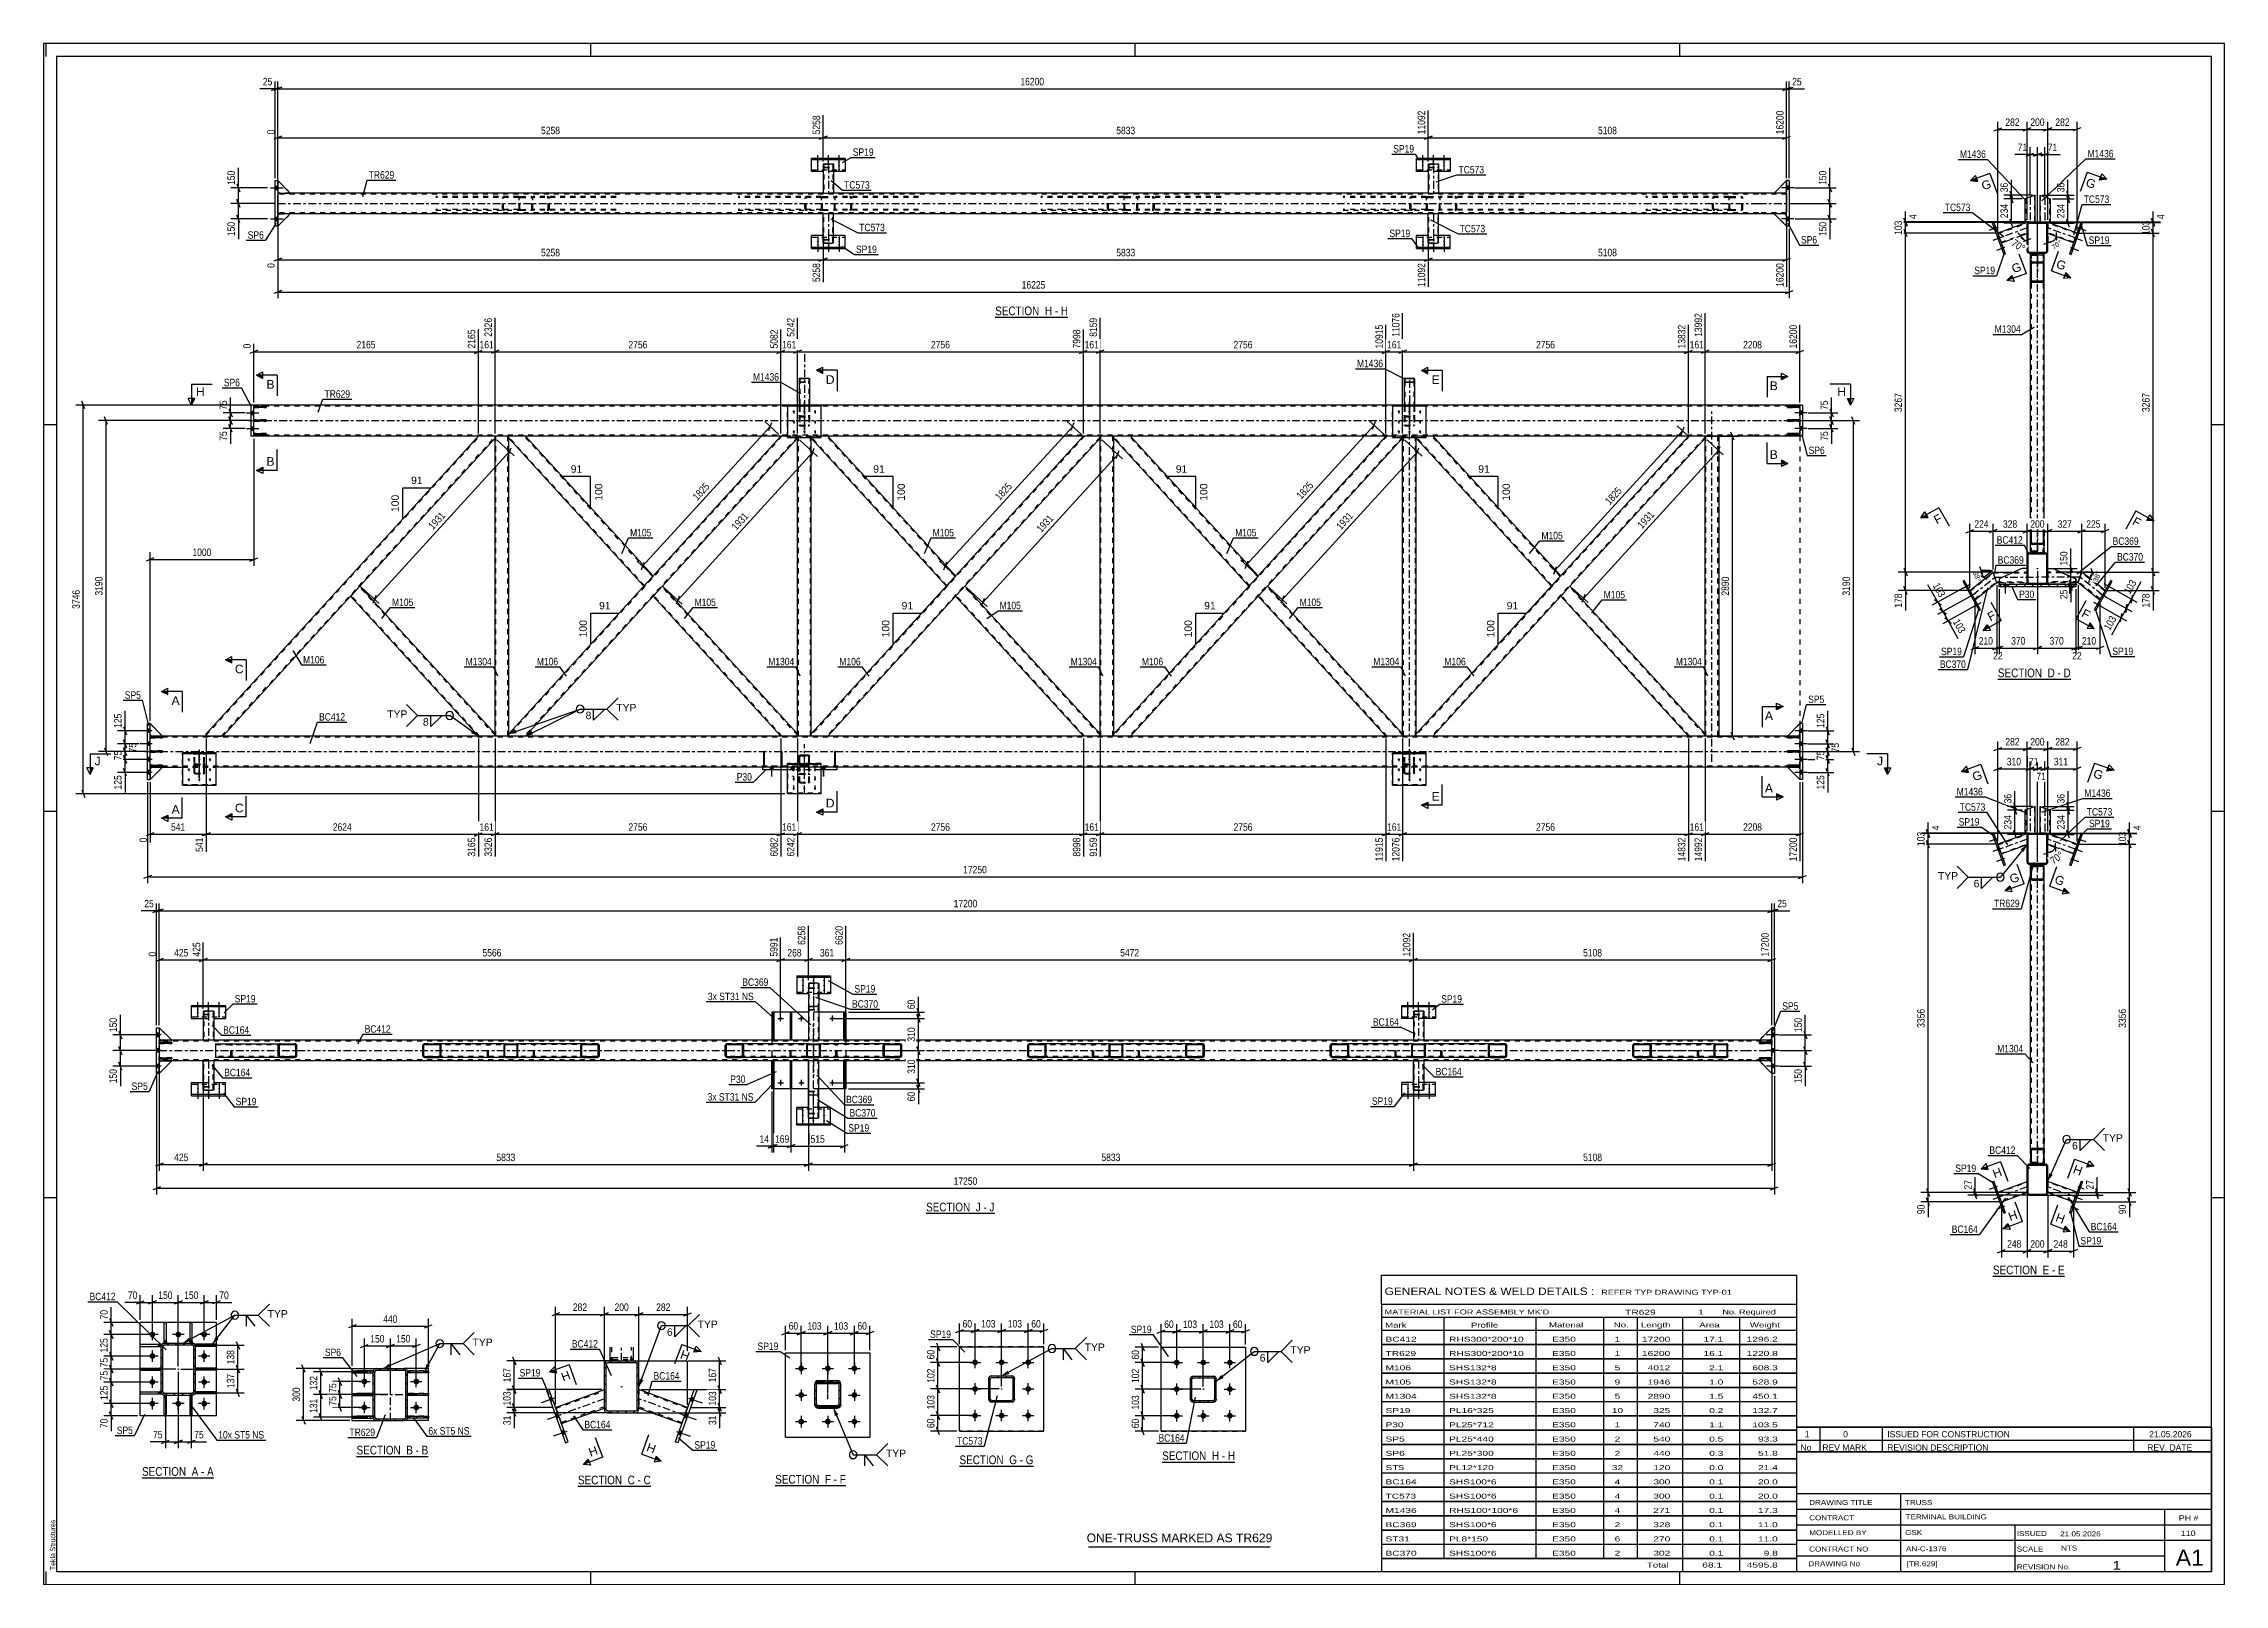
# Paper-space layout 'Layout1' of a CAD drawing. Header units: millimetres. Extents: x 0 to 841, y 0 to 594.
# The model-space entities are those that its viewports show. They can reach past a viewport. Long polylines and large blocks are cut down to what shows.
import ezdxf

# ---------------------------------------------------------------- set-up
doc = ezdxf.new("R2010")
doc.units = ezdxf.units.MM
doc.linetypes.add('DXK_LINE_DOT2', pattern=[3.9198, 1.9599, -1.9599])
doc.linetypes.add('DXK_LINE_DOT3', pattern=[5.9187, 2.979, -0.9799, 0.9799, -0.9799])
doc.layers.add('Viewport layer', color=7, linetype='Continuous', plot=False)
doc.styles.add('Arial', font='ARIAL.TTF', dxfattribs={"height": 0.2})
doc.styles.add('Arial Narrow', font='ARIALN.TTF', dxfattribs={"height": 0.2})

# ---------------------------------------------------------------- blocks, each defined once
blk = doc.blocks.new('Unknown-122571161-18 - 5205')
at = {"color": 6, "linetype": 'Continuous'}
blk.add_line((39.64, -399.32), (67.29, -399.32), dxfattribs=at)
at = {"color": 0, "linetype": 'Continuous'}
blk.add_wipeout([(57.75, -398.57), (57.75, -395.07), (39.64, -395.07), (39.64, -398.57)], dxfattribs=at)
blk.add_wipeout([(61.36, -398.57), (61.36, -395.07), (58.8, -395.07), (58.8, -398.57)], dxfattribs=at)
at = {"color": 7, "linetype": 'Continuous', "style": 'Arial Narrow'}
blk.add_text('SECTION ', height=3.34, dxfattribs=at).set_placement((39.64, -398.57))
at = {"color": 0, "linetype": 'Continuous'}
blk.add_wipeout([(63.68, -398.57), (63.68, -395.07), (62.41, -395.07), (62.41, -398.57)], dxfattribs=at)
blk.add_wipeout([(67.29, -398.57), (67.29, -395.07), (64.73, -395.07), (64.73, -398.57)], dxfattribs=at)
at = {"color": 7, "linetype": 'Continuous', "style": 'Arial Narrow'}
for s, p in [('B', (58.8, -398.57)), ('B', (64.73, -398.57)), ('-', (62.41, -398.57))]:
    blk.add_text(s, height=3.34, dxfattribs=at).set_placement(p)
blk = doc.blocks.new('Unknown-122571161-1134')
at = {"color": 5, "linetype": 'Continuous'}
for p, q in [((759.95, 145.34), (-81.05, 145.34)), ((-81.05, 145.34), (-81.05, -448.66)), ((-80.05, 140.34), (-80.05, 145.34)), ((129.95, 140.34), (129.95, 145.34)), ((339.95, 140.34), (339.95, 145.34)), ((549.95, 140.34), (549.95, 145.34)), ((759.95, -448.66), (759.95, 145.34)), ((754.95, 140.34), (-76.05, 140.34)), ((-76.05, 140.34), (-76.05, -443.66)), ((754.95, -443.66), (754.95, 140.34)), ((-76.05, -1.66), (-81.05, -1.66)), ((759.95, -1.66), (754.95, -1.66)), ((-76.05, -150.66), (-81.05, -150.66)), ((759.95, -150.66), (754.95, -150.66)), ((-76.05, -299.66), (-81.05, -299.66)), ((759.95, -299.66), (754.95, -299.66)), ((-80.05, -448.66), (-80.05, -443.66)), ((-76.05, -443.66), (754.95, -443.66)), ((129.95, -448.66), (129.95, -443.66)), ((339.95, -448.66), (339.95, -443.66)), ((549.95, -448.66), (549.95, -443.66)), ((-81.05, -448.66), (759.95, -448.66))]:
    blk.add_line(p, q, dxfattribs=at)
at = {"color": 174, "linetype": 'Continuous', "style": 'Arial'}
blk.add_text('Tekla Structures', height=1.9102, rotation=90, dxfattribs=at).set_placement((-76.55, -443.16))
blk = doc.blocks.new('Unknown-122571161-12 - 6679')
at = {"color": 6, "linetype": 'Continuous'}
blk.add_line((350.33, -401.49), (378.4, -401.49), dxfattribs=at)
at = {"color": 0, "linetype": 'Continuous'}
blk.add_wipeout([(368.44, -400.74), (368.44, -397.24), (350.33, -397.24), (350.33, -400.74)], dxfattribs=at)
blk.add_wipeout([(372.26, -400.74), (372.26, -397.24), (369.49, -397.24), (369.49, -400.74)], dxfattribs=at)
at = {"color": 7, "linetype": 'Continuous', "style": 'Arial Narrow'}
blk.add_text('SECTION ', height=3.34, dxfattribs=at).set_placement((350.33, -400.74))
at = {"color": 0, "linetype": 'Continuous'}
blk.add_wipeout([(374.58, -400.74), (374.58, -397.24), (373.31, -397.24), (373.31, -400.74)], dxfattribs=at)
blk.add_wipeout([(378.4, -400.74), (378.4, -397.24), (375.63, -397.24), (375.63, -400.74)], dxfattribs=at)
at = {"color": 7, "linetype": 'Continuous', "style": 'Arial Narrow'}
for s, p in [('H', (369.49, -400.74)), ('-', (373.31, -400.74)), ('H', (375.63, -400.74))]:
    blk.add_text(s, height=3.34, dxfattribs=at).set_placement(p)
blk = doc.blocks.new('Unknown-122571161-13 - 3039')
at = {"color": 6, "linetype": 'Continuous'}
blk.add_line((125.02, -410.84), (153.09, -410.84), dxfattribs=at)
at = {"color": 0, "linetype": 'Continuous'}
blk.add_wipeout([(143.13, -410.09), (143.13, -406.59), (125.02, -406.59), (125.02, -410.09)], dxfattribs=at)
blk.add_wipeout([(146.95, -410.09), (146.95, -406.59), (144.18, -406.59), (144.18, -410.09)], dxfattribs=at)
at = {"color": 7, "linetype": 'Continuous', "style": 'Arial Narrow'}
blk.add_text('SECTION ', height=3.34, dxfattribs=at).set_placement((125.02, -410.09))
at = {"color": 0, "linetype": 'Continuous'}
blk.add_wipeout([(149.27, -410.09), (149.27, -406.59), (148, -406.59), (148, -410.09)], dxfattribs=at)
blk.add_wipeout([(153.09, -410.09), (153.09, -406.59), (150.32, -406.59), (150.32, -410.09)], dxfattribs=at)
at = {"color": 7, "linetype": 'Continuous', "style": 'Arial Narrow'}
for s, p in [('C', (144.18, -410.09)), ('-', (148, -410.09)), ('C', (150.32, -410.09))]:
    blk.add_text(s, height=3.34, dxfattribs=at).set_placement(p)
blk = doc.blocks.new('Unknown-122571161-14 - 4781')
at = {"color": 6, "linetype": 'Continuous'}
blk.add_line((-43.1, -407.55), (-15.45, -407.55), dxfattribs=at)
at = {"color": 0, "linetype": 'Continuous'}
blk.add_wipeout([(-24.99, -406.8), (-24.99, -403.3), (-43.1, -403.3), (-43.1, -406.8)], dxfattribs=at)
blk.add_wipeout([(-21.39, -406.8), (-21.39, -403.3), (-23.94, -403.3), (-23.94, -406.8)], dxfattribs=at)
at = {"color": 7, "linetype": 'Continuous', "style": 'Arial Narrow'}
blk.add_text('SECTION ', height=3.34, dxfattribs=at).set_placement((-43.1, -406.8))
at = {"color": 0, "linetype": 'Continuous'}
blk.add_wipeout([(-19.06, -406.8), (-19.06, -403.3), (-20.34, -403.3), (-20.34, -406.8)], dxfattribs=at)
blk.add_wipeout([(-15.45, -406.8), (-15.45, -403.3), (-18.01, -403.3), (-18.01, -406.8)], dxfattribs=at)
at = {"color": 7, "linetype": 'Continuous', "style": 'Arial Narrow'}
for s, p in [('A', (-23.94, -406.8)), ('A', (-18.01, -406.8)), ('-', (-20.34, -406.8))]:
    blk.add_text(s, height=3.34, dxfattribs=at).set_placement(p)
blk = doc.blocks.new('Unknown-122571161-15 - 2633')
at = {"color": 6, "linetype": 'Continuous'}
blk.add_line((670.7, -329.86), (698.35, -329.86), dxfattribs=at)
at = {"color": 0, "linetype": 'Continuous'}
blk.add_wipeout([(688.81, -329.11), (688.81, -325.61), (670.7, -325.61), (670.7, -329.11)], dxfattribs=at)
blk.add_wipeout([(692.42, -329.11), (692.42, -325.61), (689.86, -325.61), (689.86, -329.11)], dxfattribs=at)
at = {"color": 7, "linetype": 'Continuous', "style": 'Arial Narrow'}
blk.add_text('SECTION ', height=3.34, dxfattribs=at).set_placement((670.7, -329.11))
at = {"color": 0, "linetype": 'Continuous'}
blk.add_wipeout([(694.74, -329.11), (694.74, -325.61), (693.47, -325.61), (693.47, -329.11)], dxfattribs=at)
blk.add_wipeout([(698.35, -329.11), (698.35, -325.61), (695.79, -325.61), (695.79, -329.11)], dxfattribs=at)
at = {"color": 7, "linetype": 'Continuous', "style": 'Arial Narrow'}
for s, p in [('E', (689.86, -329.11)), ('-', (693.47, -329.11)), ('E', (695.79, -329.11))]:
    blk.add_text(s, height=3.34, dxfattribs=at).set_placement(p)
blk = doc.blocks.new('Unknown-122571161-16 - 5540')
at = {"color": 6, "linetype": 'Continuous'}
blk.add_line((672.61, -99.67), (700.68, -99.67), dxfattribs=at)
at = {"color": 0, "linetype": 'Continuous'}
blk.add_wipeout([(690.72, -98.92), (690.72, -95.42), (672.61, -95.42), (672.61, -98.92)], dxfattribs=at)
blk.add_wipeout([(694.53, -98.92), (694.53, -95.42), (691.77, -95.42), (691.77, -98.92)], dxfattribs=at)
at = {"color": 7, "linetype": 'Continuous', "style": 'Arial Narrow'}
blk.add_text('SECTION ', height=3.34, dxfattribs=at).set_placement((672.61, -98.92))
at = {"color": 0, "linetype": 'Continuous'}
blk.add_wipeout([(696.86, -98.92), (696.86, -95.42), (695.58, -95.42), (695.58, -98.92)], dxfattribs=at)
blk.add_wipeout([(700.68, -98.92), (700.68, -95.42), (697.91, -95.42), (697.91, -98.92)], dxfattribs=at)
at = {"color": 7, "linetype": 'Continuous', "style": 'Arial Narrow'}
for s, p in [('D', (691.77, -98.92)), ('-', (695.58, -98.92)), ('D', (697.91, -98.92))]:
    blk.add_text(s, height=3.34, dxfattribs=at).set_placement(p)
blk = doc.blocks.new('Unknown-122571161-17 - 6288')
at = {"color": 6, "linetype": 'Continuous'}
blk.add_line((201.09, -410.57), (228.3, -410.57), dxfattribs=at)
at = {"color": 0, "linetype": 'Continuous'}
blk.add_wipeout([(219.2, -409.82), (219.2, -406.32), (201.09, -406.32), (201.09, -409.82)], dxfattribs=at)
blk.add_wipeout([(222.59, -409.82), (222.59, -406.32), (220.25, -406.32), (220.25, -409.82)], dxfattribs=at)
at = {"color": 7, "linetype": 'Continuous', "style": 'Arial Narrow'}
blk.add_text('SECTION ', height=3.34, dxfattribs=at).set_placement((201.09, -409.82))
at = {"color": 0, "linetype": 'Continuous'}
blk.add_wipeout([(224.91, -409.82), (224.91, -406.32), (223.64, -406.32), (223.64, -409.82)], dxfattribs=at)
blk.add_wipeout([(228.3, -409.82), (228.3, -406.32), (225.96, -406.32), (225.96, -409.82)], dxfattribs=at)
at = {"color": 7, "linetype": 'Continuous', "style": 'Arial Narrow'}
for s, p in [('F', (220.25, -409.82)), ('-', (223.64, -409.82)), ('F', (225.96, -409.82))]:
    blk.add_text(s, height=3.34, dxfattribs=at).set_placement(p)
blk = doc.blocks.new('Unknown-122571161-19 - 6443')
at = {"color": 6, "linetype": 'Continuous'}
blk.add_line((272.16, -403.06), (300.66, -403.06), dxfattribs=at)
at = {"color": 0, "linetype": 'Continuous'}
blk.add_wipeout([(290.27, -402.31), (290.27, -398.81), (272.16, -398.81), (272.16, -402.31)], dxfattribs=at)
blk.add_wipeout([(294.3, -402.31), (294.3, -398.81), (291.32, -398.81), (291.32, -402.31)], dxfattribs=at)
at = {"color": 7, "linetype": 'Continuous', "style": 'Arial Narrow'}
blk.add_text('SECTION ', height=3.34, dxfattribs=at).set_placement((272.16, -402.31))
at = {"color": 0, "linetype": 'Continuous'}
blk.add_wipeout([(296.62, -402.31), (296.62, -398.81), (295.35, -398.81), (295.35, -402.31)], dxfattribs=at)
blk.add_wipeout([(300.66, -402.31), (300.66, -398.81), (297.67, -398.81), (297.67, -402.31)], dxfattribs=at)
at = {"color": 7, "linetype": 'Continuous', "style": 'Arial Narrow'}
for s, p in [('G', (291.32, -402.31)), ('-', (295.35, -402.31)), ('G', (297.67, -402.31))]:
    blk.add_text(s, height=3.34, dxfattribs=at).set_placement(p)
blk = doc.blocks.new('Unknown-122571161-20 - 2182')
at = {"color": 6, "linetype": 'Continuous'}
blk.add_line((285.92, 39.9), (313.99, 39.9), dxfattribs=at)
at = {"color": 0, "linetype": 'Continuous'}
blk.add_wipeout([(304.03, 40.65), (304.03, 44.15), (285.92, 44.15), (285.92, 40.65)], dxfattribs=at)
blk.add_wipeout([(307.85, 40.65), (307.85, 44.15), (305.08, 44.15), (305.08, 40.65)], dxfattribs=at)
at = {"color": 7, "linetype": 'Continuous', "style": 'Arial Narrow'}
blk.add_text('SECTION ', height=3.34, dxfattribs=at).set_placement((285.92, 40.65))
at = {"color": 0, "linetype": 'Continuous'}
blk.add_wipeout([(310.17, 40.65), (310.17, 44.15), (308.9, 44.15), (308.9, 40.65)], dxfattribs=at)
blk.add_wipeout([(313.99, 40.65), (313.99, 44.15), (311.22, 44.15), (311.22, 40.65)], dxfattribs=at)
at = {"color": 7, "linetype": 'Continuous', "style": 'Arial Narrow'}
for s, p in [('H', (305.08, 40.65)), ('-', (308.9, 40.65)), ('H', (311.22, 40.65))]:
    blk.add_text(s, height=3.34, dxfattribs=at).set_placement(p)
blk = doc.blocks.new('Unknown-122571161-21 - 1376')
at = {"color": 6, "linetype": 'Continuous'}
blk.add_line((259.27, -305.61), (285.64, -305.61), dxfattribs=at)
at = {"color": 0, "linetype": 'Continuous'}
blk.add_wipeout([(277.38, -304.86), (277.38, -301.36), (259.27, -301.36), (259.27, -304.86)], dxfattribs=at)
blk.add_wipeout([(280.35, -304.86), (280.35, -301.36), (278.43, -301.36), (278.43, -304.86)], dxfattribs=at)
at = {"color": 7, "linetype": 'Continuous', "style": 'Arial Narrow'}
blk.add_text('SECTION ', height=3.34, dxfattribs=at).set_placement((259.27, -304.86))
at = {"color": 0, "linetype": 'Continuous'}
blk.add_wipeout([(282.67, -304.86), (282.67, -301.36), (281.4, -301.36), (281.4, -304.86)], dxfattribs=at)
blk.add_wipeout([(285.64, -304.86), (285.64, -301.36), (283.72, -301.36), (283.72, -304.86)], dxfattribs=at)
at = {"color": 7, "linetype": 'Continuous', "style": 'Arial Narrow'}
for s, p in [('J', (278.43, -304.86)), ('J', (283.72, -304.86)), ('-', (281.4, -304.86))]:
    blk.add_text(s, height=3.34, dxfattribs=at).set_placement(p)
blk = doc.blocks.new('Part-122571161-5278 - 5205')
at = {"linetype": 'Continuous'}
h = blk.add_hatch(dxfattribs=at)
h.set_pattern_fill('', scale=0.7, style=0, pattern_type=0)
h.set_pattern_definition([(45, (59.3334, -375.8572), (-1.57154, 1.57154), [])])
h.paths.add_polyline_path([(59.33, -375.06), (59.33, -375.86), (65.59, -375.86), (65.59, -375.06)])
at = {"color": 7, "linetype": 'DXK_LINE_DOT2'}
for p, q in [((59.33, -375.86), (59.33, -375.06)), ((65.59, -375.06), (59.33, -375.06)), ((65.59, -375.86), (59.33, -375.86)), ((60.33, -375.86), (60.33, -375.06))]:
    blk.add_line(p, q, dxfattribs=at)
at = {"color": 2, "linetype": 'Continuous'}
for p, q in [((59.33, -375.86), (59.33, -375.06)), ((59.33, -375.06), (65.59, -375.06)), ((65.59, -375.86), (59.33, -375.86)), ((65.59, -375.06), (67.33, -375.06)), ((65.59, -375.06), (65.59, -375.86)), ((67.33, -375.86), (65.59, -375.86)), ((67.33, -375.06), (67.33, -375.86))]:
    blk.add_line(p, q, dxfattribs=at)
blk = doc.blocks.new('Part-122571161-5262 - 5205')
at = {"linetype": 'Continuous'}
h = blk.add_hatch(dxfattribs=at)
h.set_pattern_fill('', scale=0.7, style=0, pattern_type=0)
h.set_pattern_definition([(45, (39.7478, -367.0905), (-1.57154, 1.57154), [])])
h.paths.add_polyline_path([(39.75, -366.29), (39.75, -367.09), (46, -367.09), (46, -366.29)])
at = {"color": 2, "linetype": 'Continuous'}
for p, q in [((38, -366.29), (39.75, -366.29)), ((38, -367.09), (38, -366.29)), ((38, -367.09), (39.75, -367.09)), ((46, -366.29), (39.75, -366.29)), ((39.75, -366.29), (39.75, -367.09)), ((39.75, -367.09), (46, -367.09)), ((46, -367.09), (46, -366.29))]:
    blk.add_line(p, q, dxfattribs=at)
at = {"color": 7, "linetype": 'DXK_LINE_DOT3'}
for p, q in [((39.75, -366.69), (38, -366.69)), ((46, -366.69), (46, -366.69))]:
    blk.add_line(p, q, dxfattribs=at)
at = {"color": 7, "linetype": 'DXK_LINE_DOT2'}
for p, q in [((39.75, -366.29), (46, -366.29)), ((39.75, -367.09), (46, -367.09)), ((45, -367.09), (45, -366.29)), ((46, -367.09), (46, -366.29))]:
    blk.add_line(p, q, dxfattribs=at)
blk = doc.blocks.new('Part-122571161-5288 - 5205')
at = {"linetype": 'Continuous'}
h = blk.add_hatch(dxfattribs=at)
h.set_pattern_fill('', scale=0.7, style=0, pattern_type=0)
h.set_pattern_definition([(45, (59.3334, -384.6238), (-1.57154, 1.57154), [])])
h.paths.add_polyline_path([(59.33, -383.82), (59.33, -384.62), (65.59, -384.62), (65.59, -383.82)])
at = {"color": 7, "linetype": 'DXK_LINE_DOT2'}
for p, q in [((59.33, -384.62), (59.33, -383.82)), ((65.59, -383.82), (59.33, -383.82)), ((65.59, -384.62), (59.33, -384.62)), ((60.33, -384.62), (60.33, -383.82))]:
    blk.add_line(p, q, dxfattribs=at)
at = {"color": 2, "linetype": 'Continuous'}
for p, q in [((59.33, -384.62), (59.33, -383.82)), ((59.33, -383.82), (65.59, -383.82)), ((65.59, -384.62), (59.33, -384.62)), ((65.59, -383.82), (67.33, -383.82)), ((65.59, -383.82), (65.59, -384.62)), ((67.33, -384.62), (65.59, -384.62)), ((67.33, -383.82), (67.33, -384.62))]:
    blk.add_line(p, q, dxfattribs=at)
at = {"color": 7, "linetype": 'DXK_LINE_DOT3'}
for p, q in [((59.33, -384.22), (59.33, -384.22)), ((65.59, -384.22), (67.33, -384.22))]:
    blk.add_line(p, q, dxfattribs=at)
blk = doc.blocks.new('Bolt-122571161-5226 - 5205')
at = {"linetype": 'Continuous'}
for points in [[(41.57, -370.46, -1), (43.77, -370.46, -1)], [(61.57, -370.46, -1), (63.77, -370.46, -1)], [(41.57, -380.46, -1), (43.77, -380.46, -1)], [(61.57, -380.46, -1), (63.77, -380.46, -1)]]:
    blk.add_hatch(color=1, dxfattribs=at).paths.add_polyline_path(points)
at = {"color": 1, "linetype": 'Continuous'}
for p, q in [((42.67, -372.66), (42.67, -368.26)), ((62.67, -372.66), (62.67, -368.26)), ((40.47, -370.46), (44.87, -370.46)), ((42.67, -382.66), (42.67, -378.26)), ((60.47, -370.46), (64.87, -370.46)), ((62.67, -382.66), (62.67, -378.26)), ((40.47, -380.46), (44.87, -380.46)), ((60.47, -380.46), (64.87, -380.46))]:
    blk.add_line(p, q, dxfattribs=at)
blk = doc.blocks.new('Part-122571161-5257 - 5205')
at = {"linetype": 'Continuous'}
h = blk.add_hatch(dxfattribs=at)
h.set_pattern_fill('', scale=0.7, style=0, pattern_type=0)
h.set_pattern_definition([(45, (39.7478, -375.8572), (-1.57154, 1.57154), [])])
h.paths.add_polyline_path([(39.75, -375.06), (39.75, -375.86), (46, -375.86), (46, -375.06)])
at = {"color": 2, "linetype": 'Continuous'}
for p, q in [((38, -375.06), (39.75, -375.06)), ((38, -375.86), (38, -375.06)), ((38, -375.86), (39.75, -375.86)), ((46, -375.06), (39.75, -375.06)), ((39.75, -375.06), (39.75, -375.86)), ((39.75, -375.86), (46, -375.86)), ((46, -375.86), (46, -375.06))]:
    blk.add_line(p, q, dxfattribs=at)
at = {"color": 7, "linetype": 'DXK_LINE_DOT2'}
for p, q in [((39.75, -375.06), (46, -375.06)), ((39.75, -375.86), (46, -375.86)), ((45, -375.86), (45, -375.06)), ((46, -375.86), (46, -375.06))]:
    blk.add_line(p, q, dxfattribs=at)
blk = doc.blocks.new('Part-122571161-5283 - 5205')
at = {"linetype": 'Continuous'}
h = blk.add_hatch(dxfattribs=at)
h.set_pattern_fill('', scale=0.7, style=0, pattern_type=0)
h.set_pattern_definition([(45, (59.3334, -367.0905), (-1.57154, 1.57154), [])])
h.paths.add_polyline_path([(59.33, -366.29), (59.33, -367.09), (65.59, -367.09), (65.59, -366.29)])
at = {"color": 7, "linetype": 'DXK_LINE_DOT2'}
for p, q in [((59.33, -367.09), (59.33, -366.29)), ((65.59, -366.29), (59.33, -366.29)), ((65.59, -367.09), (59.33, -367.09)), ((60.33, -367.09), (60.33, -366.29))]:
    blk.add_line(p, q, dxfattribs=at)
at = {"color": 2, "linetype": 'Continuous'}
for p, q in [((59.33, -367.09), (59.33, -366.29)), ((59.33, -366.29), (65.59, -366.29)), ((65.59, -367.09), (59.33, -367.09)), ((65.59, -366.29), (67.33, -366.29)), ((65.59, -366.29), (65.59, -367.09)), ((67.33, -367.09), (65.59, -367.09)), ((67.33, -366.29), (67.33, -367.09))]:
    blk.add_line(p, q, dxfattribs=at)
at = {"color": 7, "linetype": 'DXK_LINE_DOT3'}
for p, q in [((59.33, -366.69), (59.33, -366.69)), ((65.59, -366.69), (67.33, -366.69))]:
    blk.add_line(p, q, dxfattribs=at)
blk = doc.blocks.new('Part-122571161-5271 - 5205')
at = {"linetype": 'Continuous'}
h = blk.add_hatch(dxfattribs=at)
h.set_pattern_fill('', scale=0.7, style=0, pattern_type=0)
h.set_pattern_definition([(45, (46, -384.124), (-1.57154, 1.57154), [])])
h.paths.add_polyline_path([(46, -366.79), (46, -384.12), (46.1, -384.63), (46.39, -385.07), (46.82, -385.36), (47.33, -385.46), (58, -385.46), (58.51, -385.36), (58.94, -385.07), (59.23, -384.63), (59.33, -384.12), (59.33, -366.79), (59.23, -366.28), (58.94, -365.85), (58.51, -365.56), (58, -365.46), (47.33, -365.46), (46.82, -365.56), (46.39, -365.85), (46.1, -366.28)])
h.paths.add_polyline_path([(46.86, -366.32), (47.08, -366.17), (47.33, -366.12), (58, -366.12), (58.26, -366.17), (58.47, -366.32), (58.62, -366.54), (58.67, -366.79), (58.67, -384.12), (58.62, -384.38), (58.47, -384.6), (58.26, -384.74), (58, -384.79), (47.33, -384.79), (47.08, -384.74), (46.86, -384.6), (46.72, -384.38), (46.67, -384.12), (46.67, -366.79), (46.72, -366.54)])
at = {"color": 7, "linetype": 'DXK_LINE_DOT2'}
for p, q in [((46, -366.79), (46.1, -366.28)), ((46, -384.12), (46, -366.79)), ((46.72, -366.54), (46.67, -366.79)), ((46.67, -384.12), (46.67, -366.79)), ((46.82, -365.56), (47.33, -365.46)), ((47.33, -366.12), (47.08, -366.17)), ((47.33, -365.46), (58, -365.46)), ((47.33, -366.12), (58, -366.12)), ((58, -365.46), (58.51, -365.56)), ((58.26, -366.17), (58, -366.12)), ((58.67, -366.79), (58.62, -366.54)), ((58.67, -384.12), (58.67, -366.79)), ((59.23, -366.28), (59.33, -366.79)), ((59.33, -384.12), (59.33, -366.79)), ((46.1, -384.63), (46, -384.12)), ((46.67, -384.12), (46.72, -384.38)), ((47.33, -385.46), (46.82, -385.36)), ((47.08, -384.74), (47.33, -384.79)), ((47.33, -384.79), (58, -384.79)), ((47.33, -385.46), (58, -385.46)), ((58, -384.79), (58.26, -384.74)), ((58.51, -385.36), (58, -385.46)), ((58.62, -384.38), (58.67, -384.12)), ((59.33, -384.12), (59.23, -384.63))]:
    blk.add_line(p, q, dxfattribs=at)
at = {"color": 2, "linetype": 'Continuous'}
for p, q in [((46.1, -366.28), (46, -366.79)), ((46, -384.12), (46, -366.79)), ((46.67, -366.79), (46.72, -366.54)), ((46.67, -384.12), (46.67, -366.79)), ((47.33, -365.46), (46.82, -365.56)), ((47.08, -366.17), (47.33, -366.12)), ((47.33, -365.46), (58, -365.46)), ((47.33, -366.12), (58, -366.12)), ((58.51, -365.56), (58, -365.46)), ((58, -366.12), (58.26, -366.17)), ((58.62, -366.54), (58.67, -366.79)), ((58.67, -384.12), (58.67, -366.79)), ((59.33, -366.79), (59.23, -366.28)), ((59.33, -384.12), (59.33, -366.79)), ((46, -384.12), (46.1, -384.63)), ((46.72, -384.38), (46.67, -384.12)), ((46.82, -385.36), (47.33, -385.46)), ((47.33, -384.79), (47.08, -384.74)), ((47.33, -384.79), (58, -384.79)), ((47.33, -385.46), (58, -385.46)), ((58.26, -384.74), (58, -384.79)), ((58, -385.46), (58.51, -385.36)), ((58.67, -384.12), (58.62, -384.38)), ((59.23, -384.63), (59.33, -384.12))]:
    blk.add_line(p, q, dxfattribs=at)
at = {"color": 7, "linetype": 'DXK_LINE_DOT3'}
for p, q in [((52.67, -385.46), (52.67, -365.46)), ((42.67, -375.46), (62.67, -375.46))]:
    blk.add_line(p, q, dxfattribs=at)
at = {"color": 7, "linetype": 'DXK_LINE_DOT2'}
for centre, radius, start, end in [((47.33, -366.79), 1.33, 112.5, 157.5), ((47.33, -366.79), 0.667, 112.5, 157.5), ((58, -366.79), 0.667, 22.5, 67.5), ((58, -366.79), 1.33, 22.5, 67.5), ((47.33, -384.12), 1.33, 202.5, 247.5), ((47.33, -384.12), 0.667, 202.5, 247.5), ((58, -384.12), 0.667, 292.5, 337.5), ((58, -384.12), 1.33, 292.5, 337.5)]:
    blk.add_arc(centre, radius, start, end, dxfattribs=at)
at = {"color": 2, "linetype": 'Continuous'}
for centre, radius, start, end in [((47.33, -366.79), 1.33, 112.5, 157.5), ((47.33, -366.79), 0.667, 112.5, 157.5), ((58, -366.79), 0.667, 22.5, 67.5), ((58, -366.79), 1.33, 22.5, 67.5), ((47.33, -384.12), 1.33, 202.5, 247.5), ((47.33, -384.12), 0.667, 202.5, 247.5), ((58, -384.12), 0.667, 292.5, 337.5), ((58, -384.12), 1.33, 292.5, 337.5)]:
    blk.add_arc(centre, radius, start, end, dxfattribs=at)
blk = doc.blocks.new('Part-122571161-5301 - 5205')
at = {"linetype": 'Continuous'}
h = blk.add_hatch(dxfattribs=at)
h.set_pattern_fill('', scale=0.7, style=0, pattern_type=0)
h.set_pattern_definition([(45, (39.7478, -384.6238), (-1.57154, 1.57154), [])])
h.paths.add_polyline_path([(39.75, -383.82), (39.75, -384.62), (46, -384.62), (46, -383.82)])
at = {"color": 2, "linetype": 'Continuous'}
for p, q in [((38, -383.82), (39.75, -383.82)), ((38, -384.62), (38, -383.82)), ((38, -384.62), (39.75, -384.62)), ((46, -383.82), (39.75, -383.82)), ((39.75, -383.82), (39.75, -384.62)), ((39.75, -384.62), (46, -384.62)), ((46, -384.62), (46, -383.82))]:
    blk.add_line(p, q, dxfattribs=at)
at = {"color": 7, "linetype": 'DXK_LINE_DOT3'}
for p, q in [((39.75, -384.22), (38, -384.22)), ((46, -384.22), (46, -384.22))]:
    blk.add_line(p, q, dxfattribs=at)
at = {"color": 7, "linetype": 'DXK_LINE_DOT2'}
for p, q in [((39.75, -383.82), (46, -383.82)), ((39.75, -384.62), (46, -384.62)), ((45, -384.62), (45, -383.82)), ((46, -384.62), (46, -383.82))]:
    blk.add_line(p, q, dxfattribs=at)
blk = doc.blocks.new('Part-122571161-5311 - 5205')
at = {"color": 2, "linetype": 'Continuous'}
for p, q in [((38, -385.46), (38, -365.46)), ((38, -365.46), (47.33, -365.46)), ((67.33, -365.46), (58, -365.46)), ((67.33, -385.46), (67.33, -365.46)), ((38, -385.46), (47.33, -385.46)), ((67.33, -385.46), (58, -385.46))]:
    blk.add_line(p, q, dxfattribs=at)
at = {"color": 7, "linetype": 'DXK_LINE_DOT2'}
for p, q in [((47.33, -365.46), (58, -365.46)), ((47.33, -385.46), (58, -385.46))]:
    blk.add_line(p, q, dxfattribs=at)
blk = doc.blocks.new('Part-122571161-3328 - 3322')
at = {"color": 2, "linetype": 'Continuous'}
for p, q in [((196.29, -134.6), (196.29, -133.6)), ((205.83, -133.6), (196.29, -133.6)), ((224.79, -133.6), (218.83, -133.6)), ((224.79, -133.6), (224.79, -134.6)), ((205.83, -134.6), (196.29, -134.6)), ((224.79, -134.6), (218.83, -134.6))]:
    blk.add_line(p, q, dxfattribs=at)
at = {"color": 7, "linetype": 'DXK_LINE_DOT2'}
for p, q in [((218.83, -133.6), (205.83, -133.6)), ((218.83, -134.6), (205.83, -134.6))]:
    blk.add_line(p, q, dxfattribs=at)
blk = doc.blocks.new('Part-122571161-3352 - 3322')
at = {"color": 2, "linetype": 'Continuous'}
for p, q in [((210.37, -129.26), (210.33, -129.44)), ((210.33, -129.45), (210.33, -129.44)), ((210.47, -129.1), (210.37, -129.26)), ((210.63, -129), (210.47, -129.1)), ((210.81, -128.96), (210.63, -129)), ((213.85, -128.96), (210.81, -128.96)), ((214.04, -129), (213.85, -128.96)), ((214.19, -129.1), (214.04, -129)), ((214.3, -129.26), (214.19, -129.1)), ((214.33, -129.44), (214.3, -129.26)), ((214.33, -129.45), (214.33, -129.44))]:
    blk.add_line(p, q, dxfattribs=at)
at = {"color": 7, "linetype": 'DXK_LINE_DOT2'}
for p, q in [((210.33, -129.44), (210.37, -129.26)), ((210.33, -132.48), (210.33, -129.45)), ((210.33, -132.48), (210.37, -132.66)), ((210.37, -132.66), (210.33, -132.48)), ((210.37, -132.66), (210.47, -132.82)), ((210.47, -132.82), (210.63, -132.92)), ((210.57, -129.44), (210.59, -129.35)), ((210.57, -132.48), (210.57, -129.44)), ((210.59, -132.57), (210.57, -132.48)), ((210.59, -129.35), (210.64, -129.27)), ((210.64, -132.65), (210.59, -132.57)), ((210.63, -129), (210.81, -128.96)), ((210.63, -132.92), (210.81, -132.96)), ((210.72, -132.94), (210.63, -132.92)), ((210.64, -129.27), (210.72, -129.22)), ((210.72, -132.7), (210.64, -132.65)), ((210.72, -129.22), (210.81, -129.2)), ((210.81, -132.72), (210.72, -132.7)), ((210.81, -132.96), (210.72, -132.94)), ((213.85, -129.2), (210.81, -129.2)), ((213.85, -132.72), (210.81, -132.72)), ((213.85, -132.96), (210.81, -132.96)), ((213.85, -128.96), (214.04, -129)), ((213.85, -129.2), (213.95, -129.22)), ((213.95, -132.7), (213.85, -132.72)), ((213.85, -132.96), (214.04, -132.92)), ((214.04, -132.92), (213.85, -132.96)), ((213.95, -129.22), (214.02, -129.27)), ((214.02, -132.65), (213.95, -132.7)), ((214.02, -129.27), (214.07, -129.35)), ((214.07, -132.57), (214.02, -132.65)), ((214.04, -132.92), (214.19, -132.82)), ((214.07, -129.35), (214.09, -129.44)), ((214.09, -132.48), (214.07, -132.57)), ((214.09, -132.48), (214.09, -129.44)), ((214.19, -132.82), (214.3, -132.66)), ((214.3, -129.26), (214.33, -129.44)), ((214.3, -132.66), (214.33, -132.48)), ((214.33, -132.48), (214.3, -132.66)), ((214.33, -132.48), (214.33, -129.45))]:
    blk.add_line(p, q, dxfattribs=at)
for centre, start, end in [((210.81, -129.44), 112.5, 157.5), ((210.81, -132.48), 202.5, 247.5), ((213.85, -129.44), 22.5, 67.5), ((213.85, -132.48), 292.5, 337.5)]:
    blk.add_arc(centre, 0.48, start, end, dxfattribs=at)
blk = doc.blocks.new('Part-122571161-3451 - 3322')
at = {"color": 2, "linetype": 'Continuous'}
for p, q in [((591.47, -122.34), (591.47, -121.86)), ((596.27, -121.86), (591.47, -121.86)), ((596.27, -122.34), (591.47, -122.34)), ((596.27, -122.34), (596.27, -121.86))]:
    blk.add_line(p, q, dxfattribs=at)
at = {"color": 7, "linetype": 'DXK_LINE_DOT2'}
for p, q in [((595.67, -122.34), (595.67, -121.86)), ((596.27, -121.86), (596.27, -121.86)), ((596.27, -121.86), (596.27, -121.86)), ((596.27, -122.34), (596.27, -122.34)), ((596.27, -122.34), (596.27, -122.34))]:
    blk.add_line(p, q, dxfattribs=at)
blk = doc.blocks.new('Part-122571161-3397 - 3322')
at = {"color": 7, "linetype": 'DXK_LINE_DOT2'}
for p, q in [((-35.2, -132.86), (-40, -132.86)), ((-40, -132.86), (-40, -133.34)), ((-40, -133.34), (-35.2, -133.34)), ((-39.4, -133.34), (-39.4, -132.86)), ((-35.2, -133.34), (-35.2, -132.86))]:
    blk.add_line(p, q, dxfattribs=at)
blk = doc.blocks.new('Part-122571161-3338 - 3322')
at = {"color": 7, "linetype": 'DXK_LINE_DOT3'}
blk.add_line((212.33, 25.59), (212.33, -4.48), dxfattribs=at)
at = {"color": 2, "linetype": 'Continuous'}
for p, q in [((210.33, 16.15), (210.37, 16.21)), ((210.33, 16.15), (210.33, 6)), ((210.37, 16.21), (210.47, 16.27)), ((210.47, 16.27), (210.63, 16.31)), ((210.63, 16.31), (210.81, 16.32)), ((210.81, 16.32), (213.85, 16.32)), ((213.85, 16.32), (214.04, 16.31)), ((214.04, 16.31), (214.19, 16.27)), ((214.19, 16.27), (214.3, 16.21)), ((214.3, 16.21), (214.33, 16.15)), ((214.33, 16.15), (214.33, 6))]:
    blk.add_line(p, q, dxfattribs=at)
at = {"color": 7, "linetype": 'DXK_LINE_DOT2'}
for p, q in [((210.37, 14.97), (210.33, 15.04)), ((210.47, 14.92), (210.37, 14.97)), ((210.63, 14.88), (210.47, 14.92)), ((210.59, 16.18), (210.57, 16.15)), ((210.57, 16.15), (210.57, 5.69)), ((210.57, 15.04), (210.59, 15.01)), ((210.64, 16.21), (210.59, 16.18)), ((210.59, 15.01), (210.64, 14.98)), ((210.81, 14.87), (210.63, 14.88)), ((210.72, 16.23), (210.64, 16.21)), ((210.64, 14.98), (210.72, 14.96)), ((210.81, 16.23), (210.72, 16.23)), ((210.72, 14.96), (210.81, 14.95)), ((210.81, 16.23), (213.85, 16.23)), ((210.81, 14.95), (213.85, 14.95)), ((210.81, 14.87), (213.85, 14.87)), ((213.94, 16.23), (213.85, 16.23)), ((213.85, 14.95), (213.94, 14.96)), ((214.04, 14.88), (213.85, 14.87)), ((214.02, 16.21), (213.94, 16.23)), ((213.94, 14.96), (214.02, 14.98)), ((214.07, 16.18), (214.02, 16.21)), ((214.02, 14.98), (214.07, 15.01)), ((214.19, 14.92), (214.04, 14.88)), ((214.09, 16.15), (214.07, 16.18)), ((214.07, 15.01), (214.09, 15.04)), ((214.09, 16.15), (214.09, 5.69)), ((214.3, 14.97), (214.19, 14.92)), ((214.33, 15.04), (214.3, 14.97)), ((214.33, 6), (210.33, 6)), ((210.33, 6), (210.33, 5.69)), ((210.33, 5.83), (210.57, 5.83)), ((210.33, 5.69), (210.37, 5.62)), ((210.37, 5.62), (210.47, 5.57)), ((210.47, 5.57), (210.63, 5.53)), ((210.59, 5.66), (210.57, 5.69)), ((210.64, 5.63), (210.59, 5.66)), ((210.63, 5.53), (210.81, 5.52)), ((210.72, 5.61), (210.64, 5.63)), ((210.81, 5.6), (210.72, 5.61)), ((210.81, 5.6), (213.85, 5.6)), ((210.81, 5.52), (213.85, 5.52)), ((213.94, 5.61), (213.85, 5.6)), ((213.85, 5.52), (214.04, 5.53)), ((214.02, 5.63), (213.94, 5.61)), ((214.07, 5.66), (214.02, 5.63)), ((214.04, 5.53), (214.19, 5.57)), ((214.09, 5.69), (214.07, 5.66)), ((214.09, 5.83), (214.33, 5.83)), ((214.19, 5.57), (214.3, 5.62)), ((214.3, 5.62), (214.33, 5.69)), ((214.33, 6), (214.33, 5.69))]:
    blk.add_line(p, q, dxfattribs=at)
blk = doc.blocks.new('Part-122571161-3722 - 3322')
at = {"color": 7, "linetype": 'DXK_LINE_DOT2'}
for p, q in [((454.73, -6), (448.31, -6)), ((448.31, -6.48), (448.31, -6)), ((500.64, -63.56), (448.31, -6.33)), ((503.78, -60.12), (454.3, -6)), ((500.64, -63.56), (500.66, -63.54)), ((503.73, -60.18), (503.57, -60.36)), ((503.87, -60.03), (503.78, -60.12))]:
    blk.add_line(p, q, dxfattribs=at)
at = {"color": 2, "linetype": 'Continuous'}
for p, q in [((448.31, -6.8), (448.31, -6.48)), ((500.42, -63.8), (448.31, -6.8)), ((504, -59.89), (454.73, -6)), ((503.57, -60.36), (500.42, -63.8)), ((503.87, -60.03), (503.57, -60.36)), ((504, -59.89), (503.87, -60.03))]:
    blk.add_line(p, q, dxfattribs=at)
blk = doc.blocks.new('Part-122571161-3343 - 3322')
at = {"color": 2, "linetype": 'Continuous'}
for p, q in [((443.7, 16.23), (443.67, 16.16)), ((443.67, 16.16), (443.67, 5.95)), ((443.67, 15.05), (443.7, 14.99)), ((443.81, 16.28), (443.7, 16.23)), ((443.7, 14.99), (443.81, 14.93)), ((443.96, 16.32), (443.81, 16.28)), ((443.81, 14.93), (443.96, 14.89)), ((443.91, 16.16), (443.93, 16.19)), ((443.91, 16.16), (443.91, 15.05)), ((443.93, 15.02), (443.91, 15.05)), ((443.93, 16.19), (443.98, 16.22)), ((443.98, 14.99), (443.93, 15.02)), ((444.15, 16.33), (443.96, 16.32)), ((443.96, 14.89), (444.15, 14.88)), ((443.98, 16.22), (444.05, 16.24)), ((444.05, 14.97), (443.98, 14.99)), ((444.05, 16.24), (444.15, 16.25)), ((444.15, 14.97), (444.05, 14.97)), ((444.15, 16.33), (447.19, 16.33)), ((444.15, 16.25), (447.19, 16.25)), ((444.15, 14.97), (447.19, 14.97)), ((444.15, 14.88), (447.19, 14.88)), ((447.37, 16.32), (447.19, 16.33)), ((447.19, 16.25), (447.28, 16.24)), ((447.28, 14.97), (447.19, 14.97)), ((447.19, 14.88), (447.37, 14.89)), ((447.28, 16.24), (447.36, 16.22)), ((447.36, 14.99), (447.28, 14.97)), ((447.36, 16.22), (447.41, 16.19)), ((447.41, 15.02), (447.36, 14.99)), ((447.53, 16.28), (447.37, 16.32)), ((447.37, 14.89), (447.53, 14.93)), ((447.41, 16.19), (447.43, 16.16)), ((447.43, 15.05), (447.41, 15.02)), ((447.43, 16.16), (447.43, 15.05)), ((447.63, 16.23), (447.53, 16.28)), ((447.53, 14.93), (447.63, 14.99)), ((447.67, 16.16), (447.63, 16.23)), ((447.63, 14.99), (447.67, 15.05)), ((447.67, 16.16), (447.67, 5.95))]:
    blk.add_line(p, q, dxfattribs=at)
at = {"color": 7, "linetype": 'DXK_LINE_DOT2'}
for p, q in [((443.91, 15.05), (443.91, 5.69)), ((447.43, 15.05), (447.43, 5.69)), ((447.67, 6), (443.67, 6)), ((443.67, 5.95), (443.67, 5.69)), ((443.67, 5.83), (443.91, 5.83)), ((443.7, 5.62), (443.67, 5.69)), ((443.81, 5.57), (443.7, 5.62)), ((443.96, 5.53), (443.81, 5.57)), ((443.91, 5.69), (443.93, 5.66)), ((443.93, 5.66), (443.98, 5.63)), ((444.15, 5.51), (443.96, 5.53)), ((443.98, 5.63), (444.05, 5.61)), ((444.05, 5.61), (444.15, 5.6)), ((444.15, 5.6), (447.19, 5.6)), ((444.15, 5.51), (447.19, 5.51)), ((447.19, 5.6), (447.28, 5.61)), ((447.37, 5.53), (447.19, 5.51)), ((447.28, 5.61), (447.36, 5.63)), ((447.36, 5.63), (447.41, 5.66)), ((447.53, 5.57), (447.37, 5.53)), ((447.41, 5.66), (447.43, 5.69)), ((447.43, 5.83), (447.67, 5.83)), ((447.63, 5.62), (447.53, 5.57)), ((447.67, 5.69), (447.63, 5.62)), ((447.67, 5.95), (447.67, 5.69))]:
    blk.add_line(p, q, dxfattribs=at)
at = {"color": 7, "linetype": 'DXK_LINE_DOT3'}
blk.add_line((445.67, 15.61), (445.67, 5.51), dxfattribs=at)
blk = doc.blocks.new('Part-122571161-3412 - 3322')
at = {"color": 2, "linetype": 'Continuous'}
for p, q in [((-40, -127.84), (-40, -127.36)), ((-40, -127.36), (-35.2, -127.36)), ((-35.2, -127.84), (-40, -127.84)), ((-35.2, -127.36), (-35.2, -127.84))]:
    blk.add_line(p, q, dxfattribs=at)
at = {"color": 7, "linetype": 'DXK_LINE_DOT2'}
blk.add_line((-39.4, -127.84), (-39.4, -127.36), dxfattribs=at)
blk = doc.blocks.new('Part-122571161-3415 - 3322')
at = {"color": 2, "linetype": 'Continuous'}
for p, q in [((-40, -121), (-40, -116.8)), ((-40, -116.8), (-35.2, -121.6)), ((-39.4, -121.6), (-40, -121)), ((-35.2, -121.6), (-39.4, -121.6))]:
    blk.add_line(p, q, dxfattribs=at)
blk = doc.blocks.new('Part-122571161-3351 - 3322')
at = {"color": 7, "linetype": 'DXK_LINE_DOT3'}
blk.add_line((212.33, -144.05), (212.33, -124.77), dxfattribs=at)
at = {"color": 2, "linetype": 'Continuous'}
for p, q in [((210.33, -129.45), (210.37, -129.27)), ((210.33, -132.17), (210.33, -129.45)), ((210.37, -129.27), (210.47, -129.11)), ((210.47, -129.11), (210.63, -129.01)), ((210.63, -129.01), (210.81, -128.97)), ((210.81, -128.97), (213.85, -128.97)), ((213.85, -128.97), (214.04, -129.01)), ((214.04, -129.01), (214.19, -129.11)), ((214.19, -129.11), (214.3, -129.27)), ((214.3, -129.27), (214.33, -129.45)), ((214.33, -132.17), (214.33, -129.45))]:
    blk.add_line(p, q, dxfattribs=at)
at = {"color": 7, "linetype": 'DXK_LINE_DOT2'}
for p, q in [((210.33, -139.19), (210.33, -132.17)), ((210.37, -132.67), (210.33, -132.49)), ((210.47, -132.83), (210.37, -132.67)), ((210.63, -132.93), (210.47, -132.83)), ((210.59, -129.36), (210.57, -129.45)), ((210.57, -139.19), (210.57, -129.45)), ((210.57, -132.49), (210.59, -132.58)), ((210.64, -129.28), (210.59, -129.36)), ((210.59, -132.58), (210.64, -132.66)), ((210.81, -132.97), (210.63, -132.93)), ((210.72, -129.23), (210.64, -129.28)), ((210.64, -132.66), (210.72, -132.71)), ((210.81, -129.21), (210.72, -129.23)), ((210.72, -132.71), (210.81, -132.73)), ((210.81, -129.21), (213.85, -129.21)), ((210.81, -132.73), (213.85, -132.73)), ((210.81, -132.97), (213.85, -132.97)), ((213.95, -129.23), (213.85, -129.21)), ((213.85, -132.73), (213.95, -132.71)), ((214.04, -132.93), (213.85, -132.97)), ((214.02, -129.28), (213.95, -129.23)), ((213.95, -132.71), (214.02, -132.66)), ((214.07, -129.36), (214.02, -129.28)), ((214.02, -132.66), (214.07, -132.58)), ((214.19, -132.83), (214.04, -132.93)), ((214.09, -129.45), (214.07, -129.36)), ((214.07, -132.58), (214.09, -132.49)), ((214.09, -139.19), (214.09, -129.45)), ((214.3, -132.67), (214.19, -132.83)), ((214.33, -132.49), (214.3, -132.67)), ((214.33, -139.19), (214.33, -132.17)), ((210.37, -136.34), (210.33, -136.5)), ((210.33, -139.19), (210.37, -139.35)), ((210.47, -136.2), (210.37, -136.34)), ((210.37, -139.35), (210.47, -139.49)), ((210.63, -136.11), (210.47, -136.2)), ((210.47, -139.49), (210.63, -139.58)), ((210.57, -136.5), (210.59, -136.42)), ((210.59, -139.27), (210.57, -139.19)), ((210.59, -136.42), (210.64, -136.35)), ((210.64, -139.34), (210.59, -139.27)), ((210.81, -136.08), (210.63, -136.11)), ((210.63, -139.58), (210.81, -139.62)), ((210.64, -136.35), (210.72, -136.31)), ((210.72, -139.39), (210.64, -139.34)), ((210.72, -136.31), (210.81, -136.29)), ((210.81, -139.4), (210.72, -139.39)), ((210.81, -136.08), (213.85, -136.08)), ((210.81, -136.29), (213.85, -136.29)), ((210.81, -139.4), (213.85, -139.4)), ((210.81, -139.62), (213.85, -139.62)), ((214.04, -136.11), (213.85, -136.08)), ((213.85, -136.29), (213.95, -136.31)), ((213.95, -139.39), (213.85, -139.4)), ((213.85, -139.62), (214.04, -139.58)), ((213.95, -136.31), (214.02, -136.35)), ((214.02, -139.34), (213.95, -139.39)), ((214.02, -136.35), (214.07, -136.42)), ((214.07, -139.27), (214.02, -139.34)), ((214.19, -136.2), (214.04, -136.11)), ((214.04, -139.58), (214.19, -139.49)), ((214.07, -136.42), (214.09, -136.5)), ((214.09, -139.19), (214.07, -139.27)), ((214.3, -136.34), (214.19, -136.2)), ((214.19, -139.49), (214.3, -139.35)), ((214.33, -136.5), (214.3, -136.34)), ((214.3, -139.35), (214.33, -139.19))]:
    blk.add_line(p, q, dxfattribs=at)
blk = doc.blocks.new('Bolt-122571161-3353 - 3322')
at = {"linetype": 'Continuous'}
for points in [[(200.17, -133.6), (199.09, -133.6), (199.09, -134.6), (200.17, -134.6)], [(220.17, -133.6), (219.09, -133.6), (219.09, -134.6), (220.17, -134.6)]]:
    blk.add_hatch(color=1, dxfattribs=at).paths.add_polyline_path(points)
at = {"color": 1, "linetype": 'Continuous'}
for p, q in [((199.09, -133.6), (199.09, -134.6)), ((199.63, -133), (199.63, -137.2)), ((200.17, -133.6), (200.17, -134.6)), ((219.09, -133.6), (219.09, -134.6)), ((219.63, -133), (219.63, -137.2)), ((220.17, -133.6), (220.17, -134.6))]:
    blk.add_line(p, q, dxfattribs=at)
at = {"color": 1, "linetype": 'DXK_LINE_DOT2'}
for p, q in [((207.09, -133.6), (207.09, -134.6)), ((207.63, -133), (207.63, -137.2)), ((208.17, -133.6), (208.17, -134.6))]:
    blk.add_line(p, q, dxfattribs=at)
blk = doc.blocks.new('Part-122571161-3418 - 3322')
at = {"color": 7, "linetype": 'DXK_LINE_DOT2'}
for p, q in [((-40, -121), (-40, -116.8)), ((-40, -116.8), (-35.2, -121.6)), ((-39.4, -121.6), (-40, -121)), ((-35.2, -121.6), (-39.4, -121.6))]:
    blk.add_line(p, q, dxfattribs=at)
blk = doc.blocks.new('Bolt-122571161-3354 - 3322')
at = {"linetype": 'Continuous'}
for points in [[(200.23, -133.6), (199.15, -133.6), (199.15, -134.6), (200.23, -134.6)], [(220.23, -133.6), (219.15, -133.6), (219.15, -134.6), (220.23, -134.6)]]:
    blk.add_hatch(color=1, dxfattribs=at).paths.add_polyline_path(points)
at = {"color": 1, "linetype": 'Continuous'}
for p, q in [((199.15, -133.6), (199.15, -134.6)), ((199.69, -133), (199.69, -137.2)), ((200.23, -133.6), (200.23, -134.6)), ((219.15, -133.6), (219.15, -134.6)), ((219.69, -133), (219.69, -137.2)), ((220.23, -133.6), (220.23, -134.6))]:
    blk.add_line(p, q, dxfattribs=at)
at = {"color": 1, "linetype": 'DXK_LINE_DOT2'}
for p, q in [((207.15, -133.6), (207.15, -134.6)), ((207.69, -133), (207.69, -137.2)), ((208.23, -133.6), (208.23, -134.6))]:
    blk.add_line(p, q, dxfattribs=at)
blk = doc.blocks.new('Bolt-122571161-3487 - 3322')
at = {"color": 1, "linetype": 'DXK_LINE_DOT2'}
for p, q in [((-25.1, -130.21), (-25.1, -131.35)), ((-25.1, -134.07), (-25.1, -135.2)), ((-21, -130.21), (-21, -131.35)), ((-16.9, -130.21), (-16.9, -131.35)), ((-16.9, -134.07), (-16.9, -135.2)), ((-25.1, -137.92), (-25.1, -139.05)), ((-21, -137.92), (-21, -139.05)), ((-16.9, -137.92), (-16.9, -139.05))]:
    blk.add_line(p, q, dxfattribs=at)
blk = doc.blocks.new('Bolt-122571161-3492 - 3322')
at = {"color": 1, "linetype": 'DXK_LINE_DOT2'}
for p, q in [((441.57, 3.87), (441.57, 2.74)), ((441.57, 0.02), (441.57, -1.11)), ((445.67, 3.87), (445.67, 2.74)), ((449.77, 3.87), (449.77, 2.74)), ((449.77, 0.02), (449.77, -1.11)), ((441.57, -3.83), (441.57, -4.97)), ((445.67, -3.83), (445.67, -4.97)), ((449.77, -3.83), (449.77, -4.97))]:
    blk.add_line(p, q, dxfattribs=at)
blk = doc.blocks.new('Bolt-122571161-3497 - 3322')
at = {"linetype": 'Continuous'}
for points in [[(596.27, 3.66), (596.27, 2.34), (597.27, 2.34), (597.27, 3.66)], [(596.27, 3.66), (596.27, 2.34), (597.27, 2.34), (597.27, 3.66)], [(596.27, -2.34), (596.27, -3.66), (597.27, -3.66), (597.27, -2.34)], [(596.27, -2.34), (596.27, -3.66), (597.27, -3.66), (597.27, -2.34)]]:
    blk.add_hatch(color=1, dxfattribs=at).paths.add_polyline_path(points)
at = {"color": 1, "linetype": 'Continuous'}
for p, q in [((599.03, 3), (594.27, 3)), ((599.03, 3), (594.27, 3)), ((597.27, 3.66), (596.27, 3.66)), ((597.27, 3.66), (596.27, 3.66)), ((597.27, 2.34), (596.27, 2.34)), ((597.27, 2.34), (596.27, 2.34)), ((599.03, -3), (594.27, -3)), ((599.03, -3), (594.27, -3)), ((597.27, -2.34), (596.27, -2.34)), ((597.27, -2.34), (596.27, -2.34)), ((597.27, -3.66), (596.27, -3.66)), ((597.27, -3.66), (596.27, -3.66))]:
    blk.add_line(p, q, dxfattribs=at)
blk = doc.blocks.new('Part-122571161-3433 - 3322')
at = {"color": 2, "linetype": 'Continuous'}
for p, q in [((591.47, -133.6), (595.67, -133.6)), ((596.27, -138.4), (591.47, -133.6)), ((595.67, -133.6), (596.27, -134.2))]:
    blk.add_line(p, q, dxfattribs=at)
at = {"color": 7, "linetype": 'DXK_LINE_DOT2'}
for p, q in [((596.27, -134.2), (596.27, -134.2)), ((596.27, -134.2), (596.27, -138.4)), ((596.27, -138.4), (596.27, -138.4))]:
    blk.add_line(p, q, dxfattribs=at)
blk = doc.blocks.new('Part-122571161-3507 - 3322')
at = {"color": 2, "linetype": 'Continuous'}
for p, q in [((196.69, -133.6), (196.69, -127.6)), ((196.69, -127.6), (197.01, -127.6)), ((196.69, -131.6), (197.01, -131.6)), ((197.01, -133.6), (196.69, -133.6)), ((197.01, -133.6), (197.01, -127.6))]:
    blk.add_line(p, q, dxfattribs=at)
at = {"color": 7, "linetype": 'DXK_LINE_DOT2'}
blk.add_line((196.69, -132.8), (197.01, -132.8), dxfattribs=at)
blk = doc.blocks.new('Part-122571161-3448 - 3322')
at = {"color": 2, "linetype": 'Continuous'}
for p, q in [((591.47, -133.34), (591.47, -132.86)), ((596.27, -132.86), (591.47, -132.86)), ((596.27, -133.34), (591.47, -133.34)), ((596.27, -133.34), (596.27, -132.86))]:
    blk.add_line(p, q, dxfattribs=at)
at = {"color": 7, "linetype": 'DXK_LINE_DOT2'}
for p, q in [((595.67, -133.34), (595.67, -132.86)), ((596.27, -132.86), (596.27, -132.86)), ((596.27, -132.86), (596.27, -132.86)), ((596.27, -133.34), (596.27, -133.34)), ((596.27, -133.34), (596.27, -133.34))]:
    blk.add_line(p, q, dxfattribs=at)
blk = doc.blocks.new('Part-122571161-3400 - 3322')
at = {"color": 7, "linetype": 'DXK_LINE_DOT2'}
for p, q in [((-35.2, -121.86), (-40, -121.86)), ((-40, -121.86), (-40, -122.34)), ((-40, -122.34), (-35.2, -122.34)), ((-39.4, -122.34), (-39.4, -121.86)), ((-35.2, -122.34), (-35.2, -121.86))]:
    blk.add_line(p, q, dxfattribs=at)
blk = doc.blocks.new('Part-122571161-3403 - 3322')
at = {"color": 7, "linetype": 'DXK_LINE_DOT2'}
for p, q in [((-35.2, -127.36), (-40, -127.36)), ((-40, -127.36), (-40, -127.84)), ((-40, -127.84), (-35.2, -127.84)), ((-39.4, -127.84), (-39.4, -127.36)), ((-35.2, -127.84), (-35.2, -127.36))]:
    blk.add_line(p, q, dxfattribs=at)
blk = doc.blocks.new('Part-122571161-3406 - 3322')
at = {"color": 2, "linetype": 'Continuous'}
for p, q in [((-40, -133.34), (-40, -132.86)), ((-40, -132.86), (-35.2, -132.86)), ((-35.2, -133.34), (-40, -133.34)), ((-35.2, -132.86), (-35.2, -133.34))]:
    blk.add_line(p, q, dxfattribs=at)
at = {"color": 7, "linetype": 'DXK_LINE_DOT2'}
blk.add_line((-39.4, -133.34), (-39.4, -132.86), dxfattribs=at)
blk = doc.blocks.new('Part-122571161-3409 - 3322')
at = {"color": 2, "linetype": 'Continuous'}
for p, q in [((-40, -122.34), (-40, -121.86)), ((-40, -121.86), (-35.2, -121.86)), ((-35.2, -122.34), (-40, -122.34)), ((-35.2, -121.86), (-35.2, -122.34))]:
    blk.add_line(p, q, dxfattribs=at)
at = {"color": 7, "linetype": 'DXK_LINE_DOT2'}
blk.add_line((-39.4, -122.34), (-39.4, -121.86), dxfattribs=at)
blk = doc.blocks.new('Bolt-122571161-3485 - 3322')
at = {"linetype": 'Continuous'}
for points in [[(441.57, -130.2), (441.66, -130.2), (441.75, -130.23), (441.83, -130.27), (441.89, -130.33), (441.95, -130.4), (441.99, -130.48), (442, -130.57), (442, -130.65), (441.99, -130.74), (441.95, -130.82), (441.89, -130.89), (441.83, -130.94), (441.75, -130.99), (441.66, -131.01), (441.57, -131.02), (441.48, -131.01), (441.39, -130.99), (441.31, -130.94), (441.24, -130.89), (441.19, -130.82), (441.15, -130.74), (441.13, -130.65), (441.13, -130.57), (441.15, -130.48), (441.19, -130.4), (441.24, -130.33), (441.31, -130.27), (441.39, -130.23), (441.48, -130.2)], [(441.57, -134.05), (441.66, -134.06), (441.75, -134.08), (441.83, -134.13), (441.89, -134.19), (441.95, -134.26), (441.99, -134.33), (442, -134.42), (442, -134.51), (441.99, -134.59), (441.95, -134.67), (441.89, -134.74), (441.83, -134.8), (441.75, -134.84), (441.66, -134.87), (441.57, -134.88), (441.48, -134.87), (441.39, -134.84), (441.31, -134.8), (441.24, -134.74), (441.19, -134.67), (441.15, -134.59), (441.13, -134.51), (441.13, -134.42), (441.15, -134.33), (441.19, -134.26), (441.24, -134.19), (441.31, -134.13), (441.39, -134.08), (441.48, -134.06)], [(445.67, -130.2), (445.76, -130.2), (445.85, -130.23), (445.93, -130.27), (445.99, -130.33), (446.05, -130.4), (446.09, -130.48), (446.1, -130.57), (446.1, -130.65), (446.09, -130.74), (446.05, -130.82), (445.99, -130.89), (445.93, -130.94), (445.85, -130.99), (445.76, -131.01), (445.67, -131.02), (445.58, -131.01), (445.49, -130.99), (445.41, -130.94), (445.34, -130.89), (445.29, -130.82), (445.25, -130.74), (445.23, -130.65), (445.23, -130.57), (445.25, -130.48), (445.29, -130.4), (445.34, -130.33), (445.41, -130.27), (445.49, -130.23), (445.58, -130.2)], [(449.77, -130.2), (449.86, -130.2), (449.95, -130.23), (450.03, -130.27), (450.09, -130.33), (450.15, -130.4), (450.19, -130.48), (450.2, -130.57), (450.2, -130.65), (450.19, -130.74), (450.15, -130.82), (450.09, -130.89), (450.03, -130.94), (449.95, -130.99), (449.86, -131.01), (449.77, -131.02), (449.68, -131.01), (449.59, -130.99), (449.51, -130.94), (449.44, -130.89), (449.39, -130.82), (449.35, -130.74), (449.33, -130.65), (449.33, -130.57), (449.35, -130.48), (449.39, -130.4), (449.44, -130.33), (449.51, -130.27), (449.59, -130.23), (449.68, -130.2)], [(449.77, -134.05), (449.86, -134.06), (449.95, -134.08), (450.03, -134.13), (450.09, -134.19), (450.15, -134.26), (450.19, -134.33), (450.2, -134.42), (450.2, -134.51), (450.19, -134.59), (450.15, -134.67), (450.09, -134.74), (450.03, -134.8), (449.95, -134.84), (449.86, -134.87), (449.77, -134.88), (449.68, -134.87), (449.59, -134.84), (449.51, -134.8), (449.44, -134.74), (449.39, -134.67), (449.35, -134.59), (449.33, -134.51), (449.33, -134.42), (449.35, -134.33), (449.39, -134.26), (449.44, -134.19), (449.51, -134.13), (449.59, -134.08), (449.68, -134.06)], [(441.57, -137.9), (441.66, -137.91), (441.75, -137.94), (441.83, -137.98), (441.89, -138.04), (441.95, -138.11), (441.99, -138.19), (442, -138.27), (442, -138.36), (441.99, -138.44), (441.95, -138.52), (441.89, -138.59), (441.83, -138.65), (441.75, -138.69), (441.66, -138.72), (441.57, -138.73), (441.48, -138.72), (441.39, -138.69), (441.31, -138.65), (441.24, -138.59), (441.19, -138.52), (441.15, -138.44), (441.13, -138.36), (441.13, -138.27), (441.15, -138.19), (441.19, -138.11), (441.24, -138.04), (441.31, -137.98), (441.39, -137.94), (441.48, -137.91)], [(445.67, -137.9), (445.76, -137.91), (445.85, -137.94), (445.93, -137.98), (445.99, -138.04), (446.05, -138.11), (446.09, -138.19), (446.1, -138.27), (446.1, -138.36), (446.09, -138.44), (446.05, -138.52), (445.99, -138.59), (445.93, -138.65), (445.85, -138.69), (445.76, -138.72), (445.67, -138.73), (445.58, -138.72), (445.49, -138.69), (445.41, -138.65), (445.34, -138.59), (445.29, -138.52), (445.25, -138.44), (445.23, -138.36), (445.23, -138.27), (445.25, -138.19), (445.29, -138.11), (445.34, -138.04), (445.41, -137.98), (445.49, -137.94), (445.58, -137.91)], [(449.77, -137.9), (449.86, -137.91), (449.95, -137.94), (450.03, -137.98), (450.09, -138.04), (450.15, -138.11), (450.19, -138.19), (450.2, -138.27), (450.2, -138.36), (450.19, -138.44), (450.15, -138.52), (450.09, -138.59), (450.03, -138.65), (449.95, -138.69), (449.86, -138.72), (449.77, -138.73), (449.68, -138.72), (449.59, -138.69), (449.51, -138.65), (449.44, -138.59), (449.39, -138.52), (449.35, -138.44), (449.33, -138.36), (449.33, -138.27), (449.35, -138.19), (449.39, -138.11), (449.44, -138.04), (449.51, -137.98), (449.59, -137.94), (449.68, -137.91)]]:
    blk.add_hatch(color=1, dxfattribs=at).paths.add_polyline_path(points)
at = {"color": 1, "linetype": 'Continuous'}
for p, q in [((441.57, -130.21), (441.57, -131.35)), ((441.57, -134.07), (441.57, -135.2)), ((445.67, -130.21), (445.67, -131.35)), ((449.77, -130.21), (449.77, -131.35)), ((449.77, -134.07), (449.77, -135.2)), ((441.57, -137.92), (441.57, -139.05)), ((445.67, -137.92), (445.67, -139.05)), ((449.77, -137.92), (449.77, -139.05))]:
    blk.add_line(p, q, dxfattribs=at)
blk = doc.blocks.new('Part-122571161-3421 - 3322')
at = {"color": 2, "linetype": 'Continuous'}
for p, q in [((-39.4, -133.6), (-40, -134.2)), ((-40, -138.4), (-35.2, -133.6)), ((-40, -134.2), (-40, -138.4)), ((-39.4, -133.6), (-35.2, -133.6))]:
    blk.add_line(p, q, dxfattribs=at)
blk = doc.blocks.new('Bolt-122571161-3488 - 3322')
at = {"color": 1, "linetype": 'DXK_LINE_DOT2'}
for p, q in [((208.23, -135.14), (208.23, -133.52)), ((212.33, -135.14), (212.33, -133.52)), ((216.43, -135.14), (216.43, -133.52)), ((208.23, -138.72), (208.23, -137.1)), ((208.23, -142.3), (208.23, -140.68)), ((212.33, -142.3), (212.33, -140.68)), ((216.43, -138.72), (216.43, -137.1)), ((216.43, -142.3), (216.43, -140.68))]:
    blk.add_line(p, q, dxfattribs=at)
blk = doc.blocks.new('Part-122571161-3424 - 3322')
at = {"color": 7, "linetype": 'DXK_LINE_DOT2'}
for p, q in [((-39.4, -133.6), (-40, -134.2)), ((-40, -138.4), (-35.2, -133.6)), ((-40, -134.2), (-40, -138.4)), ((-35.2, -133.6), (-39.4, -133.6))]:
    blk.add_line(p, q, dxfattribs=at)
blk = doc.blocks.new('Bolt-122571161-3491 - 3322')
at = {"linetype": 'Continuous'}
for points in [[(208.23, -134.2), (208.32, -134.2), (208.41, -134.23), (208.49, -134.27), (208.56, -134.32), (208.61, -134.39), (208.65, -134.46), (208.67, -134.54), (208.67, -134.62), (208.65, -134.7), (208.61, -134.77), (208.56, -134.84), (208.49, -134.89), (208.41, -134.93), (208.32, -134.96), (208.23, -134.96), (208.14, -134.96), (208.05, -134.93), (207.97, -134.89), (207.91, -134.84), (207.85, -134.77), (207.81, -134.7), (207.8, -134.62), (207.8, -134.54), (207.81, -134.46), (207.85, -134.39), (207.91, -134.32), (207.97, -134.27), (208.05, -134.23), (208.14, -134.2)], [(212.33, -134.2), (212.42, -134.2), (212.51, -134.23), (212.59, -134.27), (212.66, -134.32), (212.71, -134.39), (212.75, -134.46), (212.77, -134.54), (212.77, -134.62), (212.75, -134.7), (212.71, -134.77), (212.66, -134.84), (212.59, -134.89), (212.51, -134.93), (212.42, -134.96), (212.33, -134.96), (212.24, -134.96), (212.15, -134.93), (212.07, -134.89), (212.01, -134.84), (211.95, -134.77), (211.91, -134.7), (211.9, -134.62), (211.9, -134.54), (211.91, -134.46), (211.95, -134.39), (212.01, -134.32), (212.07, -134.27), (212.15, -134.23), (212.24, -134.2)], [(216.43, -134.2), (216.52, -134.2), (216.61, -134.23), (216.69, -134.27), (216.76, -134.32), (216.81, -134.39), (216.85, -134.46), (216.87, -134.54), (216.87, -134.62), (216.85, -134.7), (216.81, -134.77), (216.76, -134.84), (216.69, -134.89), (216.61, -134.93), (216.52, -134.96), (216.43, -134.96), (216.34, -134.96), (216.25, -134.93), (216.17, -134.89), (216.11, -134.84), (216.05, -134.77), (216.01, -134.7), (216, -134.62), (216, -134.54), (216.01, -134.46), (216.05, -134.39), (216.11, -134.32), (216.17, -134.27), (216.25, -134.23), (216.34, -134.2)], [(208.23, -137.78), (208.32, -137.78), (208.41, -137.81), (208.49, -137.85), (208.56, -137.9), (208.61, -137.97), (208.65, -138.04), (208.67, -138.12), (208.67, -138.2), (208.65, -138.28), (208.61, -138.35), (208.56, -138.42), (208.49, -138.47), (208.41, -138.51), (208.32, -138.54), (208.23, -138.54), (208.14, -138.54), (208.05, -138.51), (207.97, -138.47), (207.91, -138.42), (207.85, -138.35), (207.81, -138.28), (207.8, -138.2), (207.8, -138.12), (207.81, -138.04), (207.85, -137.97), (207.91, -137.9), (207.97, -137.85), (208.05, -137.81), (208.14, -137.78)], [(208.23, -141.36), (208.32, -141.36), (208.41, -141.39), (208.49, -141.43), (208.56, -141.48), (208.61, -141.55), (208.65, -141.62), (208.67, -141.7), (208.67, -141.78), (208.65, -141.86), (208.61, -141.93), (208.56, -142), (208.49, -142.05), (208.41, -142.09), (208.32, -142.12), (208.23, -142.12), (208.14, -142.12), (208.05, -142.09), (207.97, -142.05), (207.91, -142), (207.85, -141.93), (207.81, -141.86), (207.8, -141.78), (207.8, -141.7), (207.81, -141.62), (207.85, -141.55), (207.91, -141.48), (207.97, -141.43), (208.05, -141.39), (208.14, -141.36)], [(212.33, -141.36), (212.42, -141.36), (212.51, -141.39), (212.59, -141.43), (212.66, -141.48), (212.71, -141.55), (212.75, -141.62), (212.77, -141.7), (212.77, -141.78), (212.75, -141.86), (212.71, -141.93), (212.66, -142), (212.59, -142.05), (212.51, -142.09), (212.42, -142.12), (212.33, -142.12), (212.24, -142.12), (212.15, -142.09), (212.07, -142.05), (212.01, -142), (211.95, -141.93), (211.91, -141.86), (211.9, -141.78), (211.9, -141.7), (211.91, -141.62), (211.95, -141.55), (212.01, -141.48), (212.07, -141.43), (212.15, -141.39), (212.24, -141.36)], [(216.43, -137.78), (216.52, -137.78), (216.61, -137.81), (216.69, -137.85), (216.76, -137.9), (216.81, -137.97), (216.85, -138.04), (216.87, -138.12), (216.87, -138.2), (216.85, -138.28), (216.81, -138.35), (216.76, -138.42), (216.69, -138.47), (216.61, -138.51), (216.52, -138.54), (216.43, -138.54), (216.34, -138.54), (216.25, -138.51), (216.17, -138.47), (216.11, -138.42), (216.05, -138.35), (216.01, -138.28), (216, -138.2), (216, -138.12), (216.01, -138.04), (216.05, -137.97), (216.11, -137.9), (216.17, -137.85), (216.25, -137.81), (216.34, -137.78)], [(216.43, -141.36), (216.52, -141.36), (216.61, -141.39), (216.69, -141.43), (216.76, -141.48), (216.81, -141.55), (216.85, -141.62), (216.87, -141.7), (216.87, -141.78), (216.85, -141.86), (216.81, -141.93), (216.76, -142), (216.69, -142.05), (216.61, -142.09), (216.52, -142.12), (216.43, -142.12), (216.34, -142.12), (216.25, -142.09), (216.17, -142.05), (216.11, -142), (216.05, -141.93), (216.01, -141.86), (216, -141.78), (216, -141.7), (216.01, -141.62), (216.05, -141.55), (216.11, -141.48), (216.17, -141.43), (216.25, -141.39), (216.34, -141.36)]]:
    blk.add_hatch(color=1, dxfattribs=at).paths.add_polyline_path(points)
at = {"color": 1, "linetype": 'Continuous'}
for p, q in [((208.23, -135.14), (208.23, -133.53)), ((212.33, -135.14), (212.33, -133.53)), ((216.43, -135.14), (216.43, -133.53)), ((208.23, -138.72), (208.23, -137.11)), ((208.23, -142.3), (208.23, -140.69)), ((212.33, -142.3), (212.33, -140.69)), ((216.43, -138.72), (216.43, -137.11)), ((216.43, -142.3), (216.43, -140.69))]:
    blk.add_line(p, q, dxfattribs=at)
blk = doc.blocks.new('Part-122571161-3427 - 3322')
at = {"color": 2, "linetype": 'Continuous'}
for p, q in [((596.27, -116.8), (591.47, -121.6)), ((595.67, -121.6), (591.47, -121.6)), ((596.27, -121), (595.67, -121.6))]:
    blk.add_line(p, q, dxfattribs=at)
at = {"color": 7, "linetype": 'DXK_LINE_DOT2'}
for p, q in [((596.27, -121), (596.27, -116.8)), ((596.27, -116.8), (596.27, -116.8)), ((596.27, -116.8), (596.27, -116.8)), ((596.27, -121), (596.27, -121)), ((596.27, -121), (596.27, -121))]:
    blk.add_line(p, q, dxfattribs=at)
blk = doc.blocks.new('Bolt-122571161-3494 - 3322')
at = {"linetype": 'Continuous'}
for points in [[(441.57, 3.89), (441.66, 3.88), (441.75, 3.85), (441.83, 3.81), (441.89, 3.75), (441.95, 3.68), (441.99, 3.6), (442, 3.52), (442, 3.43), (441.99, 3.35), (441.95, 3.27), (441.89, 3.2), (441.83, 3.14), (441.75, 3.1), (441.66, 3.07), (441.57, 3.06), (441.48, 3.07), (441.39, 3.1), (441.31, 3.14), (441.24, 3.2), (441.19, 3.27), (441.15, 3.35), (441.13, 3.43), (441.13, 3.52), (441.15, 3.6), (441.19, 3.68), (441.24, 3.75), (441.31, 3.81), (441.39, 3.85), (441.48, 3.88)], [(441.57, 0.04), (441.66, 0.03), (441.75, 0), (441.83, -0.04), (441.89, -0.1), (441.95, -0.17), (441.99, -0.25), (442, -0.33), (442, -0.42), (441.99, -0.5), (441.95, -0.58), (441.89, -0.65), (441.83, -0.71), (441.75, -0.75), (441.66, -0.78), (441.57, -0.79), (441.48, -0.78), (441.39, -0.75), (441.31, -0.71), (441.24, -0.65), (441.19, -0.58), (441.15, -0.5), (441.13, -0.42), (441.13, -0.33), (441.15, -0.25), (441.19, -0.17), (441.24, -0.1), (441.31, -0.04), (441.39, 0), (441.48, 0.03)], [(445.67, 3.89), (445.76, 3.88), (445.85, 3.85), (445.93, 3.81), (445.99, 3.75), (446.05, 3.68), (446.09, 3.6), (446.1, 3.52), (446.1, 3.43), (446.09, 3.35), (446.05, 3.27), (445.99, 3.2), (445.93, 3.14), (445.85, 3.1), (445.76, 3.07), (445.67, 3.06), (445.58, 3.07), (445.49, 3.1), (445.41, 3.14), (445.34, 3.2), (445.29, 3.27), (445.25, 3.35), (445.23, 3.43), (445.23, 3.52), (445.25, 3.6), (445.29, 3.68), (445.34, 3.75), (445.41, 3.81), (445.49, 3.85), (445.58, 3.88)], [(449.77, 3.89), (449.86, 3.88), (449.95, 3.85), (450.03, 3.81), (450.09, 3.75), (450.15, 3.68), (450.19, 3.6), (450.2, 3.52), (450.2, 3.43), (450.19, 3.35), (450.15, 3.27), (450.09, 3.2), (450.03, 3.14), (449.95, 3.1), (449.86, 3.07), (449.77, 3.06), (449.68, 3.07), (449.59, 3.1), (449.51, 3.14), (449.44, 3.2), (449.39, 3.27), (449.35, 3.35), (449.33, 3.43), (449.33, 3.52), (449.35, 3.6), (449.39, 3.68), (449.44, 3.75), (449.51, 3.81), (449.59, 3.85), (449.68, 3.88)], [(449.77, 0.04), (449.86, 0.03), (449.95, 0), (450.03, -0.04), (450.09, -0.1), (450.15, -0.17), (450.19, -0.25), (450.2, -0.33), (450.2, -0.42), (450.19, -0.5), (450.15, -0.58), (450.09, -0.65), (450.03, -0.71), (449.95, -0.75), (449.86, -0.78), (449.77, -0.79), (449.68, -0.78), (449.59, -0.75), (449.51, -0.71), (449.44, -0.65), (449.39, -0.58), (449.35, -0.5), (449.33, -0.42), (449.33, -0.33), (449.35, -0.25), (449.39, -0.17), (449.44, -0.1), (449.51, -0.04), (449.59, 0), (449.68, 0.03)], [(441.57, -3.81), (441.66, -3.82), (441.75, -3.85), (441.83, -3.89), (441.89, -3.95), (441.95, -4.02), (441.99, -4.1), (442, -4.19), (442, -4.27), (441.99, -4.36), (441.95, -4.44), (441.89, -4.5), (441.83, -4.56), (441.75, -4.61), (441.66, -4.63), (441.57, -4.64), (441.48, -4.63), (441.39, -4.61), (441.31, -4.56), (441.24, -4.5), (441.19, -4.44), (441.15, -4.36), (441.13, -4.27), (441.13, -4.19), (441.15, -4.1), (441.19, -4.02), (441.24, -3.95), (441.31, -3.89), (441.39, -3.85), (441.48, -3.82)], [(445.67, -3.81), (445.76, -3.82), (445.85, -3.85), (445.93, -3.89), (445.99, -3.95), (446.05, -4.02), (446.09, -4.1), (446.1, -4.19), (446.1, -4.27), (446.09, -4.36), (446.05, -4.44), (445.99, -4.5), (445.93, -4.56), (445.85, -4.61), (445.76, -4.63), (445.67, -4.64), (445.58, -4.63), (445.49, -4.61), (445.41, -4.56), (445.34, -4.5), (445.29, -4.44), (445.25, -4.36), (445.23, -4.27), (445.23, -4.19), (445.25, -4.1), (445.29, -4.02), (445.34, -3.95), (445.41, -3.89), (445.49, -3.85), (445.58, -3.82)], [(449.77, -3.81), (449.86, -3.82), (449.95, -3.85), (450.03, -3.89), (450.09, -3.95), (450.15, -4.02), (450.19, -4.1), (450.2, -4.19), (450.2, -4.27), (450.19, -4.36), (450.15, -4.44), (450.09, -4.5), (450.03, -4.56), (449.95, -4.61), (449.86, -4.63), (449.77, -4.64), (449.68, -4.63), (449.59, -4.61), (449.51, -4.56), (449.44, -4.5), (449.39, -4.44), (449.35, -4.36), (449.33, -4.27), (449.33, -4.19), (449.35, -4.1), (449.39, -4.02), (449.44, -3.95), (449.51, -3.89), (449.59, -3.85), (449.68, -3.82)]]:
    blk.add_hatch(color=1, dxfattribs=at).paths.add_polyline_path(points)
at = {"color": 1, "linetype": 'Continuous'}
for p, q in [((441.57, 3.87), (441.57, 2.74)), ((441.57, 0.02), (441.57, -1.11)), ((445.67, 3.87), (445.67, 2.74)), ((449.77, 3.87), (449.77, 2.74)), ((449.77, 0.02), (449.77, -1.11)), ((441.57, -3.83), (441.57, -4.97)), ((445.67, -3.83), (445.67, -4.97)), ((449.77, -3.83), (449.77, -4.97))]:
    blk.add_line(p, q, dxfattribs=at)
blk = doc.blocks.new('Part-122571161-3430 - 3322')
at = {"color": 7, "linetype": 'DXK_LINE_DOT2'}
for p, q in [((596.27, -116.8), (591.47, -121.6)), ((596.27, -121), (596.27, -116.8)), ((591.47, -121.6), (595.67, -121.6)), ((595.67, -121.6), (596.27, -121))]:
    blk.add_line(p, q, dxfattribs=at)
blk = doc.blocks.new('Part-122571161-3436 - 3322')
at = {"color": 7, "linetype": 'DXK_LINE_DOT2'}
for p, q in [((591.47, -133.6), (595.67, -133.6)), ((596.27, -138.4), (591.47, -133.6)), ((595.67, -133.6), (596.27, -134.2)), ((596.27, -134.2), (596.27, -138.4))]:
    blk.add_line(p, q, dxfattribs=at)
blk = doc.blocks.new('Part-122571161-3439 - 3322')
at = {"color": 7, "linetype": 'DXK_LINE_DOT2'}
for p, q in [((596.27, -132.86), (591.47, -132.86)), ((591.47, -132.86), (591.47, -133.34)), ((591.47, -133.34), (596.27, -133.34)), ((595.67, -133.34), (595.67, -132.86)), ((596.27, -133.34), (596.27, -132.86))]:
    blk.add_line(p, q, dxfattribs=at)
blk = doc.blocks.new('Part-122571161-3442 - 3322')
at = {"color": 7, "linetype": 'DXK_LINE_DOT2'}
for p, q in [((596.27, -121.86), (591.47, -121.86)), ((591.47, -121.86), (591.47, -122.34)), ((591.47, -122.34), (596.27, -122.34)), ((595.67, -122.34), (595.67, -121.86)), ((596.27, -122.34), (596.27, -121.86))]:
    blk.add_line(p, q, dxfattribs=at)
blk = doc.blocks.new('Part-122571161-3445 - 3322')
at = {"color": 7, "linetype": 'DXK_LINE_DOT2'}
for p, q in [((596.27, -127.36), (591.47, -127.36)), ((591.47, -127.36), (591.47, -127.84)), ((591.47, -127.84), (596.27, -127.84)), ((595.67, -127.84), (595.67, -127.36)), ((596.27, -127.84), (596.27, -127.36))]:
    blk.add_line(p, q, dxfattribs=at)
blk = doc.blocks.new('Part-122571161-3454 - 3322')
at = {"color": 2, "linetype": 'Continuous'}
for p, q in [((591.47, -127.84), (591.47, -127.36)), ((596.27, -127.36), (591.47, -127.36)), ((596.27, -127.84), (591.47, -127.84)), ((596.27, -127.84), (596.27, -127.36))]:
    blk.add_line(p, q, dxfattribs=at)
at = {"color": 7, "linetype": 'DXK_LINE_DOT2'}
for p, q in [((595.67, -127.84), (595.67, -127.36)), ((596.27, -127.36), (596.27, -127.36)), ((596.27, -127.36), (596.27, -127.36)), ((596.27, -127.84), (596.27, -127.84)), ((596.27, -127.84), (596.27, -127.84))]:
    blk.add_line(p, q, dxfattribs=at)
blk = doc.blocks.new('Part-122571161-3607 - 3322')
at = {"color": 7, "linetype": 'DXK_LINE_DOT2'}
for p, q in [((443.7, 5.51), (443.67, 5.32)), ((443.67, 5.32), (443.67, -1.59)), ((443.67, 2.08), (443.7, 1.89)), ((443.67, 1.27), (443.7, 1.44)), ((443.7, 1.44), (443.81, 1.59)), ((443.81, 1.59), (443.96, 1.69)), ((443.91, 5.32), (443.93, 5.41)), ((443.91, 5.32), (443.91, -1.59)), ((443.93, 1.98), (443.91, 2.08)), ((443.93, 1.36), (443.91, 1.27)), ((443.93, 5.41), (443.98, 5.5)), ((443.98, 1.9), (443.93, 1.98)), ((443.98, 1.43), (443.93, 1.36)), ((444.15, 5.83), (443.96, 5.79)), ((443.96, 1.69), (444.15, 1.72)), ((443.96, 1.61), (444.15, 1.57)), ((443.98, 5.5), (444.05, 5.55)), ((444.05, 1.84), (443.98, 1.9)), ((444.05, 1.48), (443.98, 1.43)), ((444.05, 5.55), (444.15, 5.57)), ((444.15, 1.83), (444.05, 1.84)), ((444.15, 1.5), (444.05, 1.48)), ((444.15, 5.83), (447.19, 5.83)), ((444.15, 5.57), (447.19, 5.57)), ((444.15, 1.83), (447.19, 1.83)), ((444.15, 1.72), (447.19, 1.72)), ((444.15, 1.57), (447.19, 1.57)), ((444.15, 1.5), (447.19, 1.5)), ((447.37, 5.79), (447.19, 5.83)), ((447.19, 5.57), (447.28, 5.55)), ((447.28, 1.84), (447.19, 1.83)), ((447.19, 1.72), (447.37, 1.69)), ((447.19, 1.57), (447.37, 1.61)), ((447.28, 1.48), (447.19, 1.5)), ((447.28, 5.55), (447.36, 5.5)), ((447.36, 1.9), (447.28, 1.84)), ((447.36, 1.43), (447.28, 1.48)), ((447.36, 5.5), (447.41, 5.41)), ((447.41, 1.98), (447.36, 1.9)), ((447.41, 1.36), (447.36, 1.43)), ((447.37, 1.69), (447.53, 1.59)), ((447.41, 5.41), (447.43, 5.32)), ((447.43, 2.08), (447.41, 1.98)), ((447.43, 1.27), (447.41, 1.36)), ((447.43, 5.32), (447.43, -1.59)), ((447.53, 1.59), (447.63, 1.44)), ((447.67, 5.32), (447.63, 5.51)), ((447.63, 1.89), (447.67, 2.08)), ((447.63, 1.44), (447.67, 1.27)), ((447.67, 5.32), (447.67, -1.59)), ((443.7, -1.76), (443.67, -1.59)), ((443.81, -1.9), (443.7, -1.76)), ((443.96, -2), (443.81, -1.9)), ((443.91, -1.59), (443.93, -1.67)), ((443.93, -1.67), (443.98, -1.74)), ((444.15, -2.04), (443.96, -2)), ((443.98, -1.74), (444.05, -1.79)), ((444.05, -1.79), (444.15, -1.81)), ((444.15, -1.81), (447.19, -1.81)), ((444.15, -2.04), (447.19, -2.04)), ((447.19, -1.81), (447.28, -1.79)), ((447.37, -2), (447.19, -2.04)), ((447.28, -1.79), (447.36, -1.74)), ((447.36, -1.74), (447.41, -1.67)), ((447.53, -1.9), (447.37, -2)), ((447.41, -1.67), (447.43, -1.59)), ((447.63, -1.76), (447.53, -1.9)), ((447.67, -1.59), (447.63, -1.76))]:
    blk.add_line(p, q, dxfattribs=at)
at = {"color": 7, "linetype": 'DXK_LINE_DOT3'}
blk.add_line((445.67, -3.58), (445.67, 7.12), dxfattribs=at)
at = {"color": 7, "linetype": 'DXK_LINE_DOT2'}
for centre, start, end in [((444.17, 5.34), 114.31996, 159.24168), ((444.17, 2.06), 200.75832, 245.68004), ((447.17, 5.34), 20.75832, 65.68004), ((447.17, 2.06), 294.31996, 339.24168)]:
    blk.add_arc(centre, 0.496, start, end, dxfattribs=at)
blk = doc.blocks.new('Bolt-122571161-3486 - 3322')
at = {"linetype": 'Continuous'}
for points in [[(-25.1, -130.2), (-25.01, -130.21), (-24.92, -130.23), (-24.84, -130.28), (-24.77, -130.33), (-24.72, -130.4), (-24.68, -130.48), (-24.66, -130.57), (-24.66, -130.65), (-24.68, -130.74), (-24.72, -130.82), (-24.77, -130.89), (-24.84, -130.94), (-24.92, -130.99), (-25.01, -131.01), (-25.1, -131.02), (-25.19, -131.01), (-25.28, -130.99), (-25.36, -130.94), (-25.43, -130.89), (-25.48, -130.82), (-25.52, -130.74), (-25.54, -130.65), (-25.54, -130.57), (-25.52, -130.48), (-25.48, -130.4), (-25.43, -130.33), (-25.36, -130.28), (-25.28, -130.23), (-25.19, -130.21)], [(-25.1, -134.05), (-25.01, -134.06), (-24.92, -134.09), (-24.84, -134.13), (-24.77, -134.19), (-24.72, -134.26), (-24.68, -134.34), (-24.66, -134.42), (-24.66, -134.51), (-24.68, -134.59), (-24.72, -134.67), (-24.77, -134.74), (-24.84, -134.8), (-24.92, -134.84), (-25.01, -134.87), (-25.1, -134.88), (-25.19, -134.87), (-25.28, -134.84), (-25.36, -134.8), (-25.43, -134.74), (-25.48, -134.67), (-25.52, -134.59), (-25.54, -134.51), (-25.54, -134.42), (-25.52, -134.34), (-25.48, -134.26), (-25.43, -134.19), (-25.36, -134.13), (-25.28, -134.09), (-25.19, -134.06)], [(-21, -130.2), (-20.91, -130.21), (-20.82, -130.23), (-20.74, -130.28), (-20.67, -130.33), (-20.62, -130.4), (-20.58, -130.48), (-20.56, -130.57), (-20.56, -130.65), (-20.58, -130.74), (-20.62, -130.82), (-20.67, -130.89), (-20.74, -130.94), (-20.82, -130.99), (-20.91, -131.01), (-21, -131.02), (-21.09, -131.01), (-21.18, -130.99), (-21.26, -130.94), (-21.33, -130.89), (-21.38, -130.82), (-21.42, -130.74), (-21.44, -130.65), (-21.44, -130.57), (-21.42, -130.48), (-21.38, -130.4), (-21.33, -130.33), (-21.26, -130.28), (-21.18, -130.23), (-21.09, -130.21)], [(-16.9, -130.2), (-16.81, -130.21), (-16.72, -130.23), (-16.64, -130.28), (-16.57, -130.33), (-16.52, -130.4), (-16.48, -130.48), (-16.46, -130.57), (-16.46, -130.65), (-16.48, -130.74), (-16.52, -130.82), (-16.57, -130.89), (-16.64, -130.94), (-16.72, -130.99), (-16.81, -131.01), (-16.9, -131.02), (-16.99, -131.01), (-17.08, -130.99), (-17.16, -130.94), (-17.23, -130.89), (-17.28, -130.82), (-17.32, -130.74), (-17.34, -130.65), (-17.34, -130.57), (-17.32, -130.48), (-17.28, -130.4), (-17.23, -130.33), (-17.16, -130.28), (-17.08, -130.23), (-16.99, -130.21)], [(-16.9, -134.05), (-16.81, -134.06), (-16.72, -134.09), (-16.64, -134.13), (-16.57, -134.19), (-16.52, -134.26), (-16.48, -134.34), (-16.46, -134.42), (-16.46, -134.51), (-16.48, -134.59), (-16.52, -134.67), (-16.57, -134.74), (-16.64, -134.8), (-16.72, -134.84), (-16.81, -134.87), (-16.9, -134.88), (-16.99, -134.87), (-17.08, -134.84), (-17.16, -134.8), (-17.23, -134.74), (-17.28, -134.67), (-17.32, -134.59), (-17.34, -134.51), (-17.34, -134.42), (-17.32, -134.34), (-17.28, -134.26), (-17.23, -134.19), (-17.16, -134.13), (-17.08, -134.09), (-16.99, -134.06)], [(-25.1, -137.9), (-25.01, -137.91), (-24.92, -137.94), (-24.84, -137.98), (-24.77, -138.04), (-24.72, -138.11), (-24.68, -138.19), (-24.66, -138.27), (-24.66, -138.36), (-24.68, -138.44), (-24.72, -138.52), (-24.77, -138.59), (-24.84, -138.65), (-24.92, -138.69), (-25.01, -138.72), (-25.1, -138.73), (-25.19, -138.72), (-25.28, -138.69), (-25.36, -138.65), (-25.43, -138.59), (-25.48, -138.52), (-25.52, -138.44), (-25.54, -138.36), (-25.54, -138.27), (-25.52, -138.19), (-25.48, -138.11), (-25.43, -138.04), (-25.36, -137.98), (-25.28, -137.94), (-25.19, -137.91)], [(-21, -137.9), (-20.91, -137.91), (-20.82, -137.94), (-20.74, -137.98), (-20.67, -138.04), (-20.62, -138.11), (-20.58, -138.19), (-20.56, -138.27), (-20.56, -138.36), (-20.58, -138.44), (-20.62, -138.52), (-20.67, -138.59), (-20.74, -138.65), (-20.82, -138.69), (-20.91, -138.72), (-21, -138.73), (-21.09, -138.72), (-21.18, -138.69), (-21.26, -138.65), (-21.33, -138.59), (-21.38, -138.52), (-21.42, -138.44), (-21.44, -138.36), (-21.44, -138.27), (-21.42, -138.19), (-21.38, -138.11), (-21.33, -138.04), (-21.26, -137.98), (-21.18, -137.94), (-21.09, -137.91)], [(-16.9, -137.9), (-16.81, -137.91), (-16.72, -137.94), (-16.64, -137.98), (-16.57, -138.04), (-16.52, -138.11), (-16.48, -138.19), (-16.46, -138.27), (-16.46, -138.36), (-16.48, -138.44), (-16.52, -138.52), (-16.57, -138.59), (-16.64, -138.65), (-16.72, -138.69), (-16.81, -138.72), (-16.9, -138.73), (-16.99, -138.72), (-17.08, -138.69), (-17.16, -138.65), (-17.23, -138.59), (-17.28, -138.52), (-17.32, -138.44), (-17.34, -138.36), (-17.34, -138.27), (-17.32, -138.19), (-17.28, -138.11), (-17.23, -138.04), (-17.16, -137.98), (-17.08, -137.94), (-16.99, -137.91)]]:
    blk.add_hatch(color=1, dxfattribs=at).paths.add_polyline_path(points)
at = {"color": 1, "linetype": 'Continuous'}
for p, q in [((-25.1, -130.21), (-25.1, -131.35)), ((-25.1, -134.07), (-25.1, -135.2)), ((-21, -130.21), (-21, -131.35)), ((-16.9, -130.21), (-16.9, -131.35)), ((-16.9, -134.07), (-16.9, -135.2)), ((-25.1, -137.92), (-25.1, -139.05)), ((-21, -137.92), (-21, -139.05)), ((-16.9, -137.92), (-16.9, -139.05))]:
    blk.add_line(p, q, dxfattribs=at)
blk = doc.blocks.new('Bolt-122571161-3489 - 3322')
at = {"color": 1, "linetype": 'DXK_LINE_DOT2'}
for p, q in [((208.23, 3.87), (208.23, 2.74)), ((208.23, 0.02), (208.23, -1.11)), ((212.33, 3.87), (212.33, 2.74)), ((216.43, 3.87), (216.43, 2.74)), ((216.43, 0.02), (216.43, -1.11)), ((208.23, -3.83), (208.23, -4.97)), ((212.33, -3.83), (212.33, -4.97)), ((216.43, -3.83), (216.43, -4.97))]:
    blk.add_line(p, q, dxfattribs=at)
blk = doc.blocks.new('Bolt-122571161-3490 - 3322')
at = {"linetype": 'Continuous'}
for points in [[(208.23, 3.89), (208.32, 3.88), (208.41, 3.85), (208.49, 3.81), (208.56, 3.75), (208.61, 3.68), (208.65, 3.6), (208.67, 3.52), (208.67, 3.43), (208.65, 3.35), (208.61, 3.27), (208.56, 3.2), (208.49, 3.14), (208.41, 3.1), (208.32, 3.07), (208.23, 3.06), (208.14, 3.07), (208.05, 3.1), (207.97, 3.14), (207.91, 3.2), (207.85, 3.27), (207.81, 3.35), (207.8, 3.43), (207.8, 3.52), (207.81, 3.6), (207.85, 3.68), (207.91, 3.75), (207.97, 3.81), (208.05, 3.85), (208.14, 3.88)], [(208.23, 0.04), (208.32, 0.03), (208.41, 0), (208.49, -0.04), (208.56, -0.1), (208.61, -0.17), (208.65, -0.25), (208.67, -0.33), (208.67, -0.42), (208.65, -0.5), (208.61, -0.58), (208.56, -0.65), (208.49, -0.71), (208.41, -0.75), (208.32, -0.78), (208.23, -0.79), (208.14, -0.78), (208.05, -0.75), (207.97, -0.71), (207.91, -0.65), (207.85, -0.58), (207.81, -0.5), (207.8, -0.42), (207.8, -0.33), (207.81, -0.25), (207.85, -0.17), (207.91, -0.1), (207.97, -0.04), (208.05, 0), (208.14, 0.03)], [(212.33, 3.89), (212.42, 3.88), (212.51, 3.85), (212.59, 3.81), (212.66, 3.75), (212.71, 3.68), (212.75, 3.6), (212.77, 3.52), (212.77, 3.43), (212.75, 3.35), (212.71, 3.27), (212.66, 3.2), (212.59, 3.14), (212.51, 3.1), (212.42, 3.07), (212.33, 3.06), (212.24, 3.07), (212.15, 3.1), (212.07, 3.14), (212.01, 3.2), (211.95, 3.27), (211.91, 3.35), (211.9, 3.43), (211.9, 3.52), (211.91, 3.6), (211.95, 3.68), (212.01, 3.75), (212.07, 3.81), (212.15, 3.85), (212.24, 3.88)], [(216.43, 3.89), (216.52, 3.88), (216.61, 3.85), (216.69, 3.81), (216.76, 3.75), (216.81, 3.68), (216.85, 3.6), (216.87, 3.52), (216.87, 3.43), (216.85, 3.35), (216.81, 3.27), (216.76, 3.2), (216.69, 3.14), (216.61, 3.1), (216.52, 3.07), (216.43, 3.06), (216.34, 3.07), (216.25, 3.1), (216.17, 3.14), (216.11, 3.2), (216.05, 3.27), (216.01, 3.35), (216, 3.43), (216, 3.52), (216.01, 3.6), (216.05, 3.68), (216.11, 3.75), (216.17, 3.81), (216.25, 3.85), (216.34, 3.88)], [(216.43, 0.04), (216.52, 0.03), (216.61, 0), (216.69, -0.04), (216.76, -0.1), (216.81, -0.17), (216.85, -0.25), (216.87, -0.33), (216.87, -0.42), (216.85, -0.5), (216.81, -0.58), (216.76, -0.65), (216.69, -0.71), (216.61, -0.75), (216.52, -0.78), (216.43, -0.79), (216.34, -0.78), (216.25, -0.75), (216.17, -0.71), (216.11, -0.65), (216.05, -0.58), (216.01, -0.5), (216, -0.42), (216, -0.33), (216.01, -0.25), (216.05, -0.17), (216.11, -0.1), (216.17, -0.04), (216.25, 0), (216.34, 0.03)], [(208.23, -3.81), (208.32, -3.82), (208.41, -3.85), (208.49, -3.89), (208.56, -3.95), (208.61, -4.02), (208.65, -4.1), (208.67, -4.19), (208.67, -4.27), (208.65, -4.36), (208.61, -4.44), (208.56, -4.51), (208.49, -4.56), (208.41, -4.61), (208.32, -4.63), (208.23, -4.64), (208.14, -4.63), (208.05, -4.61), (207.97, -4.56), (207.91, -4.51), (207.85, -4.44), (207.81, -4.36), (207.8, -4.27), (207.8, -4.19), (207.81, -4.1), (207.85, -4.02), (207.91, -3.95), (207.97, -3.89), (208.05, -3.85), (208.14, -3.82)], [(212.33, -3.81), (212.42, -3.82), (212.51, -3.85), (212.59, -3.89), (212.66, -3.95), (212.71, -4.02), (212.75, -4.1), (212.77, -4.19), (212.77, -4.27), (212.75, -4.36), (212.71, -4.44), (212.66, -4.51), (212.59, -4.56), (212.51, -4.61), (212.42, -4.63), (212.33, -4.64), (212.24, -4.63), (212.15, -4.61), (212.07, -4.56), (212.01, -4.51), (211.95, -4.44), (211.91, -4.36), (211.9, -4.27), (211.9, -4.19), (211.91, -4.1), (211.95, -4.02), (212.01, -3.95), (212.07, -3.89), (212.15, -3.85), (212.24, -3.82)], [(216.43, -3.81), (216.52, -3.82), (216.61, -3.85), (216.69, -3.89), (216.76, -3.95), (216.81, -4.02), (216.85, -4.1), (216.87, -4.19), (216.87, -4.27), (216.85, -4.36), (216.81, -4.44), (216.76, -4.51), (216.69, -4.56), (216.61, -4.61), (216.52, -4.63), (216.43, -4.64), (216.34, -4.63), (216.25, -4.61), (216.17, -4.56), (216.11, -4.51), (216.05, -4.44), (216.01, -4.36), (216, -4.27), (216, -4.19), (216.01, -4.1), (216.05, -4.02), (216.11, -3.95), (216.17, -3.89), (216.25, -3.85), (216.34, -3.82)]]:
    blk.add_hatch(color=1, dxfattribs=at).paths.add_polyline_path(points)
at = {"color": 1, "linetype": 'Continuous'}
for p, q in [((208.23, 3.87), (208.23, 2.74)), ((208.23, 0.02), (208.23, -1.11)), ((212.33, 3.87), (212.33, 2.74)), ((216.43, 3.87), (216.43, 2.74)), ((216.43, 0.02), (216.43, -1.11)), ((208.23, -3.83), (208.23, -4.97)), ((212.33, -3.83), (212.33, -4.97)), ((216.43, -3.83), (216.43, -4.97))]:
    blk.add_line(p, q, dxfattribs=at)
blk = doc.blocks.new('Bolt-122571161-3493 - 3322')
at = {"color": 1, "linetype": 'DXK_LINE_DOT2'}
for p, q in [((441.57, -130.21), (441.57, -131.35)), ((441.57, -134.07), (441.57, -135.2)), ((445.67, -130.21), (445.67, -131.35)), ((449.77, -130.21), (449.77, -131.35)), ((449.77, -134.07), (449.77, -135.2)), ((441.57, -137.92), (441.57, -139.05)), ((445.67, -137.92), (445.67, -139.05)), ((449.77, -137.92), (449.77, -139.05))]:
    blk.add_line(p, q, dxfattribs=at)
blk = doc.blocks.new('Bolt-122571161-3495 - 3322')
at = {"linetype": 'Continuous'}
for points in [[(-41, -118.94), (-41, -120.26), (-40, -120.26), (-40, -118.94)], [(-41, -118.94), (-41, -120.26), (-40, -120.26), (-40, -118.94)], [(-41, -118.94), (-41, -120.26), (-40, -120.26), (-40, -118.94)], [(-41, -123.94), (-41, -125.26), (-40, -125.26), (-40, -123.94)], [(-41, -123.94), (-41, -125.26), (-40, -125.26), (-40, -123.94)], [(-41, -129.94), (-41, -131.26), (-40, -131.26), (-40, -129.94)], [(-41, -129.94), (-41, -131.26), (-40, -131.26), (-40, -129.94)], [(-41, -134.94), (-41, -136.26), (-40, -136.26), (-40, -134.94)], [(-41, -134.94), (-41, -136.26), (-40, -136.26), (-40, -134.94)], [(-41, -134.94), (-41, -136.26), (-40, -136.26), (-40, -134.94)]]:
    blk.add_hatch(color=1, dxfattribs=at).paths.add_polyline_path(points)
at = {"color": 1, "linetype": 'Continuous'}
for p, q in [((-39.24, -119.6), (-44, -119.6)), ((-39.24, -119.6), (-44, -119.6)), ((-39.24, -119.6), (-44, -119.6)), ((-39.24, -124.6), (-44, -124.6)), ((-39.24, -124.6), (-44, -124.6)), ((-40, -118.94), (-41, -118.94)), ((-40, -118.94), (-41, -118.94)), ((-40, -118.94), (-41, -118.94)), ((-40, -120.26), (-41, -120.26)), ((-40, -120.26), (-41, -120.26)), ((-40, -120.26), (-41, -120.26)), ((-40, -123.94), (-41, -123.94)), ((-40, -123.94), (-41, -123.94)), ((-40, -125.26), (-41, -125.26)), ((-40, -125.26), (-41, -125.26)), ((-39.24, -130.6), (-44, -130.6)), ((-39.24, -130.6), (-44, -130.6)), ((-40, -129.94), (-41, -129.94)), ((-40, -129.94), (-41, -129.94)), ((-40, -131.26), (-41, -131.26)), ((-40, -131.26), (-41, -131.26)), ((-39.24, -135.6), (-44, -135.6)), ((-39.24, -135.6), (-44, -135.6)), ((-39.24, -135.6), (-44, -135.6)), ((-40, -134.94), (-41, -134.94)), ((-40, -134.94), (-41, -134.94)), ((-40, -134.94), (-41, -134.94)), ((-40, -136.26), (-41, -136.26)), ((-40, -136.26), (-41, -136.26)), ((-40, -136.26), (-41, -136.26))]:
    blk.add_line(p, q, dxfattribs=at)
blk = doc.blocks.new('Bolt-122571161-3496 - 3322')
at = {"linetype": 'Continuous'}
for points in [[(-1, 3.66), (-1, 2.34), (0, 2.34), (0, 3.66)], [(-1, 3.66), (-1, 2.34), (0, 2.34), (0, 3.66)], [(-1, -2.34), (-1, -3.66), (0, -3.66), (0, -2.34)], [(-1, -2.34), (-1, -3.66), (0, -3.66), (0, -2.34)]]:
    blk.add_hatch(color=1, dxfattribs=at).paths.add_polyline_path(points)
at = {"color": 1, "linetype": 'Continuous'}
for p, q in [((-2.76, 3), (2, 3)), ((-2.76, 3), (2, 3)), ((-1, 3.66), (0, 3.66)), ((-1, 3.66), (0, 3.66)), ((-1, 2.34), (0, 2.34)), ((-1, 2.34), (0, 2.34)), ((-2.76, -3), (2, -3)), ((-2.76, -3), (2, -3)), ((-1, -2.34), (0, -2.34)), ((-1, -2.34), (0, -2.34)), ((-1, -3.66), (0, -3.66)), ((-1, -3.66), (0, -3.66))]:
    blk.add_line(p, q, dxfattribs=at)
blk = doc.blocks.new('Bolt-122571161-3498 - 3322')
at = {"linetype": 'Continuous'}
for points in [[(596.27, -118.94), (596.27, -120.26), (597.27, -120.26), (597.27, -118.94)], [(596.27, -118.94), (596.27, -120.26), (597.27, -120.26), (597.27, -118.94)], [(596.27, -118.94), (596.27, -120.26), (597.27, -120.26), (597.27, -118.94)], [(596.27, -123.94), (596.27, -125.26), (597.27, -125.26), (597.27, -123.94)], [(596.27, -123.94), (596.27, -125.26), (597.27, -125.26), (597.27, -123.94)], [(596.27, -129.94), (596.27, -131.26), (597.27, -131.26), (597.27, -129.94)], [(596.27, -129.94), (596.27, -131.26), (597.27, -131.26), (597.27, -129.94)], [(596.27, -134.94), (596.27, -136.26), (597.27, -136.26), (597.27, -134.94)], [(596.27, -134.94), (596.27, -136.26), (597.27, -136.26), (597.27, -134.94)], [(596.27, -134.94), (596.27, -136.26), (597.27, -136.26), (597.27, -134.94)]]:
    blk.add_hatch(color=1, dxfattribs=at).paths.add_polyline_path(points)
at = {"color": 1, "linetype": 'Continuous'}
for p, q in [((599.03, -119.6), (594.27, -119.6)), ((599.03, -119.6), (594.27, -119.6)), ((599.03, -119.6), (594.27, -119.6)), ((599.03, -124.6), (594.27, -124.6)), ((599.03, -124.6), (594.27, -124.6)), ((597.27, -118.94), (596.27, -118.94)), ((597.27, -118.94), (596.27, -118.94)), ((597.27, -118.94), (596.27, -118.94)), ((597.27, -120.26), (596.27, -120.26)), ((597.27, -120.26), (596.27, -120.26)), ((597.27, -120.26), (596.27, -120.26)), ((597.27, -123.94), (596.27, -123.94)), ((597.27, -123.94), (596.27, -123.94)), ((597.27, -125.26), (596.27, -125.26)), ((597.27, -125.26), (596.27, -125.26)), ((599.03, -130.6), (594.27, -130.6)), ((599.03, -130.6), (594.27, -130.6)), ((597.27, -129.94), (596.27, -129.94)), ((597.27, -129.94), (596.27, -129.94)), ((597.27, -131.26), (596.27, -131.26)), ((597.27, -131.26), (596.27, -131.26)), ((599.03, -135.6), (594.27, -135.6)), ((599.03, -135.6), (594.27, -135.6)), ((599.03, -135.6), (594.27, -135.6)), ((597.27, -134.94), (596.27, -134.94)), ((597.27, -134.94), (596.27, -134.94)), ((597.27, -134.94), (596.27, -134.94)), ((597.27, -136.26), (596.27, -136.26)), ((597.27, -136.26), (596.27, -136.26)), ((597.27, -136.26), (596.27, -136.26))]:
    blk.add_line(p, q, dxfattribs=at)
blk = doc.blocks.new('Part-122571161-3501 - 3322')
at = {"color": 2, "linetype": 'Continuous'}
for p, q in [((224.07, -133.6), (224.07, -127.6)), ((224.07, -127.6), (224.39, -127.6)), ((224.07, -131.6), (224.39, -131.6)), ((224.39, -133.6), (224.07, -133.6)), ((224.39, -133.6), (224.39, -127.6))]:
    blk.add_line(p, q, dxfattribs=at)
at = {"color": 7, "linetype": 'DXK_LINE_DOT2'}
blk.add_line((224.07, -132.8), (224.39, -132.8), dxfattribs=at)
blk = doc.blocks.new('Part-122571161-3504 - 3322')
at = {"color": 2, "linetype": 'Continuous'}
for p, q in [((203.47, -133.6), (203.47, -127.6)), ((203.47, -127.6), (203.79, -127.6)), ((203.47, -131.6), (203.79, -131.6)), ((203.79, -133.6), (203.47, -133.6)), ((203.79, -133.6), (203.79, -127.6))]:
    blk.add_line(p, q, dxfattribs=at)
at = {"color": 7, "linetype": 'DXK_LINE_DOT2'}
blk.add_line((203.47, -132.8), (203.79, -132.8), dxfattribs=at)
blk = doc.blocks.new('Part-122571161-3627 - 3322')
at = {"color": 2, "linetype": 'Continuous'}
for p, q in [((597.27, -116.8), (596.27, -116.8)), ((596.27, -116.8), (596.27, -138.4)), ((597.27, -116.8), (597.27, -138.4)), ((597.27, -138.4), (596.27, -138.4))]:
    blk.add_line(p, q, dxfattribs=at)
blk = doc.blocks.new('Part-122571161-3510 - 3322')
at = {"color": 7, "linetype": 'DXK_LINE_DOT2'}
for p, q in [((224.07, -127.6), (224.07, -133.6)), ((224.39, -127.6), (224.07, -127.6)), ((224.39, -131.6), (224.07, -131.6)), ((224.07, -132.8), (224.39, -132.8)), ((224.07, -133.6), (224.39, -133.6)), ((224.39, -133.6), (224.39, -127.6))]:
    blk.add_line(p, q, dxfattribs=at)
blk = doc.blocks.new('Part-122571161-3513 - 3322')
at = {"color": 7, "linetype": 'DXK_LINE_DOT2'}
for p, q in [((203.47, -127.6), (203.47, -133.6)), ((203.79, -127.6), (203.47, -127.6)), ((203.79, -131.6), (203.47, -131.6)), ((203.47, -132.8), (203.79, -132.8)), ((203.47, -133.6), (203.79, -133.6)), ((203.79, -133.6), (203.79, -127.6))]:
    blk.add_line(p, q, dxfattribs=at)
blk = doc.blocks.new('Part-122571161-3516 - 3322')
at = {"color": 7, "linetype": 'DXK_LINE_DOT2'}
for p, q in [((196.69, -127.6), (196.69, -133.6)), ((197.01, -127.6), (196.69, -127.6)), ((197.01, -131.6), (196.69, -131.6)), ((196.69, -132.8), (197.01, -132.8)), ((196.69, -133.6), (197.01, -133.6)), ((197.01, -133.6), (197.01, -127.6))]:
    blk.add_line(p, q, dxfattribs=at)
blk = doc.blocks.new('Part-122571161-3521 - 3322')
at = {"color": 7, "linetype": 'DXK_LINE_DOT3'}
for p, q in [((-2, 0), (578.17, 0)), ((578.27, 0), (598.27, 0))]:
    blk.add_line(p, q, dxfattribs=at)
at = {"color": 2, "linetype": 'Continuous'}
for p, q in [((443.67, 6), (0, 6)), ((578.17, 6), (447.67, 6)), ((596.27, 6), (578.27, 6)), ((205.83, -6), (0, -6)), ((439.17, -6), (218.83, -6)), ((578.17, -6), (452.17, -6)), ((596.27, -6), (578.27, -6))]:
    blk.add_line(p, q, dxfattribs=at)
at = {"color": 7, "linetype": 'DXK_LINE_DOT2'}
for p, q in [((0, -6), (0, 6)), ((578.17, 5.6), (0, 5.6)), ((447.67, 6), (443.67, 6)), ((596.27, 5.6), (578.27, 5.6)), ((596.27, -6), (596.27, 6)), ((578.17, -5.6), (0, -5.6)), ((218.83, -6), (205.83, -6)), ((452.17, -6), (439.17, -6)), ((596.27, -5.6), (578.27, -5.6))]:
    blk.add_line(p, q, dxfattribs=at)
blk = doc.blocks.new('Part-122571161-3526 - 3322')
at = {"color": 2, "linetype": 'Continuous'}
for p, q in [((578.17, -121.6), (-40, -121.6)), ((591.47, -121.6), (578.27, -121.6)), ((596.27, -121.6), (595.67, -121.6)), ((-40, -133.6), (-39.4, -133.6)), ((-35.2, -133.6), (-27.5, -133.6)), ((196.29, -133.6), (-14.5, -133.6)), ((439.17, -133.6), (224.79, -133.6)), ((578.17, -133.6), (452.17, -133.6)), ((591.47, -133.6), (578.27, -133.6)), ((596.27, -133.6), (595.67, -133.6))]:
    blk.add_line(p, q, dxfattribs=at)
at = {"color": 7, "linetype": 'DXK_LINE_DOT2'}
for p, q in [((-40, -133.6), (-40, -121.6)), ((578.17, -122), (-40, -122)), ((596.27, -122), (578.27, -122)), ((595.67, -121.6), (591.47, -121.6)), ((596.27, -133.6), (596.27, -121.6)), ((578.17, -133.2), (-40, -133.2)), ((-39.4, -133.6), (-35.2, -133.6)), ((578.17, -133.6), (-27.5, -133.6)), ((-27.5, -133.6), (-14.5, -133.6)), ((224.79, -133.6), (196.29, -133.6)), ((452.17, -133.6), (439.17, -133.6)), ((596.27, -133.2), (578.27, -133.2)), ((596.27, -133.6), (578.27, -133.6)), ((595.67, -133.6), (591.47, -133.6))]:
    blk.add_line(p, q, dxfattribs=at)
at = {"color": 7, "linetype": 'DXK_LINE_DOT3'}
for p, q in [((-42, -127.6), (578.17, -127.6)), ((578.27, -127.6), (598.27, -127.6))]:
    blk.add_line(p, q, dxfattribs=at)
blk = doc.blocks.new('Part-122571161-3529 - 3322')
at = {"color": 2, "linetype": 'Continuous'}
for p, q in [((452.17, -128.14), (439.17, -128.14)), ((439.17, -128.14), (439.17, -140.57)), ((439.17, -128.35), (452.17, -128.35)), ((452.17, -140.57), (452.17, -128.14)), ((439.17, -140.57), (452.17, -140.57))]:
    blk.add_line(p, q, dxfattribs=at)
at = {"color": 7, "linetype": 'DXK_LINE_DOT2'}
blk.add_line((439.17, -140.35), (452.17, -140.35), dxfattribs=at)
blk = doc.blocks.new('Part-122571161-3677 - 3322')
at = {"color": 7, "linetype": 'DXK_LINE_DOT2'}
for p, q in [((-23, -128.77), (-22.96, -128.58)), ((-23, -135.67), (-23, -128.77)), ((-22.96, -132.2), (-23, -132.01)), ((-22.96, -132.64), (-23, -132.82)), ((-22.86, -132.5), (-22.96, -132.64)), ((-22.7, -132.4), (-22.86, -132.5)), ((-22.74, -128.67), (-22.76, -128.77)), ((-22.76, -135.67), (-22.76, -128.77)), ((-22.76, -132.01), (-22.74, -132.1)), ((-22.76, -132.82), (-22.74, -132.73)), ((-22.69, -128.59), (-22.74, -128.67)), ((-22.74, -132.1), (-22.69, -132.19)), ((-22.74, -132.73), (-22.69, -132.66)), ((-22.7, -128.3), (-22.52, -128.26)), ((-22.52, -132.36), (-22.7, -132.4)), ((-22.52, -132.52), (-22.7, -132.48)), ((-22.61, -128.54), (-22.69, -128.59)), ((-22.69, -132.19), (-22.61, -132.24)), ((-22.69, -132.66), (-22.61, -132.61)), ((-22.52, -128.52), (-22.61, -128.54)), ((-22.61, -132.24), (-22.52, -132.26)), ((-22.61, -132.61), (-22.52, -132.59)), ((-22.52, -128.26), (-19.48, -128.26)), ((-22.52, -128.52), (-19.48, -128.52)), ((-22.52, -132.26), (-19.48, -132.26)), ((-22.52, -132.36), (-19.48, -132.36)), ((-22.52, -132.52), (-19.48, -132.52)), ((-22.52, -132.59), (-19.48, -132.59)), ((-19.48, -128.26), (-19.3, -128.3)), ((-19.39, -128.54), (-19.48, -128.52)), ((-19.48, -132.26), (-19.39, -132.24)), ((-19.3, -132.4), (-19.48, -132.36)), ((-19.3, -132.48), (-19.48, -132.52)), ((-19.48, -132.59), (-19.39, -132.61)), ((-19.31, -128.59), (-19.39, -128.54)), ((-19.39, -132.24), (-19.31, -132.19)), ((-19.39, -132.61), (-19.31, -132.66)), ((-19.26, -128.67), (-19.31, -128.59)), ((-19.31, -132.19), (-19.26, -132.1)), ((-19.31, -132.66), (-19.26, -132.73)), ((-19.14, -132.5), (-19.3, -132.4)), ((-19.24, -128.77), (-19.26, -128.67)), ((-19.26, -132.1), (-19.24, -132.01)), ((-19.26, -132.73), (-19.24, -132.82)), ((-19.24, -135.67), (-19.24, -128.77)), ((-19.04, -132.64), (-19.14, -132.5)), ((-19.04, -128.58), (-19, -128.77)), ((-19, -132.01), (-19.04, -132.2)), ((-19, -132.82), (-19.04, -132.64)), ((-19, -135.67), (-19, -128.77)), ((-23, -135.67), (-22.96, -135.85)), ((-22.96, -135.85), (-22.86, -135.99)), ((-22.86, -135.99), (-22.7, -136.09)), ((-22.74, -135.76), (-22.76, -135.67)), ((-22.69, -135.83), (-22.74, -135.76)), ((-22.7, -136.09), (-22.52, -136.12)), ((-22.61, -135.88), (-22.69, -135.83)), ((-22.52, -135.9), (-22.61, -135.88)), ((-22.52, -135.9), (-19.48, -135.9)), ((-22.52, -136.12), (-19.48, -136.12)), ((-19.39, -135.88), (-19.48, -135.9)), ((-19.48, -136.12), (-19.3, -136.09)), ((-19.31, -135.83), (-19.39, -135.88)), ((-19.26, -135.76), (-19.31, -135.83)), ((-19.3, -136.09), (-19.14, -135.99)), ((-19.24, -135.67), (-19.26, -135.76)), ((-19.14, -135.99), (-19.04, -135.85)), ((-19.04, -135.85), (-19, -135.67))]:
    blk.add_line(p, q, dxfattribs=at)
at = {"color": 7, "linetype": 'DXK_LINE_DOT3'}
blk.add_line((-21, -126.97), (-21, -137.66), dxfattribs=at)
at = {"color": 7, "linetype": 'DXK_LINE_DOT2'}
for centre, start, end in [((-22.5, -128.75), 114.31995, 159.24168), ((-22.5, -132.03), 200.75832, 245.68005), ((-19.5, -128.75), 20.75832, 65.68005), ((-19.5, -132.03), 294.31995, 339.24168)]:
    blk.add_arc(centre, 0.496, start, end, dxfattribs=at)
blk = doc.blocks.new('Part-122571161-3532 - 3322')
at = {"color": 7, "linetype": 'DXK_LINE_DOT2'}
for p, q in [((4.8, -5.02), (0, -5.02)), ((0, -5.02), (0, -5.5)), ((0, -5.5), (4.8, -5.5)), ((0.6, -5.5), (0.6, -5.02)), ((4.8, -5.5), (4.8, -5.02))]:
    blk.add_line(p, q, dxfattribs=at)
blk = doc.blocks.new('Part-122571161-3535 - 3322')
at = {"color": 7, "linetype": 'DXK_LINE_DOT2'}
for p, q in [((4.8, 5.5), (0, 5.5)), ((0, 5.5), (0, 5.02)), ((0, 5.02), (4.8, 5.02)), ((0.6, 5.5), (0.6, 5.02)), ((4.8, 5.02), (4.8, 5.5))]:
    blk.add_line(p, q, dxfattribs=at)
blk = doc.blocks.new('Part-122571161-3671 - 3322')
at = {"color": 7, "linetype": 'DXK_LINE_DOT3'}
blk.add_line((212.33, -144.05), (212.33, -124.75), dxfattribs=at)
at = {"color": 7, "linetype": 'DXK_LINE_DOT2'}
for p, q in [((210.37, -129.25), (210.33, -129.43)), ((210.33, -139.18), (210.33, -129.43)), ((210.33, -132.48), (210.37, -132.67)), ((210.47, -129.09), (210.37, -129.25)), ((210.37, -132.67), (210.47, -132.83)), ((210.63, -128.99), (210.47, -129.09)), ((210.47, -132.83), (210.63, -132.93)), ((210.57, -129.43), (210.59, -129.34)), ((210.57, -139.18), (210.57, -129.43)), ((210.59, -132.58), (210.57, -132.48)), ((210.59, -129.34), (210.64, -129.26)), ((210.64, -132.65), (210.59, -132.58)), ((210.81, -128.95), (210.63, -128.99)), ((210.63, -132.93), (210.81, -132.97)), ((210.64, -129.26), (210.72, -129.21)), ((210.72, -132.71), (210.64, -132.65)), ((210.72, -129.21), (210.81, -129.19)), ((210.81, -132.73), (210.72, -132.71)), ((210.81, -128.95), (213.85, -128.95)), ((210.81, -129.19), (213.85, -129.19)), ((210.81, -132.73), (213.85, -132.73)), ((210.81, -132.97), (213.85, -132.97)), ((214.04, -128.99), (213.85, -128.95)), ((213.85, -129.19), (213.95, -129.21)), ((213.95, -132.71), (213.85, -132.73)), ((213.85, -132.97), (214.04, -132.93)), ((213.95, -129.21), (214.02, -129.26)), ((214.02, -132.65), (213.95, -132.71)), ((214.02, -129.26), (214.07, -129.34)), ((214.07, -132.58), (214.02, -132.65)), ((214.19, -129.09), (214.04, -128.99)), ((214.04, -132.93), (214.19, -132.83)), ((214.07, -129.34), (214.09, -129.43)), ((214.09, -132.48), (214.07, -132.58)), ((214.09, -139.18), (214.09, -129.43)), ((214.3, -129.25), (214.19, -129.09)), ((214.19, -132.83), (214.3, -132.67)), ((214.33, -129.43), (214.3, -129.25)), ((214.3, -132.67), (214.33, -132.48)), ((214.33, -139.18), (214.33, -129.43)), ((210.33, -136.5), (210.37, -136.33)), ((210.37, -139.35), (210.33, -139.18)), ((210.37, -136.33), (210.47, -136.2)), ((210.47, -139.48), (210.37, -139.35)), ((210.47, -136.2), (210.63, -136.1)), ((210.63, -139.58), (210.47, -139.48)), ((210.59, -136.41), (210.57, -136.5)), ((210.57, -139.18), (210.59, -139.27)), ((210.64, -136.35), (210.59, -136.41)), ((210.59, -139.27), (210.64, -139.33)), ((210.63, -136.1), (210.81, -136.07)), ((210.81, -139.61), (210.63, -139.58)), ((210.72, -136.3), (210.64, -136.35)), ((210.64, -139.33), (210.72, -139.38)), ((210.81, -136.28), (210.72, -136.3)), ((210.72, -139.38), (210.81, -139.4)), ((210.81, -136.07), (213.85, -136.07)), ((210.81, -136.28), (213.85, -136.28)), ((210.81, -139.4), (213.85, -139.4)), ((210.81, -139.61), (213.85, -139.61)), ((213.85, -136.07), (214.04, -136.1)), ((213.95, -136.3), (213.85, -136.28)), ((213.85, -139.4), (213.95, -139.38)), ((214.04, -139.58), (213.85, -139.61)), ((214.02, -136.35), (213.95, -136.3)), ((213.95, -139.38), (214.02, -139.33)), ((214.07, -136.41), (214.02, -136.35)), ((214.02, -139.33), (214.07, -139.27)), ((214.04, -136.1), (214.19, -136.2)), ((214.19, -139.48), (214.04, -139.58)), ((214.09, -136.5), (214.07, -136.41)), ((214.07, -139.27), (214.09, -139.18)), ((214.19, -136.2), (214.3, -136.33)), ((214.3, -139.35), (214.19, -139.48)), ((214.3, -136.33), (214.33, -136.5)), ((214.33, -139.18), (214.3, -139.35))]:
    blk.add_line(p, q, dxfattribs=at)
blk = doc.blocks.new('Part-122571161-3538 - 3322')
at = {"color": 7, "linetype": 'DXK_LINE_DOT2'}
for p, q in [((4.8, 0.24), (0, 0.24)), ((0, 0.24), (0, -0.24)), ((0.6, -0.24), (0.6, 0.24)), ((4.8, -0.24), (4.8, 0.24)), ((0, -0.24), (4.8, -0.24))]:
    blk.add_line(p, q, dxfattribs=at)
blk = doc.blocks.new('Part-122571161-3541 - 3322')
at = {"color": 2, "linetype": 'Continuous'}
for p, q in [((0, -5.5), (0, -5.02)), ((0, -5.02), (4.8, -5.02)), ((4.8, -5.5), (0, -5.5)), ((4.8, -5.02), (4.8, -5.5))]:
    blk.add_line(p, q, dxfattribs=at)
at = {"color": 7, "linetype": 'DXK_LINE_DOT2'}
blk.add_line((0.6, -5.5), (0.6, -5.02), dxfattribs=at)
blk = doc.blocks.new('Part-122571161-3544 - 3322')
at = {"color": 2, "linetype": 'Continuous'}
for p, q in [((0, 5.5), (4.8, 5.5)), ((0, 5.5), (0, 5.02)), ((4.8, 5.02), (0, 5.02)), ((4.8, 5.5), (4.8, 5.02))]:
    blk.add_line(p, q, dxfattribs=at)
at = {"color": 7, "linetype": 'DXK_LINE_DOT2'}
blk.add_line((0.6, 5.02), (0.6, 5.5), dxfattribs=at)
blk = doc.blocks.new('Part-122571161-3547 - 3322')
at = {"color": 2, "linetype": 'Continuous'}
for p, q in [((0, 0.24), (4.8, 0.24)), ((0, 0.24), (0, -0.24)), ((4.8, 0.24), (4.8, -0.24)), ((4.8, -0.24), (0, -0.24))]:
    blk.add_line(p, q, dxfattribs=at)
at = {"color": 7, "linetype": 'DXK_LINE_DOT2'}
blk.add_line((0.6, -0.24), (0.6, 0.24), dxfattribs=at)
blk = doc.blocks.new('Part-122571161-3550 - 3322')
at = {"color": 7, "linetype": 'DXK_LINE_DOT2'}
for p, q in [((596.27, -5.02), (591.47, -5.02)), ((591.47, -5.02), (591.47, -5.5)), ((591.47, -5.5), (596.27, -5.5)), ((595.67, -5.5), (595.67, -5.02)), ((596.27, -5.5), (596.27, -5.02))]:
    blk.add_line(p, q, dxfattribs=at)
blk = doc.blocks.new('Part-122571161-3553 - 3322')
at = {"color": 7, "linetype": 'DXK_LINE_DOT2'}
for p, q in [((596.27, 5.5), (591.47, 5.5)), ((591.47, 5.5), (591.47, 5.02)), ((591.47, 5.02), (596.27, 5.02)), ((595.67, 5.5), (595.67, 5.02)), ((596.27, 5.02), (596.27, 5.5))]:
    blk.add_line(p, q, dxfattribs=at)
blk = doc.blocks.new('Part-122571161-3556 - 3322')
at = {"color": 7, "linetype": 'DXK_LINE_DOT2'}
for p, q in [((596.27, 0.24), (591.47, 0.24)), ((591.47, 0.24), (591.47, -0.24)), ((595.67, -0.24), (595.67, 0.24)), ((596.27, -0.24), (596.27, 0.24)), ((591.47, -0.24), (596.27, -0.24))]:
    blk.add_line(p, q, dxfattribs=at)
blk = doc.blocks.new('Part-122571161-3559 - 3322')
at = {"color": 2, "linetype": 'Continuous'}
for p, q in [((591.47, -5.5), (591.47, -5.02)), ((596.27, -5.02), (591.47, -5.02)), ((596.27, -5.5), (591.47, -5.5)), ((596.27, -5.5), (596.27, -5.02))]:
    blk.add_line(p, q, dxfattribs=at)
at = {"color": 7, "linetype": 'DXK_LINE_DOT2'}
for p, q in [((595.67, -5.5), (595.67, -5.02)), ((596.27, -5.02), (596.27, -5.02)), ((596.27, -5.02), (596.27, -5.02)), ((596.27, -5.5), (596.27, -5.5)), ((596.27, -5.5), (596.27, -5.5))]:
    blk.add_line(p, q, dxfattribs=at)
blk = doc.blocks.new('Part-122571161-3562 - 3322')
at = {"color": 2, "linetype": 'Continuous'}
for p, q in [((591.47, 5.02), (591.47, 5.5)), ((596.27, 5.5), (591.47, 5.5)), ((596.27, 5.02), (591.47, 5.02)), ((596.27, 5.5), (596.27, 5.02))]:
    blk.add_line(p, q, dxfattribs=at)
at = {"color": 7, "linetype": 'DXK_LINE_DOT2'}
for p, q in [((595.67, 5.02), (595.67, 5.5)), ((596.27, 5.5), (596.27, 5.5)), ((596.27, 5.5), (596.27, 5.5)), ((596.27, 5.02), (596.27, 5.02)), ((596.27, 5.02), (596.27, 5.02))]:
    blk.add_line(p, q, dxfattribs=at)
blk = doc.blocks.new('Part-122571161-3565 - 3322')
at = {"color": 2, "linetype": 'Continuous'}
for p, q in [((591.47, -0.24), (591.47, 0.24)), ((596.27, 0.24), (591.47, 0.24)), ((596.27, 0.24), (596.27, -0.24)), ((596.27, -0.24), (591.47, -0.24))]:
    blk.add_line(p, q, dxfattribs=at)
at = {"color": 7, "linetype": 'DXK_LINE_DOT2'}
for p, q in [((595.67, -0.24), (595.67, 0.24)), ((596.27, 0.24), (596.27, 0.24)), ((596.27, 0.24), (596.27, 0.24)), ((596.27, -0.24), (596.27, -0.24)), ((596.27, -0.24), (596.27, -0.24))]:
    blk.add_line(p, q, dxfattribs=at)
blk = doc.blocks.new('Part-122571161-3568 - 3322')
at = {"color": 2, "linetype": 'Continuous'}
for p, q in [((-14.5, -128.14), (-27.5, -128.14)), ((-27.5, -128.14), (-27.5, -140.57)), ((-27.5, -128.36), (-14.5, -128.36)), ((-14.5, -140.57), (-14.5, -128.14)), ((-27.5, -140.57), (-14.5, -140.57))]:
    blk.add_line(p, q, dxfattribs=at)
at = {"color": 7, "linetype": 'DXK_LINE_DOT2'}
blk.add_line((-27.5, -140.35), (-14.5, -140.35), dxfattribs=at)
blk = doc.blocks.new('Part-122571161-3571 - 3322')
at = {"color": 7, "linetype": 'DXK_LINE_DOT2'}
for p, q in [((-27.5, -140.57), (-27.5, -128.14)), ((-14.5, -128.14), (-27.5, -128.14)), ((-27.5, -128.36), (-14.5, -128.36)), ((-14.5, -140.57), (-14.5, -128.14)), ((-27.5, -140.35), (-14.5, -140.35)), ((-14.5, -140.57), (-27.5, -140.57))]:
    blk.add_line(p, q, dxfattribs=at)
blk = doc.blocks.new('Part-122571161-3574 - 3322')
at = {"color": 7, "linetype": 'DXK_LINE_DOT2'}
for p, q in [((-22.96, -128.58), (-23, -128.77)), ((-23, -135.67), (-23, -128.77)), ((-23, -132.01), (-22.96, -132.2)), ((-23, -132.82), (-22.96, -132.64)), ((-22.96, -132.64), (-22.86, -132.5)), ((-22.86, -132.5), (-22.7, -132.4)), ((-22.76, -128.77), (-22.74, -128.67)), ((-22.76, -135.67), (-22.76, -128.77)), ((-22.74, -132.1), (-22.76, -132.01)), ((-22.74, -132.73), (-22.76, -132.82)), ((-22.74, -128.67), (-22.69, -128.59)), ((-22.69, -132.19), (-22.74, -132.1)), ((-22.69, -132.66), (-22.74, -132.73)), ((-22.52, -128.26), (-22.7, -128.3)), ((-22.7, -132.4), (-22.52, -132.37)), ((-22.7, -132.48), (-22.52, -132.52)), ((-22.69, -128.59), (-22.61, -128.54)), ((-22.61, -132.24), (-22.69, -132.19)), ((-22.61, -132.61), (-22.69, -132.66)), ((-22.61, -128.54), (-22.52, -128.52)), ((-22.52, -132.26), (-22.61, -132.24)), ((-22.52, -132.59), (-22.61, -132.61)), ((-22.52, -128.26), (-19.48, -128.26)), ((-22.52, -128.52), (-19.48, -128.52)), ((-22.52, -132.26), (-19.48, -132.26)), ((-22.52, -132.37), (-19.48, -132.37)), ((-22.52, -132.52), (-19.48, -132.52)), ((-22.52, -132.59), (-19.48, -132.59)), ((-19.3, -128.3), (-19.48, -128.26)), ((-19.48, -128.52), (-19.39, -128.54)), ((-19.39, -132.24), (-19.48, -132.26)), ((-19.48, -132.37), (-19.3, -132.4)), ((-19.48, -132.52), (-19.3, -132.48)), ((-19.39, -132.61), (-19.48, -132.59)), ((-19.39, -128.54), (-19.31, -128.59)), ((-19.31, -132.19), (-19.39, -132.24)), ((-19.31, -132.66), (-19.39, -132.61)), ((-19.31, -128.59), (-19.26, -128.67)), ((-19.26, -132.1), (-19.31, -132.19)), ((-19.26, -132.73), (-19.31, -132.66)), ((-19.3, -132.4), (-19.14, -132.5)), ((-19.26, -128.67), (-19.24, -128.77)), ((-19.24, -132.01), (-19.26, -132.1)), ((-19.24, -132.82), (-19.26, -132.73)), ((-19.24, -135.67), (-19.24, -128.77)), ((-19.14, -132.5), (-19.04, -132.64)), ((-19, -128.77), (-19.04, -128.58)), ((-19.04, -132.2), (-19, -132.01)), ((-19.04, -132.64), (-19, -132.82)), ((-19, -135.67), (-19, -128.77)), ((-22.96, -135.85), (-23, -135.67)), ((-22.86, -135.99), (-22.96, -135.85)), ((-22.7, -136.09), (-22.86, -135.99)), ((-22.76, -135.67), (-22.74, -135.76)), ((-22.74, -135.76), (-22.69, -135.83)), ((-22.52, -136.12), (-22.7, -136.09)), ((-22.69, -135.83), (-22.61, -135.88)), ((-22.61, -135.88), (-22.52, -135.9)), ((-22.52, -135.9), (-19.48, -135.9)), ((-22.52, -136.12), (-19.48, -136.12)), ((-19.48, -135.9), (-19.39, -135.88)), ((-19.3, -136.09), (-19.48, -136.12)), ((-19.39, -135.88), (-19.31, -135.83)), ((-19.31, -135.83), (-19.26, -135.76)), ((-19.14, -135.99), (-19.3, -136.09)), ((-19.26, -135.76), (-19.24, -135.67)), ((-19.04, -135.85), (-19.14, -135.99)), ((-19, -135.67), (-19.04, -135.85))]:
    blk.add_line(p, q, dxfattribs=at)
at = {"color": 7, "linetype": 'DXK_LINE_DOT3'}
blk.add_line((-21, -137.66), (-21, -126.97), dxfattribs=at)
at = {"color": 7, "linetype": 'DXK_LINE_DOT2'}
for centre, start, end in [((-22.5, -128.75), 114.31996, 159.24169), ((-22.5, -132.03), 200.75831, 245.68004), ((-19.5, -128.75), 20.75831, 65.68004), ((-19.5, -132.03), 294.31996, 339.24169)]:
    blk.add_arc(centre, 0.496, start, end, dxfattribs=at)
blk = doc.blocks.new('Part-122571161-3577 - 3322')
at = {"color": 7, "linetype": 'DXK_LINE_DOT2'}
for p, q in [((218.83, -132.17), (205.83, -132.17)), ((205.83, -132.17), (205.83, -143.83)), ((205.83, -132.48), (218.83, -132.48)), ((218.83, -143.83), (218.83, -132.17)), ((205.83, -143.52), (218.83, -143.52)), ((218.83, -143.83), (205.83, -143.83))]:
    blk.add_line(p, q, dxfattribs=at)
blk = doc.blocks.new('Part-122571161-3580 - 3322')
at = {"color": 7, "linetype": 'DXK_LINE_DOT2'}
for p, q in [((205.83, -6.48), (205.83, 5.95)), ((205.83, 5.95), (218.83, 5.95)), ((205.83, 5.73), (218.83, 5.73)), ((218.83, -6.48), (218.83, 5.95)), ((218.83, -6.26), (205.83, -6.26)), ((218.83, -6.48), (205.83, -6.48))]:
    blk.add_line(p, q, dxfattribs=at)
blk = doc.blocks.new('Part-122571161-3583 - 3322')
at = {"color": 2, "linetype": 'Continuous'}
for p, q in [((218.83, 5.95), (205.83, 5.95)), ((205.83, 5.95), (205.83, -6.48)), ((205.83, 5.73), (218.83, 5.73)), ((218.83, -6.48), (218.83, 5.95)), ((205.83, -6.48), (218.83, -6.48))]:
    blk.add_line(p, q, dxfattribs=at)
at = {"color": 7, "linetype": 'DXK_LINE_DOT2'}
blk.add_line((205.83, -6.26), (218.83, -6.26), dxfattribs=at)
blk = doc.blocks.new('Part-122571161-3586 - 3322')
at = {"color": 2, "linetype": 'Continuous'}
for p, q in [((205.83, -132.17), (218.83, -132.17)), ((205.83, -143.84), (205.83, -132.17)), ((205.83, -132.48), (218.83, -132.48)), ((218.83, -143.84), (218.83, -132.17)), ((218.83, -143.84), (205.83, -143.84))]:
    blk.add_line(p, q, dxfattribs=at)
at = {"color": 7, "linetype": 'DXK_LINE_DOT2'}
blk.add_line((205.83, -143.52), (218.83, -143.52), dxfattribs=at)
blk = doc.blocks.new('Part-122571161-3589 - 3322')
at = {"color": 7, "linetype": 'DXK_LINE_DOT2'}
for p, q in [((210.33, -129.44), (210.37, -129.26)), ((210.37, -129.26), (210.33, -129.44)), ((210.33, -132.48), (210.33, -129.44)), ((210.37, -132.66), (210.33, -132.48)), ((210.33, -132.48), (210.37, -132.66)), ((210.37, -129.26), (210.47, -129.1)), ((210.47, -132.82), (210.37, -132.66)), ((210.47, -129.1), (210.63, -129)), ((210.63, -132.92), (210.47, -132.82)), ((210.59, -129.35), (210.57, -129.44)), ((210.57, -132.48), (210.57, -129.44)), ((210.57, -132.48), (210.59, -132.57)), ((210.64, -129.27), (210.59, -129.35)), ((210.59, -132.57), (210.64, -132.65)), ((210.63, -129), (210.81, -128.96)), ((210.81, -128.96), (210.63, -129)), ((210.81, -132.96), (210.63, -132.92)), ((210.63, -132.92), (210.81, -132.96)), ((210.72, -129.22), (210.64, -129.27)), ((210.64, -132.65), (210.72, -132.7)), ((210.81, -129.2), (210.72, -129.22)), ((210.72, -132.7), (210.81, -132.72)), ((213.85, -128.96), (210.81, -128.96)), ((213.85, -129.2), (210.81, -129.2)), ((213.85, -132.72), (210.81, -132.72)), ((213.85, -132.96), (210.81, -132.96)), ((213.85, -128.96), (214.04, -129)), ((214.04, -129), (213.85, -128.96)), ((213.95, -129.22), (213.85, -129.2)), ((213.85, -132.72), (213.95, -132.7)), ((214.04, -132.92), (213.85, -132.96)), ((213.85, -132.96), (214.04, -132.92)), ((214.02, -129.27), (213.95, -129.22)), ((213.95, -132.7), (214.02, -132.65)), ((214.07, -129.35), (214.02, -129.27)), ((214.02, -132.65), (214.07, -132.57)), ((214.04, -129), (214.19, -129.1)), ((214.19, -132.82), (214.04, -132.92)), ((214.09, -129.44), (214.07, -129.35)), ((214.07, -132.57), (214.09, -132.48)), ((214.09, -132.48), (214.09, -129.44)), ((214.19, -129.1), (214.3, -129.26)), ((214.3, -132.66), (214.19, -132.82)), ((214.3, -129.26), (214.33, -129.44)), ((214.33, -129.44), (214.3, -129.26)), ((214.33, -132.48), (214.3, -132.66)), ((214.3, -132.66), (214.33, -132.48)), ((214.33, -132.48), (214.33, -129.44))]:
    blk.add_line(p, q, dxfattribs=at)
at = {"color": 7, "linetype": 'DXK_LINE_DOT3'}
blk.add_line((212.33, -130.96), (212.33, -130.96), dxfattribs=at)
at = {"color": 7, "linetype": 'DXK_LINE_DOT2'}
for centre, start, end in [((210.81, -129.44), 112.5, 157.5), ((210.81, -132.48), 202.5, 247.5), ((213.85, -129.44), 22.5, 67.5), ((213.85, -132.48), 292.5, 337.5)]:
    blk.add_arc(centre, 0.48, start, end, dxfattribs=at)
blk = doc.blocks.new('Part-122571161-3592 - 3322')
at = {"color": 7, "linetype": 'DXK_LINE_DOT2'}
for p, q in [((210.37, 5.51), (210.33, 5.32)), ((210.33, 5.32), (210.33, -1.59)), ((210.33, 2.08), (210.37, 1.89)), ((210.33, 1.27), (210.37, 1.44)), ((210.37, 1.44), (210.47, 1.59)), ((210.47, 1.59), (210.63, 1.69)), ((210.57, 5.32), (210.59, 5.41)), ((210.57, 5.32), (210.57, -1.59)), ((210.59, 1.98), (210.57, 2.08)), ((210.59, 1.36), (210.57, 1.27)), ((210.59, 5.41), (210.64, 5.5)), ((210.64, 1.9), (210.59, 1.98)), ((210.64, 1.43), (210.59, 1.36)), ((210.81, 5.83), (210.63, 5.79)), ((210.63, 1.69), (210.81, 1.72)), ((210.63, 1.61), (210.81, 1.57)), ((210.64, 5.5), (210.72, 5.55)), ((210.72, 1.84), (210.64, 1.9)), ((210.72, 1.48), (210.64, 1.43)), ((210.72, 5.55), (210.81, 5.57)), ((210.81, 1.83), (210.72, 1.84)), ((210.81, 1.5), (210.72, 1.48)), ((210.81, 5.83), (213.85, 5.83)), ((210.81, 5.57), (213.85, 5.57)), ((210.81, 1.83), (213.85, 1.83)), ((210.81, 1.72), (213.85, 1.72)), ((210.81, 1.57), (213.85, 1.57)), ((210.81, 1.5), (213.85, 1.5)), ((214.04, 5.79), (213.85, 5.83)), ((213.85, 5.57), (213.95, 5.55)), ((213.95, 1.84), (213.85, 1.83)), ((213.85, 1.72), (214.04, 1.69)), ((213.85, 1.57), (214.04, 1.61)), ((213.95, 1.48), (213.85, 1.5)), ((213.95, 5.55), (214.02, 5.5)), ((214.02, 1.9), (213.95, 1.84)), ((214.02, 1.43), (213.95, 1.48)), ((214.02, 5.5), (214.07, 5.41)), ((214.07, 1.98), (214.02, 1.9)), ((214.07, 1.36), (214.02, 1.43)), ((214.04, 1.69), (214.19, 1.59)), ((214.07, 5.41), (214.09, 5.32)), ((214.09, 2.08), (214.07, 1.98)), ((214.09, 1.27), (214.07, 1.36)), ((214.09, 5.32), (214.09, -1.59)), ((214.19, 1.59), (214.3, 1.44)), ((214.33, 5.32), (214.3, 5.51)), ((214.3, 1.89), (214.33, 2.08)), ((214.3, 1.44), (214.33, 1.27)), ((214.33, 5.32), (214.33, -1.59)), ((210.37, -1.76), (210.33, -1.59)), ((210.47, -1.9), (210.37, -1.76)), ((210.63, -2), (210.47, -1.9)), ((210.57, -1.59), (210.59, -1.67)), ((210.59, -1.67), (210.64, -1.74)), ((210.81, -2.04), (210.63, -2)), ((210.64, -1.74), (210.72, -1.79)), ((210.72, -1.79), (210.81, -1.81)), ((210.81, -1.81), (213.85, -1.81)), ((210.81, -2.04), (213.85, -2.04)), ((213.85, -1.81), (213.95, -1.79)), ((214.04, -2), (213.85, -2.04)), ((213.95, -1.79), (214.02, -1.74)), ((214.02, -1.74), (214.07, -1.67)), ((214.19, -1.9), (214.04, -2)), ((214.07, -1.67), (214.09, -1.59)), ((214.3, -1.76), (214.19, -1.9)), ((214.33, -1.59), (214.3, -1.76))]:
    blk.add_line(p, q, dxfattribs=at)
at = {"color": 7, "linetype": 'DXK_LINE_DOT3'}
blk.add_line((212.33, -3.58), (212.33, 7.12), dxfattribs=at)
at = {"color": 7, "linetype": 'DXK_LINE_DOT2'}
for centre, start, end in [((210.83, 5.34), 114.31996, 159.24168), ((210.83, 2.06), 200.75832, 245.68004), ((213.83, 5.34), 20.75832, 65.68004), ((213.83, 2.06), 294.31996, 339.24168)]:
    blk.add_arc(centre, 0.496, start, end, dxfattribs=at)
blk = doc.blocks.new('Part-122571161-3595 - 3322')
at = {"color": 7, "linetype": 'DXK_LINE_DOT2'}
for p, q in [((439.17, -6.48), (439.17, 5.95)), ((452.17, 5.95), (439.17, 5.95)), ((439.17, 5.73), (452.17, 5.73)), ((452.17, -6.48), (452.17, 5.95)), ((452.17, -6.26), (439.17, -6.26)), ((452.17, -6.48), (439.17, -6.48))]:
    blk.add_line(p, q, dxfattribs=at)
blk = doc.blocks.new('Part-122571161-3598 - 3322')
at = {"color": 7, "linetype": 'DXK_LINE_DOT2'}
for p, q in [((439.17, -140.57), (439.17, -128.14)), ((452.17, -128.14), (439.17, -128.14)), ((439.17, -128.35), (452.17, -128.35)), ((452.17, -140.57), (452.17, -128.14)), ((439.17, -140.35), (452.17, -140.35)), ((452.17, -140.57), (439.17, -140.57))]:
    blk.add_line(p, q, dxfattribs=at)
blk = doc.blocks.new('Part-122571161-3601 - 3322')
at = {"color": 2, "linetype": 'Continuous'}
for p, q in [((452.17, 5.95), (439.17, 5.95)), ((439.17, 5.95), (439.17, -6.48)), ((439.17, 5.73), (452.17, 5.73)), ((452.17, -6.48), (452.17, 5.95)), ((439.17, -6.48), (452.17, -6.48))]:
    blk.add_line(p, q, dxfattribs=at)
at = {"color": 7, "linetype": 'DXK_LINE_DOT2'}
blk.add_line((439.17, -6.26), (452.17, -6.26), dxfattribs=at)
blk = doc.blocks.new('Part-122571161-3604 - 3322')
at = {"color": 7, "linetype": 'DXK_LINE_DOT2'}
for p, q in [((443.7, -128.58), (443.67, -128.77)), ((443.67, -135.67), (443.67, -128.77)), ((443.67, -132.01), (443.7, -132.2)), ((443.67, -132.81), (443.7, -132.64)), ((443.7, -132.64), (443.81, -132.5)), ((443.81, -132.5), (443.96, -132.4)), ((443.91, -128.77), (443.93, -128.67)), ((443.91, -135.67), (443.91, -128.77)), ((443.93, -132.1), (443.91, -132.01)), ((443.93, -132.73), (443.91, -132.81)), ((443.93, -128.67), (443.98, -128.59)), ((443.98, -132.19), (443.93, -132.1)), ((443.98, -132.66), (443.93, -132.73)), ((444.15, -128.26), (443.96, -128.3)), ((443.96, -132.4), (444.15, -132.36)), ((443.96, -132.48), (444.15, -132.52)), ((443.98, -128.59), (444.05, -128.53)), ((444.05, -132.24), (443.98, -132.19)), ((444.05, -132.61), (443.98, -132.66)), ((444.05, -128.53), (444.15, -128.52)), ((444.15, -132.26), (444.05, -132.24)), ((444.15, -132.59), (444.05, -132.61)), ((444.15, -128.26), (447.19, -128.26)), ((444.15, -128.52), (447.19, -128.52)), ((444.15, -132.26), (447.19, -132.26)), ((444.15, -132.36), (447.19, -132.36)), ((444.15, -132.52), (447.19, -132.52)), ((444.15, -132.59), (447.19, -132.59)), ((447.37, -128.3), (447.19, -128.26)), ((447.19, -128.52), (447.28, -128.53)), ((447.28, -132.24), (447.19, -132.26)), ((447.19, -132.36), (447.37, -132.4)), ((447.19, -132.52), (447.37, -132.48)), ((447.28, -132.61), (447.19, -132.59)), ((447.28, -128.53), (447.36, -128.59)), ((447.36, -132.19), (447.28, -132.24)), ((447.36, -132.66), (447.28, -132.61)), ((447.36, -128.59), (447.41, -128.67)), ((447.41, -132.1), (447.36, -132.19)), ((447.41, -132.73), (447.36, -132.66)), ((447.37, -132.4), (447.53, -132.5)), ((447.41, -128.67), (447.43, -128.77)), ((447.43, -132.01), (447.41, -132.1)), ((447.43, -132.81), (447.41, -132.73)), ((447.43, -135.67), (447.43, -128.77)), ((447.53, -132.5), (447.63, -132.64)), ((447.67, -128.77), (447.63, -128.58)), ((447.63, -132.2), (447.67, -132.01)), ((447.63, -132.64), (447.67, -132.81)), ((447.67, -135.67), (447.67, -128.77)), ((443.7, -135.84), (443.67, -135.67)), ((443.81, -135.99), (443.7, -135.84)), ((443.96, -136.09), (443.81, -135.99)), ((443.91, -135.67), (443.93, -135.76)), ((443.93, -135.76), (443.98, -135.83)), ((444.15, -136.12), (443.96, -136.09)), ((443.98, -135.83), (444.05, -135.88)), ((444.05, -135.88), (444.15, -135.9)), ((444.15, -135.9), (447.19, -135.9)), ((444.15, -136.12), (447.19, -136.12)), ((447.19, -135.9), (447.28, -135.88)), ((447.37, -136.09), (447.19, -136.12)), ((447.28, -135.88), (447.36, -135.83)), ((447.36, -135.83), (447.41, -135.76)), ((447.53, -135.99), (447.37, -136.09)), ((447.41, -135.76), (447.43, -135.67)), ((447.63, -135.84), (447.53, -135.99)), ((447.67, -135.67), (447.63, -135.84))]:
    blk.add_line(p, q, dxfattribs=at)
at = {"color": 7, "linetype": 'DXK_LINE_DOT3'}
blk.add_line((445.67, -137.66), (445.67, -126.97), dxfattribs=at)
at = {"color": 7, "linetype": 'DXK_LINE_DOT2'}
for centre, start, end in [((444.17, -128.75), 114.31996, 159.24168), ((444.17, -132.03), 200.75832, 245.68004), ((447.17, -128.75), 20.75832, 65.68004), ((447.17, -132.03), 294.31996, 339.24168)]:
    blk.add_arc(centre, 0.496, start, end, dxfattribs=at)
blk = doc.blocks.new('Part-122571161-3612 - 3322')
at = {"color": 2, "linetype": 'Continuous'}
for p, q in [((-41, -138.4), (-41, -116.8)), ((-40, -116.8), (-41, -116.8)), ((-40, -138.4), (-40, -116.8)), ((-41, -138.4), (-40, -138.4))]:
    blk.add_line(p, q, dxfattribs=at)
blk = doc.blocks.new('Part-122571161-3617 - 3322')
at = {"color": 2, "linetype": 'Continuous'}
for p, q in [((-1, -6), (-1, 6)), ((0, 6), (-1, 6)), ((0, -6), (0, 6)), ((0, -6), (-1, -6))]:
    blk.add_line(p, q, dxfattribs=at)
blk = doc.blocks.new('Part-122571161-3622 - 3322')
at = {"color": 2, "linetype": 'Continuous'}
for p, q in [((597.27, 6), (596.27, 6)), ((596.27, 6), (596.27, -6)), ((597.27, 6), (597.27, -6)), ((597.27, -6), (596.27, -6))]:
    blk.add_line(p, q, dxfattribs=at)
blk = doc.blocks.new('Part-122571161-3642 - 3322')
at = {"color": 2, "linetype": 'Continuous'}
for p, q in [((507.58, -63.8), (504, -67.71)), ((559.69, -120.8), (507.58, -63.8)), ((553.27, -121.6), (504, -67.71)), ((559.69, -121.6), (559.69, -120.8))]:
    blk.add_line(p, q, dxfattribs=at)
at = {"color": 7, "linetype": 'DXK_LINE_DOT2'}
for p, q in [((559.69, -121.27), (507.36, -64.04)), ((504.22, -67.48), (504.23, -67.46)), ((553.7, -121.6), (504.22, -67.48)), ((559.69, -121.6), (553.27, -121.6)), ((559.69, -121.6), (559.69, -121.57))]:
    blk.add_line(p, q, dxfattribs=at)
blk = doc.blocks.new('Part-122571161-3647 - 3322')
at = {"color": 2, "linetype": 'Continuous'}
for p, q in [((390.91, -63.8), (387.33, -67.71)), ((443.03, -120.8), (390.91, -63.8)), ((436.6, -121.6), (387.33, -67.71)), ((443.03, -121.6), (443.03, -120.8))]:
    blk.add_line(p, q, dxfattribs=at)
at = {"color": 7, "linetype": 'DXK_LINE_DOT2'}
for p, q in [((443.03, -121.27), (390.69, -64.04)), ((387.55, -67.48), (387.57, -67.46)), ((437.04, -121.6), (387.55, -67.48)), ((443.03, -121.6), (436.6, -121.6)), ((443.03, -121.6), (443.03, -121.57))]:
    blk.add_line(p, q, dxfattribs=at)
blk = doc.blocks.new('Part-122571161-3652 - 3322')
at = {"color": 2, "linetype": 'Continuous'}
for p, q in [((274.24, -63.8), (270.67, -67.71)), ((326.36, -120.8), (274.24, -63.8)), ((319.94, -121.6), (270.67, -67.71)), ((326.36, -121.6), (326.36, -120.8))]:
    blk.add_line(p, q, dxfattribs=at)
at = {"color": 7, "linetype": 'DXK_LINE_DOT2'}
for p, q in [((326.36, -121.27), (274.03, -64.04)), ((270.88, -67.48), (270.9, -67.46)), ((320.37, -121.6), (270.88, -67.48)), ((326.36, -121.6), (319.94, -121.6)), ((326.36, -121.6), (326.36, -121.57))]:
    blk.add_line(p, q, dxfattribs=at)
blk = doc.blocks.new('Part-122571161-3657 - 3322')
at = {"color": 2, "linetype": 'Continuous'}
for p, q in [((157.58, -63.8), (154, -67.71)), ((209.69, -120.8), (157.58, -63.8)), ((203.27, -121.6), (154, -67.71)), ((209.69, -121.6), (209.69, -120.8))]:
    blk.add_line(p, q, dxfattribs=at)
at = {"color": 7, "linetype": 'DXK_LINE_DOT2'}
for p, q in [((209.69, -121.27), (157.36, -64.04)), ((154.22, -67.48), (154.23, -67.46)), ((203.7, -121.6), (154.22, -67.48)), ((209.69, -121.6), (203.27, -121.6)), ((209.69, -121.6), (209.69, -121.57))]:
    blk.add_line(p, q, dxfattribs=at)
blk = doc.blocks.new('Part-122571161-3662 - 3322')
at = {"color": 2, "linetype": 'Continuous'}
for p, q in [((37.33, -67.71), (37.77, -67.24)), ((37.77, -67.24), (40.91, -63.8)), ((93.03, -120.8), (40.91, -63.8)), ((86.6, -121.6), (37.33, -67.71)), ((93.03, -121.6), (93.03, -120.8))]:
    blk.add_line(p, q, dxfattribs=at)
at = {"color": 7, "linetype": 'DXK_LINE_DOT2'}
for p, q in [((37.37, -67.68), (37.77, -67.24)), ((93.03, -121.27), (40.69, -64.04)), ((37.55, -67.48), (37.57, -67.46)), ((87.04, -121.6), (37.55, -67.48)), ((93.03, -121.6), (86.6, -121.6)), ((93.03, -121.6), (93.03, -121.57))]:
    blk.add_line(p, q, dxfattribs=at)
blk = doc.blocks.new('Part-122571161-3665 - 3322')
at = {"color": 7, "linetype": 'DXK_LINE_DOT2'}
for p, q in [((443.67, -128.77), (443.7, -128.57)), ((443.67, -135.67), (443.67, -128.77)), ((443.7, -132.2), (443.67, -132.01)), ((443.7, -132.64), (443.67, -132.81)), ((443.81, -132.5), (443.7, -132.64)), ((443.96, -132.4), (443.81, -132.5)), ((443.93, -128.67), (443.91, -128.77)), ((443.91, -135.67), (443.91, -128.77)), ((443.91, -132.01), (443.93, -132.1)), ((443.91, -132.81), (443.93, -132.73)), ((443.98, -128.59), (443.93, -128.67)), ((443.93, -132.1), (443.98, -132.19)), ((443.93, -132.73), (443.98, -132.66)), ((443.96, -128.3), (444.15, -128.26)), ((444.15, -132.36), (443.96, -132.4)), ((444.15, -132.52), (443.96, -132.48)), ((444.05, -128.53), (443.98, -128.59)), ((443.98, -132.19), (444.05, -132.24)), ((443.98, -132.66), (444.05, -132.61)), ((444.15, -128.51), (444.05, -128.53)), ((444.05, -132.24), (444.15, -132.26)), ((444.05, -132.61), (444.15, -132.59)), ((444.15, -128.26), (447.19, -128.26)), ((444.15, -128.51), (447.19, -128.51)), ((444.15, -132.26), (447.19, -132.26)), ((444.15, -132.36), (447.19, -132.36)), ((444.15, -132.52), (447.19, -132.52)), ((444.15, -132.59), (447.19, -132.59)), ((447.19, -128.26), (447.37, -128.3)), ((447.28, -128.53), (447.19, -128.51)), ((447.19, -132.26), (447.28, -132.24)), ((447.37, -132.4), (447.19, -132.36)), ((447.37, -132.48), (447.19, -132.52)), ((447.19, -132.59), (447.28, -132.61)), ((447.36, -128.59), (447.28, -128.53)), ((447.28, -132.24), (447.36, -132.19)), ((447.28, -132.61), (447.36, -132.66)), ((447.41, -128.67), (447.36, -128.59)), ((447.36, -132.19), (447.41, -132.1)), ((447.36, -132.66), (447.41, -132.73)), ((447.53, -132.5), (447.37, -132.4)), ((447.43, -128.77), (447.41, -128.67)), ((447.41, -132.1), (447.43, -132.01)), ((447.41, -132.73), (447.43, -132.81)), ((447.43, -135.67), (447.43, -128.77)), ((447.63, -132.64), (447.53, -132.5)), ((447.63, -128.57), (447.67, -128.77)), ((447.67, -132.01), (447.63, -132.2)), ((447.67, -132.81), (447.63, -132.64)), ((447.67, -135.67), (447.67, -128.77)), ((443.67, -135.67), (443.7, -135.84)), ((443.7, -135.84), (443.81, -135.99)), ((443.81, -135.99), (443.96, -136.09)), ((443.93, -135.76), (443.91, -135.67)), ((443.98, -135.83), (443.93, -135.76)), ((443.96, -136.09), (444.15, -136.12)), ((444.05, -135.88), (443.98, -135.83)), ((444.15, -135.9), (444.05, -135.88)), ((444.15, -135.9), (447.19, -135.9)), ((444.15, -136.12), (447.19, -136.12)), ((447.28, -135.88), (447.19, -135.9)), ((447.19, -136.12), (447.37, -136.09)), ((447.36, -135.83), (447.28, -135.88)), ((447.41, -135.76), (447.36, -135.83)), ((447.37, -136.09), (447.53, -135.99)), ((447.43, -135.67), (447.41, -135.76)), ((447.53, -135.99), (447.63, -135.84)), ((447.63, -135.84), (447.67, -135.67))]:
    blk.add_line(p, q, dxfattribs=at)
at = {"color": 7, "linetype": 'DXK_LINE_DOT3'}
blk.add_line((445.67, -126.97), (445.67, -137.66), dxfattribs=at)
at = {"color": 7, "linetype": 'DXK_LINE_DOT2'}
for centre, start, end in [((444.17, -128.75), 114.31996, 159.24168), ((444.17, -132.03), 200.75832, 245.68004), ((447.17, -128.75), 20.75832, 65.68004), ((447.17, -132.03), 294.31996, 339.24168)]:
    blk.add_arc(centre, 0.496, start, end, dxfattribs=at)
blk = doc.blocks.new('Part-122571161-3668 - 3322')
at = {"color": 7, "linetype": 'DXK_LINE_DOT2'}
for p, q in [((443.67, 5.32), (443.7, 5.51)), ((443.67, 5.32), (443.67, -1.59)), ((443.7, 1.89), (443.67, 2.08)), ((443.7, 1.44), (443.67, 1.27)), ((443.81, 1.59), (443.7, 1.44)), ((443.96, 1.69), (443.81, 1.59)), ((443.93, 5.41), (443.91, 5.32)), ((443.91, 5.32), (443.91, -1.59)), ((443.91, 2.08), (443.93, 1.98)), ((443.91, 1.27), (443.93, 1.36)), ((443.98, 5.5), (443.93, 5.41)), ((443.93, 1.98), (443.98, 1.9)), ((443.93, 1.36), (443.98, 1.43)), ((443.96, 5.79), (444.15, 5.83)), ((444.15, 1.72), (443.96, 1.69)), ((444.15, 1.57), (443.96, 1.61)), ((444.05, 5.55), (443.98, 5.5)), ((443.98, 1.9), (444.05, 1.85)), ((443.98, 1.43), (444.05, 1.48)), ((444.15, 5.57), (444.05, 5.55)), ((444.05, 1.85), (444.15, 1.83)), ((444.05, 1.48), (444.15, 1.5)), ((444.15, 5.83), (447.19, 5.83)), ((444.15, 5.57), (447.19, 5.57)), ((444.15, 1.83), (447.19, 1.83)), ((444.15, 1.72), (447.19, 1.72)), ((444.15, 1.57), (447.19, 1.57)), ((444.15, 1.5), (447.19, 1.5)), ((447.19, 5.83), (447.37, 5.79)), ((447.28, 5.55), (447.19, 5.57)), ((447.19, 1.83), (447.28, 1.85)), ((447.37, 1.69), (447.19, 1.72)), ((447.37, 1.61), (447.19, 1.57)), ((447.19, 1.5), (447.28, 1.48)), ((447.36, 5.5), (447.28, 5.55)), ((447.28, 1.85), (447.36, 1.9)), ((447.28, 1.48), (447.36, 1.43)), ((447.41, 5.41), (447.36, 5.5)), ((447.36, 1.9), (447.41, 1.98)), ((447.36, 1.43), (447.41, 1.36)), ((447.53, 1.59), (447.37, 1.69)), ((447.43, 5.32), (447.41, 5.41)), ((447.41, 1.98), (447.43, 2.08)), ((447.41, 1.36), (447.43, 1.27)), ((447.43, 5.32), (447.43, -1.59)), ((447.63, 1.44), (447.53, 1.59)), ((447.63, 5.51), (447.67, 5.32)), ((447.67, 2.08), (447.63, 1.89)), ((447.67, 1.27), (447.63, 1.44)), ((447.67, 5.32), (447.67, -1.59)), ((443.67, -1.59), (443.7, -1.76)), ((443.7, -1.76), (443.81, -1.9)), ((443.81, -1.9), (443.96, -2)), ((443.93, -1.67), (443.91, -1.59)), ((443.98, -1.74), (443.93, -1.67)), ((443.96, -2), (444.15, -2.04)), ((444.05, -1.79), (443.98, -1.74)), ((444.15, -1.81), (444.05, -1.79)), ((444.15, -1.81), (447.19, -1.81)), ((444.15, -2.04), (447.19, -2.04)), ((447.28, -1.79), (447.19, -1.81)), ((447.19, -2.04), (447.37, -2)), ((447.36, -1.74), (447.28, -1.79)), ((447.41, -1.67), (447.36, -1.74)), ((447.37, -2), (447.53, -1.9)), ((447.43, -1.59), (447.41, -1.67)), ((447.53, -1.9), (447.63, -1.76)), ((447.63, -1.76), (447.67, -1.59))]:
    blk.add_line(p, q, dxfattribs=at)
at = {"color": 7, "linetype": 'DXK_LINE_DOT3'}
blk.add_line((445.67, 7.12), (445.67, -3.58), dxfattribs=at)
at = {"color": 7, "linetype": 'DXK_LINE_DOT2'}
for centre, start, end in [((444.17, 5.34), 114.31996, 159.24168), ((444.17, 2.06), 200.75832, 245.68004), ((447.17, 5.34), 20.75832, 65.68004), ((447.17, 2.06), 294.31996, 339.24168)]:
    blk.add_arc(centre, 0.496, start, end, dxfattribs=at)
blk = doc.blocks.new('Part-122571161-3674 - 3322')
at = {"color": 7, "linetype": 'DXK_LINE_DOT2'}
for p, q in [((210.33, 5.32), (210.37, 5.51)), ((210.33, 5.32), (210.33, -1.59)), ((210.37, 1.89), (210.33, 2.08)), ((210.37, 1.44), (210.33, 1.27)), ((210.47, 1.59), (210.37, 1.44)), ((210.63, 1.69), (210.47, 1.59)), ((210.59, 5.41), (210.57, 5.32)), ((210.57, 5.32), (210.57, -1.59)), ((210.57, 2.08), (210.59, 1.98)), ((210.57, 1.27), (210.59, 1.36)), ((210.64, 5.5), (210.59, 5.41)), ((210.59, 1.98), (210.64, 1.9)), ((210.59, 1.36), (210.64, 1.43)), ((210.63, 5.79), (210.81, 5.83)), ((210.81, 1.72), (210.63, 1.69)), ((210.81, 1.57), (210.63, 1.61)), ((210.72, 5.55), (210.64, 5.5)), ((210.64, 1.9), (210.72, 1.85)), ((210.64, 1.43), (210.72, 1.48)), ((210.81, 5.57), (210.72, 5.55)), ((210.72, 1.85), (210.81, 1.83)), ((210.72, 1.48), (210.81, 1.5)), ((210.81, 5.83), (213.85, 5.83)), ((210.81, 5.57), (213.85, 5.57)), ((210.81, 1.83), (213.85, 1.83)), ((210.81, 1.72), (213.85, 1.72)), ((210.81, 1.57), (213.85, 1.57)), ((210.81, 1.5), (213.85, 1.5)), ((213.85, 5.83), (214.04, 5.79)), ((213.95, 5.55), (213.85, 5.57)), ((213.85, 1.83), (213.95, 1.85)), ((214.04, 1.69), (213.85, 1.72)), ((214.04, 1.61), (213.85, 1.57)), ((213.85, 1.5), (213.95, 1.48)), ((214.02, 5.5), (213.95, 5.55)), ((213.95, 1.85), (214.02, 1.9)), ((213.95, 1.48), (214.02, 1.43)), ((214.07, 5.41), (214.02, 5.5)), ((214.02, 1.9), (214.07, 1.98)), ((214.02, 1.43), (214.07, 1.36)), ((214.19, 1.59), (214.04, 1.69)), ((214.09, 5.32), (214.07, 5.41)), ((214.07, 1.98), (214.09, 2.08)), ((214.07, 1.36), (214.09, 1.27)), ((214.09, 5.32), (214.09, -1.59)), ((214.3, 1.44), (214.19, 1.59)), ((214.3, 5.51), (214.33, 5.32)), ((214.33, 2.08), (214.3, 1.89)), ((214.33, 1.27), (214.3, 1.44)), ((214.33, 5.32), (214.33, -1.59)), ((210.33, -1.59), (210.37, -1.76)), ((210.37, -1.76), (210.47, -1.9)), ((210.47, -1.9), (210.63, -2)), ((210.59, -1.67), (210.57, -1.59)), ((210.64, -1.74), (210.59, -1.67)), ((210.63, -2), (210.81, -2.04)), ((210.72, -1.79), (210.64, -1.74)), ((210.81, -1.81), (210.72, -1.79)), ((210.81, -1.81), (213.85, -1.81)), ((210.81, -2.04), (213.85, -2.04)), ((213.95, -1.79), (213.85, -1.81)), ((213.85, -2.04), (214.04, -2)), ((214.02, -1.74), (213.95, -1.79)), ((214.07, -1.67), (214.02, -1.74)), ((214.04, -2), (214.19, -1.9)), ((214.09, -1.59), (214.07, -1.67)), ((214.19, -1.9), (214.3, -1.76)), ((214.3, -1.76), (214.33, -1.59))]:
    blk.add_line(p, q, dxfattribs=at)
at = {"color": 7, "linetype": 'DXK_LINE_DOT3'}
blk.add_line((212.33, 7.12), (212.33, -3.58), dxfattribs=at)
at = {"color": 7, "linetype": 'DXK_LINE_DOT2'}
for centre, start, end in [((210.83, 5.34), 114.31996, 159.24168), ((210.83, 2.06), 200.75832, 245.68004), ((213.83, 5.34), 20.75832, 65.68004), ((213.83, 2.06), 294.31996, 339.24168)]:
    blk.add_arc(centre, 0.496, start, end, dxfattribs=at)
blk = doc.blocks.new('Part-122571161-3682 - 3322')
at = {"color": 7, "linetype": 'DXK_LINE_DOT3'}
blk.add_line((445.67, -131.6), (445.67, 4), dxfattribs=at)
at = {"color": 7, "linetype": 'DXK_LINE_DOT2'}
for p, q in [((448.31, -6), (443.03, -6)), ((443.03, -6.8), (443.03, -6)), ((443.35, -121.6), (443.35, -6)), ((447.99, -121.6), (447.99, -6)), ((448.31, -6.8), (448.31, -6)), ((443.03, -121.6), (443.03, -120.8)), ((448.31, -121.6), (443.03, -121.6)), ((448.31, -121.6), (448.31, -120.8))]:
    blk.add_line(p, q, dxfattribs=at)
at = {"color": 2, "linetype": 'Continuous'}
for p, q in [((443.03, -120.8), (443.03, -6.8)), ((448.31, -120.8), (448.31, -6.8))]:
    blk.add_line(p, q, dxfattribs=at)
blk = doc.blocks.new('Part-122571161-3687 - 3322')
at = {"color": 7, "linetype": 'DXK_LINE_DOT2'}
for p, q in [((214.97, -6), (209.69, -6)), ((209.69, -6.8), (209.69, -6)), ((210.01, -121.6), (210.01, -6)), ((214.65, -121.6), (214.65, -6)), ((214.97, -6.8), (214.97, -6)), ((209.69, -121.6), (209.69, -120.8)), ((214.97, -121.6), (209.69, -121.6)), ((214.97, -121.6), (214.97, -120.8))]:
    blk.add_line(p, q, dxfattribs=at)
at = {"color": 2, "linetype": 'Continuous'}
for p, q in [((209.69, -120.8), (209.69, -6.8)), ((214.97, -120.8), (214.97, -6.8))]:
    blk.add_line(p, q, dxfattribs=at)
blk = doc.blocks.new('Part-122571161-3692 - 3322')
at = {"color": 7, "linetype": 'DXK_LINE_DOT3'}
blk.add_line((562.33, -131.6), (562.33, 4), dxfattribs=at)
at = {"color": 7, "linetype": 'DXK_LINE_DOT2'}
for p, q in [((559.69, -6), (564.97, -6)), ((559.69, -6.8), (559.69, -6)), ((560.01, -121.6), (560.01, -6)), ((564.65, -121.6), (564.65, -6)), ((559.69, -121.6), (559.69, -120.8)), ((564.97, -121.6), (559.69, -121.6))]:
    blk.add_line(p, q, dxfattribs=at)
at = {"color": 2, "linetype": 'Continuous'}
for p, q in [((559.69, -120.8), (559.69, -6.8)), ((564.97, -6), (564.97, -121.6))]:
    blk.add_line(p, q, dxfattribs=at)
blk = doc.blocks.new('Part-122571161-3697 - 3322')
at = {"color": 7, "linetype": 'DXK_LINE_DOT2'}
for p, q in [((331.64, -6), (326.36, -6)), ((326.36, -6.8), (326.36, -6)), ((326.68, -121.6), (326.68, -6)), ((331.32, -121.6), (331.32, -6)), ((331.64, -6.8), (331.64, -6)), ((326.36, -121.6), (326.36, -120.8)), ((331.64, -121.6), (326.36, -121.6)), ((331.64, -121.6), (331.64, -120.8))]:
    blk.add_line(p, q, dxfattribs=at)
at = {"color": 2, "linetype": 'Continuous'}
for p, q in [((326.36, -120.8), (326.36, -6.8)), ((331.64, -120.8), (331.64, -6.8))]:
    blk.add_line(p, q, dxfattribs=at)
blk = doc.blocks.new('Part-122571161-3702 - 3322')
at = {"color": 7, "linetype": 'DXK_LINE_DOT2'}
for p, q in [((98.31, -6), (93.03, -6)), ((93.03, -6.8), (93.03, -6)), ((93.35, -121.6), (93.35, -6)), ((97.99, -121.6), (97.99, -6)), ((98.31, -6.8), (98.31, -6)), ((93.03, -121.6), (93.03, -120.8)), ((98.31, -121.6), (93.03, -121.6)), ((98.31, -121.6), (98.31, -120.8))]:
    blk.add_line(p, q, dxfattribs=at)
at = {"color": 2, "linetype": 'Continuous'}
for p, q in [((93.03, -120.8), (93.03, -6.8)), ((98.31, -120.8), (98.31, -6.8))]:
    blk.add_line(p, q, dxfattribs=at)
blk = doc.blocks.new('Part-122571161-3717 - 3322')
at = {"color": 7, "linetype": 'DXK_LINE_DOT2'}
for p, q in [((553.7, -6), (448.31, -121.27)), ((559.69, -6.33), (454.3, -121.6)), ((559.69, -6), (553.27, -6)), ((504, -59.89), (500.42, -63.8)), ((507.58, -63.8), (504, -67.71)), ((454.73, -121.6), (448.31, -121.6))]:
    blk.add_line(p, q, dxfattribs=at)
at = {"color": 2, "linetype": 'Continuous'}
for p, q in [((553.27, -6), (504, -59.89)), ((559.69, -6.8), (507.58, -63.8)), ((559.69, -6.8), (559.69, -6)), ((500.42, -63.8), (448.31, -120.8)), ((504, -67.71), (454.73, -121.6)), ((448.31, -121.6), (448.31, -120.8))]:
    blk.add_line(p, q, dxfattribs=at)
blk = doc.blocks.new('Part-122571161-3727 - 3322')
at = {"color": 2, "linetype": 'Continuous'}
for p, q in [((331.64, -6.8), (331.64, -6)), ((383.76, -63.8), (331.64, -6.8)), ((387.33, -59.89), (338.06, -6)), ((386.9, -60.36), (383.76, -63.8)), ((387.21, -60.03), (386.9, -60.36)), ((387.33, -59.89), (387.21, -60.03))]:
    blk.add_line(p, q, dxfattribs=at)
at = {"color": 7, "linetype": 'DXK_LINE_DOT2'}
for p, q in [((338.06, -6), (331.64, -6)), ((383.97, -63.56), (331.64, -6.33)), ((387.12, -60.12), (337.63, -6)), ((383.97, -63.56), (383.99, -63.54)), ((387.07, -60.18), (386.9, -60.36)), ((387.21, -60.03), (387.12, -60.12))]:
    blk.add_line(p, q, dxfattribs=at)
blk = doc.blocks.new('Part-122571161-3732 - 3322')
at = {"color": 7, "linetype": 'DXK_LINE_DOT2'}
for p, q in [((437.04, -6), (331.64, -121.27)), ((443.03, -6.33), (337.63, -121.6)), ((443.03, -6), (436.6, -6)), ((443.03, -6.48), (443.03, -6)), ((387.33, -59.89), (383.76, -63.8)), ((390.91, -63.8), (387.33, -67.71)), ((338.06, -121.6), (331.64, -121.6))]:
    blk.add_line(p, q, dxfattribs=at)
at = {"color": 2, "linetype": 'Continuous'}
for p, q in [((436.6, -6), (387.33, -59.89)), ((443.03, -6.8), (390.91, -63.8)), ((443.03, -6.52), (443.03, -6.48)), ((443.03, -6.8), (443.03, -6.52)), ((383.76, -63.8), (331.64, -120.8)), ((387.33, -67.71), (338.06, -121.6)), ((331.64, -121.6), (331.64, -120.8))]:
    blk.add_line(p, q, dxfattribs=at)
blk = doc.blocks.new('Part-122571161-3737 - 3322')
at = {"color": 7, "linetype": 'DXK_LINE_DOT2'}
for p, q in [((221.4, -6), (214.97, -6)), ((214.97, -6.48), (214.97, -6)), ((267.31, -63.56), (214.97, -6.33)), ((270.45, -60.12), (220.96, -6)), ((267.31, -63.56), (267.32, -63.54)), ((270.63, -59.92), (270.23, -60.36))]:
    blk.add_line(p, q, dxfattribs=at)
at = {"color": 2, "linetype": 'Continuous'}
for p, q in [((214.97, -6.8), (214.97, -6.48)), ((267.09, -63.8), (214.97, -6.8)), ((270.67, -59.89), (221.4, -6)), ((270.23, -60.36), (267.09, -63.8)), ((270.67, -59.89), (270.23, -60.36))]:
    blk.add_line(p, q, dxfattribs=at)
blk = doc.blocks.new('Part-122571161-3742 - 3322')
at = {"color": 7, "linetype": 'DXK_LINE_DOT2'}
for p, q in [((320.37, -6), (214.97, -121.27)), ((326.36, -6.33), (220.96, -121.6)), ((326.36, -6), (319.94, -6)), ((270.67, -59.89), (267.09, -63.8)), ((274.24, -63.8), (270.67, -67.71)), ((221.4, -121.6), (214.97, -121.6))]:
    blk.add_line(p, q, dxfattribs=at)
at = {"color": 2, "linetype": 'Continuous'}
for p, q in [((319.94, -6), (270.67, -59.89)), ((326.36, -6.8), (274.24, -63.8)), ((326.36, -6.8), (326.36, -6)), ((267.09, -63.8), (214.97, -120.8)), ((270.67, -67.71), (221.4, -121.6)), ((214.97, -121.6), (214.97, -120.8))]:
    blk.add_line(p, q, dxfattribs=at)
blk = doc.blocks.new('Part-122571161-3747 - 3322')
at = {"color": 2, "linetype": 'Continuous'}
for p, q in [((98.31, -6.8), (98.31, -6)), ((150.42, -63.8), (98.31, -6.8)), ((154, -59.89), (104.73, -6)), ((153.57, -60.36), (150.42, -63.8)), ((153.87, -60.03), (153.57, -60.36)), ((154, -59.89), (153.87, -60.03))]:
    blk.add_line(p, q, dxfattribs=at)
at = {"color": 7, "linetype": 'DXK_LINE_DOT2'}
for p, q in [((104.73, -6), (98.31, -6)), ((150.64, -63.56), (98.31, -6.33)), ((153.78, -60.12), (104.3, -6)), ((150.64, -63.56), (150.66, -63.54)), ((153.73, -60.18), (153.57, -60.36)), ((153.87, -60.03), (153.78, -60.12))]:
    blk.add_line(p, q, dxfattribs=at)
blk = doc.blocks.new('Part-122571161-3752 - 3322')
at = {"color": 7, "linetype": 'DXK_LINE_DOT2'}
for p, q in [((203.7, -6), (98.31, -121.27)), ((209.69, -6.33), (104.3, -121.6)), ((209.69, -6), (203.27, -6)), ((209.69, -6.48), (209.69, -6)), ((154, -59.89), (150.42, -63.8)), ((157.58, -63.8), (154, -67.71)), ((104.73, -121.6), (98.31, -121.6))]:
    blk.add_line(p, q, dxfattribs=at)
at = {"color": 2, "linetype": 'Continuous'}
for p, q in [((203.27, -6), (154, -59.89)), ((209.69, -6.8), (157.58, -63.8)), ((209.69, -6.52), (209.69, -6.48)), ((209.69, -6.8), (209.69, -6.52)), ((150.42, -63.8), (98.31, -120.8)), ((154, -67.71), (104.73, -121.6)), ((98.31, -121.6), (98.31, -120.8))]:
    blk.add_line(p, q, dxfattribs=at)
blk = doc.blocks.new('Part-122571161-3757 - 3322')
at = {"color": 2, "linetype": 'Continuous'}
for p, q in [((-18.36, -120.8), (86.6, -6)), ((93.03, -6.8), (40.91, -63.8)), ((93.03, -6.8), (93.03, -6)), ((-11.94, -121.6), (37.33, -67.71)), ((-18.36, -121.6), (-18.36, -120.8))]:
    blk.add_line(p, q, dxfattribs=at)
at = {"color": 7, "linetype": 'DXK_LINE_DOT2'}
for p, q in [((-18.36, -121.27), (87.04, -6)), ((-12.37, -121.6), (93.03, -6.33)), ((93.03, -6), (86.6, -6)), ((37.33, -67.71), (40.91, -63.8)), ((-18.36, -121.41), (-18.36, -121.39)), ((-18.36, -121.6), (-11.94, -121.6))]:
    blk.add_line(p, q, dxfattribs=at)
blk = doc.blocks.new('Part-122571161-6742 - 6679')
at = {"color": 2, "linetype": 'Continuous'}
for p, q in [((349.93, -357.15), (349.93, -357.15)), ((349.93, -389.65), (349.93, -357.15)), ((349.93, -357.15), (382.43, -357.15)), ((382.43, -357.15), (382.43, -357.15)), ((382.43, -357.15), (382.43, -389.65)), ((349.93, -389.65), (349.93, -389.65)), ((382.43, -389.65), (349.93, -389.65)), ((382.43, -389.65), (382.43, -389.65))]:
    blk.add_line(p, q, dxfattribs=at)
at = {"color": 7, "linetype": 'DXK_LINE_DOT2'}
for p, q in [((349.93, -357.15), (382.43, -357.15)), ((349.93, -389.65), (382.43, -389.65))]:
    blk.add_line(p, q, dxfattribs=at)
blk = doc.blocks.new('Part-122571161-6706 - 6679')
at = {"linetype": 'Continuous'}
h = blk.add_hatch(dxfattribs=at)
h.set_pattern_fill('', scale=0.7, style=0, pattern_type=0)
h.set_pattern_definition([(45, (361.9254, -368.4903), (-1.57154, 1.57154), [])])
h.paths.add_polyline_path([(362.38, -368.4), (361.93, -368.49), (361.54, -368.75), (361.28, -369.14), (361.18, -369.6), (361.18, -377.2), (361.28, -377.66), (361.54, -378.05), (361.93, -378.31), (362.38, -378.4), (369.98, -378.4), (370.44, -378.31), (370.83, -378.05), (371.09, -377.66), (371.18, -377.2), (371.18, -369.6), (371.09, -369.14), (370.83, -368.75), (370.44, -368.49), (369.98, -368.4)])
h.paths.add_polyline_path([(369.98, -369), (370.21, -369.04), (370.41, -369.17), (370.54, -369.37), (370.58, -369.6), (370.58, -377.2), (370.54, -377.43), (370.41, -377.62), (370.21, -377.75), (369.98, -377.8), (362.38, -377.8), (362.15, -377.75), (361.96, -377.62), (361.83, -377.43), (361.78, -377.2), (361.78, -369.6), (361.83, -369.37), (361.96, -369.17), (362.15, -369.04), (362.38, -369)])
blk.add_hatch(color=246, dxfattribs=at).paths.add_polyline_path([(366.18, -373.5, -1), (366.18, -373.3, -1)])
at = {"color": 7, "linetype": 'DXK_LINE_DOT2'}
for p, q in [((361.18, -369.6), (361.28, -369.14)), ((361.18, -369.6), (361.18, -377.2)), ((361.83, -369.37), (361.78, -369.6)), ((361.78, -377.2), (361.78, -369.6)), ((361.96, -369.17), (361.83, -369.37)), ((361.93, -368.49), (362.38, -368.4)), ((362.15, -369.04), (361.96, -369.17)), ((362.38, -369), (362.15, -369.04)), ((362.38, -368.4), (369.98, -368.4)), ((362.38, -369), (369.98, -369)), ((369.98, -368.4), (370.44, -368.49)), ((370.21, -369.04), (369.98, -369)), ((370.41, -369.17), (370.21, -369.04)), ((370.54, -369.37), (370.41, -369.17)), ((370.58, -369.6), (370.54, -369.37)), ((370.58, -377.2), (370.58, -369.6)), ((371.09, -369.14), (371.18, -369.6)), ((371.18, -377.2), (371.18, -369.6)), ((361.28, -377.66), (361.18, -377.2)), ((361.78, -377.2), (361.83, -377.43)), ((361.83, -377.43), (361.96, -377.62)), ((362.38, -378.4), (361.93, -378.31)), ((361.96, -377.62), (362.15, -377.75)), ((362.15, -377.75), (362.38, -377.8)), ((362.38, -377.8), (369.98, -377.8)), ((362.38, -378.4), (369.98, -378.4)), ((369.98, -377.8), (370.21, -377.75)), ((370.44, -378.31), (369.98, -378.4)), ((370.21, -377.75), (370.41, -377.62)), ((370.41, -377.62), (370.54, -377.43)), ((370.54, -377.43), (370.58, -377.2)), ((371.18, -377.2), (371.09, -377.66))]:
    blk.add_line(p, q, dxfattribs=at)
at = {"color": 2, "linetype": 'Continuous'}
for p, q in [((361.28, -369.14), (361.18, -369.6)), ((361.18, -369.6), (361.18, -369.6)), ((361.18, -377.2), (361.18, -369.6)), ((361.78, -369.6), (361.83, -369.37)), ((361.78, -369.6), (361.78, -369.6)), ((361.78, -377.2), (361.78, -369.6)), ((361.83, -369.37), (361.96, -369.17)), ((362.38, -368.4), (361.93, -368.49)), ((361.96, -369.17), (362.15, -369.04)), ((362.15, -369.04), (362.38, -369)), ((362.38, -368.4), (362.38, -368.4)), ((362.38, -368.4), (369.98, -368.4)), ((362.38, -369), (362.38, -369)), ((362.38, -369), (369.98, -369)), ((369.98, -368.4), (369.98, -368.4)), ((370.44, -368.49), (369.98, -368.4)), ((369.98, -369), (369.98, -369)), ((369.98, -369), (370.21, -369.04)), ((370.21, -369.04), (370.41, -369.17)), ((370.41, -369.17), (370.54, -369.37)), ((370.54, -369.37), (370.58, -369.6)), ((370.58, -369.6), (370.58, -369.6)), ((370.58, -377.2), (370.58, -369.6)), ((371.18, -369.6), (371.09, -369.14)), ((371.18, -369.6), (371.18, -369.6)), ((371.18, -377.2), (371.18, -369.6)), ((361.18, -377.2), (361.18, -377.2)), ((361.18, -377.2), (361.28, -377.66)), ((361.78, -377.2), (361.78, -377.2)), ((361.83, -377.43), (361.78, -377.2)), ((361.96, -377.62), (361.83, -377.43)), ((361.93, -378.31), (362.38, -378.4)), ((362.15, -377.75), (361.96, -377.62)), ((362.38, -377.8), (362.15, -377.75)), ((362.38, -377.8), (362.38, -377.8)), ((362.38, -377.8), (369.98, -377.8)), ((362.38, -378.4), (362.38, -378.4)), ((362.38, -378.4), (369.98, -378.4)), ((370.21, -377.75), (369.98, -377.8)), ((369.98, -377.8), (369.98, -377.8)), ((369.98, -378.4), (370.44, -378.31)), ((369.98, -378.4), (369.98, -378.4)), ((370.41, -377.62), (370.21, -377.75)), ((370.54, -377.43), (370.41, -377.62)), ((370.58, -377.2), (370.54, -377.43)), ((370.58, -377.2), (370.58, -377.2)), ((371.09, -377.66), (371.18, -377.2)), ((371.18, -377.2), (371.18, -377.2))]:
    blk.add_line(p, q, dxfattribs=at)
at = {"color": 7, "linetype": 'DXK_LINE_DOT3'}
blk.add_line((366.18, -373.4), (366.18, -373.4), dxfattribs=at)
at = {"color": 246, "linetype": 'DXK_LINE_DOT2'}
blk.add_line((366.18, -373.4), (366.18, -373.4), dxfattribs=at)
at = {"color": 246, "linetype": 'Continuous'}
blk.add_circle((366.18, -373.4), 0.1, dxfattribs=at)
at = {"color": 7, "linetype": 'DXK_LINE_DOT2'}
for centre, start, end in [((362.38, -369.6), 112.5, 157.5), ((369.98, -369.6), 22.5, 67.5), ((362.38, -377.2), 202.5, 247.5), ((369.98, -377.2), 292.5, 337.5)]:
    blk.add_arc(centre, 1.2, start, end, dxfattribs=at)
at = {"color": 2, "linetype": 'Continuous'}
for centre, start, end in [((362.38, -369.6), 112.5, 157.5), ((369.98, -369.6), 22.5, 67.5), ((362.38, -377.2), 202.5, 247.5), ((369.98, -377.2), 292.5, 337.5)]:
    blk.add_arc(centre, 1.2, start, end, dxfattribs=at)
blk = doc.blocks.new('Bolt-122571161-6793 - 6679')
at = {"linetype": 'Continuous'}
for points in [[(355.93, -362.05), (356.16, -362.07), (356.38, -362.14), (356.58, -362.26), (356.75, -362.41), (356.89, -362.6), (356.98, -362.81), (357.03, -363.03), (357.03, -363.26), (356.98, -363.49), (356.89, -363.7), (356.75, -363.89), (356.58, -364.04), (356.38, -364.15), (356.16, -364.22), (355.93, -364.25), (355.71, -364.22), (355.49, -364.15), (355.29, -364.04), (355.12, -363.89), (354.98, -363.7), (354.89, -363.49), (354.84, -363.26), (354.84, -363.03), (354.89, -362.81), (354.98, -362.6), (355.12, -362.41), (355.29, -362.26), (355.49, -362.14), (355.71, -362.07)], [(366.18, -362.05), (366.41, -362.07), (366.63, -362.14), (366.83, -362.26), (367, -362.41), (367.14, -362.6), (367.23, -362.81), (367.28, -363.03), (367.28, -363.26), (367.23, -363.49), (367.14, -363.7), (367, -363.89), (366.83, -364.04), (366.63, -364.15), (366.41, -364.22), (366.18, -364.25), (365.96, -364.22), (365.74, -364.15), (365.54, -364.04), (365.37, -363.89), (365.23, -363.7), (365.14, -363.49), (365.09, -363.26), (365.09, -363.03), (365.14, -362.81), (365.23, -362.6), (365.37, -362.41), (365.54, -362.26), (365.74, -362.14), (365.96, -362.07)], [(376.43, -362.05), (376.66, -362.07), (376.88, -362.14), (377.08, -362.26), (377.25, -362.41), (377.39, -362.6), (377.48, -362.81), (377.53, -363.03), (377.53, -363.26), (377.48, -363.49), (377.39, -363.7), (377.25, -363.89), (377.08, -364.04), (376.88, -364.15), (376.66, -364.22), (376.43, -364.25), (376.21, -364.22), (375.99, -364.15), (375.79, -364.04), (375.62, -363.89), (375.48, -363.7), (375.39, -363.49), (375.34, -363.26), (375.34, -363.03), (375.39, -362.81), (375.48, -362.6), (375.62, -362.41), (375.79, -362.26), (375.99, -362.14), (376.21, -362.07)], [(355.93, -372.3), (356.16, -372.32), (356.38, -372.39), (356.58, -372.51), (356.75, -372.66), (356.89, -372.85), (356.98, -373.06), (357.03, -373.28), (357.03, -373.51), (356.98, -373.74), (356.89, -373.95), (356.75, -374.14), (356.58, -374.29), (356.38, -374.4), (356.16, -374.47), (355.93, -374.5), (355.71, -374.47), (355.49, -374.4), (355.29, -374.29), (355.12, -374.14), (354.98, -373.95), (354.89, -373.74), (354.84, -373.51), (354.84, -373.28), (354.89, -373.06), (354.98, -372.85), (355.12, -372.66), (355.29, -372.51), (355.49, -372.39), (355.71, -372.32)], [(376.43, -372.3), (376.66, -372.32), (376.88, -372.39), (377.08, -372.51), (377.25, -372.66), (377.39, -372.85), (377.48, -373.06), (377.53, -373.28), (377.53, -373.51), (377.48, -373.74), (377.39, -373.95), (377.25, -374.14), (377.08, -374.29), (376.88, -374.4), (376.66, -374.47), (376.43, -374.5), (376.21, -374.47), (375.99, -374.4), (375.79, -374.29), (375.62, -374.14), (375.48, -373.95), (375.39, -373.74), (375.34, -373.51), (375.34, -373.28), (375.39, -373.06), (375.48, -372.85), (375.62, -372.66), (375.79, -372.51), (375.99, -372.39), (376.21, -372.32)], [(355.93, -382.55), (356.16, -382.57), (356.38, -382.64), (356.58, -382.76), (356.75, -382.91), (356.89, -383.1), (356.98, -383.31), (357.03, -383.53), (357.03, -383.76), (356.98, -383.99), (356.89, -384.2), (356.75, -384.39), (356.58, -384.54), (356.38, -384.65), (356.16, -384.72), (355.93, -384.75), (355.71, -384.72), (355.49, -384.65), (355.29, -384.54), (355.12, -384.39), (354.98, -384.2), (354.89, -383.99), (354.84, -383.76), (354.84, -383.53), (354.89, -383.31), (354.98, -383.1), (355.12, -382.91), (355.29, -382.76), (355.49, -382.64), (355.71, -382.57)], [(366.18, -382.55), (366.41, -382.57), (366.63, -382.64), (366.83, -382.76), (367, -382.91), (367.14, -383.1), (367.23, -383.31), (367.28, -383.53), (367.28, -383.76), (367.23, -383.99), (367.14, -384.2), (367, -384.39), (366.83, -384.54), (366.63, -384.65), (366.41, -384.72), (366.18, -384.75), (365.96, -384.72), (365.74, -384.65), (365.54, -384.54), (365.37, -384.39), (365.23, -384.2), (365.14, -383.99), (365.09, -383.76), (365.09, -383.53), (365.14, -383.31), (365.23, -383.1), (365.37, -382.91), (365.54, -382.76), (365.74, -382.64), (365.96, -382.57)], [(376.43, -382.55), (376.66, -382.57), (376.88, -382.64), (377.08, -382.76), (377.25, -382.91), (377.39, -383.1), (377.48, -383.31), (377.53, -383.53), (377.53, -383.76), (377.48, -383.99), (377.39, -384.2), (377.25, -384.39), (377.08, -384.54), (376.88, -384.65), (376.66, -384.72), (376.43, -384.75), (376.21, -384.72), (375.99, -384.65), (375.79, -384.54), (375.62, -384.39), (375.48, -384.2), (375.39, -383.99), (375.34, -383.76), (375.34, -383.53), (375.39, -383.31), (375.48, -383.1), (375.62, -382.91), (375.79, -382.76), (375.99, -382.64), (376.21, -382.57)]]:
    blk.add_hatch(color=1, dxfattribs=at).paths.add_polyline_path(points)
at = {"color": 1, "linetype": 'Continuous'}
for p, q in [((355.93, -365.35), (355.93, -360.95)), ((366.18, -365.35), (366.18, -360.95)), ((376.43, -365.35), (376.43, -360.95)), ((353.73, -363.15), (358.13, -363.15)), ((363.98, -363.15), (368.38, -363.15)), ((374.23, -363.15), (378.63, -363.15)), ((353.73, -373.4), (358.13, -373.4)), ((355.93, -375.6), (355.93, -371.2)), ((374.23, -373.4), (378.63, -373.4)), ((376.43, -375.6), (376.43, -371.2)), ((353.73, -383.65), (358.13, -383.65)), ((355.93, -385.85), (355.93, -381.45)), ((363.98, -383.65), (368.38, -383.65)), ((366.18, -385.85), (366.18, -381.45)), ((374.23, -383.65), (378.63, -383.65)), ((376.43, -385.85), (376.43, -381.45))]:
    blk.add_line(p, q, dxfattribs=at)
blk = doc.blocks.new('Part-122571161-3073 - 3039')
at = {"color": 2, "linetype": 'Continuous'}
for p, q in [((112.83, -373.73), (113.83, -373.36)), ((112.83, -373.73), (120.24, -394.09)), ((121.24, -393.72), (113.83, -373.36)), ((120.24, -394.09), (121.24, -393.72))]:
    blk.add_line(p, q, dxfattribs=at)
at = {"color": 7, "linetype": 'DXK_LINE_DOT3'}
blk.add_line((117.04, -383.73), (117.04, -383.73), dxfattribs=at)
blk = doc.blocks.new('Bolt-122571161-3055 - 3039')
at = {"linetype": 'Continuous'}
for points in [[(168.77, -376.43), (168.27, -377.81), (169.27, -378.18), (169.77, -376.8)], [(168.77, -376.43), (168.27, -377.81), (169.27, -378.18), (169.77, -376.8)], [(168.77, -376.43), (168.27, -377.81), (169.27, -378.18), (169.77, -376.8)], [(166.43, -382.86), (165.93, -384.23), (166.93, -384.6), (167.43, -383.22)], [(166.43, -382.86), (165.93, -384.23), (166.93, -384.6), (167.43, -383.22)], [(164.09, -389.28), (163.59, -390.65), (164.59, -391.02), (165.09, -389.64)], [(164.09, -389.28), (163.59, -390.65), (164.59, -391.02), (165.09, -389.64)], [(164.09, -389.28), (163.59, -390.65), (164.59, -391.02), (165.09, -389.64)]]:
    blk.add_hatch(color=1, dxfattribs=at).paths.add_polyline_path(points)
at = {"color": 1, "linetype": 'Continuous'}
for p, q in [((167.7, -376.83), (172.9, -378.72)), ((167.7, -376.83), (172.9, -378.72)), ((167.7, -376.83), (172.9, -378.72)), ((168.27, -377.81), (169.27, -378.18)), ((168.27, -377.81), (169.27, -378.18)), ((168.27, -377.81), (169.27, -378.18)), ((168.77, -376.43), (169.77, -376.8)), ((168.77, -376.43), (169.77, -376.8)), ((168.77, -376.43), (169.77, -376.8)), ((165.36, -383.25), (170.56, -385.14)), ((165.36, -383.25), (170.56, -385.14)), ((165.93, -384.23), (166.93, -384.6)), ((165.93, -384.23), (166.93, -384.6)), ((166.43, -382.86), (167.43, -383.22)), ((166.43, -382.86), (167.43, -383.22)), ((163.03, -389.67), (168.23, -391.56)), ((163.03, -389.67), (168.23, -391.56)), ((163.03, -389.67), (168.23, -391.56)), ((163.59, -390.65), (164.59, -391.02)), ((163.59, -390.65), (164.59, -391.02)), ((163.59, -390.65), (164.59, -391.02)), ((164.09, -389.28), (165.09, -389.64)), ((164.09, -389.28), (165.09, -389.64)), ((164.09, -389.28), (165.09, -389.64))]:
    blk.add_line(p, q, dxfattribs=at)
blk = doc.blocks.new('Part-122571161-3066 - 3039')
at = {"linetype": 'Continuous'}
h = blk.add_hatch(dxfattribs=at)
h.set_pattern_fill('', scale=0.7, style=0, pattern_type=0)
h.set_pattern_definition([(45, (135.1915, -381.137), (-1.57154, 1.57154), [])])
h.paths.add_polyline_path([(135.19, -363.8), (135.19, -381.14), (135.29, -381.65), (135.58, -382.08), (136.01, -382.37), (136.52, -382.47), (147.19, -382.47), (147.7, -382.37), (148.13, -382.08), (148.42, -381.65), (148.52, -381.14), (148.52, -363.8), (148.42, -363.29), (148.13, -362.86), (147.7, -362.57), (147.19, -362.47), (136.52, -362.47), (136.01, -362.57), (135.58, -362.86), (135.29, -363.29)])
h.paths.add_polyline_path([(136.05, -363.33), (136.27, -363.19), (136.52, -363.14), (147.19, -363.14), (147.45, -363.19), (147.66, -363.33), (147.81, -363.55), (147.86, -363.8), (147.86, -381.14), (147.81, -381.39), (147.66, -381.61), (147.45, -381.75), (147.19, -381.8), (136.52, -381.8), (136.27, -381.75), (136.05, -381.61), (135.91, -381.39), (135.86, -381.14), (135.86, -363.8), (135.91, -363.55)])
blk.add_hatch(color=246, dxfattribs=at).paths.add_polyline_path([(141.86, -372.57, -1), (141.86, -372.37, -1)])
at = {"color": 2, "linetype": 'Continuous'}
for p, q in [((135.29, -363.29), (135.19, -363.8)), ((135.19, -381.14), (135.19, -363.8)), ((135.86, -363.8), (135.91, -363.55)), ((135.86, -381.14), (135.86, -363.8)), ((136.52, -362.47), (136.01, -362.57)), ((136.27, -363.19), (136.52, -363.14)), ((136.52, -362.47), (147.19, -362.47)), ((136.52, -363.14), (147.19, -363.14)), ((147.7, -362.57), (147.19, -362.47)), ((147.19, -363.14), (147.45, -363.19)), ((147.81, -363.55), (147.86, -363.8)), ((147.86, -381.14), (147.86, -363.8)), ((148.52, -363.8), (148.42, -363.29)), ((148.52, -381.14), (148.52, -363.8)), ((135.19, -381.14), (135.29, -381.65)), ((135.91, -381.39), (135.86, -381.14)), ((136.01, -382.37), (136.52, -382.47)), ((136.52, -381.8), (136.27, -381.75)), ((136.52, -381.8), (147.19, -381.8)), ((136.52, -382.47), (147.19, -382.47)), ((147.45, -381.75), (147.19, -381.8)), ((147.19, -382.47), (147.7, -382.37)), ((147.86, -381.14), (147.81, -381.39)), ((148.42, -381.65), (148.52, -381.14))]:
    blk.add_line(p, q, dxfattribs=at)
at = {"color": 7, "linetype": 'DXK_LINE_DOT3'}
blk.add_line((141.86, -372.47), (141.86, -372.47), dxfattribs=at)
at = {"color": 246, "linetype": 'DXK_LINE_DOT2'}
blk.add_line((141.86, -372.47), (141.86, -372.47), dxfattribs=at)
at = {"color": 246, "linetype": 'Continuous'}
blk.add_circle((141.86, -372.47), 0.1, dxfattribs=at)
at = {"color": 2, "linetype": 'Continuous'}
for centre, radius, start, end in [((136.52, -363.8), 1.33, 112.5, 157.5), ((136.52, -363.8), 0.667, 112.5, 157.5), ((147.19, -363.8), 0.667, 22.5, 67.5), ((147.19, -363.8), 1.33, 22.5, 67.5), ((136.52, -381.14), 1.33, 202.5, 247.5), ((136.52, -381.14), 0.667, 202.5, 247.5), ((147.19, -381.14), 0.667, 292.5, 337.5), ((147.19, -381.14), 1.33, 292.5, 337.5)]:
    blk.add_arc(centre, radius, start, end, dxfattribs=at)
blk = doc.blocks.new('Part-122571161-3082 - 3039')
at = {"color": 2, "linetype": 'Continuous'}
for p, q in [((169.88, -373.36), (162.47, -393.72)), ((170.89, -373.73), (163.48, -394.09)), ((169.88, -373.36), (170.89, -373.73)), ((163.48, -394.09), (162.47, -393.72))]:
    blk.add_line(p, q, dxfattribs=at)
at = {"color": 7, "linetype": 'DXK_LINE_DOT3'}
blk.add_line((166.68, -383.73), (166.68, -383.73), dxfattribs=at)
blk = doc.blocks.new('Part-122571161-3104 - 3039')
at = {"color": 2, "linetype": 'Continuous'}
for p, q in [((116.4, -380.41), (135.19, -373.57)), ((118.68, -386.68), (135.19, -380.67))]:
    blk.add_line(p, q, dxfattribs=at)
at = {"color": 7, "linetype": 'DXK_LINE_DOT2'}
for p, q in [((116.53, -380.79), (135.19, -374)), ((135.19, -380.67), (135.19, -373.57)), ((116.4, -380.41), (118.68, -386.68)), ((135.19, -380.24), (118.54, -386.3))]:
    blk.add_line(p, q, dxfattribs=at)
at = {"color": 7, "linetype": 'DXK_LINE_DOT3'}
blk.add_line((135.19, -377.12), (117.54, -383.54), dxfattribs=at)
blk = doc.blocks.new('Bolt-122571161-3120 - 3039')
at = {"linetype": 'Continuous'}
for points in [[(115.45, -377.81), (114.95, -376.43), (113.95, -376.8), (114.45, -378.18)], [(115.45, -377.81), (114.95, -376.43), (113.95, -376.8), (114.45, -378.18)], [(115.45, -377.81), (114.95, -376.43), (113.95, -376.8), (114.45, -378.18)], [(117.79, -384.23), (117.29, -382.86), (116.28, -383.22), (116.79, -384.6)], [(117.79, -384.23), (117.29, -382.86), (116.28, -383.22), (116.79, -384.6)], [(120.13, -390.65), (119.62, -389.28), (118.62, -389.64), (119.12, -391.02)], [(120.13, -390.65), (119.62, -389.28), (118.62, -389.64), (119.12, -391.02)], [(120.13, -390.65), (119.62, -389.28), (118.62, -389.64), (119.12, -391.02)]]:
    blk.add_hatch(color=1, dxfattribs=at).paths.add_polyline_path(points)
at = {"color": 1, "linetype": 'Continuous'}
for p, q in [((116.02, -376.83), (110.82, -378.72)), ((116.02, -376.83), (110.82, -378.72)), ((116.02, -376.83), (110.82, -378.72)), ((114.95, -376.43), (113.95, -376.8)), ((114.95, -376.43), (113.95, -376.8)), ((114.95, -376.43), (113.95, -376.8)), ((115.45, -377.81), (114.45, -378.18)), ((115.45, -377.81), (114.45, -378.18)), ((115.45, -377.81), (114.45, -378.18)), ((118.35, -383.25), (113.15, -385.14)), ((118.35, -383.25), (113.15, -385.14)), ((117.29, -382.86), (116.28, -383.22)), ((117.29, -382.86), (116.28, -383.22)), ((117.79, -384.23), (116.79, -384.6)), ((117.79, -384.23), (116.79, -384.6)), ((120.69, -389.67), (115.49, -391.56)), ((120.69, -389.67), (115.49, -391.56)), ((120.69, -389.67), (115.49, -391.56)), ((119.62, -389.28), (118.62, -389.64)), ((119.62, -389.28), (118.62, -389.64)), ((119.62, -389.28), (118.62, -389.64)), ((120.13, -390.65), (119.12, -391.02)), ((120.13, -390.65), (119.12, -391.02)), ((120.13, -390.65), (119.12, -391.02))]:
    blk.add_line(p, q, dxfattribs=at)
blk = doc.blocks.new('Part-122571161-3122 - 3039')
at = {"color": 2, "linetype": 'Continuous'}
for p, q in [((137.46, -362.47), (137.46, -357.17)), ((146.26, -357.17), (146.26, -362.47))]:
    blk.add_line(p, q, dxfattribs=at)
at = {"color": 7, "linetype": 'DXK_LINE_DOT2'}
for p, q in [((137.99, -357.17), (137.99, -362.47)), ((138.12, -361.26), (138.52, -361.14)), ((138.52, -361.14), (145.19, -361.14)), ((145.19, -361.14), (145.6, -361.26)), ((145.72, -362.47), (145.72, -357.17)), ((137.46, -362.47), (146.26, -362.47)), ((137.49, -362.47), (137.54, -362.11)), ((137.99, -362.47), (138.02, -362.47)), ((138.03, -362.42), (138.02, -362.47)), ((138.52, -361.93), (138.32, -361.99)), ((138.52, -361.93), (145.19, -361.93)), ((145.4, -361.99), (145.19, -361.93)), ((145.69, -362.47), (145.68, -362.42)), ((146.18, -362.11), (146.22, -362.47))]:
    blk.add_line(p, q, dxfattribs=at)
at = {"color": 7, "linetype": 'DXK_LINE_DOT3'}
blk.add_line((141.86, -362.47), (141.86, -357.17), dxfattribs=at)
at = {"color": 7, "linetype": 'DXK_LINE_DOT2'}
for centre, radius, start, end in [((138.94, -362.44), 1.44, 124.97693, 167.00153), ((144.77, -362.44), 1.44, 12.99847, 55.02307), ((138.73, -362.58), 0.72, 124.97693, 167.00153), ((144.98, -362.58), 0.72, 12.99847, 55.02307)]:
    blk.add_arc(centre, radius, start, end, dxfattribs=at)
blk = doc.blocks.new('Part-122571161-3135 - 3039')
at = {"color": 2, "linetype": 'Continuous'}
for p, q in [((167.32, -380.41), (148.52, -373.57)), ((148.52, -380.67), (165.04, -386.68))]:
    blk.add_line(p, q, dxfattribs=at)
at = {"color": 7, "linetype": 'DXK_LINE_DOT2'}
for p, q in [((148.52, -373.57), (148.52, -380.67)), ((167.18, -380.79), (148.52, -374)), ((148.52, -380.24), (165.18, -386.3)), ((165.04, -386.68), (167.32, -380.41))]:
    blk.add_line(p, q, dxfattribs=at)
at = {"color": 7, "linetype": 'DXK_LINE_DOT3'}
blk.add_line((166.18, -383.54), (148.52, -377.12), dxfattribs=at)
blk = doc.blocks.new('Part-122571161-4820 - 4781')
at = {"linetype": 'Continuous'}
h = blk.add_hatch(dxfattribs=at)
h.set_pattern_fill('', scale=0.7, style=0, pattern_type=0)
h.set_pattern_definition([(45, (-36.3466, -366.0576), (-1.5715, 1.5715), [])])
h.paths.add_polyline_path([(-36.35, -365.26), (-36.35, -366.06), (-35.76, -366.06), (-35.76, -365.26)])
at = {"color": 2, "linetype": 'Continuous'}
for p, q in [((-43.76, -365.26), (-36.35, -365.26)), ((-43.76, -366.06), (-43.76, -365.26)), ((-43.76, -366.06), (-36.35, -366.06)), ((-35.76, -365.26), (-36.35, -365.26)), ((-36.35, -365.26), (-36.35, -366.06)), ((-36.35, -366.06), (-35.76, -366.06)), ((-35.76, -366.06), (-35.76, -365.26))]:
    blk.add_line(p, q, dxfattribs=at)
at = {"color": 7, "linetype": 'DXK_LINE_DOT2'}
for p, q in [((-36.76, -366.06), (-36.76, -365.26)), ((-36.35, -365.26), (-35.76, -365.26)), ((-36.35, -366.06), (-35.76, -366.06)), ((-35.76, -366.06), (-35.76, -365.26))]:
    blk.add_line(p, q, dxfattribs=at)
blk = doc.blocks.new('Bolt-122571161-4794 - 4781')
at = {"linetype": 'Continuous'}
for points in [[(-40.2, -352.33, -1), (-38, -352.33, -1)], [(-30.2, -352.33, -1), (-28, -352.33, -1)], [(-20.2, -352.33, -1), (-18, -352.33, -1)], [(-40.2, -360.66, -1), (-38, -360.66, -1)], [(-20.2, -360.66, -1), (-18, -360.66, -1)], [(-40.2, -370.66, -1), (-38, -370.66, -1)], [(-20.2, -370.66, -1), (-18, -370.66, -1)], [(-40.2, -378.99, -1), (-38, -378.99, -1)], [(-30.2, -378.99, -1), (-28, -378.99, -1)], [(-20.2, -378.99, -1), (-18, -378.99, -1)]]:
    blk.add_hatch(color=1, dxfattribs=at).paths.add_polyline_path(points)
at = {"color": 1, "linetype": 'Continuous'}
for p, q in [((-36.9, -352.33), (-41.3, -352.33)), ((-39.1, -354.53), (-39.1, -350.13)), ((-26.9, -352.33), (-31.3, -352.33)), ((-29.1, -354.53), (-29.1, -350.13)), ((-16.9, -352.33), (-21.3, -352.33)), ((-19.1, -354.53), (-19.1, -350.13)), ((-36.9, -360.66), (-41.3, -360.66)), ((-39.1, -362.86), (-39.1, -358.46)), ((-16.9, -360.66), (-21.3, -360.66)), ((-19.1, -362.86), (-19.1, -358.46)), ((-39.1, -372.86), (-39.1, -368.46)), ((-19.1, -372.86), (-19.1, -368.46)), ((-36.9, -370.66), (-41.3, -370.66)), ((-39.1, -381.19), (-39.1, -376.79)), ((-29.1, -381.19), (-29.1, -376.79)), ((-16.9, -370.66), (-21.3, -370.66)), ((-19.1, -381.19), (-19.1, -376.79)), ((-36.9, -378.99), (-41.3, -378.99)), ((-26.9, -378.99), (-31.3, -378.99)), ((-16.9, -378.99), (-21.3, -378.99))]:
    blk.add_line(p, q, dxfattribs=at)
blk = doc.blocks.new('Part-122571161-4928 - 4781')
at = {"linetype": 'Continuous'}
h = blk.add_hatch(dxfattribs=at)
h.set_pattern_fill('', scale=0.7, style=0, pattern_type=0)
h.set_pattern_definition([(45, (-22.4287, -356.891), (-1.5715, 1.5715), [])])
h.paths.add_polyline_path([(-22.43, -356.09), (-22.43, -356.89), (-21.84, -356.89), (-21.84, -356.09)])
at = {"color": 7, "linetype": 'DXK_LINE_DOT2'}
for p, q in [((-22.43, -356.89), (-22.43, -356.09)), ((-21.84, -356.09), (-22.43, -356.09)), ((-21.84, -356.89), (-22.43, -356.89)), ((-21.43, -356.89), (-21.43, -356.09))]:
    blk.add_line(p, q, dxfattribs=at)
at = {"color": 2, "linetype": 'Continuous'}
for p, q in [((-22.43, -356.89), (-22.43, -356.09)), ((-22.43, -356.09), (-21.84, -356.09)), ((-21.84, -356.89), (-22.43, -356.89)), ((-14.43, -356.09), (-21.84, -356.09)), ((-21.84, -356.09), (-21.84, -356.89)), ((-14.43, -356.89), (-21.84, -356.89)), ((-14.43, -356.09), (-14.43, -356.89))]:
    blk.add_line(p, q, dxfattribs=at)
blk = doc.blocks.new('Part-122571161-4815 - 4781')
at = {"linetype": 'Continuous'}
h = blk.add_hatch(dxfattribs=at)
h.set_pattern_fill('', scale=0.7, style=0, pattern_type=0)
h.set_pattern_definition([(45, (-36.3466, -356.891), (-1.5715, 1.5715), [])])
h.paths.add_polyline_path([(-36.35, -356.09), (-36.35, -356.89), (-35.76, -356.89), (-35.76, -356.09)])
at = {"color": 2, "linetype": 'Continuous'}
for p, q in [((-43.76, -356.09), (-36.35, -356.09)), ((-43.76, -356.89), (-43.76, -356.09)), ((-43.76, -356.89), (-36.35, -356.89)), ((-35.76, -356.09), (-36.35, -356.09)), ((-36.35, -356.09), (-36.35, -356.89)), ((-36.35, -356.89), (-35.76, -356.89)), ((-35.76, -356.89), (-35.76, -356.09))]:
    blk.add_line(p, q, dxfattribs=at)
at = {"color": 7, "linetype": 'DXK_LINE_DOT2'}
for p, q in [((-36.76, -356.89), (-36.76, -356.09)), ((-36.35, -356.09), (-35.76, -356.09)), ((-36.35, -356.89), (-35.76, -356.89)), ((-35.76, -356.89), (-35.76, -356.09))]:
    blk.add_line(p, q, dxfattribs=at)
blk = doc.blocks.new('Part-122571161-4825 - 4781')
at = {"linetype": 'Continuous'}
h = blk.add_hatch(dxfattribs=at)
h.set_pattern_fill('', scale=0.7, style=0, pattern_type=0)
h.set_pattern_definition([(45, (-34.4954, -355.6576), (-1.5715, 1.5715), [])])
h.paths.add_polyline_path([(-34.5, -355.07), (-34.5, -355.66), (-33.7, -355.66), (-33.7, -355.07)])
at = {"color": 2, "linetype": 'Continuous'}
for p, q in [((-34.5, -347.66), (-33.7, -347.66)), ((-34.5, -355.07), (-34.5, -347.66)), ((-33.7, -355.07), (-33.7, -347.66)), ((-34.5, -355.66), (-34.5, -355.07)), ((-34.5, -355.07), (-33.7, -355.07)), ((-33.7, -355.66), (-34.5, -355.66)), ((-33.7, -355.07), (-33.7, -355.66))]:
    blk.add_line(p, q, dxfattribs=at)
at = {"color": 7, "linetype": 'DXK_LINE_DOT2'}
for p, q in [((-34.5, -354.66), (-33.7, -354.66)), ((-34.5, -355.66), (-34.5, -355.07)), ((-33.7, -355.66), (-34.5, -355.66)), ((-33.7, -355.07), (-33.7, -355.66))]:
    blk.add_line(p, q, dxfattribs=at)
blk = doc.blocks.new('Part-122571161-4830 - 4781')
at = {"linetype": 'Continuous'}
h = blk.add_hatch(dxfattribs=at)
h.set_pattern_fill('', scale=0.7, style=0, pattern_type=0)
h.set_pattern_definition([(45, (-24.4954, -355.6576), (-1.5715, 1.5715), [])])
h.paths.add_polyline_path([(-24.5, -355.07), (-24.5, -355.66), (-23.7, -355.66), (-23.7, -355.07)])
at = {"color": 2, "linetype": 'Continuous'}
for p, q in [((-24.5, -347.66), (-23.7, -347.66)), ((-24.5, -355.07), (-24.5, -347.66)), ((-23.7, -355.07), (-23.7, -347.66)), ((-24.5, -355.66), (-24.5, -355.07)), ((-24.5, -355.07), (-23.7, -355.07)), ((-23.7, -355.66), (-24.5, -355.66)), ((-23.7, -355.07), (-23.7, -355.66))]:
    blk.add_line(p, q, dxfattribs=at)
at = {"color": 7, "linetype": 'DXK_LINE_DOT2'}
for p, q in [((-24.5, -354.66), (-23.7, -354.66)), ((-24.5, -355.66), (-24.5, -355.07)), ((-23.7, -355.66), (-24.5, -355.66)), ((-23.7, -355.07), (-23.7, -355.66))]:
    blk.add_line(p, q, dxfattribs=at)
blk = doc.blocks.new('Part-122571161-4835 - 4781')
at = {"linetype": 'Continuous'}
h = blk.add_hatch(dxfattribs=at)
h.set_pattern_fill('', scale=0.7, style=0, pattern_type=0)
h.set_pattern_definition([(45, (-34.4954, -376.242), (-1.5715, 1.5715), [])])
h.paths.add_polyline_path([(-34.5, -375.66), (-34.5, -376.24), (-33.7, -376.24), (-33.7, -375.66)])
at = {"color": 7, "linetype": 'DXK_LINE_DOT2'}
for p, q in [((-34.5, -376.24), (-34.5, -375.66)), ((-33.7, -375.66), (-34.5, -375.66)), ((-34.5, -376.66), (-33.7, -376.66)), ((-33.7, -376.24), (-33.7, -375.66))]:
    blk.add_line(p, q, dxfattribs=at)
at = {"color": 2, "linetype": 'Continuous'}
for p, q in [((-34.5, -375.66), (-34.5, -376.24)), ((-34.5, -375.66), (-33.7, -375.66)), ((-34.5, -383.66), (-34.5, -376.24)), ((-34.5, -376.24), (-33.7, -376.24)), ((-33.7, -376.24), (-33.7, -375.66)), ((-33.7, -383.66), (-33.7, -376.24)), ((-34.5, -383.66), (-33.7, -383.66))]:
    blk.add_line(p, q, dxfattribs=at)
blk = doc.blocks.new('Part-122571161-4840 - 4781')
at = {"linetype": 'Continuous'}
h = blk.add_hatch(dxfattribs=at)
h.set_pattern_fill('', scale=0.7, style=0, pattern_type=0)
h.set_pattern_definition([(45, (-24.4954, -376.242), (-1.5715, 1.5715), [])])
h.paths.add_polyline_path([(-24.5, -375.66), (-24.5, -376.24), (-23.7, -376.24), (-23.7, -375.66)])
at = {"color": 7, "linetype": 'DXK_LINE_DOT2'}
for p, q in [((-24.5, -376.24), (-24.5, -375.66)), ((-23.7, -375.66), (-24.5, -375.66)), ((-24.5, -376.66), (-23.7, -376.66)), ((-23.7, -376.24), (-23.7, -375.66))]:
    blk.add_line(p, q, dxfattribs=at)
at = {"color": 2, "linetype": 'Continuous'}
for p, q in [((-24.5, -375.66), (-24.5, -376.24)), ((-24.5, -375.66), (-23.7, -375.66)), ((-24.5, -383.66), (-24.5, -376.24)), ((-24.5, -376.24), (-23.7, -376.24)), ((-23.7, -376.24), (-23.7, -375.66)), ((-23.7, -383.66), (-23.7, -376.24)), ((-24.5, -383.66), (-23.7, -383.66))]:
    blk.add_line(p, q, dxfattribs=at)
blk = doc.blocks.new('Part-122571161-4846 - 4781')
at = {"linetype": 'Continuous'}
h = blk.add_hatch(dxfattribs=at)
h.set_pattern_fill('', scale=0.7, style=0, pattern_type=0)
h.set_pattern_definition([(45, (-35.762, -374.326), (-1.57154, 1.57154), [])])
h.paths.add_polyline_path([(-35.76, -356.99), (-35.76, -374.33), (-35.66, -374.84), (-35.37, -375.27), (-34.94, -375.56), (-34.43, -375.66), (-23.76, -375.66), (-23.25, -375.56), (-22.82, -375.27), (-22.53, -374.84), (-22.43, -374.33), (-22.43, -356.99), (-22.53, -356.48), (-22.82, -356.05), (-23.25, -355.76), (-23.76, -355.66), (-34.43, -355.66), (-34.94, -355.76), (-35.37, -356.05), (-35.66, -356.48)])
h.paths.add_polyline_path([(-34.9, -356.52), (-34.68, -356.38), (-34.43, -356.33), (-23.76, -356.33), (-23.51, -356.38), (-23.29, -356.52), (-23.15, -356.74), (-23.1, -356.99), (-23.1, -374.33), (-23.15, -374.58), (-23.29, -374.8), (-23.51, -374.94), (-23.76, -374.99), (-34.43, -374.99), (-34.68, -374.94), (-34.9, -374.8), (-35.04, -374.58), (-35.1, -374.33), (-35.1, -356.99), (-35.04, -356.74)])
blk.add_hatch(color=30, dxfattribs=at).paths.add_polyline_path([(-29.1, -365.76, -1), (-29.1, -365.56, -1)])
at = {"color": 7, "linetype": 'DXK_LINE_DOT2'}
for p, q in [((-35.76, -356.99), (-35.66, -356.48)), ((-35.76, -374.33), (-35.76, -356.99)), ((-35.04, -356.74), (-35.1, -356.99)), ((-35.1, -374.33), (-35.1, -356.99)), ((-34.94, -355.76), (-34.43, -355.66)), ((-34.43, -356.33), (-34.68, -356.38)), ((-34.43, -355.66), (-23.76, -355.66)), ((-34.43, -356.33), (-23.76, -356.33)), ((-23.76, -355.66), (-23.25, -355.76)), ((-23.51, -356.38), (-23.76, -356.33)), ((-23.1, -356.99), (-23.15, -356.74)), ((-23.1, -374.33), (-23.1, -356.99)), ((-22.53, -356.48), (-22.43, -356.99)), ((-22.43, -374.33), (-22.43, -356.99)), ((-35.66, -374.84), (-35.76, -374.33)), ((-35.1, -374.33), (-35.04, -374.58)), ((-34.43, -375.66), (-34.94, -375.56)), ((-34.68, -374.94), (-34.43, -374.99)), ((-34.43, -374.99), (-23.76, -374.99)), ((-34.43, -375.66), (-23.76, -375.66)), ((-23.76, -374.99), (-23.51, -374.94)), ((-23.25, -375.56), (-23.76, -375.66)), ((-23.15, -374.58), (-23.1, -374.33)), ((-22.43, -374.33), (-22.53, -374.84))]:
    blk.add_line(p, q, dxfattribs=at)
at = {"color": 2, "linetype": 'Continuous'}
for p, q in [((-35.66, -356.48), (-35.76, -356.99)), ((-35.76, -374.33), (-35.76, -356.99)), ((-35.1, -356.99), (-35.04, -356.74)), ((-35.1, -374.33), (-35.1, -356.99)), ((-34.43, -355.66), (-34.94, -355.76)), ((-34.68, -356.38), (-34.43, -356.33)), ((-34.43, -355.66), (-23.76, -355.66)), ((-34.43, -356.33), (-23.76, -356.33)), ((-23.25, -355.76), (-23.76, -355.66)), ((-23.76, -356.33), (-23.51, -356.38)), ((-23.15, -356.74), (-23.1, -356.99)), ((-23.1, -374.33), (-23.1, -356.99)), ((-22.43, -356.99), (-22.53, -356.48)), ((-22.43, -374.33), (-22.43, -356.99)), ((-35.76, -374.33), (-35.66, -374.84)), ((-35.04, -374.58), (-35.1, -374.33)), ((-34.94, -375.56), (-34.43, -375.66)), ((-34.43, -374.99), (-34.68, -374.94)), ((-34.43, -374.99), (-23.76, -374.99)), ((-34.43, -375.66), (-23.76, -375.66)), ((-23.51, -374.94), (-23.76, -374.99)), ((-23.76, -375.66), (-23.25, -375.56)), ((-23.1, -374.33), (-23.15, -374.58)), ((-22.53, -374.84), (-22.43, -374.33))]:
    blk.add_line(p, q, dxfattribs=at)
at = {"color": 7, "linetype": 'DXK_LINE_DOT3'}
blk.add_line((-29.1, -365.66), (-29.1, -365.66), dxfattribs=at)
at = {"color": 30, "linetype": 'DXK_LINE_DOT3'}
blk.add_line((-29.1, -365.66), (-29.1, -365.66), dxfattribs=at)
at = {"color": 30, "linetype": 'Continuous'}
blk.add_circle((-29.1, -365.66), 0.1, dxfattribs=at)
at = {"color": 7, "linetype": 'DXK_LINE_DOT2'}
for centre, radius, start, end in [((-34.43, -356.99), 1.33, 112.5, 157.5), ((-34.43, -356.99), 0.667, 112.5, 157.5), ((-23.76, -356.99), 0.667, 22.5, 67.5), ((-23.76, -356.99), 1.33, 22.5, 67.5), ((-34.43, -374.33), 1.33, 202.5, 247.5), ((-34.43, -374.33), 0.667, 202.5, 247.5), ((-23.76, -374.33), 0.667, 292.5, 337.5), ((-23.76, -374.33), 1.33, 292.5, 337.5)]:
    blk.add_arc(centre, radius, start, end, dxfattribs=at)
at = {"color": 2, "linetype": 'Continuous'}
for centre, radius, start, end in [((-34.43, -356.99), 1.33, 112.5, 157.5), ((-34.43, -356.99), 0.667, 112.5, 157.5), ((-23.76, -356.99), 0.667, 22.5, 67.5), ((-23.76, -356.99), 1.33, 22.5, 67.5), ((-34.43, -374.33), 1.33, 202.5, 247.5), ((-34.43, -374.33), 0.667, 202.5, 247.5), ((-23.76, -374.33), 0.667, 292.5, 337.5), ((-23.76, -374.33), 1.33, 292.5, 337.5)]:
    blk.add_arc(centre, radius, start, end, dxfattribs=at)
blk = doc.blocks.new('Part-122571161-4888 - 4781')
at = {"color": 2, "linetype": 'Continuous'}
for p, q in [((-43.76, -383.66), (-43.76, -347.66)), ((-14.43, -347.66), (-43.76, -347.66)), ((-14.43, -383.66), (-14.43, -347.66)), ((-14.43, -383.66), (-43.76, -383.66))]:
    blk.add_line(p, q, dxfattribs=at)
blk = doc.blocks.new('Part-122571161-4923 - 4781')
at = {"linetype": 'Continuous'}
h = blk.add_hatch(dxfattribs=at)
h.set_pattern_fill('', scale=0.7, style=0, pattern_type=0)
h.set_pattern_definition([(45, (-22.4287, -375.2243), (-1.5715, 1.5715), [])])
h.paths.add_polyline_path([(-22.43, -374.42), (-22.43, -375.22), (-21.84, -375.22), (-21.84, -374.42)])
at = {"color": 7, "linetype": 'DXK_LINE_DOT2'}
for p, q in [((-22.43, -375.22), (-22.43, -374.42)), ((-21.84, -374.42), (-22.43, -374.42)), ((-21.84, -375.22), (-22.43, -375.22)), ((-21.43, -375.22), (-21.43, -374.42))]:
    blk.add_line(p, q, dxfattribs=at)
at = {"color": 2, "linetype": 'Continuous'}
for p, q in [((-22.43, -375.22), (-22.43, -374.42)), ((-22.43, -374.42), (-21.84, -374.42)), ((-21.84, -375.22), (-22.43, -375.22)), ((-14.43, -374.42), (-21.84, -374.42)), ((-21.84, -374.42), (-21.84, -375.22)), ((-14.43, -375.22), (-21.84, -375.22)), ((-14.43, -374.42), (-14.43, -375.22))]:
    blk.add_line(p, q, dxfattribs=at)
blk = doc.blocks.new('Part-122571161-4933 - 4781')
at = {"linetype": 'Continuous'}
h = blk.add_hatch(dxfattribs=at)
h.set_pattern_fill('', scale=0.7, style=0, pattern_type=0)
h.set_pattern_definition([(45, (-22.4287, -366.0576), (-1.5715, 1.5715), [])])
h.paths.add_polyline_path([(-22.43, -365.26), (-22.43, -366.06), (-21.84, -366.06), (-21.84, -365.26)])
at = {"color": 7, "linetype": 'DXK_LINE_DOT2'}
for p, q in [((-22.43, -366.06), (-22.43, -365.26)), ((-21.84, -365.26), (-22.43, -365.26)), ((-21.84, -366.06), (-22.43, -366.06)), ((-21.43, -366.06), (-21.43, -365.26))]:
    blk.add_line(p, q, dxfattribs=at)
at = {"color": 2, "linetype": 'Continuous'}
for p, q in [((-22.43, -366.06), (-22.43, -365.26)), ((-22.43, -365.26), (-21.84, -365.26)), ((-21.84, -366.06), (-22.43, -366.06)), ((-14.43, -365.26), (-21.84, -365.26)), ((-21.84, -365.26), (-21.84, -366.06)), ((-14.43, -366.06), (-21.84, -366.06)), ((-14.43, -365.26), (-14.43, -366.06))]:
    blk.add_line(p, q, dxfattribs=at)
blk = doc.blocks.new('Part-122571161-4938 - 4781')
at = {"linetype": 'Continuous'}
h = blk.add_hatch(dxfattribs=at)
h.set_pattern_fill('', scale=0.7, style=0, pattern_type=0)
h.set_pattern_definition([(45, (-36.3466, -375.2243), (-1.5715, 1.5715), [])])
h.paths.add_polyline_path([(-36.35, -374.42), (-36.35, -375.22), (-35.76, -375.22), (-35.76, -374.42)])
at = {"color": 2, "linetype": 'Continuous'}
for p, q in [((-43.76, -374.42), (-36.35, -374.42)), ((-43.76, -375.22), (-43.76, -374.42)), ((-43.76, -375.22), (-36.35, -375.22)), ((-35.76, -374.42), (-36.35, -374.42)), ((-36.35, -374.42), (-36.35, -375.22)), ((-36.35, -375.22), (-35.76, -375.22)), ((-35.76, -375.22), (-35.76, -374.42))]:
    blk.add_line(p, q, dxfattribs=at)
at = {"color": 7, "linetype": 'DXK_LINE_DOT2'}
for p, q in [((-36.76, -375.22), (-36.76, -374.42)), ((-36.35, -374.42), (-35.76, -374.42)), ((-36.35, -375.22), (-35.76, -375.22)), ((-35.76, -375.22), (-35.76, -374.42))]:
    blk.add_line(p, q, dxfattribs=at)
blk = doc.blocks.new('Part-122571161-2759 - 2633')
at = {"color": 2, "linetype": 'Continuous'}
for p, q in [((670.45, -293.4), (671.05, -293.18)), ((670.45, -293.4), (674.89, -305.61)), ((675.49, -305.4), (671.05, -293.18)), ((674.89, -305.61), (675.49, -305.4))]:
    blk.add_line(p, q, dxfattribs=at)
at = {"color": 7, "linetype": 'DXK_LINE_DOT3'}
blk.add_line((672.97, -299.4), (672.97, -299.4), dxfattribs=at)
blk = doc.blocks.new('Part-122571161-2687 - 2633')
at = {"color": 2, "linetype": 'Continuous'}
for p, q in [((688.72, -148.72), (688.72, -159.04)), ((688.72, -148.72), (688.75, -148.74)), ((688.75, -148.74), (688.86, -148.77)), ((688.86, -148.77), (689.2, -148.9)), ((689.2, -148.9), (692.72, -150.18)), ((692.72, -150.18), (692.72, -159.53)), ((691.06, -159.04), (691.86, -159.04)), ((691.86, -159.04), (691.86, -159.22)), ((692.68, -159.51), (691.86, -159.22)), ((692.72, -159.53), (692.68, -159.51))]:
    blk.add_line(p, q, dxfattribs=at)
at = {"color": 7, "linetype": 'DXK_LINE_DOT2'}
for p, q in [((688.86, -148.77), (689.1, -148.86)), ((688.96, -148.81), (688.96, -159.04)), ((688.96, -148.81), (688.97, -148.82)), ((689.01, -148.83), (689.2, -148.9)), ((692.48, -150.09), (692.48, -159.44)), ((691.06, -159.04), (688.72, -159.04)), ((692.46, -159.43), (692.42, -159.42))]:
    blk.add_line(p, q, dxfattribs=at)
at = {"color": 7, "linetype": 'DXK_LINE_DOT3'}
blk.add_line((690.72, -149.45), (690.72, -159.53), dxfattribs=at)
blk = doc.blocks.new('Bolt-122571161-2639 - 2633')
at = {"linetype": 'Continuous'}
for points in [[(701.2, -302.73), (700.9, -303.55), (701.5, -303.77), (701.8, -302.95)], [(701.2, -302.73), (700.9, -303.55), (701.5, -303.77), (701.8, -302.95)], [(701.2, -302.73), (700.9, -303.55), (701.5, -303.77), (701.8, -302.95)], [(702.61, -298.87), (702.3, -299.7), (702.91, -299.92), (703.21, -299.09)], [(702.61, -298.87), (702.3, -299.7), (702.91, -299.92), (703.21, -299.09)], [(704.01, -295.02), (703.71, -295.85), (704.31, -296.07), (704.61, -295.24)], [(704.01, -295.02), (703.71, -295.85), (704.31, -296.07), (704.61, -295.24)], [(704.01, -295.02), (703.71, -295.85), (704.31, -296.07), (704.61, -295.24)]]:
    blk.add_hatch(color=1, dxfattribs=at).paths.add_polyline_path(points)
at = {"color": 1, "linetype": 'Continuous'}
for p, q in [((701.2, -302.73), (701.8, -302.95)), ((701.2, -302.73), (701.8, -302.95)), ((701.2, -302.73), (701.8, -302.95)), ((701.97, -299.11), (705.09, -300.25)), ((701.97, -299.11), (705.09, -300.25)), ((702.3, -299.7), (702.91, -299.92)), ((702.3, -299.7), (702.91, -299.92)), ((702.61, -298.87), (703.21, -299.09)), ((702.61, -298.87), (703.21, -299.09)), ((703.37, -295.26), (706.49, -296.39)), ((703.37, -295.26), (706.49, -296.39)), ((703.37, -295.26), (706.49, -296.39)), ((703.71, -295.85), (704.31, -296.07)), ((703.71, -295.85), (704.31, -296.07)), ((703.71, -295.85), (704.31, -296.07)), ((704.01, -295.02), (704.61, -295.24)), ((704.01, -295.02), (704.61, -295.24)), ((704.01, -295.02), (704.61, -295.24)), ((700.56, -302.96), (703.68, -304.1)), ((700.56, -302.96), (703.68, -304.1)), ((700.56, -302.96), (703.68, -304.1)), ((700.9, -303.55), (701.5, -303.77)), ((700.9, -303.55), (701.5, -303.77)), ((700.9, -303.55), (701.5, -303.77))]:
    blk.add_line(p, q, dxfattribs=at)
blk = doc.blocks.new('Part-122571161-2693 - 2633')
at = {"color": 2, "linetype": 'Continuous'}
for p, q in [((687.01, -148.71), (683.01, -150.17)), ((683.01, -150.17), (683.01, -159.53)), ((687.01, -159.04), (687.01, -148.71)), ((683.86, -159.22), (683.01, -159.53)), ((684.66, -159.04), (683.86, -159.04)), ((683.86, -159.04), (683.86, -159.22))]:
    blk.add_line(p, q, dxfattribs=at)
at = {"color": 7, "linetype": 'DXK_LINE_DOT2'}
for p, q in [((683.25, -150.08), (683.26, -150.07)), ((683.25, -150.08), (683.25, -159.44)), ((686.77, -148.8), (686.77, -159.04)), ((684.66, -159.04), (687.01, -159.04))]:
    blk.add_line(p, q, dxfattribs=at)
at = {"color": 7, "linetype": 'DXK_LINE_DOT3'}
blk.add_line((685.01, -149.44), (685.01, -159.53), dxfattribs=at)
blk = doc.blocks.new('Part-122571161-2669 - 2633')
at = {"linetype": 'Continuous'}
h = blk.add_hatch(dxfattribs=at)
h.set_pattern_fill('', scale=0.7, style=0, pattern_type=0)
h.set_pattern_definition([(45, (685.223, -286.6444), (-1.57154, 1.57154), [])])
h.paths.add_polyline_path([(685.22, -281.49), (685.22, -286.64), (685.54, -286.64), (685.54, -281.49), (685.57, -281.31), (685.64, -281.15), (685.74, -281.05), (685.86, -281.02), (689.86, -281.02), (689.99, -281.05), (690.09, -281.15), (690.16, -281.31), (690.18, -281.49), (690.18, -286.64), (690.5, -286.64), (690.5, -281.49), (690.45, -281.13), (690.32, -280.82), (690.11, -280.61), (689.86, -280.54), (685.86, -280.54), (685.62, -280.61), (685.41, -280.82), (685.27, -281.13)])
at = {"color": 2, "linetype": 'Continuous'}
for p, q in [((685.27, -281.13), (685.22, -281.49)), ((685.22, -281.49), (685.22, -286.64)), ((685.54, -281.49), (685.57, -281.31)), ((685.54, -286.64), (685.54, -281.49)), ((685.86, -280.54), (685.62, -280.61)), ((685.74, -281.05), (685.86, -281.02)), ((685.86, -280.54), (689.86, -280.54)), ((685.86, -281.02), (689.86, -281.02)), ((690.11, -280.61), (689.86, -280.54)), ((689.86, -281.02), (689.99, -281.05)), ((690.16, -281.31), (690.18, -281.49)), ((690.18, -281.49), (690.18, -286.64)), ((690.5, -281.49), (690.45, -281.13)), ((690.5, -286.64), (690.5, -281.49)), ((685.22, -286.64), (685.54, -286.64)), ((685.57, -286.61), (685.56, -286.64)), ((685.86, -286.32), (685.74, -286.35)), ((685.86, -286.32), (689.86, -286.32)), ((689.99, -286.35), (689.86, -286.32)), ((690.16, -286.64), (690.16, -286.61)), ((690.18, -286.64), (690.5, -286.64))]:
    blk.add_line(p, q, dxfattribs=at)
at = {"color": 7, "linetype": 'DXK_LINE_DOT2'}
for p, q in [((685.22, -286.64), (685.22, -281.49)), ((685.54, -286.64), (685.54, -281.49)), ((685.62, -285.92), (685.86, -285.84)), ((685.86, -285.84), (689.86, -285.84)), ((689.86, -285.84), (690.11, -285.92)), ((690.18, -281.49), (690.18, -286.64)), ((690.5, -286.64), (690.5, -281.49)), ((685.22, -286.64), (685.24, -286.64)), ((685.24, -286.64), (685.27, -286.43)), ((685.24, -286.64), (685.56, -286.64)), ((690.18, -286.64), (690.16, -286.64)), ((690.16, -286.64), (690.5, -286.64)), ((690.45, -286.43), (690.48, -286.64))]:
    blk.add_line(p, q, dxfattribs=at)
at = {"color": 7, "linetype": 'DXK_LINE_DOT3'}
blk.add_line((687.86, -286.64), (687.86, -284.45), dxfattribs=at)
at = {"color": 2, "linetype": 'Continuous'}
for centre, radius, start, end in [((686.11, -281.32), 0.863, 124.97693, 167.00153), ((685.99, -281.41), 0.432, 124.97693, 167.00153), ((689.74, -281.41), 0.432, 12.99847, 55.02307), ((689.61, -281.32), 0.863, 12.99847, 55.02307), ((685.99, -286.71), 0.432, 124.97693, 167.00153), ((689.74, -286.71), 0.432, 12.99847, 55.02307)]:
    blk.add_arc(centre, radius, start, end, dxfattribs=at)
at = {"color": 7, "linetype": 'DXK_LINE_DOT2'}
for centre, start, end in [((686.11, -286.62), 124.97693, 167.00153), ((689.61, -286.62), 12.99847, 55.02307)]:
    blk.add_arc(centre, 0.863, start, end, dxfattribs=at)
blk = doc.blocks.new('Part-122571161-2672 - 2633')
at = {"color": 7, "linetype": 'DXK_LINE_DOT2'}
for p, q in [((685.22, -286.64), (685.22, -276.54)), ((685.54, -286.64), (685.54, -276.54)), ((690.18, -276.54), (690.18, -286.64)), ((690.5, -276.54), (690.5, -286.64)), ((685.74, -285.88), (685.62, -285.92)), ((685.86, -285.84), (685.74, -285.88)), ((685.86, -285.84), (689.86, -285.84)), ((690.09, -285.91), (689.86, -285.84)), ((690.11, -285.92), (690.09, -285.91)), ((685.22, -286.64), (690.5, -286.64)), ((685.27, -286.43), (685.24, -286.64)), ((685.56, -286.64), (685.57, -286.61)), ((685.74, -286.35), (685.86, -286.32)), ((685.86, -286.32), (689.86, -286.32)), ((689.86, -286.32), (689.99, -286.35)), ((690.16, -286.61), (690.16, -286.64)), ((690.18, -286.64), (690.16, -286.64)), ((690.48, -286.64), (690.45, -286.43))]:
    blk.add_line(p, q, dxfattribs=at)
at = {"color": 7, "linetype": 'DXK_LINE_DOT3'}
blk.add_line((687.86, -279.5), (687.86, -286.64), dxfattribs=at)
at = {"color": 7, "linetype": 'DXK_LINE_DOT2'}
for centre, radius, start, end in [((686.11, -286.62), 0.863, 124.97693, 167.00153), ((689.61, -286.62), 0.863, 12.99847, 55.02307), ((685.99, -286.71), 0.432, 124.97693, 167.00153), ((689.74, -286.71), 0.432, 12.99847, 55.02307)]:
    blk.add_arc(centre, radius, start, end, dxfattribs=at)
blk = doc.blocks.new('Part-122571161-2779 - 2633')
at = {"color": 2, "linetype": 'Continuous'}
for p, q in [((672.59, -297.41), (683.86, -293.3)), ((673.96, -301.17), (683.86, -297.56))]:
    blk.add_line(p, q, dxfattribs=at)
at = {"color": 7, "linetype": 'DXK_LINE_DOT2'}
for p, q in [((672.67, -297.63), (683.86, -293.56)), ((683.86, -297.56), (683.86, -293.3)), ((672.59, -297.41), (673.96, -301.17)), ((683.86, -297.31), (673.87, -300.94))]:
    blk.add_line(p, q, dxfattribs=at)
at = {"color": 7, "linetype": 'DXK_LINE_DOT3'}
blk.add_line((683.86, -295.43), (673.27, -299.29), dxfattribs=at)
blk = doc.blocks.new('Part-122571161-2719 - 2633')
at = {"color": 2, "linetype": 'Continuous'}
for p, q in [((704.68, -159.09), (700.23, -171.31)), ((700.83, -171.53), (705.28, -159.31)), ((705.28, -159.31), (704.68, -159.09)), ((700.23, -171.31), (700.83, -171.53))]:
    blk.add_line(p, q, dxfattribs=at)
at = {"color": 7, "linetype": 'DXK_LINE_DOT3'}
blk.add_line((702.76, -165.31), (702.76, -165.31), dxfattribs=at)
blk = doc.blocks.new('Part-122571161-2724 - 2633')
at = {"color": 2, "linetype": 'Continuous'}
for p, q in [((670.45, -159.31), (671.05, -159.09)), ((670.45, -159.31), (674.89, -171.53)), ((675.49, -171.31), (671.05, -159.09)), ((674.89, -171.53), (675.49, -171.31))]:
    blk.add_line(p, q, dxfattribs=at)
at = {"color": 7, "linetype": 'DXK_LINE_DOT3'}
blk.add_line((672.97, -165.31), (672.97, -165.31), dxfattribs=at)
blk = doc.blocks.new('Part-122571161-2729 - 2633')
at = {"linetype": 'Continuous'}
h = blk.add_hatch(dxfattribs=at)
h.set_pattern_fill('', scale=0.7, style=0, pattern_type=0)
h.set_pattern_definition([(45, (683.863, -170.2445), (-1.57154, 1.57154), [])])
h.paths.add_polyline_path([(683.86, -159.84), (683.86, -170.24), (683.92, -170.55), (684.1, -170.81), (684.36, -170.98), (684.66, -171.04), (691.06, -171.04), (691.37, -170.98), (691.63, -170.81), (691.8, -170.55), (691.86, -170.24), (691.86, -159.84), (691.8, -159.54), (691.63, -159.28), (691.37, -159.11), (691.06, -159.04), (684.66, -159.04), (684.36, -159.11), (684.1, -159.28), (683.92, -159.54)])
h.paths.add_polyline_path([(684.38, -159.56), (684.51, -159.47), (684.66, -159.44), (691.06, -159.44), (691.22, -159.47), (691.35, -159.56), (691.43, -159.69), (691.46, -159.84), (691.46, -170.24), (691.43, -170.4), (691.35, -170.53), (691.22, -170.61), (691.06, -170.64), (684.66, -170.64), (684.51, -170.61), (684.38, -170.53), (684.29, -170.4), (684.26, -170.24), (684.26, -159.84), (684.29, -159.69)])
blk.add_hatch(color=246, dxfattribs=at).paths.add_polyline_path([(687.86, -165.14, -1), (687.86, -164.94, -1)])
at = {"color": 2, "linetype": 'Continuous'}
for p, q in [((683.92, -159.54), (683.86, -159.84)), ((684.26, -159.84), (684.29, -159.69)), ((684.66, -159.04), (684.36, -159.11)), ((684.51, -159.47), (684.66, -159.44)), ((684.66, -159.04), (691.06, -159.04)), ((684.66, -159.44), (691.06, -159.44)), ((691.37, -159.11), (691.06, -159.04)), ((691.06, -159.44), (691.22, -159.47)), ((691.43, -159.69), (691.46, -159.84)), ((691.86, -159.84), (691.8, -159.54)), ((683.86, -170.24), (683.86, -159.84)), ((684.26, -170.24), (684.26, -159.84)), ((691.46, -170.24), (691.46, -159.84)), ((691.86, -170.24), (691.86, -159.84)), ((683.86, -170.24), (683.92, -170.55)), ((684.29, -170.4), (684.26, -170.24)), ((684.36, -170.98), (684.66, -171.04)), ((684.66, -170.64), (684.51, -170.61)), ((684.66, -170.64), (691.06, -170.64)), ((684.66, -171.04), (691.06, -171.04)), ((691.22, -170.61), (691.06, -170.64)), ((691.06, -171.04), (691.37, -170.98)), ((691.46, -170.24), (691.43, -170.4)), ((691.8, -170.55), (691.86, -170.24))]:
    blk.add_line(p, q, dxfattribs=at)
at = {"color": 7, "linetype": 'DXK_LINE_DOT3'}
blk.add_line((687.86, -165.04), (687.86, -165.04), dxfattribs=at)
at = {"color": 246, "linetype": 'DXK_LINE_DOT2'}
blk.add_line((687.86, -165.04), (687.86, -165.04), dxfattribs=at)
at = {"color": 246, "linetype": 'Continuous'}
blk.add_circle((687.86, -165.04), 0.1, dxfattribs=at)
at = {"color": 2, "linetype": 'Continuous'}
for centre, radius, start, end in [((684.66, -159.84), 0.8, 112.5, 157.5), ((684.66, -159.84), 0.4, 112.5, 157.5), ((691.06, -159.84), 0.4, 22.5, 67.5), ((691.06, -159.84), 0.8, 22.5, 67.5), ((684.66, -170.24), 0.8, 202.5, 247.5), ((684.66, -170.24), 0.4, 202.5, 247.5), ((691.06, -170.24), 0.4, 292.5, 337.5), ((691.06, -170.24), 0.8, 292.5, 337.5)]:
    blk.add_arc(centre, radius, start, end, dxfattribs=at)
blk = doc.blocks.new('Part-122571161-2734 - 2633')
at = {"linetype": 'Continuous'}
h = blk.add_hatch(dxfattribs=at)
h.set_pattern_fill('', scale=0.7, style=0, pattern_type=0)
h.set_pattern_definition([(45, (683.863, -297.8444), (-1.57154, 1.57154), [])])
h.paths.add_polyline_path([(683.86, -287.44), (683.86, -297.84), (683.92, -298.15), (684.1, -298.41), (684.36, -298.58), (684.66, -298.64), (691.06, -298.64), (691.37, -298.58), (691.63, -298.41), (691.8, -298.15), (691.86, -297.84), (691.86, -287.44), (691.8, -287.14), (691.63, -286.88), (691.37, -286.71), (691.06, -286.64), (684.66, -286.64), (684.36, -286.71), (684.1, -286.88), (683.92, -287.14)])
h.paths.add_polyline_path([(684.38, -287.16), (684.51, -287.07), (684.66, -287.04), (691.06, -287.04), (691.22, -287.07), (691.35, -287.16), (691.43, -287.29), (691.46, -287.44), (691.46, -297.84), (691.43, -298), (691.35, -298.13), (691.22, -298.21), (691.06, -298.24), (684.66, -298.24), (684.51, -298.21), (684.38, -298.13), (684.29, -298), (684.26, -297.84), (684.26, -287.44), (684.29, -287.29)])
at = {"color": 2, "linetype": 'Continuous'}
for p, q in [((683.92, -287.14), (683.86, -287.44)), ((683.86, -297.84), (683.86, -287.44)), ((684.26, -287.44), (684.29, -287.29)), ((684.26, -297.84), (684.26, -287.44)), ((684.66, -286.64), (684.36, -286.71)), ((684.51, -287.07), (684.66, -287.04)), ((684.66, -286.64), (691.06, -286.64)), ((684.66, -287.04), (691.06, -287.04)), ((691.37, -286.71), (691.06, -286.64)), ((691.06, -287.04), (691.22, -287.07)), ((691.43, -287.29), (691.46, -287.44)), ((691.46, -297.84), (691.46, -287.44)), ((691.86, -287.44), (691.8, -287.14)), ((691.86, -297.84), (691.86, -287.44)), ((683.86, -297.84), (683.92, -298.15)), ((684.29, -298), (684.26, -297.84)), ((684.36, -298.58), (684.66, -298.64)), ((684.66, -298.24), (684.51, -298.21)), ((684.66, -298.24), (691.06, -298.24)), ((684.66, -298.64), (691.06, -298.64)), ((691.22, -298.21), (691.06, -298.24)), ((691.06, -298.64), (691.37, -298.58)), ((691.46, -297.84), (691.43, -298)), ((691.8, -298.15), (691.86, -297.84))]:
    blk.add_line(p, q, dxfattribs=at)
at = {"color": 7, "linetype": 'DXK_LINE_DOT3'}
blk.add_line((687.86, -292.64), (687.86, -292.64), dxfattribs=at)
at = {"color": 2, "linetype": 'Continuous'}
for centre, radius, start, end in [((684.66, -287.44), 0.8, 112.5, 157.5), ((684.66, -287.44), 0.4, 112.5, 157.5), ((691.06, -287.44), 0.4, 22.5, 67.5), ((691.06, -287.44), 0.8, 22.5, 67.5), ((684.66, -297.84), 0.8, 202.5, 247.5), ((684.66, -297.84), 0.4, 202.5, 247.5), ((691.06, -297.84), 0.4, 292.5, 337.5), ((691.06, -297.84), 0.8, 292.5, 337.5)]:
    blk.add_arc(centre, radius, start, end, dxfattribs=at)
blk = doc.blocks.new('Part-122571161-2802 - 2633')
at = {"color": 7, "linetype": 'DXK_LINE_DOT2'}
for p, q in [((685.22, -171.04), (690.5, -171.04)), ((685.22, -176.2), (685.22, -171.04)), ((685.54, -286.64), (685.54, -171.04)), ((690.18, -286.64), (690.18, -171.04)), ((690.5, -176.2), (690.5, -171.04)), ((685.22, -286.64), (685.22, -281.49)), ((690.5, -286.64), (690.5, -281.49)), ((690.5, -286.64), (685.22, -286.64))]:
    blk.add_line(p, q, dxfattribs=at)
at = {"color": 2, "linetype": 'Continuous'}
for p, q in [((685.22, -281.49), (685.22, -176.2)), ((690.5, -281.49), (690.5, -176.2))]:
    blk.add_line(p, q, dxfattribs=at)
at = {"color": 7, "linetype": 'DXK_LINE_DOT3'}
blk.add_line((687.86, -286.64), (687.86, -171.04), dxfattribs=at)
blk = doc.blocks.new('Part-122571161-2738 - 2633')
at = {"linetype": 'Continuous'}
h = blk.add_hatch(dxfattribs=at)
h.set_pattern_fill('', scale=0.7, style=0, pattern_type=0)
h.set_pattern_definition([(45, (685.223, -176.1989), (-1.57154, 1.57154), [])])
h.paths.add_polyline_path([(685.22, -171.04), (685.22, -176.2), (685.27, -176.56), (685.41, -176.87), (685.62, -177.08), (685.86, -177.15), (689.86, -177.15), (690.11, -177.08), (690.32, -176.87), (690.45, -176.56), (690.5, -176.2), (690.5, -171.04), (690.18, -171.04), (690.18, -176.2), (690.16, -176.38), (690.09, -176.53), (689.99, -176.64), (689.86, -176.67), (685.86, -176.67), (685.74, -176.64), (685.64, -176.53), (685.57, -176.38), (685.54, -176.2), (685.54, -171.04)])
at = {"color": 7, "linetype": 'DXK_LINE_DOT2'}
for p, q in [((685.22, -176.2), (685.22, -171.04)), ((685.22, -171.04), (685.24, -171.04)), ((685.56, -171.04), (685.24, -171.04)), ((685.27, -171.26), (685.24, -171.04)), ((685.54, -176.2), (685.54, -171.04)), ((685.54, -171.04), (685.56, -171.04)), ((685.86, -171.84), (685.62, -171.77)), ((685.86, -171.84), (689.86, -171.84)), ((690.11, -171.77), (689.86, -171.84)), ((690.48, -171.04), (690.16, -171.04)), ((690.18, -176.2), (690.18, -171.04)), ((690.48, -171.04), (690.45, -171.26)), ((690.5, -171.04), (690.48, -171.04)), ((690.5, -176.2), (690.5, -171.04))]:
    blk.add_line(p, q, dxfattribs=at)
at = {"color": 2, "linetype": 'Continuous'}
for p, q in [((685.22, -176.2), (685.22, -171.04)), ((685.54, -171.04), (685.22, -171.04)), ((685.22, -176.2), (685.27, -176.56)), ((685.54, -176.2), (685.54, -171.04)), ((685.57, -176.38), (685.54, -176.2)), ((685.56, -171.04), (685.57, -171.08)), ((685.74, -171.33), (685.86, -171.37)), ((685.86, -171.37), (689.86, -171.37)), ((689.86, -171.37), (689.99, -171.33)), ((690.16, -171.08), (690.16, -171.04)), ((690.18, -176.2), (690.16, -176.38)), ((690.5, -171.04), (690.18, -171.04)), ((690.18, -171.04), (690.18, -176.2)), ((690.45, -176.56), (690.5, -176.2)), ((690.5, -176.2), (690.5, -171.04)), ((685.62, -177.08), (685.86, -177.15)), ((685.86, -176.67), (685.74, -176.64)), ((685.86, -176.67), (689.86, -176.67)), ((685.86, -177.15), (689.86, -177.15)), ((689.99, -176.64), (689.86, -176.67)), ((689.86, -177.15), (690.11, -177.08))]:
    blk.add_line(p, q, dxfattribs=at)
at = {"color": 7, "linetype": 'DXK_LINE_DOT3'}
blk.add_line((687.86, -171.04), (687.86, -173.23), dxfattribs=at)
at = {"color": 7, "linetype": 'DXK_LINE_DOT2'}
for centre, start, end in [((686.11, -171.06), 192.99847, 235.02307), ((689.61, -171.06), 304.97693, 347.00153)]:
    blk.add_arc(centre, 0.863, start, end, dxfattribs=at)
at = {"color": 2, "linetype": 'Continuous'}
for centre, radius, start, end in [((686.11, -176.37), 0.863, 192.99847, 235.02307), ((685.99, -170.98), 0.432, 192.99847, 235.02307), ((685.99, -176.28), 0.432, 192.99847, 235.02307), ((689.74, -170.98), 0.432, 304.97693, 347.00153), ((689.74, -176.28), 0.432, 304.97693, 347.00153), ((689.61, -176.37), 0.863, 304.97693, 347.00153)]:
    blk.add_arc(centre, radius, start, end, dxfattribs=at)
blk = doc.blocks.new('Part-122571161-2742 - 2633')
at = {"color": 7, "linetype": 'DXK_LINE_DOT2'}
for p, q in [((690.5, -171.04), (685.22, -171.04)), ((685.22, -171.04), (685.22, -181.15)), ((685.24, -171.04), (685.27, -171.26)), ((685.54, -181.15), (685.54, -171.04)), ((685.54, -171.04), (685.56, -171.04)), ((685.57, -171.08), (685.56, -171.04)), ((685.62, -171.77), (685.74, -171.81)), ((685.86, -171.37), (685.74, -171.33)), ((685.74, -171.81), (685.86, -171.84)), ((685.86, -171.37), (689.86, -171.37)), ((689.86, -171.84), (685.86, -171.84)), ((689.99, -171.33), (689.86, -171.37)), ((689.86, -171.84), (690.09, -171.78)), ((690.09, -171.78), (690.11, -171.77)), ((690.16, -171.04), (690.16, -171.08)), ((690.18, -181.15), (690.18, -171.04)), ((690.45, -171.26), (690.48, -171.04)), ((690.5, -181.15), (690.5, -171.04))]:
    blk.add_line(p, q, dxfattribs=at)
at = {"color": 7, "linetype": 'DXK_LINE_DOT3'}
blk.add_line((687.86, -178.19), (687.86, -171.04), dxfattribs=at)
at = {"color": 7, "linetype": 'DXK_LINE_DOT2'}
for centre, radius, start, end in [((686.11, -171.06), 0.863, 192.99847, 235.02307), ((685.99, -170.98), 0.432, 192.99847, 235.02307), ((689.74, -170.98), 0.432, 304.97693, 347.00153), ((689.61, -171.06), 0.863, 304.97693, 347.00153)]:
    blk.add_arc(centre, radius, start, end, dxfattribs=at)
blk = doc.blocks.new('Part-122571161-2754 - 2633')
at = {"color": 2, "linetype": 'Continuous'}
for p, q in [((704.68, -293.18), (700.23, -305.4)), ((705.28, -293.4), (700.83, -305.61)), ((704.68, -293.18), (705.28, -293.4)), ((700.83, -305.61), (700.23, -305.4))]:
    blk.add_line(p, q, dxfattribs=at)
at = {"color": 7, "linetype": 'DXK_LINE_DOT3'}
blk.add_line((702.76, -299.4), (702.76, -299.4), dxfattribs=at)
blk = doc.blocks.new('Part-122571161-2764 - 2633')
at = {"color": 2, "linetype": 'Continuous'}
for p, q in [((703.14, -297.41), (691.86, -293.3)), ((691.86, -297.56), (701.77, -301.17))]:
    blk.add_line(p, q, dxfattribs=at)
at = {"color": 7, "linetype": 'DXK_LINE_DOT2'}
for p, q in [((691.86, -293.3), (691.86, -297.56)), ((703.06, -297.63), (691.86, -293.56)), ((691.86, -297.31), (701.85, -300.94)), ((701.77, -301.17), (703.14, -297.41))]:
    blk.add_line(p, q, dxfattribs=at)
at = {"color": 7, "linetype": 'DXK_LINE_DOT3'}
blk.add_line((702.46, -299.29), (691.86, -295.43), dxfattribs=at)
blk = doc.blocks.new('Bolt-122571161-2770 - 2633')
at = {"linetype": 'Continuous'}
for points in [[(702.61, -164.79), (702.3, -165.61), (702.91, -165.83), (703.21, -165.01)], [(702.61, -164.79), (702.3, -165.61), (702.91, -165.83), (703.21, -165.01)], [(704.01, -160.94), (703.71, -161.76), (704.31, -161.98), (704.61, -161.15)], [(704.01, -160.94), (703.71, -161.76), (704.31, -161.98), (704.61, -161.15)], [(704.01, -160.94), (703.71, -161.76), (704.31, -161.98), (704.61, -161.15)], [(701.2, -168.64), (700.9, -169.47), (701.5, -169.69), (701.8, -168.86)], [(701.2, -168.64), (700.9, -169.47), (701.5, -169.69), (701.8, -168.86)], [(701.2, -168.64), (700.9, -169.47), (701.5, -169.69), (701.8, -168.86)]]:
    blk.add_hatch(color=1, dxfattribs=at).paths.add_polyline_path(points)
at = {"color": 1, "linetype": 'Continuous'}
for p, q in [((701.97, -165.02), (705.09, -166.16)), ((701.97, -165.02), (705.09, -166.16)), ((702.3, -165.61), (702.91, -165.83)), ((702.3, -165.61), (702.91, -165.83)), ((702.61, -164.79), (703.21, -165.01)), ((702.61, -164.79), (703.21, -165.01)), ((703.37, -161.17), (706.49, -162.31)), ((703.37, -161.17), (706.49, -162.31)), ((703.37, -161.17), (706.49, -162.31)), ((703.71, -161.76), (704.31, -161.98)), ((703.71, -161.76), (704.31, -161.98)), ((703.71, -161.76), (704.31, -161.98)), ((704.01, -160.94), (704.61, -161.15)), ((704.01, -160.94), (704.61, -161.15)), ((704.01, -160.94), (704.61, -161.15)), ((700.56, -168.88), (703.68, -170.01)), ((700.56, -168.88), (703.68, -170.01)), ((700.56, -168.88), (703.68, -170.01)), ((700.9, -169.47), (701.5, -169.69)), ((700.9, -169.47), (701.5, -169.69)), ((700.9, -169.47), (701.5, -169.69)), ((701.2, -168.64), (701.8, -168.86)), ((701.2, -168.64), (701.8, -168.86)), ((701.2, -168.64), (701.8, -168.86))]:
    blk.add_line(p, q, dxfattribs=at)
blk = doc.blocks.new('Bolt-122571161-2773 - 2633')
at = {"linetype": 'Continuous'}
for points in [[(672.02, -295.85), (671.72, -295.02), (671.12, -295.24), (671.42, -296.07)], [(672.02, -295.85), (671.72, -295.02), (671.12, -295.24), (671.42, -296.07)], [(672.02, -295.85), (671.72, -295.02), (671.12, -295.24), (671.42, -296.07)], [(673.42, -299.7), (673.12, -298.87), (672.52, -299.09), (672.82, -299.92)], [(673.42, -299.7), (673.12, -298.87), (672.52, -299.09), (672.82, -299.92)], [(674.82, -303.55), (674.52, -302.73), (673.92, -302.95), (674.22, -303.77)], [(674.82, -303.55), (674.52, -302.73), (673.92, -302.95), (674.22, -303.77)], [(674.82, -303.55), (674.52, -302.73), (673.92, -302.95), (674.22, -303.77)]]:
    blk.add_hatch(color=1, dxfattribs=at).paths.add_polyline_path(points)
at = {"color": 1, "linetype": 'Continuous'}
for p, q in [((672.36, -295.26), (669.24, -296.39)), ((672.36, -295.26), (669.24, -296.39)), ((672.36, -295.26), (669.24, -296.39)), ((673.76, -299.11), (670.64, -300.25)), ((673.76, -299.11), (670.64, -300.25)), ((671.72, -295.02), (671.12, -295.24)), ((671.72, -295.02), (671.12, -295.24)), ((671.72, -295.02), (671.12, -295.24)), ((672.02, -295.85), (671.42, -296.07)), ((672.02, -295.85), (671.42, -296.07)), ((672.02, -295.85), (671.42, -296.07)), ((673.12, -298.87), (672.52, -299.09)), ((673.12, -298.87), (672.52, -299.09)), ((673.42, -299.7), (672.82, -299.92)), ((673.42, -299.7), (672.82, -299.92)), ((674.52, -302.73), (673.92, -302.95)), ((674.52, -302.73), (673.92, -302.95)), ((674.52, -302.73), (673.92, -302.95)), ((675.16, -302.96), (672.04, -304.1)), ((675.16, -302.96), (672.04, -304.1)), ((675.16, -302.96), (672.04, -304.1)), ((674.82, -303.55), (674.22, -303.77)), ((674.82, -303.55), (674.22, -303.77)), ((674.82, -303.55), (674.22, -303.77))]:
    blk.add_line(p, q, dxfattribs=at)
blk = doc.blocks.new('Bolt-122571161-2774 - 2633')
at = {"linetype": 'Continuous'}
for points in [[(672.02, -161.76), (671.72, -160.93), (671.12, -161.15), (671.42, -161.98)], [(672.02, -161.76), (671.72, -160.93), (671.12, -161.15), (671.42, -161.98)], [(672.02, -161.76), (671.72, -160.93), (671.12, -161.15), (671.42, -161.98)], [(673.42, -165.61), (673.12, -164.79), (672.52, -165.01), (672.82, -165.83)], [(673.42, -165.61), (673.12, -164.79), (672.52, -165.01), (672.82, -165.83)], [(674.82, -169.47), (674.52, -168.64), (673.92, -168.86), (674.22, -169.69)], [(674.82, -169.47), (674.52, -168.64), (673.92, -168.86), (674.22, -169.69)], [(674.82, -169.47), (674.52, -168.64), (673.92, -168.86), (674.22, -169.69)]]:
    blk.add_hatch(color=1, dxfattribs=at).paths.add_polyline_path(points)
at = {"color": 1, "linetype": 'Continuous'}
for p, q in [((672.36, -161.17), (669.24, -162.31)), ((672.36, -161.17), (669.24, -162.31)), ((672.36, -161.17), (669.24, -162.31)), ((673.76, -165.02), (670.64, -166.16)), ((673.76, -165.02), (670.64, -166.16)), ((671.72, -160.93), (671.12, -161.15)), ((671.72, -160.93), (671.12, -161.15)), ((671.72, -160.93), (671.12, -161.15)), ((672.02, -161.76), (671.42, -161.98)), ((672.02, -161.76), (671.42, -161.98)), ((672.02, -161.76), (671.42, -161.98)), ((673.12, -164.79), (672.52, -165.01)), ((673.12, -164.79), (672.52, -165.01)), ((673.42, -165.61), (672.82, -165.83)), ((673.42, -165.61), (672.82, -165.83)), ((675.16, -168.88), (672.04, -170.01)), ((675.16, -168.88), (672.04, -170.01)), ((675.16, -168.88), (672.04, -170.01)), ((674.52, -168.64), (673.92, -168.86)), ((674.52, -168.64), (673.92, -168.86)), ((674.52, -168.64), (673.92, -168.86)), ((674.82, -169.47), (674.22, -169.69)), ((674.82, -169.47), (674.22, -169.69)), ((674.82, -169.47), (674.22, -169.69))]:
    blk.add_line(p, q, dxfattribs=at)
blk = doc.blocks.new('Part-122571161-2785 - 2633')
at = {"color": 2, "linetype": 'Continuous'}
for p, q in [((683.01, -159.53), (672.59, -163.32)), ((683.86, -159.22), (683.86, -159.26)), ((683.86, -159.26), (683.86, -159.37)), ((683.86, -159.37), (683.86, -159.84)), ((673.96, -167.08), (683.86, -163.47))]:
    blk.add_line(p, q, dxfattribs=at)
at = {"color": 7, "linetype": 'DXK_LINE_DOT2'}
for p, q in [((672.67, -163.55), (683.86, -159.47)), ((683.01, -159.53), (683.86, -159.22)), ((683.86, -159.37), (683.86, -159.22)), ((672.59, -163.32), (673.96, -167.08)), ((673.87, -166.86), (683.86, -163.22)), ((683.86, -159.84), (683.86, -163.47))]:
    blk.add_line(p, q, dxfattribs=at)
at = {"color": 7, "linetype": 'DXK_LINE_DOT3'}
blk.add_line((683.86, -161.35), (673.27, -165.2), dxfattribs=at)
blk = doc.blocks.new('Part-122571161-2807 - 2633')
at = {"color": 2, "linetype": 'Continuous'}
for p, q in [((691.86, -159.22), (691.86, -159.73)), ((691.86, -159.73), (691.86, -159.84)), ((703.14, -163.32), (692.71, -159.53)), ((701.77, -167.08), (691.86, -163.47))]:
    blk.add_line(p, q, dxfattribs=at)
at = {"color": 7, "linetype": 'DXK_LINE_DOT2'}
for p, q in [((692.71, -159.53), (691.86, -159.22)), ((691.86, -159.22), (691.86, -159.26)), ((691.86, -159.26), (691.86, -159.37)), ((703.06, -163.55), (691.86, -159.47)), ((691.86, -159.84), (691.86, -163.47)), ((701.85, -166.86), (691.86, -163.22)), ((701.77, -167.08), (703.14, -163.32))]:
    blk.add_line(p, q, dxfattribs=at)
at = {"color": 7, "linetype": 'DXK_LINE_DOT3'}
blk.add_line((702.46, -165.2), (691.86, -161.35), dxfattribs=at)
blk = doc.blocks.new('Part-122571161-5710 - 5540')
at = {"color": 2, "linetype": 'Continuous'}
for p, q in [((688.72, 86.9), (688.72, 76.58)), ((688.72, 86.9), (688.75, 86.89)), ((688.75, 86.89), (688.86, 86.85)), ((688.86, 86.85), (689.2, 86.73)), ((689.2, 86.73), (692.72, 85.44)), ((692.72, 85.44), (692.72, 76.09)), ((691.06, 76.58), (691.86, 76.58)), ((691.86, 76.58), (691.86, 76.41)), ((692.68, 76.11), (691.86, 76.41)), ((692.72, 76.09), (692.68, 76.11))]:
    blk.add_line(p, q, dxfattribs=at)
at = {"color": 7, "linetype": 'DXK_LINE_DOT2'}
for p, q in [((688.86, 86.85), (689.1, 86.76)), ((688.96, 86.81), (688.96, 76.58)), ((688.96, 86.81), (688.97, 86.81)), ((689.01, 86.79), (689.2, 86.73)), ((692.48, 85.53), (692.48, 76.18)), ((688.72, 76.58), (691.06, 76.58)), ((692.46, 76.19), (692.42, 76.2))]:
    blk.add_line(p, q, dxfattribs=at)
at = {"color": 7, "linetype": 'DXK_LINE_DOT3'}
blk.add_line((690.72, 86.17), (690.72, 76.09), dxfattribs=at)
blk = doc.blocks.new('Part-122571161-5571 - 5540')
at = {"linetype": 'Continuous'}
h = blk.add_hatch(dxfattribs=at)
h.set_pattern_fill('', scale=0.7, style=0, pattern_type=0)
h.set_pattern_definition([(45, (683.863, 65.3783), (-1.57154, 1.57154), [])])
h.paths.add_polyline_path([(683.86, 75.78), (683.86, 65.38), (683.92, 65.07), (684.1, 64.81), (684.36, 64.64), (684.66, 64.58), (691.06, 64.58), (691.37, 64.64), (691.63, 64.81), (691.8, 65.07), (691.86, 65.38), (691.86, 75.78), (691.8, 76.08), (691.63, 76.34), (691.37, 76.52), (691.06, 76.58), (684.66, 76.58), (684.36, 76.52), (684.1, 76.34), (683.92, 76.08)])
h.paths.add_polyline_path([(684.38, 76.06), (684.51, 76.15), (684.66, 76.18), (691.06, 76.18), (691.22, 76.15), (691.35, 76.06), (691.43, 75.93), (691.46, 75.78), (691.46, 65.38), (691.43, 65.23), (691.35, 65.1), (691.22, 65.01), (691.06, 64.98), (684.66, 64.98), (684.51, 65.01), (684.38, 65.1), (684.29, 65.23), (684.26, 65.38), (684.26, 75.78), (684.29, 75.93)])
at = {"color": 2, "linetype": 'Continuous'}
for p, q in [((683.92, 76.08), (683.86, 75.78)), ((683.86, 65.38), (683.86, 75.78)), ((684.26, 75.78), (684.29, 75.93)), ((684.26, 65.38), (684.26, 75.78)), ((684.66, 76.58), (684.36, 76.52)), ((684.51, 76.15), (684.66, 76.18)), ((684.66, 76.58), (691.06, 76.58)), ((684.66, 76.18), (691.06, 76.18)), ((691.37, 76.52), (691.06, 76.58)), ((691.06, 76.18), (691.22, 76.15)), ((691.43, 75.93), (691.46, 75.78)), ((691.46, 65.38), (691.46, 75.78)), ((691.86, 75.78), (691.8, 76.08)), ((691.86, 65.38), (691.86, 75.78)), ((683.86, 65.38), (683.92, 65.07)), ((684.29, 65.23), (684.26, 65.38)), ((684.36, 64.64), (684.66, 64.58)), ((684.66, 64.98), (684.51, 65.01)), ((684.66, 64.98), (691.06, 64.98)), ((684.66, 64.58), (691.06, 64.58)), ((691.22, 65.01), (691.06, 64.98)), ((691.06, 64.58), (691.37, 64.64)), ((691.46, 65.38), (691.43, 65.23)), ((691.8, 65.07), (691.86, 65.38))]:
    blk.add_line(p, q, dxfattribs=at)
at = {"color": 7, "linetype": 'DXK_LINE_DOT3'}
blk.add_line((687.86, 70.58), (687.86, 70.58), dxfattribs=at)
at = {"color": 2, "linetype": 'Continuous'}
for centre, radius, start, end in [((684.66, 75.78), 0.8, 112.5, 157.5), ((684.66, 75.78), 0.4, 112.5, 157.5), ((691.06, 75.78), 0.4, 22.5, 67.5), ((691.06, 75.78), 0.8, 22.5, 67.5), ((684.66, 65.38), 0.8, 202.5, 247.5), ((684.66, 65.38), 0.4, 202.5, 247.5), ((691.06, 65.38), 0.4, 292.5, 337.5), ((691.06, 65.38), 0.8, 292.5, 337.5)]:
    blk.add_arc(centre, radius, start, end, dxfattribs=at)
blk = doc.blocks.new('Bolt-122571161-5619 - 5540')
at = {"linetype": 'Continuous'}
for points in [[(702.61, 70.83), (702.3, 70.01), (702.91, 69.79), (703.21, 70.62)], [(702.61, 70.83), (702.3, 70.01), (702.91, 69.79), (703.21, 70.62)], [(704.01, 74.69), (703.71, 73.86), (704.31, 73.64), (704.61, 74.47)], [(704.01, 74.69), (703.71, 73.86), (704.31, 73.64), (704.61, 74.47)], [(704.01, 74.69), (703.71, 73.86), (704.31, 73.64), (704.61, 74.47)], [(701.2, 66.98), (700.9, 66.16), (701.5, 65.94), (701.81, 66.76)], [(701.2, 66.98), (700.9, 66.16), (701.5, 65.94), (701.81, 66.76)], [(701.2, 66.98), (700.9, 66.16), (701.5, 65.94), (701.81, 66.76)]]:
    blk.add_hatch(color=1, dxfattribs=at).paths.add_polyline_path(points)
at = {"color": 1, "linetype": 'Continuous'}
for p, q in [((701.97, 70.6), (705.09, 69.46)), ((701.97, 70.6), (705.09, 69.46)), ((702.3, 70.01), (702.91, 69.79)), ((702.3, 70.01), (702.91, 69.79)), ((702.61, 70.83), (703.21, 70.62)), ((702.61, 70.83), (703.21, 70.62)), ((703.37, 74.45), (706.49, 73.32)), ((703.37, 74.45), (706.49, 73.32)), ((703.37, 74.45), (706.49, 73.32)), ((703.71, 73.86), (704.31, 73.64)), ((703.71, 73.86), (704.31, 73.64)), ((703.71, 73.86), (704.31, 73.64)), ((704.01, 74.69), (704.61, 74.47)), ((704.01, 74.69), (704.61, 74.47)), ((704.01, 74.69), (704.61, 74.47)), ((700.56, 66.75), (703.68, 65.61)), ((700.56, 66.75), (703.68, 65.61)), ((700.56, 66.75), (703.68, 65.61)), ((700.9, 66.16), (701.5, 65.94)), ((700.9, 66.16), (701.5, 65.94)), ((700.9, 66.16), (701.5, 65.94)), ((701.2, 66.98), (701.81, 66.76)), ((701.2, 66.98), (701.81, 66.76)), ((701.2, 66.98), (701.81, 66.76))]:
    blk.add_line(p, q, dxfattribs=at)
blk = doc.blocks.new('Part-122571161-5686 - 5540')
at = {"color": 7, "linetype": 'DXK_LINE_DOT2'}
for p, q in [((691.86, -62.22), (691.86, -57.02)), ((691.86, -57.02), (693.86, -57.02)), ((693.86, -57.02), (702.66, -61.02)), ((692.66, -63.02), (691.86, -62.22)), ((702.66, -63.02), (692.66, -63.02)), ((702.66, -61.02), (702.66, -63.02))]:
    blk.add_line(p, q, dxfattribs=at)
at = {"color": 7, "linetype": 'DXK_LINE_DOT3'}
for p, q in [((691.86, -63.02), (691.86, -57.02)), ((691.86, -57.02), (693.86, -57.02)), ((693.86, -57.02), (702.66, -61.02)), ((702.66, -63.02), (691.86, -63.02))]:
    blk.add_line(p, q, dxfattribs=at)
blk = doc.blocks.new('Part-122571161-5670 - 5540')
at = {"color": 2, "linetype": 'Continuous'}
for p, q in [((716.11, -61.59), (709.77, -72.94)), ((710.33, -73.25), (716.66, -61.9)), ((716.66, -61.9), (716.11, -61.59)), ((709.77, -72.94), (710.33, -73.25))]:
    blk.add_line(p, q, dxfattribs=at)
at = {"color": 7, "linetype": 'DXK_LINE_DOT3'}
blk.add_line((713.22, -67.42), (713.22, -67.42), dxfattribs=at)
blk = doc.blocks.new('Bolt-122571161-5623 - 5540')
at = {"linetype": 'Continuous'}
blk.add_hatch(color=1, dxfattribs=at).paths.add_polyline_path([(674.92, -64.02), (676, -64.02), (676, -63.02), (674.92, -63.02)])
blk.add_hatch(color=1, dxfattribs=at).paths.add_polyline_path([(674.92, -64.02), (676, -64.02), (676, -63.02), (674.92, -63.02)])
blk.add_hatch(color=1, dxfattribs=at).paths.add_polyline_path([(674.92, -64.02), (676, -64.02), (676, -63.02), (674.92, -63.02)])
at = {"color": 1, "linetype": 'Continuous'}
for p, q in [((674.92, -63.02), (674.92, -64.02)), ((674.92, -63.02), (674.92, -64.02)), ((674.92, -63.02), (674.92, -64.02)), ((675.46, -62.42), (675.46, -66.62)), ((675.46, -62.42), (675.46, -66.62)), ((675.46, -62.42), (675.46, -66.62)), ((676, -63.02), (676, -64.02)), ((676, -63.02), (676, -64.02)), ((676, -63.02), (676, -64.02))]:
    blk.add_line(p, q, dxfattribs=at)
blk = doc.blocks.new('Part-122571161-5559 - 5540')
at = {"color": 2, "linetype": 'Continuous'}
for p, q in [((683.01, 76.09), (672.59, 72.3)), ((683.86, 76.41), (683.86, 76.37)), ((683.86, 76.37), (683.86, 76.26)), ((683.86, 76.26), (683.86, 75.78)), ((673.95, 68.54), (683.86, 72.15))]:
    blk.add_line(p, q, dxfattribs=at)
at = {"color": 7, "linetype": 'DXK_LINE_DOT2'}
for p, q in [((672.67, 72.08), (683.86, 76.15)), ((683.01, 76.09), (683.86, 76.41)), ((683.86, 76.26), (683.86, 76.41)), ((683.86, 75.78), (683.86, 72.15)), ((672.59, 72.3), (673.95, 68.54)), ((673.87, 68.77), (683.86, 72.4))]:
    blk.add_line(p, q, dxfattribs=at)
at = {"color": 7, "linetype": 'DXK_LINE_DOT3'}
blk.add_line((683.86, 74.28), (673.27, 70.42), dxfattribs=at)
blk = doc.blocks.new('Part-122571161-5551 - 5540')
at = {"color": 7, "linetype": 'DXK_LINE_DOT2'}
for p, q in [((685.22, 64.58), (690.5, 64.58)), ((685.22, 54.36), (685.22, 64.58)), ((685.54, -51.02), (685.54, 64.58)), ((690.18, -51.02), (690.18, 64.58)), ((690.5, 54.36), (690.5, 64.58)), ((685.22, -51.02), (685.22, -40.81)), ((690.5, -51.02), (690.5, -40.81)), ((690.5, -51.02), (685.22, -51.02))]:
    blk.add_line(p, q, dxfattribs=at)
at = {"color": 7, "linetype": 'DXK_LINE_DOT3'}
blk.add_line((687.86, -51.02), (687.86, 64.58), dxfattribs=at)
at = {"color": 2, "linetype": 'Continuous'}
for p, q in [((685.22, -40.81), (685.22, 54.36)), ((690.5, -40.81), (690.5, 54.36))]:
    blk.add_line(p, q, dxfattribs=at)
blk = doc.blocks.new('Part-122571161-5543 - 5540')
at = {"color": 7, "linetype": 'DXK_LINE_DOT2'}
for p, q in [((690.5, 64.58), (685.22, 64.58)), ((685.22, 64.58), (685.22, 52.06)), ((685.24, 64.58), (685.27, 64.36)), ((685.54, 52.06), (685.54, 64.58)), ((685.54, 64.58), (685.56, 64.58)), ((685.57, 64.55), (685.56, 64.58)), ((685.62, 63.85), (685.74, 63.81)), ((685.86, 64.25), (685.74, 64.29)), ((685.74, 63.81), (685.86, 63.78)), ((685.86, 64.25), (689.86, 64.25)), ((689.86, 63.78), (685.86, 63.78)), ((689.99, 64.29), (689.86, 64.25)), ((689.86, 63.78), (690.09, 63.85)), ((690.09, 63.85), (690.11, 63.85)), ((690.16, 64.58), (690.16, 64.55)), ((690.18, 52.06), (690.18, 64.58)), ((690.45, 64.36), (690.48, 64.58)), ((690.5, 52.06), (690.5, 64.58))]:
    blk.add_line(p, q, dxfattribs=at)
at = {"color": 7, "linetype": 'DXK_LINE_DOT3'}
blk.add_line((687.86, 55.02), (687.86, 64.58), dxfattribs=at)
at = {"color": 7, "linetype": 'DXK_LINE_DOT2'}
for centre, radius, start, end in [((686.11, 64.56), 0.863, 192.99847, 235.02307), ((685.99, 64.64), 0.432, 192.99847, 235.02307), ((689.74, 64.64), 0.432, 304.97693, 347.00153), ((689.61, 64.56), 0.863, 304.97693, 347.00153)]:
    blk.add_arc(centre, radius, start, end, dxfattribs=at)
blk = doc.blocks.new('Part-122571161-5680 - 5540')
at = {"color": 2, "linetype": 'Continuous'}
for p, q in [((661.78, -65.5), (670.77, -58.4)), ((663.76, -69.04), (672.17, -62.39)), ((672, -61.91), (670.94, -58.88)), ((672.17, -62.39), (672, -61.91))]:
    blk.add_line(p, q, dxfattribs=at)
at = {"color": 7, "linetype": 'DXK_LINE_DOT2'}
for p, q in [((661.9, -65.71), (670.85, -58.64)), ((670.94, -58.88), (670.77, -58.4)), ((661.78, -65.5), (663.76, -69.04)), ((663.64, -68.83), (672.08, -62.15)), ((672.15, -62.35), (672.12, -62.25)), ((672.17, -62.39), (672.15, -62.35))]:
    blk.add_line(p, q, dxfattribs=at)
at = {"color": 7, "linetype": 'DXK_LINE_DOT3'}
blk.add_line((662.77, -67.27), (671.47, -60.39), dxfattribs=at)
blk = doc.blocks.new('Part-122571161-5569 - 5540')
at = {"linetype": 'Continuous'}
h = blk.add_hatch(dxfattribs=at)
h.set_pattern_fill('', scale=0.7, style=0, pattern_type=0)
h.set_pattern_definition([(45, (683.863, -62.2217), (-1.57154, 1.57154), [])])
h.paths.add_polyline_path([(683.86, -51.82), (683.86, -62.22), (683.92, -62.53), (684.1, -62.79), (684.36, -62.96), (684.66, -63.02), (691.06, -63.02), (691.37, -62.96), (691.63, -62.79), (691.8, -62.53), (691.86, -62.22), (691.86, -51.82), (691.8, -51.52), (691.63, -51.26), (691.37, -51.08), (691.06, -51.02), (684.66, -51.02), (684.36, -51.08), (684.1, -51.26), (683.92, -51.52)])
h.paths.add_polyline_path([(684.38, -51.54), (684.51, -51.45), (684.66, -51.42), (691.06, -51.42), (691.22, -51.45), (691.35, -51.54), (691.43, -51.67), (691.46, -51.82), (691.46, -62.22), (691.43, -62.37), (691.35, -62.5), (691.22, -62.59), (691.06, -62.62), (684.66, -62.62), (684.51, -62.59), (684.38, -62.5), (684.29, -62.37), (684.26, -62.22), (684.26, -51.82), (684.29, -51.67)])
blk.add_hatch(color=246, dxfattribs=at).paths.add_polyline_path([(687.86, -57.12, -1), (687.86, -56.92, -1)])
at = {"color": 2, "linetype": 'Continuous'}
for p, q in [((683.92, -51.52), (683.86, -51.82)), ((683.86, -62.22), (683.86, -51.82)), ((684.26, -51.82), (684.29, -51.67)), ((684.26, -62.22), (684.26, -51.82)), ((684.66, -51.02), (684.36, -51.08)), ((684.51, -51.45), (684.66, -51.42)), ((684.66, -51.02), (691.06, -51.02)), ((684.66, -51.42), (691.06, -51.42)), ((691.37, -51.08), (691.06, -51.02)), ((691.06, -51.42), (691.22, -51.45)), ((691.43, -51.67), (691.46, -51.82)), ((691.46, -62.22), (691.46, -51.82)), ((691.86, -51.82), (691.8, -51.52)), ((691.86, -62.22), (691.86, -51.82)), ((683.86, -62.22), (683.92, -62.53)), ((684.29, -62.37), (684.26, -62.22)), ((684.36, -62.96), (684.66, -63.02)), ((684.66, -62.62), (684.51, -62.59)), ((684.66, -62.62), (691.06, -62.62)), ((684.66, -63.02), (691.06, -63.02)), ((691.22, -62.59), (691.06, -62.62)), ((691.06, -63.02), (691.37, -62.96)), ((691.46, -62.22), (691.43, -62.37)), ((691.8, -62.53), (691.86, -62.22))]:
    blk.add_line(p, q, dxfattribs=at)
at = {"color": 7, "linetype": 'DXK_LINE_DOT3'}
blk.add_line((687.86, -57.02), (687.86, -57.02), dxfattribs=at)
at = {"color": 246, "linetype": 'DXK_LINE_DOT2'}
blk.add_line((687.86, -57.02), (687.86, -57.02), dxfattribs=at)
at = {"color": 246, "linetype": 'Continuous'}
blk.add_circle((687.86, -57.02), 0.1, dxfattribs=at)
at = {"color": 2, "linetype": 'Continuous'}
for centre, radius, start, end in [((684.66, -51.82), 0.8, 112.5, 157.5), ((684.66, -51.82), 0.4, 112.5, 157.5), ((691.06, -51.82), 0.4, 22.5, 67.5), ((691.06, -51.82), 0.8, 22.5, 67.5), ((684.66, -62.22), 0.8, 202.5, 247.5), ((684.66, -62.22), 0.4, 202.5, 247.5), ((691.06, -62.22), 0.4, 292.5, 337.5), ((691.06, -62.22), 0.8, 292.5, 337.5)]:
    blk.add_arc(centre, radius, start, end, dxfattribs=at)
blk = doc.blocks.new('Part-122571161-5605 - 5540')
at = {"color": 2, "linetype": 'Continuous'}
for p, q in [((691.86, 76.41), (691.86, 75.89)), ((691.86, 75.89), (691.86, 75.78)), ((703.14, 72.3), (692.71, 76.1)), ((701.77, 68.54), (691.86, 72.15))]:
    blk.add_line(p, q, dxfattribs=at)
at = {"color": 7, "linetype": 'DXK_LINE_DOT2'}
for p, q in [((691.86, 76.41), (691.86, 76.37)), ((691.86, 76.41), (692.71, 76.1)), ((691.86, 76.37), (691.86, 76.26)), ((703.06, 72.08), (691.86, 76.15)), ((691.86, 75.78), (691.86, 72.15)), ((701.85, 68.77), (691.86, 72.4)), ((701.77, 68.54), (703.14, 72.3))]:
    blk.add_line(p, q, dxfattribs=at)
at = {"color": 7, "linetype": 'DXK_LINE_DOT3'}
blk.add_line((702.46, 70.42), (691.86, 74.28), dxfattribs=at)
blk = doc.blocks.new('Part-122571161-5610 - 5540')
at = {"color": 2, "linetype": 'Continuous'}
for p, q in [((704.68, 76.53), (700.23, 64.31)), ((700.83, 64.09), (705.28, 76.31)), ((705.28, 76.31), (704.68, 76.53)), ((700.23, 64.31), (700.83, 64.09))]:
    blk.add_line(p, q, dxfattribs=at)
at = {"color": 7, "linetype": 'DXK_LINE_DOT3'}
blk.add_line((702.76, 70.31), (702.76, 70.31), dxfattribs=at)
blk = doc.blocks.new('Bolt-122571161-5620 - 5540')
at = {"linetype": 'Continuous'}
for points in [[(672.02, 73.86), (671.72, 74.69), (671.12, 74.47), (671.42, 73.64)], [(672.02, 73.86), (671.72, 74.69), (671.12, 74.47), (671.42, 73.64)], [(672.02, 73.86), (671.72, 74.69), (671.12, 74.47), (671.42, 73.64)], [(673.42, 70.01), (673.12, 70.83), (672.52, 70.62), (672.82, 69.79)], [(673.42, 70.01), (673.12, 70.83), (672.52, 70.62), (672.82, 69.79)], [(674.82, 66.16), (674.52, 66.98), (673.92, 66.76), (674.22, 65.94)], [(674.82, 66.16), (674.52, 66.98), (673.92, 66.76), (674.22, 65.94)], [(674.82, 66.16), (674.52, 66.98), (673.92, 66.76), (674.22, 65.94)]]:
    blk.add_hatch(color=1, dxfattribs=at).paths.add_polyline_path(points)
at = {"color": 1, "linetype": 'Continuous'}
for p, q in [((672.36, 74.45), (669.24, 73.32)), ((672.36, 74.45), (669.24, 73.32)), ((672.36, 74.45), (669.24, 73.32)), ((673.76, 70.6), (670.64, 69.46)), ((673.76, 70.6), (670.64, 69.46)), ((671.72, 74.69), (671.12, 74.47)), ((671.72, 74.69), (671.12, 74.47)), ((671.72, 74.69), (671.12, 74.47)), ((672.02, 73.86), (671.42, 73.64)), ((672.02, 73.86), (671.42, 73.64)), ((672.02, 73.86), (671.42, 73.64)), ((673.12, 70.83), (672.52, 70.62)), ((673.12, 70.83), (672.52, 70.62)), ((673.42, 70.01), (672.82, 69.79)), ((673.42, 70.01), (672.82, 69.79)), ((675.16, 66.75), (672.04, 65.61)), ((675.16, 66.75), (672.04, 65.61)), ((675.16, 66.75), (672.04, 65.61)), ((674.52, 66.98), (673.92, 66.76)), ((674.52, 66.98), (673.92, 66.76)), ((674.52, 66.98), (673.92, 66.76)), ((674.82, 66.16), (674.22, 65.94)), ((674.82, 66.16), (674.22, 65.94)), ((674.82, 66.16), (674.22, 65.94))]:
    blk.add_line(p, q, dxfattribs=at)
blk = doc.blocks.new('Bolt-122571161-5624 - 5540')
at = {"linetype": 'Continuous'}
blk.add_hatch(color=1, dxfattribs=at).paths.add_polyline_path([(699.72, -64.02), (700.8, -64.02), (700.8, -63.02), (699.72, -63.02)])
blk.add_hatch(color=1, dxfattribs=at).paths.add_polyline_path([(699.72, -64.02), (700.8, -64.02), (700.8, -63.02), (699.72, -63.02)])
blk.add_hatch(color=1, dxfattribs=at).paths.add_polyline_path([(699.72, -64.02), (700.8, -64.02), (700.8, -63.02), (699.72, -63.02)])
at = {"color": 1, "linetype": 'Continuous'}
for p, q in [((699.72, -63.02), (699.72, -64.02)), ((699.72, -63.02), (699.72, -64.02)), ((699.72, -63.02), (699.72, -64.02)), ((700.26, -62.42), (700.26, -66.62)), ((700.26, -62.42), (700.26, -66.62)), ((700.26, -62.42), (700.26, -66.62)), ((700.8, -63.02), (700.8, -64.02)), ((700.8, -63.02), (700.8, -64.02)), ((700.8, -63.02), (700.8, -64.02))]:
    blk.add_line(p, q, dxfattribs=at)
blk = doc.blocks.new('Bolt-122571161-5625 - 5540')
at = {"linetype": 'Continuous'}
for points in [[(713.28, -67.96), (713.71, -67.19), (713.15, -66.88), (712.72, -67.65)], [(713.28, -67.96), (713.71, -67.19), (713.15, -66.88), (712.72, -67.65)], [(715.28, -64.38), (715.71, -63.61), (715.15, -63.3), (714.72, -64.07)], [(715.28, -64.38), (715.71, -63.61), (715.15, -63.3), (714.72, -64.07)], [(715.28, -64.38), (715.71, -63.61), (715.15, -63.3), (714.72, -64.07)], [(711.28, -71.54), (711.71, -70.77), (711.15, -70.46), (710.72, -71.23)], [(711.28, -71.54), (711.71, -70.77), (711.15, -70.46), (710.72, -71.23)], [(711.28, -71.54), (711.71, -70.77), (711.15, -70.46), (710.72, -71.23)]]:
    blk.add_hatch(color=1, dxfattribs=at).paths.add_polyline_path(points)
at = {"color": 1, "linetype": 'Continuous'}
for p, q in [((714.51, -68.14), (711.61, -66.52)), ((714.51, -68.14), (711.61, -66.52)), ((713.71, -67.19), (713.15, -66.88)), ((713.71, -67.19), (713.15, -66.88)), ((716.51, -64.56), (713.61, -62.94)), ((716.51, -64.56), (713.61, -62.94)), ((716.51, -64.56), (713.61, -62.94)), ((715.28, -64.38), (714.72, -64.07)), ((715.28, -64.38), (714.72, -64.07)), ((715.28, -64.38), (714.72, -64.07)), ((715.71, -63.61), (715.15, -63.3)), ((715.71, -63.61), (715.15, -63.3)), ((715.71, -63.61), (715.15, -63.3)), ((712.51, -71.72), (709.61, -70.1)), ((712.51, -71.72), (709.61, -70.1)), ((712.51, -71.72), (709.61, -70.1)), ((711.28, -71.54), (710.72, -71.23)), ((711.28, -71.54), (710.72, -71.23)), ((711.28, -71.54), (710.72, -71.23)), ((711.71, -70.77), (711.15, -70.46)), ((711.71, -70.77), (711.15, -70.46)), ((711.71, -70.77), (711.15, -70.46)), ((713.28, -67.96), (712.72, -67.65)), ((713.28, -67.96), (712.72, -67.65))]:
    blk.add_line(p, q, dxfattribs=at)
blk = doc.blocks.new('Bolt-122571161-5626 - 5540')
at = {"linetype": 'Continuous'}
for points in [[(660, -63.62), (660.43, -64.39), (660.99, -64.07), (660.56, -63.31)], [(660, -63.62), (660.43, -64.39), (660.99, -64.07), (660.56, -63.31)], [(660, -63.62), (660.43, -64.39), (660.99, -64.07), (660.56, -63.31)], [(662, -67.2), (662.43, -67.97), (662.99, -67.65), (662.56, -66.89)], [(662, -67.2), (662.43, -67.97), (662.99, -67.65), (662.56, -66.89)], [(664, -70.78), (664.43, -71.55), (664.98, -71.23), (664.56, -70.47)], [(664, -70.78), (664.43, -71.55), (664.98, -71.23), (664.56, -70.47)], [(664, -70.78), (664.43, -71.55), (664.98, -71.23), (664.56, -70.47)]]:
    blk.add_hatch(color=1, dxfattribs=at).paths.add_polyline_path(points)
at = {"color": 1, "linetype": 'Continuous'}
for p, q in [((659.2, -64.57), (662.1, -62.95)), ((659.2, -64.57), (662.1, -62.95)), ((659.2, -64.57), (662.1, -62.95)), ((660, -63.62), (660.56, -63.31)), ((660, -63.62), (660.56, -63.31)), ((660, -63.62), (660.56, -63.31)), ((660.43, -64.39), (660.99, -64.07)), ((660.43, -64.39), (660.99, -64.07)), ((660.43, -64.39), (660.99, -64.07)), ((661.2, -68.15), (664.1, -66.53)), ((661.2, -68.15), (664.1, -66.53)), ((662, -67.2), (662.56, -66.89)), ((662, -67.2), (662.56, -66.89)), ((662.43, -67.97), (662.99, -67.65)), ((662.43, -67.97), (662.99, -67.65)), ((663.2, -71.73), (666.1, -70.11)), ((663.2, -71.73), (666.1, -70.11)), ((663.2, -71.73), (666.1, -70.11)), ((664, -70.78), (664.56, -70.47)), ((664, -70.78), (664.56, -70.47)), ((664, -70.78), (664.56, -70.47)), ((664.43, -71.55), (664.98, -71.23)), ((664.43, -71.55), (664.98, -71.23)), ((664.43, -71.55), (664.98, -71.23))]:
    blk.add_line(p, q, dxfattribs=at)
blk = doc.blocks.new('Part-122571161-5635 - 5540')
at = {"color": 2, "linetype": 'Continuous'}
for p, q in [((670.45, 76.31), (671.05, 76.53)), ((670.45, 76.31), (674.89, 64.09)), ((675.49, 64.31), (671.05, 76.53)), ((674.89, 64.09), (675.49, 64.31))]:
    blk.add_line(p, q, dxfattribs=at)
at = {"color": 7, "linetype": 'DXK_LINE_DOT3'}
blk.add_line((672.97, 70.31), (672.97, 70.31), dxfattribs=at)
blk = doc.blocks.new('Part-122571161-5655 - 5540')
at = {"linetype": 'Continuous'}
h = blk.add_hatch(dxfattribs=at)
h.set_pattern_fill('', scale=0.7, style=0, pattern_type=0)
h.set_pattern_definition([(45, (673.063, -64.0215), (-1.57154, 1.57154), [])])
h.paths.add_polyline_path([(673.06, -63.02), (673.06, -64.02), (702.66, -64.02), (702.66, -63.02)])
at = {"color": 2, "linetype": 'Continuous'}
for p, q in [((673.06, -64.02), (673.06, -63.02)), ((673.06, -63.02), (702.66, -63.02)), ((702.66, -64.02), (673.06, -64.02)), ((702.66, -63.02), (702.66, -64.02))]:
    blk.add_line(p, q, dxfattribs=at)
at = {"color": 7, "linetype": 'DXK_LINE_DOT3'}
blk.add_line((687.86, -63.52), (687.86, -63.52), dxfattribs=at)
blk = doc.blocks.new('Part-122571161-5660 - 5540')
at = {"color": 7, "linetype": 'DXK_LINE_DOT2'}
for p, q in [((696.86, -58.38), (691.86, -58.38)), ((691.86, -58.42), (691.86, -58.38)), ((691.86, -58.38), (691.86, -62.22)), ((704.85, -58.62), (691.86, -58.62)), ((704.77, -58.86), (704.77, -58.86)), ((704.77, -58.86), (704.77, -58.86)), ((704.83, -58.68), (704.93, -58.38)), ((704.92, -58.42), (704.93, -58.38)), ((691.86, -62.14), (691.86, -62.12)), ((703.64, -62.14), (691.86, -62.14)), ((702.66, -62.38), (692.02, -62.38)), ((703.56, -62.38), (703.6, -62.25)), ((703.57, -62.34), (703.66, -62.09)), ((703.66, -62.09), (703.66, -62.09)), ((703.72, -61.91), (703.72, -61.9)), ((703.72, -61.91), (703.72, -61.9))]:
    blk.add_line(p, q, dxfattribs=at)
at = {"color": 2, "linetype": 'Continuous'}
for p, q in [((704.93, -58.38), (696.86, -58.38)), ((703.72, -61.9), (704.77, -58.86)), ((704.77, -58.86), (704.83, -58.68)), ((691.86, -62.34), (691.86, -62.22)), ((691.86, -62.38), (691.86, -62.34)), ((692.02, -62.38), (691.86, -62.38)), ((703.56, -62.38), (702.66, -62.38)), ((703.66, -62.09), (703.72, -61.91))]:
    blk.add_line(p, q, dxfattribs=at)
at = {"color": 7, "linetype": 'DXK_LINE_DOT3'}
blk.add_line((704.24, -60.38), (687.86, -60.38), dxfattribs=at)
blk = doc.blocks.new('Part-122571161-5665 - 5540')
at = {"color": 2, "linetype": 'Continuous'}
for p, q in [((704.93, -58.38), (703.72, -61.91)), ((713.92, -65.49), (704.93, -58.38)), ((703.57, -62.35), (703.56, -62.39)), ((703.56, -62.39), (711.95, -69.03)), ((703.57, -62.35), (703.72, -61.91))]:
    blk.add_line(p, q, dxfattribs=at)
at = {"color": 7, "linetype": 'DXK_LINE_DOT2'}
for p, q in [((713.81, -65.71), (704.85, -58.62)), ((703.72, -61.91), (703.6, -62.25)), ((712.07, -68.82), (703.64, -62.15)), ((711.95, -69.03), (713.92, -65.49))]:
    blk.add_line(p, q, dxfattribs=at)
at = {"color": 7, "linetype": 'DXK_LINE_DOT3'}
blk.add_line((712.94, -67.26), (704.24, -60.38), dxfattribs=at)
blk = doc.blocks.new('Part-122571161-5675 - 5540')
at = {"color": 2, "linetype": 'Continuous'}
for p, q in [((670.76, -58.38), (678.87, -58.38)), ((672, -61.9), (670.76, -58.38)), ((672.06, -62.09), (672, -61.91)), ((672.16, -62.38), (673.06, -62.38)), ((683.7, -62.38), (683.86, -62.38)), ((683.86, -62.24), (683.86, -62.22)), ((683.86, -62.38), (683.86, -62.24))]:
    blk.add_line(p, q, dxfattribs=at)
at = {"color": 7, "linetype": 'DXK_LINE_DOT2'}
for p, q in [((670.85, -58.62), (683.86, -58.62)), ((678.87, -58.38), (683.86, -58.38)), ((683.86, -62.22), (683.86, -58.38)), ((683.86, -58.64), (683.86, -58.62)), ((672, -61.9), (672, -61.91)), ((672, -61.91), (672, -61.9)), ((672, -61.91), (672, -61.9)), ((672.06, -62.09), (672.16, -62.38)), ((672.08, -62.14), (683.86, -62.14)), ((672.15, -62.34), (672.11, -62.24)), ((672.15, -62.35), (672.15, -62.34)), ((672.16, -62.38), (672.15, -62.35)), ((673.06, -62.38), (683.7, -62.38)), ((683.86, -62.34), (683.86, -62.38))]:
    blk.add_line(p, q, dxfattribs=at)
at = {"color": 7, "linetype": 'DXK_LINE_DOT3'}
blk.add_line((671.46, -60.38), (687.86, -60.38), dxfattribs=at)
blk = doc.blocks.new('Part-122571161-5685 - 5540')
at = {"color": 2, "linetype": 'Continuous'}
for p, q in [((659.6, -61.59), (659.04, -61.91)), ((659.04, -61.91), (665.38, -73.26)), ((665.94, -72.95), (659.6, -61.59)), ((665.38, -73.26), (665.94, -72.95))]:
    blk.add_line(p, q, dxfattribs=at)
blk = doc.blocks.new('Part-122571161-5688 - 5540')
at = {"color": 2, "linetype": 'Continuous'}
for p, q in [((691.86, -57.02), (693.86, -57.02)), ((693.86, -57.02), (702.66, -61.02)), ((692.66, -63.02), (691.86, -62.22)), ((702.66, -63.02), (702.66, -61.02))]:
    blk.add_line(p, q, dxfattribs=at)
at = {"color": 7, "linetype": 'DXK_LINE_DOT2'}
for p, q in [((691.86, -62.22), (691.86, -57.02)), ((702.66, -63.02), (692.66, -63.02))]:
    blk.add_line(p, q, dxfattribs=at)
blk = doc.blocks.new('Part-122571161-5689 - 5540')
at = {"color": 7, "linetype": 'DXK_LINE_DOT2'}
for p, q in [((681.86, -57.02), (673.06, -61.02)), ((683.86, -57.02), (681.86, -57.02)), ((683.86, -62.22), (683.86, -57.02)), ((673.06, -61.02), (673.06, -63.02)), ((673.06, -63.02), (683.06, -63.02)), ((683.06, -63.02), (683.86, -62.22))]:
    blk.add_line(p, q, dxfattribs=at)
at = {"color": 7, "linetype": 'DXK_LINE_DOT3'}
for p, q in [((681.86, -57.02), (673.06, -61.02)), ((683.86, -57.02), (681.86, -57.02)), ((683.86, -63.02), (683.86, -57.02)), ((673.06, -63.02), (683.86, -63.02))]:
    blk.add_line(p, q, dxfattribs=at)
blk = doc.blocks.new('Part-122571161-5691 - 5540')
at = {"color": 2, "linetype": 'Continuous'}
for p, q in [((681.86, -57.02), (673.06, -61.02)), ((683.86, -57.02), (681.86, -57.02)), ((673.06, -61.02), (673.06, -63.02)), ((683.86, -62.22), (683.06, -63.02))]:
    blk.add_line(p, q, dxfattribs=at)
at = {"color": 7, "linetype": 'DXK_LINE_DOT2'}
for p, q in [((683.86, -57.02), (683.86, -62.22)), ((673.06, -63.02), (683.06, -63.02))]:
    blk.add_line(p, q, dxfattribs=at)
blk = doc.blocks.new('Part-122571161-5692 - 5540')
at = {"linetype": 'Continuous'}
h = blk.add_hatch(dxfattribs=at)
h.set_pattern_fill('', scale=0.7, style=0, pattern_type=0)
h.set_pattern_definition([(45, (685.223, -46.7343), (-1.57154, 1.57154), [])])
h.paths.add_polyline_path([(685.22, -40.81), (685.22, -46.73), (685.27, -47.1), (685.41, -47.4), (685.62, -47.61), (685.86, -47.68), (689.86, -47.68), (690.11, -47.61), (690.32, -47.4), (690.45, -47.1), (690.5, -46.73), (690.5, -40.81), (690.45, -40.44), (690.32, -40.14), (690.11, -39.93), (689.86, -39.86), (685.86, -39.86), (685.62, -39.93), (685.41, -40.14), (685.27, -40.44)])
h.paths.add_polyline_path([(685.64, -40.47), (685.74, -40.37), (685.86, -40.33), (689.86, -40.33), (689.99, -40.37), (690.09, -40.47), (690.16, -40.62), (690.18, -40.81), (690.18, -46.73), (690.16, -46.92), (690.09, -47.07), (689.99, -47.17), (689.86, -47.21), (685.86, -47.21), (685.74, -47.17), (685.64, -47.07), (685.57, -46.92), (685.54, -46.73), (685.54, -40.81), (685.57, -40.62)])
at = {"color": 2, "linetype": 'Continuous'}
for p, q in [((685.27, -40.44), (685.22, -40.81)), ((685.22, -46.73), (685.22, -40.81)), ((685.54, -40.81), (685.57, -40.62)), ((685.54, -46.73), (685.54, -40.81)), ((685.86, -39.86), (685.62, -39.93)), ((685.74, -40.37), (685.86, -40.33)), ((685.86, -39.86), (689.86, -39.86)), ((685.86, -40.33), (689.86, -40.33)), ((690.11, -39.93), (689.86, -39.86)), ((689.86, -40.33), (689.99, -40.37)), ((690.16, -40.62), (690.18, -40.81)), ((690.18, -46.73), (690.18, -40.81)), ((690.5, -40.81), (690.45, -40.44)), ((690.5, -46.73), (690.5, -40.81)), ((685.22, -51.02), (685.22, -46.73)), ((685.22, -46.73), (685.27, -47.1)), ((685.57, -46.92), (685.54, -46.73)), ((685.62, -47.61), (685.86, -47.68)), ((685.86, -47.21), (685.74, -47.17)), ((685.86, -47.21), (689.86, -47.21)), ((685.86, -47.68), (689.86, -47.68)), ((689.99, -47.17), (689.86, -47.21)), ((689.86, -47.68), (690.11, -47.61)), ((690.18, -46.73), (690.16, -46.92)), ((690.45, -47.1), (690.5, -46.73)), ((690.5, -51.02), (690.5, -46.73))]:
    blk.add_line(p, q, dxfattribs=at)
at = {"color": 7, "linetype": 'DXK_LINE_DOT2'}
for p, q in [((685.22, -46.73), (685.22, -40.81)), ((685.54, -51.02), (685.54, -40.81)), ((690.18, -51.02), (690.18, -40.81)), ((690.5, -46.73), (690.5, -40.81)), ((685.62, -50.29), (685.86, -50.22)), ((685.86, -50.22), (689.86, -50.22)), ((689.86, -50.22), (690.11, -50.29)), ((685.22, -51.02), (690.5, -51.02)), ((685.24, -51.02), (685.27, -50.81)), ((685.54, -51.02), (685.56, -51.02)), ((685.57, -50.99), (685.56, -51.02)), ((685.86, -50.7), (685.74, -50.73)), ((685.86, -50.7), (689.86, -50.7)), ((689.99, -50.73), (689.86, -50.7)), ((690.16, -51.02), (690.16, -50.99)), ((690.45, -50.81), (690.48, -51.02))]:
    blk.add_line(p, q, dxfattribs=at)
at = {"color": 7, "linetype": 'DXK_LINE_DOT3'}
blk.add_line((687.86, -51.02), (687.86, -43.77), dxfattribs=at)
at = {"color": 2, "linetype": 'Continuous'}
for centre, radius, start, end in [((686.11, -40.64), 0.863, 124.97693, 167.00153), ((685.99, -40.72), 0.432, 124.97693, 167.00153), ((689.74, -40.72), 0.432, 12.99847, 55.02307), ((689.61, -40.64), 0.863, 12.99847, 55.02307), ((686.11, -46.9), 0.863, 192.99847, 235.02307), ((685.99, -46.82), 0.432, 192.99847, 235.02307), ((689.74, -46.82), 0.432, 304.97693, 347.00153), ((689.61, -46.9), 0.863, 304.97693, 347.00153)]:
    blk.add_arc(centre, radius, start, end, dxfattribs=at)
at = {"color": 7, "linetype": 'DXK_LINE_DOT2'}
for centre, radius, start, end in [((686.11, -51), 0.863, 124.97693, 167.00153), ((689.61, -51), 0.863, 12.99847, 55.02307), ((685.99, -51.09), 0.432, 124.97693, 167.00153), ((689.74, -51.09), 0.432, 12.99847, 55.02307)]:
    blk.add_arc(centre, radius, start, end, dxfattribs=at)
blk = doc.blocks.new('Part-122571161-5693 - 5540')
at = {"linetype": 'Continuous'}
h = blk.add_hatch(dxfattribs=at)
h.set_pattern_fill('', scale=0.7, style=0, pattern_type=0)
h.set_pattern_definition([(45, (685.223, 54.363), (-1.57154, 1.57154), [])])
h.paths.add_polyline_path([(685.22, 60.29), (685.22, 54.36), (685.27, 54), (685.41, 53.69), (685.62, 53.49), (685.86, 53.41), (689.86, 53.41), (690.11, 53.49), (690.32, 53.69), (690.45, 54), (690.5, 54.36), (690.5, 60.29), (690.45, 60.65), (690.32, 60.96), (690.11, 61.17), (689.86, 61.24), (685.86, 61.24), (685.62, 61.17), (685.41, 60.96), (685.27, 60.65)])
h.paths.add_polyline_path([(685.64, 60.63), (685.74, 60.73), (685.86, 60.77), (689.86, 60.77), (689.99, 60.73), (690.09, 60.63), (690.16, 60.47), (690.18, 60.29), (690.18, 54.36), (690.16, 54.18), (690.09, 54.03), (689.99, 53.92), (689.86, 53.89), (685.86, 53.89), (685.74, 53.92), (685.64, 54.03), (685.57, 54.18), (685.54, 54.36), (685.54, 60.29), (685.57, 60.47)])
at = {"color": 2, "linetype": 'Continuous'}
for p, q in [((685.22, 60.29), (685.22, 64.58)), ((685.27, 60.65), (685.22, 60.29)), ((685.22, 54.36), (685.22, 60.29)), ((685.54, 60.29), (685.57, 60.47)), ((685.54, 54.36), (685.54, 60.29)), ((685.86, 61.24), (685.62, 61.17)), ((685.74, 60.73), (685.86, 60.77)), ((685.86, 61.24), (689.86, 61.24)), ((685.86, 60.77), (689.86, 60.77)), ((690.11, 61.17), (689.86, 61.24)), ((689.86, 60.77), (689.99, 60.73)), ((690.16, 60.47), (690.18, 60.29)), ((690.18, 54.36), (690.18, 60.29)), ((690.5, 60.29), (690.45, 60.65)), ((690.5, 60.29), (690.5, 64.58)), ((690.5, 54.36), (690.5, 60.29)), ((685.22, 54.36), (685.27, 54)), ((685.57, 54.18), (685.54, 54.36)), ((685.62, 53.49), (685.86, 53.41)), ((685.86, 53.89), (685.74, 53.92)), ((685.86, 53.89), (689.86, 53.89)), ((685.86, 53.41), (689.86, 53.41)), ((689.99, 53.92), (689.86, 53.89)), ((689.86, 53.41), (690.11, 53.49)), ((690.18, 54.36), (690.16, 54.18)), ((690.45, 54), (690.5, 54.36))]:
    blk.add_line(p, q, dxfattribs=at)
at = {"color": 7, "linetype": 'DXK_LINE_DOT2'}
for p, q in [((685.22, 64.58), (690.5, 64.58)), ((685.22, 54.36), (685.22, 60.29)), ((685.27, 64.36), (685.24, 64.58)), ((685.54, 54.36), (685.54, 64.58)), ((685.56, 64.58), (685.57, 64.55)), ((685.86, 63.78), (685.62, 63.85)), ((685.74, 64.29), (685.86, 64.25)), ((685.86, 64.25), (689.86, 64.25)), ((685.86, 63.78), (689.86, 63.78)), ((689.86, 64.25), (689.99, 64.29)), ((690.11, 63.85), (689.86, 63.78)), ((690.18, 64.58), (690.16, 64.58)), ((690.16, 64.55), (690.16, 64.58)), ((690.18, 54.36), (690.18, 64.58)), ((690.48, 64.58), (690.45, 64.36)), ((690.5, 54.36), (690.5, 60.29))]:
    blk.add_line(p, q, dxfattribs=at)
at = {"color": 7, "linetype": 'DXK_LINE_DOT3'}
blk.add_line((687.86, 64.58), (687.86, 57.33), dxfattribs=at)
at = {"color": 7, "linetype": 'DXK_LINE_DOT2'}
for centre, radius, start, end in [((686.11, 64.56), 0.863, 192.99847, 235.02307), ((685.99, 64.64), 0.432, 192.99847, 235.02307), ((689.74, 64.64), 0.432, 304.97693, 347.00153), ((689.61, 64.56), 0.863, 304.97693, 347.00153)]:
    blk.add_arc(centre, radius, start, end, dxfattribs=at)
at = {"color": 2, "linetype": 'Continuous'}
for centre, radius, start, end in [((686.11, 60.46), 0.863, 124.97693, 167.00153), ((685.99, 60.38), 0.432, 124.97693, 167.00153), ((689.74, 60.38), 0.432, 12.99847, 55.02307), ((689.61, 60.46), 0.863, 12.99847, 55.02307), ((686.11, 54.19), 0.863, 192.99847, 235.02307), ((685.99, 54.28), 0.432, 192.99847, 235.02307), ((689.74, 54.28), 0.432, 304.97693, 347.00153), ((689.61, 54.19), 0.863, 304.97693, 347.00153)]:
    blk.add_arc(centre, radius, start, end, dxfattribs=at)
blk = doc.blocks.new('Part-122571161-5697 - 5540')
at = {"color": 7, "linetype": 'DXK_LINE_DOT2'}
for p, q in [((685.22, -51.02), (685.22, -38.5)), ((685.54, -51.02), (685.54, -38.5)), ((690.18, -38.5), (690.18, -51.02)), ((690.5, -38.5), (690.5, -51.02)), ((685.74, -50.26), (685.62, -50.29)), ((685.86, -50.22), (685.74, -50.26)), ((685.86, -50.22), (689.86, -50.22)), ((690.09, -50.29), (689.86, -50.22)), ((690.11, -50.29), (690.09, -50.29)), ((685.22, -51.02), (690.5, -51.02)), ((685.27, -50.81), (685.24, -51.02)), ((685.56, -51.02), (685.57, -50.99)), ((685.74, -50.73), (685.86, -50.7)), ((685.86, -50.7), (689.86, -50.7)), ((689.86, -50.7), (689.99, -50.73)), ((690.16, -50.99), (690.16, -51.02)), ((690.18, -51.02), (690.16, -51.02)), ((690.48, -51.02), (690.45, -50.81))]:
    blk.add_line(p, q, dxfattribs=at)
at = {"color": 7, "linetype": 'DXK_LINE_DOT3'}
blk.add_line((687.86, -41.47), (687.86, -51.02), dxfattribs=at)
at = {"color": 7, "linetype": 'DXK_LINE_DOT2'}
for centre, radius, start, end in [((686.11, -51), 0.863, 124.97693, 167.00153), ((689.61, -51), 0.863, 12.99847, 55.02307), ((685.99, -51.09), 0.432, 124.97693, 167.00153), ((689.74, -51.09), 0.432, 12.99847, 55.02307)]:
    blk.add_arc(centre, radius, start, end, dxfattribs=at)
blk = doc.blocks.new('Part-122571161-5704 - 5540')
at = {"color": 2, "linetype": 'Continuous'}
for p, q in [((687.01, 86.91), (683.01, 85.46)), ((683.01, 85.46), (683.01, 76.09)), ((687.01, 76.58), (687.01, 86.91)), ((683.86, 76.41), (683.01, 76.09)), ((684.66, 76.58), (683.86, 76.58)), ((683.86, 76.58), (683.86, 76.41))]:
    blk.add_line(p, q, dxfattribs=at)
at = {"color": 7, "linetype": 'DXK_LINE_DOT2'}
for p, q in [((683.25, 85.54), (683.26, 85.55)), ((683.25, 85.54), (683.25, 76.18)), ((686.77, 86.83), (686.77, 76.58)), ((684.66, 76.58), (687.01, 76.58))]:
    blk.add_line(p, q, dxfattribs=at)
at = {"color": 7, "linetype": 'DXK_LINE_DOT3'}
blk.add_line((685.01, 86.19), (685.01, 76.09), dxfattribs=at)
blk = doc.blocks.new('Part-122571161-6368 - 6288')
at = {"linetype": 'Continuous'}
h = blk.add_hatch(dxfattribs=at)
h.set_pattern_fill('', scale=0.7, style=0, pattern_type=0)
h.set_pattern_definition([(45, (217.1028, -370.2093), (-1.57154, 1.57154), [])])
h.paths.add_polyline_path([(217.56, -370.12), (217.1, -370.21), (216.71, -370.47), (216.45, -370.87), (216.36, -371.33), (216.36, -379.04), (216.45, -379.5), (216.71, -379.9), (217.1, -380.16), (217.56, -380.25), (225.16, -380.25), (225.62, -380.16), (226.01, -379.9), (226.27, -379.5), (226.36, -379.04), (226.36, -371.33), (226.27, -370.87), (226.01, -370.47), (225.62, -370.21), (225.16, -370.12)])
h.paths.add_polyline_path([(225.16, -370.72), (225.39, -370.77), (225.59, -370.9), (225.72, -371.1), (225.76, -371.33), (225.76, -379.04), (225.72, -379.27), (225.59, -379.47), (225.39, -379.6), (225.16, -379.65), (217.56, -379.65), (217.33, -379.6), (217.14, -379.47), (217.01, -379.27), (216.96, -379.04), (216.96, -371.33), (217.01, -371.1), (217.14, -370.9), (217.33, -370.77), (217.56, -370.72)])
at = {"color": 2, "linetype": 'Continuous'}
for p, q in [((216.45, -370.87), (216.36, -371.33)), ((216.36, -379.04), (216.36, -371.33)), ((216.96, -371.33), (217.01, -371.1)), ((216.96, -379.04), (216.96, -371.33)), ((217.01, -371.58), (216.96, -371.81)), ((217.01, -371.1), (217.14, -370.9)), ((217.14, -371.38), (217.01, -371.58)), ((217.56, -370.12), (217.1, -370.21)), ((217.14, -370.9), (217.33, -370.77)), ((217.33, -371.25), (217.14, -371.38)), ((217.33, -370.77), (217.56, -370.72)), ((217.56, -371.2), (217.33, -371.25)), ((217.56, -370.12), (225.16, -370.12)), ((217.56, -371.2), (217.56, -370.72)), ((217.56, -370.72), (225.16, -370.72)), ((217.56, -371.2), (225.16, -371.2)), ((225.62, -370.21), (225.16, -370.12)), ((225.16, -371.2), (225.16, -370.72)), ((225.16, -370.72), (225.39, -370.77)), ((225.39, -371.25), (225.16, -371.2)), ((225.39, -370.77), (225.59, -370.9)), ((225.59, -371.38), (225.39, -371.25)), ((225.59, -370.9), (225.72, -371.1)), ((225.72, -371.58), (225.59, -371.38)), ((225.72, -371.1), (225.76, -371.33)), ((225.76, -371.81), (225.72, -371.58)), ((225.76, -379.04), (225.76, -371.33)), ((226.36, -371.33), (226.27, -370.87)), ((226.36, -379.04), (226.36, -371.33)), ((216.36, -379.51), (216.36, -379.04)), ((216.36, -379.04), (216.45, -379.5)), ((216.45, -379.97), (216.36, -379.51)), ((217.01, -379.27), (216.96, -379.04)), ((217.14, -379.47), (217.01, -379.27)), ((217.1, -380.16), (217.56, -380.25)), ((217.56, -380.73), (217.1, -380.63)), ((217.33, -379.6), (217.14, -379.47)), ((217.56, -379.65), (217.33, -379.6)), ((217.56, -379.65), (225.16, -379.65)), ((217.56, -380.73), (217.56, -380.25)), ((217.56, -380.25), (225.16, -380.25)), ((217.56, -380.73), (225.16, -380.73)), ((225.39, -379.6), (225.16, -379.65)), ((225.16, -380.25), (225.62, -380.16)), ((225.16, -380.73), (225.16, -380.25)), ((225.62, -380.63), (225.16, -380.73)), ((225.59, -379.47), (225.39, -379.6)), ((225.72, -379.27), (225.59, -379.47)), ((225.76, -379.04), (225.72, -379.27)), ((226.27, -379.5), (226.36, -379.04)), ((226.36, -379.51), (226.27, -379.97)), ((226.36, -379.51), (226.36, -379.04))]:
    blk.add_line(p, q, dxfattribs=at)
at = {"color": 7, "linetype": 'DXK_LINE_DOT2'}
for p, q in [((216.36, -379.04), (216.36, -371.33)), ((216.36, -371.81), (216.45, -371.35)), ((216.96, -379.51), (216.96, -371.33)), ((217.1, -370.69), (217.56, -370.6)), ((217.56, -370.6), (217.56, -370.12)), ((217.56, -370.6), (225.16, -370.6)), ((225.16, -370.6), (225.16, -370.12)), ((225.16, -370.6), (225.62, -370.69)), ((225.76, -379.51), (225.76, -371.33)), ((226.27, -371.35), (226.36, -371.81)), ((226.36, -379.04), (226.36, -371.33)), ((216.96, -379.51), (217.01, -379.74)), ((217.01, -379.74), (217.14, -379.94)), ((217.14, -379.94), (217.33, -380.07)), ((217.33, -380.07), (217.56, -380.12)), ((217.56, -380.12), (217.56, -379.65)), ((217.56, -380.12), (225.16, -380.12)), ((225.16, -380.12), (225.16, -379.65)), ((225.16, -380.12), (225.39, -380.07)), ((225.39, -380.07), (225.59, -379.94)), ((225.59, -379.94), (225.72, -379.74)), ((225.72, -379.74), (225.76, -379.51))]:
    blk.add_line(p, q, dxfattribs=at)
at = {"color": 7, "linetype": 'DXK_LINE_DOT3'}
blk.add_line((221.36, -377.3), (221.36, -375.18), dxfattribs=at)
at = {"color": 2, "linetype": 'Continuous'}
for centre, start, end in [((217.57, -371.32), 112.89017, 157.88645), ((225.15, -371.32), 22.11355, 67.10983), ((217.57, -379.05), 202.11355, 247.10983), ((217.57, -379.52), 202.13362, 247.13026), ((225.15, -379.05), 292.89017, 337.88645), ((225.15, -379.52), 292.86974, 337.86638)]:
    blk.add_arc(centre, 1.21, start, end, dxfattribs=at)
at = {"color": 7, "linetype": 'DXK_LINE_DOT2'}
for centre, start, end in [((217.57, -371.8), 112.86974, 157.86638), ((225.15, -371.8), 22.13362, 67.13026)]:
    blk.add_arc(centre, 1.21, start, end, dxfattribs=at)
blk = doc.blocks.new('Part-122571161-6373 - 6288')
at = {"color": 2, "linetype": 'Continuous'}
for p, q in [((205.11, -391.91), (205.11, -359.41)), ((205.11, -359.41), (237.61, -359.41)), ((237.61, -359.41), (237.61, -391.91)), ((205.11, -391.91), (205.11, -391.92)), ((205.11, -391.92), (205.11, -391.91)), ((205.11, -391.91), (237.61, -391.91)), ((205.11, -391.92), (237.61, -391.92)), ((237.61, -391.91), (237.61, -391.92)), ((237.61, -391.91), (237.61, -391.92))]:
    blk.add_line(p, q, dxfattribs=at)
at = {"color": 7, "linetype": 'DXK_LINE_DOT2'}
blk.add_line((205.11, -359.42), (237.61, -359.42), dxfattribs=at)
blk = doc.blocks.new('Bolt-122571161-6403 - 6288')
at = {"linetype": 'Continuous'}
for points in [[(211.11, -364.31), (211.34, -364.33), (211.56, -364.41), (211.76, -364.52), (211.93, -364.67), (212.06, -364.86), (212.16, -365.07), (212.21, -365.3), (212.21, -365.53), (212.16, -365.75), (212.06, -365.96), (211.93, -366.15), (211.76, -366.3), (211.56, -366.42), (211.34, -366.49), (211.11, -366.51), (210.88, -366.49), (210.66, -366.42), (210.47, -366.3), (210.29, -366.15), (210.16, -365.96), (210.07, -365.75), (210.02, -365.53), (210.02, -365.3), (210.07, -365.07), (210.16, -364.86), (210.29, -364.67), (210.47, -364.52), (210.66, -364.41), (210.88, -364.33)], [(221.36, -364.31), (221.59, -364.33), (221.81, -364.41), (222.01, -364.52), (222.18, -364.67), (222.31, -364.86), (222.41, -365.07), (222.46, -365.3), (222.46, -365.53), (222.41, -365.75), (222.31, -365.96), (222.18, -366.15), (222.01, -366.3), (221.81, -366.42), (221.59, -366.49), (221.36, -366.51), (221.13, -366.49), (220.91, -366.42), (220.72, -366.3), (220.54, -366.15), (220.41, -365.96), (220.32, -365.75), (220.27, -365.53), (220.27, -365.3), (220.32, -365.07), (220.41, -364.86), (220.54, -364.67), (220.72, -364.52), (220.91, -364.41), (221.13, -364.33)], [(231.61, -364.31), (231.84, -364.33), (232.06, -364.41), (232.26, -364.52), (232.43, -364.67), (232.56, -364.86), (232.66, -365.07), (232.71, -365.3), (232.71, -365.53), (232.66, -365.75), (232.56, -365.96), (232.43, -366.15), (232.26, -366.3), (232.06, -366.42), (231.84, -366.49), (231.61, -366.51), (231.38, -366.49), (231.16, -366.42), (230.97, -366.3), (230.79, -366.15), (230.66, -365.96), (230.57, -365.75), (230.52, -365.53), (230.52, -365.3), (230.57, -365.07), (230.66, -364.86), (230.79, -364.67), (230.97, -364.52), (231.16, -364.41), (231.38, -364.33)], [(211.11, -374.56), (211.34, -374.58), (211.56, -374.66), (211.76, -374.77), (211.93, -374.92), (212.06, -375.11), (212.16, -375.32), (212.21, -375.55), (212.21, -375.78), (212.16, -376), (212.06, -376.21), (211.93, -376.4), (211.76, -376.55), (211.56, -376.67), (211.34, -376.74), (211.11, -376.76), (210.88, -376.74), (210.66, -376.67), (210.47, -376.55), (210.29, -376.4), (210.16, -376.21), (210.07, -376), (210.02, -375.78), (210.02, -375.55), (210.07, -375.32), (210.16, -375.11), (210.29, -374.92), (210.47, -374.77), (210.66, -374.66), (210.88, -374.58)], [(231.61, -374.56), (231.84, -374.58), (232.06, -374.66), (232.26, -374.77), (232.43, -374.92), (232.56, -375.11), (232.66, -375.32), (232.71, -375.55), (232.71, -375.78), (232.66, -376), (232.56, -376.21), (232.43, -376.4), (232.26, -376.55), (232.06, -376.67), (231.84, -376.74), (231.61, -376.76), (231.38, -376.74), (231.16, -376.67), (230.97, -376.55), (230.79, -376.4), (230.66, -376.21), (230.57, -376), (230.52, -375.78), (230.52, -375.55), (230.57, -375.32), (230.66, -375.11), (230.79, -374.92), (230.97, -374.77), (231.16, -374.66), (231.38, -374.58)], [(211.11, -384.81), (211.34, -384.83), (211.56, -384.91), (211.76, -385.02), (211.93, -385.17), (212.06, -385.36), (212.16, -385.57), (212.21, -385.8), (212.21, -386.03), (212.16, -386.25), (212.06, -386.46), (211.93, -386.65), (211.76, -386.8), (211.56, -386.92), (211.34, -386.99), (211.11, -387.01), (210.88, -386.99), (210.66, -386.92), (210.47, -386.8), (210.29, -386.65), (210.16, -386.46), (210.07, -386.25), (210.02, -386.03), (210.02, -385.8), (210.07, -385.57), (210.16, -385.36), (210.29, -385.17), (210.47, -385.02), (210.66, -384.91), (210.88, -384.83)], [(221.36, -384.81), (221.59, -384.83), (221.81, -384.91), (222.01, -385.02), (222.18, -385.17), (222.31, -385.36), (222.41, -385.57), (222.46, -385.8), (222.46, -386.03), (222.41, -386.25), (222.31, -386.46), (222.18, -386.65), (222.01, -386.8), (221.81, -386.92), (221.59, -386.99), (221.36, -387.01), (221.13, -386.99), (220.91, -386.92), (220.72, -386.8), (220.54, -386.65), (220.41, -386.46), (220.32, -386.25), (220.27, -386.03), (220.27, -385.8), (220.32, -385.57), (220.41, -385.36), (220.54, -385.17), (220.72, -385.02), (220.91, -384.91), (221.13, -384.83)], [(231.61, -384.81), (231.84, -384.83), (232.06, -384.91), (232.26, -385.02), (232.43, -385.17), (232.56, -385.36), (232.66, -385.57), (232.71, -385.8), (232.71, -386.03), (232.66, -386.25), (232.56, -386.46), (232.43, -386.65), (232.26, -386.8), (232.06, -386.92), (231.84, -386.99), (231.61, -387.01), (231.38, -386.99), (231.16, -386.92), (230.97, -386.8), (230.79, -386.65), (230.66, -386.46), (230.57, -386.25), (230.52, -386.03), (230.52, -385.8), (230.57, -385.57), (230.66, -385.36), (230.79, -385.17), (230.97, -385.02), (231.16, -384.91), (231.38, -384.83)]]:
    blk.add_hatch(color=1, dxfattribs=at).paths.add_polyline_path(points)
at = {"color": 1, "linetype": 'Continuous'}
for p, q in [((208.91, -365.42), (213.31, -365.42)), ((211.11, -363.22), (211.11, -367.62)), ((219.16, -365.42), (223.56, -365.42)), ((221.36, -363.22), (221.36, -367.62)), ((229.41, -365.42), (233.81, -365.42)), ((231.61, -363.22), (231.61, -367.62)), ((208.91, -375.67), (213.31, -375.67)), ((211.11, -373.47), (211.11, -377.87)), ((229.41, -375.67), (233.81, -375.67)), ((231.61, -373.47), (231.61, -377.87)), ((208.91, -385.92), (213.31, -385.92)), ((211.11, -383.72), (211.11, -388.12)), ((219.16, -385.92), (223.56, -385.92)), ((221.36, -383.72), (221.36, -388.12)), ((229.41, -385.92), (233.81, -385.92)), ((231.61, -383.72), (231.61, -388.12))]:
    blk.add_line(p, q, dxfattribs=at)
blk = doc.blocks.new('Bolt-122571161-6452 - 6443')
at = {"linetype": 'Continuous'}
for points in [[(278.16, -361.97, -1), (278.16, -364.17, -1)], [(288.41, -361.97, -1), (288.41, -364.17, -1)], [(298.66, -361.97, -1), (298.66, -364.17, -1)], [(278.16, -372.22, -1), (278.16, -374.42, -1)], [(298.66, -372.22, -1), (298.66, -374.42, -1)], [(278.16, -382.47, -1), (278.16, -384.67, -1)], [(288.41, -382.47, -1), (288.41, -384.67, -1)], [(298.66, -382.47, -1), (298.66, -384.67, -1)]]:
    blk.add_hatch(color=1, dxfattribs=at).paths.add_polyline_path(points)
at = {"color": 1, "linetype": 'Continuous'}
for p, q in [((278.16, -365.27), (278.16, -360.87)), ((288.41, -365.27), (288.41, -360.87)), ((298.66, -365.27), (298.66, -360.87)), ((275.96, -363.07), (280.36, -363.07)), ((286.21, -363.07), (290.61, -363.07)), ((296.46, -363.07), (300.86, -363.07)), ((275.96, -373.32), (280.36, -373.32)), ((278.16, -375.52), (278.16, -371.12)), ((296.46, -373.32), (300.86, -373.32)), ((298.66, -375.52), (298.66, -371.12)), ((275.96, -383.57), (280.36, -383.57)), ((278.16, -385.77), (278.16, -381.37)), ((286.21, -383.57), (290.61, -383.57)), ((288.41, -385.77), (288.41, -381.37)), ((296.46, -383.57), (300.86, -383.57)), ((298.66, -385.77), (298.66, -381.37))]:
    blk.add_line(p, q, dxfattribs=at)
blk = doc.blocks.new('Part-122571161-6546 - 6443')
at = {"linetype": 'Continuous'}
h = blk.add_hatch(dxfattribs=at)
h.set_pattern_fill('', scale=0.7, style=0, pattern_type=0)
h.set_pattern_definition([(45, (284.1552, -368.4128), (-1.57154, 1.57154), [])])
h.paths.add_polyline_path([(284.61, -368.32), (284.16, -368.41), (283.77, -368.67), (283.51, -369.06), (283.41, -369.52), (283.41, -377.12), (283.51, -377.58), (283.77, -377.97), (284.16, -378.23), (284.61, -378.32), (292.21, -378.32), (292.67, -378.23), (293.06, -377.97), (293.32, -377.58), (293.41, -377.12), (293.41, -369.52), (293.32, -369.06), (293.06, -368.67), (292.67, -368.41), (292.21, -368.32)])
h.paths.add_polyline_path([(292.21, -368.92), (292.44, -368.97), (292.64, -369.1), (292.77, -369.29), (292.81, -369.52), (292.81, -377.12), (292.77, -377.35), (292.64, -377.55), (292.44, -377.68), (292.21, -377.72), (284.61, -377.72), (284.38, -377.68), (284.19, -377.55), (284.06, -377.35), (284.01, -377.12), (284.01, -369.52), (284.06, -369.29), (284.19, -369.1), (284.38, -368.97), (284.61, -368.92)])
blk.add_hatch(color=246, dxfattribs=at).paths.add_polyline_path([(288.41, -373.42, -1), (288.41, -373.22, -1)])
at = {"color": 7, "linetype": 'DXK_LINE_DOT2'}
for p, q in [((283.41, -369.52), (283.51, -369.06)), ((283.41, -369.52), (283.41, -377.12)), ((284.06, -369.29), (284.01, -369.52)), ((284.01, -377.12), (284.01, -369.52)), ((284.19, -369.1), (284.06, -369.29)), ((284.16, -368.41), (284.61, -368.32)), ((284.38, -368.97), (284.19, -369.1)), ((284.61, -368.92), (284.38, -368.97)), ((284.61, -368.32), (292.21, -368.32)), ((284.61, -368.92), (292.21, -368.92)), ((292.21, -368.32), (292.67, -368.41)), ((292.44, -368.97), (292.21, -368.92)), ((292.64, -369.1), (292.44, -368.97)), ((292.77, -369.29), (292.64, -369.1)), ((292.81, -369.52), (292.77, -369.29)), ((292.81, -377.12), (292.81, -369.52)), ((293.32, -369.06), (293.41, -369.52)), ((293.41, -377.12), (293.41, -369.52)), ((283.51, -377.58), (283.41, -377.12)), ((284.01, -377.12), (284.06, -377.35)), ((284.06, -377.35), (284.19, -377.55)), ((284.61, -378.32), (284.16, -378.23)), ((284.19, -377.55), (284.38, -377.68)), ((284.38, -377.68), (284.61, -377.72)), ((284.61, -377.72), (292.21, -377.72)), ((284.61, -378.32), (292.21, -378.32)), ((292.21, -377.72), (292.44, -377.68)), ((292.67, -378.23), (292.21, -378.32)), ((292.44, -377.68), (292.64, -377.55)), ((292.64, -377.55), (292.77, -377.35)), ((292.77, -377.35), (292.81, -377.12)), ((293.41, -377.12), (293.32, -377.58))]:
    blk.add_line(p, q, dxfattribs=at)
at = {"color": 2, "linetype": 'Continuous'}
for p, q in [((283.51, -369.06), (283.41, -369.52)), ((283.41, -369.52), (283.41, -369.52)), ((283.41, -377.12), (283.41, -369.52)), ((284.01, -369.52), (284.06, -369.29)), ((284.01, -369.52), (284.01, -369.52)), ((284.01, -377.12), (284.01, -369.52)), ((284.06, -369.29), (284.19, -369.1)), ((284.61, -368.32), (284.16, -368.41)), ((284.19, -369.1), (284.38, -368.97)), ((284.38, -368.97), (284.61, -368.92)), ((284.61, -368.32), (284.61, -368.32)), ((284.61, -368.32), (292.21, -368.32)), ((284.61, -368.92), (284.61, -368.92)), ((284.61, -368.92), (292.21, -368.92)), ((292.21, -368.32), (292.21, -368.32)), ((292.67, -368.41), (292.21, -368.32)), ((292.21, -368.92), (292.21, -368.92)), ((292.21, -368.92), (292.44, -368.97)), ((292.44, -368.97), (292.64, -369.1)), ((292.64, -369.1), (292.77, -369.29)), ((292.77, -369.29), (292.81, -369.52)), ((292.81, -369.52), (292.81, -369.52)), ((292.81, -377.12), (292.81, -369.52)), ((293.41, -369.52), (293.32, -369.06)), ((293.41, -369.52), (293.41, -369.52)), ((293.41, -377.12), (293.41, -369.52)), ((283.41, -377.12), (283.41, -377.12)), ((283.41, -377.12), (283.51, -377.58)), ((284.01, -377.12), (284.01, -377.12)), ((284.06, -377.35), (284.01, -377.12)), ((284.19, -377.55), (284.06, -377.35)), ((284.16, -378.23), (284.61, -378.32)), ((284.38, -377.68), (284.19, -377.55)), ((284.61, -377.72), (284.38, -377.68)), ((284.61, -377.72), (284.61, -377.72)), ((284.61, -377.72), (292.21, -377.72)), ((284.61, -378.32), (284.61, -378.32)), ((284.61, -378.32), (292.21, -378.32)), ((292.44, -377.68), (292.21, -377.72)), ((292.21, -377.72), (292.21, -377.72)), ((292.21, -378.32), (292.67, -378.23)), ((292.21, -378.32), (292.21, -378.32)), ((292.64, -377.55), (292.44, -377.68)), ((292.77, -377.35), (292.64, -377.55)), ((292.81, -377.12), (292.77, -377.35)), ((292.81, -377.12), (292.81, -377.12)), ((293.32, -377.58), (293.41, -377.12)), ((293.41, -377.12), (293.41, -377.12))]:
    blk.add_line(p, q, dxfattribs=at)
at = {"color": 7, "linetype": 'DXK_LINE_DOT3'}
blk.add_line((288.41, -373.32), (288.41, -373.32), dxfattribs=at)
at = {"color": 246, "linetype": 'DXK_LINE_DOT2'}
blk.add_line((288.41, -373.32), (288.41, -373.32), dxfattribs=at)
at = {"color": 246, "linetype": 'Continuous'}
blk.add_circle((288.41, -373.32), 0.1, dxfattribs=at)
at = {"color": 7, "linetype": 'DXK_LINE_DOT2'}
for centre, start, end in [((284.61, -369.52), 112.5, 157.5), ((292.21, -369.52), 22.5, 67.5), ((284.61, -377.12), 202.5, 247.5), ((292.21, -377.12), 292.5, 337.5)]:
    blk.add_arc(centre, 1.2, start, end, dxfattribs=at)
at = {"color": 2, "linetype": 'Continuous'}
for centre, start, end in [((284.61, -369.52), 112.5, 157.5), ((292.21, -369.52), 22.5, 67.5), ((284.61, -377.12), 202.5, 247.5), ((292.21, -377.12), 292.5, 337.5)]:
    blk.add_arc(centre, 1.2, start, end, dxfattribs=at)
blk = doc.blocks.new('Part-122571161-6502 - 6443')
at = {"color": 2, "linetype": 'Continuous'}
for p, q in [((272.16, -389.57), (272.16, -357.07)), ((272.16, -357.07), (304.66, -357.07)), ((304.66, -389.57), (304.66, -357.07)), ((272.16, -389.57), (304.66, -389.57))]:
    blk.add_line(p, q, dxfattribs=at)
at = {"color": 7, "linetype": 'DXK_LINE_DOT2'}
for p, q in [((304.66, -357.07), (272.16, -357.07)), ((304.66, -389.57), (272.16, -389.57))]:
    blk.add_line(p, q, dxfattribs=at)
blk = doc.blocks.new('Part-122571161-2196 - 2182')
at = {"color": 2, "linetype": 'Continuous'}
for p, q in [((9.27, 79.13), (9.87, 79.73)), ((14.07, 79.73), (9.27, 74.93)), ((9.27, 74.93), (9.27, 79.13)), ((14.07, 79.73), (9.87, 79.73))]:
    blk.add_line(p, q, dxfattribs=at)
blk = doc.blocks.new('Bolt-122571161-2347 - 2182')
at = {"linetype": 'Continuous'}
for points in [[(450.84, 70.39), (450.75, 70.39), (450.66, 70.4), (450.58, 70.41), (450.51, 70.43), (450.46, 70.46), (450.42, 70.49), (450.4, 70.52), (450.4, 70.55), (450.42, 70.58), (450.46, 70.61), (450.51, 70.64), (450.58, 70.66), (450.66, 70.67), (450.75, 70.68), (450.84, 70.69), (450.93, 70.68), (451.02, 70.67), (451.1, 70.66), (451.16, 70.64), (451.22, 70.61), (451.26, 70.58), (451.27, 70.55), (451.27, 70.52), (451.26, 70.49), (451.22, 70.46), (451.16, 70.43), (451.1, 70.41), (451.02, 70.4), (450.93, 70.39)], [(450.84, 68.98), (450.75, 68.99), (450.66, 69), (450.58, 69.01), (450.51, 69.03), (450.46, 69.06), (450.42, 69.09), (450.4, 69.12), (450.4, 69.15), (450.42, 69.18), (450.46, 69.21), (450.51, 69.23), (450.58, 69.25), (450.66, 69.27), (450.75, 69.28), (450.84, 69.28), (450.93, 69.28), (451.02, 69.27), (451.1, 69.25), (451.16, 69.23), (451.22, 69.21), (451.26, 69.18), (451.27, 69.15), (451.27, 69.12), (451.26, 69.09), (451.22, 69.06), (451.16, 69.03), (451.1, 69.01), (451.02, 69), (450.93, 68.99)], [(450.84, 67.58), (450.75, 67.58), (450.66, 67.59), (450.58, 67.61), (450.51, 67.63), (450.46, 67.66), (450.42, 67.68), (450.4, 67.72), (450.4, 67.75), (450.42, 67.78), (450.46, 67.81), (450.51, 67.83), (450.58, 67.85), (450.66, 67.87), (450.75, 67.88), (450.84, 67.88), (450.93, 67.88), (451.02, 67.87), (451.1, 67.85), (451.16, 67.83), (451.22, 67.81), (451.26, 67.78), (451.27, 67.75), (451.27, 67.72), (451.26, 67.68), (451.22, 67.66), (451.16, 67.63), (451.1, 67.61), (451.02, 67.59), (450.93, 67.58)], [(454.94, 67.58), (454.85, 67.58), (454.76, 67.59), (454.68, 67.61), (454.61, 67.63), (454.56, 67.66), (454.52, 67.68), (454.5, 67.72), (454.5, 67.75), (454.52, 67.78), (454.56, 67.81), (454.61, 67.83), (454.68, 67.85), (454.76, 67.87), (454.85, 67.88), (454.94, 67.88), (455.03, 67.88), (455.12, 67.87), (455.2, 67.85), (455.26, 67.83), (455.32, 67.81), (455.36, 67.78), (455.37, 67.75), (455.37, 67.72), (455.36, 67.68), (455.32, 67.66), (455.26, 67.63), (455.2, 67.61), (455.12, 67.59), (455.03, 67.58)], [(459.04, 70.39), (458.95, 70.39), (458.86, 70.4), (458.78, 70.41), (458.71, 70.43), (458.66, 70.46), (458.62, 70.49), (458.6, 70.52), (458.6, 70.55), (458.62, 70.58), (458.66, 70.61), (458.71, 70.64), (458.78, 70.66), (458.86, 70.67), (458.95, 70.68), (459.04, 70.69), (459.13, 70.68), (459.22, 70.67), (459.3, 70.66), (459.36, 70.64), (459.42, 70.61), (459.46, 70.58), (459.47, 70.55), (459.47, 70.52), (459.46, 70.49), (459.42, 70.46), (459.36, 70.43), (459.3, 70.41), (459.22, 70.4), (459.13, 70.39)], [(459.04, 68.98), (458.95, 68.99), (458.86, 69), (458.78, 69.01), (458.71, 69.03), (458.66, 69.06), (458.62, 69.09), (458.6, 69.12), (458.6, 69.15), (458.62, 69.18), (458.66, 69.21), (458.71, 69.23), (458.78, 69.25), (458.86, 69.27), (458.95, 69.28), (459.04, 69.28), (459.13, 69.28), (459.22, 69.27), (459.3, 69.25), (459.36, 69.23), (459.42, 69.21), (459.46, 69.18), (459.47, 69.15), (459.47, 69.12), (459.46, 69.09), (459.42, 69.06), (459.36, 69.03), (459.3, 69.01), (459.22, 69), (459.13, 68.99)], [(459.04, 67.58), (458.95, 67.58), (458.86, 67.59), (458.78, 67.61), (458.71, 67.63), (458.66, 67.66), (458.62, 67.68), (458.6, 67.72), (458.6, 67.75), (458.62, 67.78), (458.66, 67.81), (458.71, 67.83), (458.78, 67.85), (458.86, 67.87), (458.95, 67.88), (459.04, 67.88), (459.13, 67.88), (459.22, 67.87), (459.3, 67.85), (459.36, 67.83), (459.42, 67.81), (459.46, 67.78), (459.47, 67.75), (459.47, 67.72), (459.46, 67.68), (459.42, 67.66), (459.36, 67.63), (459.3, 67.61), (459.22, 67.59), (459.13, 67.58)]]:
    blk.add_hatch(color=1, dxfattribs=at).paths.add_polyline_path(points)
at = {"color": 1, "linetype": 'Continuous'}
for p, q in [((450.84, 71.02), (450.84, 67.9)), ((450.84, 69.62), (450.84, 66.5)), ((450.84, 68.22), (450.84, 65.1)), ((454.94, 68.22), (454.94, 65.1)), ((459.04, 71.02), (459.04, 67.9)), ((459.04, 69.62), (459.04, 66.5)), ((459.04, 68.22), (459.04, 65.1))]:
    blk.add_line(p, q, dxfattribs=at)
at = {"color": 1, "linetype": 'DXK_LINE_DOT2'}
blk.add_line((454.94, 71.02), (454.94, 67.9), dxfattribs=at)
blk = doc.blocks.new('Part-122571161-2197 - 2182')
at = {"color": 7, "linetype": 'DXK_LINE_DOT2'}
for p, q in [((9.27, 79.13), (9.87, 79.73)), ((14.07, 79.73), (9.27, 74.93)), ((9.27, 74.93), (9.27, 79.13)), ((9.87, 79.73), (14.07, 79.73))]:
    blk.add_line(p, q, dxfattribs=at)
blk = doc.blocks.new('Part-122571161-2374 - 2182')
at = {"color": 2, "linetype": 'Continuous'}
for p, q in [((590.54, 79.73), (586.34, 79.73)), ((586.34, 79.73), (591.14, 74.93)), ((591.14, 79.13), (590.54, 79.73))]:
    blk.add_line(p, q, dxfattribs=at)
at = {"color": 7, "linetype": 'DXK_LINE_DOT2'}
for p, q in [((591.14, 79.13), (591.14, 79.13)), ((591.14, 79.13), (591.14, 79.13)), ((591.14, 74.93), (591.14, 79.13)), ((591.14, 74.93), (591.14, 74.93)), ((591.14, 74.93), (591.14, 74.93))]:
    blk.add_line(p, q, dxfattribs=at)
blk = doc.blocks.new('Part-122571161-2193 - 2182')
at = {"color": 2, "linetype": 'Continuous'}
for p, q in [((448.44, 96.09), (448.44, 101.14)), ((448.44, 101.14), (461.44, 101.14)), ((461.44, 101.14), (461.44, 96.09)), ((461.44, 100.54), (448.44, 100.54)), ((452.94, 96.09), (448.44, 96.09)), ((461.44, 96.09), (456.94, 96.09))]:
    blk.add_line(p, q, dxfattribs=at)
at = {"color": 7, "linetype": 'DXK_LINE_DOT2'}
for p, q in [((448.44, 96.7), (461.44, 96.7)), ((456.94, 96.09), (452.94, 96.09))]:
    blk.add_line(p, q, dxfattribs=at)
blk = doc.blocks.new('Part-122571161-2194 - 2182')
at = {"color": 7, "linetype": 'DXK_LINE_DOT2'}
for p, q in [((586.34, 87.73), (591.14, 92.53)), ((591.14, 92.53), (591.14, 88.33)), ((590.54, 87.73), (586.34, 87.73)), ((591.14, 88.33), (590.54, 87.73))]:
    blk.add_line(p, q, dxfattribs=at)
blk = doc.blocks.new('Part-122571161-2195 - 2182')
at = {"color": 7, "linetype": 'DXK_LINE_DOT2'}
for p, q in [((9.27, 79.13), (9.87, 79.73)), ((14.07, 79.73), (9.27, 74.93)), ((9.27, 74.93), (9.27, 79.13)), ((9.87, 79.73), (14.07, 79.73))]:
    blk.add_line(p, q, dxfattribs=at)
blk = doc.blocks.new('Bolt-122571161-2324 - 2182')
at = {"linetype": 'Continuous'}
for points in [[(450.84, 99.87), (450.93, 99.87), (451.02, 99.86), (451.1, 99.84), (451.16, 99.82), (451.22, 99.8), (451.26, 99.77), (451.27, 99.74), (451.27, 99.7), (451.26, 99.67), (451.22, 99.64), (451.16, 99.62), (451.1, 99.6), (451.02, 99.58), (450.93, 99.57), (450.84, 99.57), (450.75, 99.57), (450.66, 99.58), (450.58, 99.6), (450.51, 99.62), (450.46, 99.64), (450.42, 99.67), (450.4, 99.7), (450.4, 99.74), (450.42, 99.77), (450.46, 99.8), (450.51, 99.82), (450.58, 99.84), (450.66, 99.86), (450.75, 99.87)], [(450.84, 98.47), (450.93, 98.46), (451.02, 98.46), (451.1, 98.44), (451.16, 98.42), (451.22, 98.39), (451.26, 98.36), (451.27, 98.33), (451.27, 98.3), (451.26, 98.27), (451.22, 98.24), (451.16, 98.22), (451.1, 98.2), (451.02, 98.18), (450.93, 98.17), (450.84, 98.17), (450.75, 98.17), (450.66, 98.18), (450.58, 98.2), (450.51, 98.22), (450.46, 98.24), (450.42, 98.27), (450.4, 98.3), (450.4, 98.33), (450.42, 98.36), (450.46, 98.39), (450.51, 98.42), (450.58, 98.44), (450.66, 98.46), (450.75, 98.46)], [(450.84, 97.07), (450.93, 97.06), (451.02, 97.05), (451.1, 97.04), (451.16, 97.02), (451.22, 96.99), (451.26, 96.96), (451.27, 96.93), (451.27, 96.9), (451.26, 96.87), (451.22, 96.84), (451.16, 96.81), (451.1, 96.79), (451.02, 96.78), (450.93, 96.77), (450.84, 96.76), (450.75, 96.77), (450.66, 96.78), (450.58, 96.79), (450.51, 96.81), (450.46, 96.84), (450.42, 96.87), (450.4, 96.9), (450.4, 96.93), (450.42, 96.96), (450.46, 96.99), (450.51, 97.02), (450.58, 97.04), (450.66, 97.05), (450.75, 97.06)], [(454.94, 99.87), (455.03, 99.87), (455.12, 99.86), (455.2, 99.84), (455.26, 99.82), (455.32, 99.8), (455.36, 99.77), (455.37, 99.74), (455.37, 99.7), (455.36, 99.67), (455.32, 99.64), (455.26, 99.62), (455.2, 99.6), (455.12, 99.58), (455.03, 99.57), (454.94, 99.57), (454.85, 99.57), (454.76, 99.58), (454.68, 99.6), (454.61, 99.62), (454.56, 99.64), (454.52, 99.67), (454.5, 99.7), (454.5, 99.74), (454.52, 99.77), (454.56, 99.8), (454.61, 99.82), (454.68, 99.84), (454.76, 99.86), (454.85, 99.87)], [(459.04, 99.87), (459.13, 99.87), (459.22, 99.86), (459.3, 99.84), (459.36, 99.82), (459.42, 99.8), (459.46, 99.77), (459.47, 99.74), (459.47, 99.7), (459.46, 99.67), (459.42, 99.64), (459.36, 99.62), (459.3, 99.6), (459.22, 99.58), (459.13, 99.57), (459.04, 99.57), (458.95, 99.57), (458.86, 99.58), (458.78, 99.6), (458.71, 99.62), (458.66, 99.64), (458.62, 99.67), (458.6, 99.7), (458.6, 99.74), (458.62, 99.77), (458.66, 99.8), (458.71, 99.82), (458.78, 99.84), (458.86, 99.86), (458.95, 99.87)], [(459.04, 98.47), (459.13, 98.46), (459.22, 98.46), (459.3, 98.44), (459.36, 98.42), (459.42, 98.39), (459.46, 98.36), (459.47, 98.33), (459.47, 98.3), (459.46, 98.27), (459.42, 98.24), (459.36, 98.22), (459.3, 98.2), (459.22, 98.18), (459.13, 98.17), (459.04, 98.17), (458.95, 98.17), (458.86, 98.18), (458.78, 98.2), (458.71, 98.22), (458.66, 98.24), (458.62, 98.27), (458.6, 98.3), (458.6, 98.33), (458.62, 98.36), (458.66, 98.39), (458.71, 98.42), (458.78, 98.44), (458.86, 98.46), (458.95, 98.46)], [(459.04, 97.07), (459.13, 97.06), (459.22, 97.05), (459.3, 97.04), (459.36, 97.02), (459.42, 96.99), (459.46, 96.96), (459.47, 96.93), (459.47, 96.9), (459.46, 96.87), (459.42, 96.84), (459.36, 96.81), (459.3, 96.79), (459.22, 96.78), (459.13, 96.77), (459.04, 96.76), (458.95, 96.77), (458.86, 96.78), (458.78, 96.79), (458.71, 96.81), (458.66, 96.84), (458.62, 96.87), (458.6, 96.9), (458.6, 96.93), (458.62, 96.96), (458.66, 96.99), (458.71, 97.02), (458.78, 97.04), (458.86, 97.05), (458.95, 97.06)]]:
    blk.add_hatch(color=1, dxfattribs=at).paths.add_polyline_path(points)
at = {"color": 1, "linetype": 'Continuous'}
for p, q in [((450.84, 99.23), (450.84, 102.35)), ((450.84, 97.83), (450.84, 100.95)), ((454.94, 99.23), (454.94, 102.35)), ((459.04, 99.23), (459.04, 102.35)), ((459.04, 97.83), (459.04, 100.95)), ((450.84, 96.43), (450.84, 99.55)), ((459.04, 96.43), (459.04, 99.55))]:
    blk.add_line(p, q, dxfattribs=at)
at = {"color": 1, "linetype": 'DXK_LINE_DOT2'}
blk.add_line((454.94, 96.43), (454.94, 99.55), dxfattribs=at)
blk = doc.blocks.new('Part-122571161-2198 - 2182')
at = {"color": 7, "linetype": 'DXK_LINE_DOT2'}
for p, q in [((14.07, 87.73), (9.27, 92.53)), ((9.27, 92.53), (9.27, 88.33)), ((9.27, 88.33), (9.87, 87.73)), ((9.87, 87.73), (14.07, 87.73))]:
    blk.add_line(p, q, dxfattribs=at)
blk = doc.blocks.new('Part-122571161-2215 - 2182')
at = {"color": 2, "linetype": 'Continuous'}
for p, q in [((452.94, 98.84), (452.97, 98.9)), ((452.94, 98.84), (452.94, 87.73)), ((452.97, 98.9), (453.08, 98.95)), ((453.08, 98.95), (453.23, 98.99)), ((453.23, 98.99), (453.42, 99)), ((453.42, 99), (456.46, 99)), ((456.46, 99), (456.64, 98.99)), ((456.64, 98.99), (456.8, 98.95)), ((456.8, 98.95), (456.9, 98.9)), ((456.9, 98.9), (456.94, 98.84)), ((456.94, 98.84), (456.94, 87.73)), ((452.94, 87.73), (456.9, 87.73)), ((456.94, 87.73), (456.9, 87.73))]:
    blk.add_line(p, q, dxfattribs=at)
at = {"color": 7, "linetype": 'DXK_LINE_DOT2'}
for p, q in [((452.97, 97.73), (452.94, 97.8)), ((453.08, 97.68), (452.97, 97.73)), ((453.23, 97.65), (453.08, 97.68)), ((453.2, 98.87), (453.18, 98.84)), ((453.18, 98.84), (453.18, 87.73)), ((453.18, 97.8), (453.2, 97.77)), ((453.25, 98.9), (453.2, 98.87)), ((453.2, 97.77), (453.25, 97.74)), ((453.42, 97.63), (453.23, 97.65)), ((453.33, 98.91), (453.25, 98.9)), ((453.25, 97.74), (453.33, 97.72)), ((453.42, 98.92), (453.33, 98.91)), ((453.33, 97.72), (453.42, 97.72)), ((453.42, 98.92), (456.46, 98.92)), ((453.42, 97.72), (456.46, 97.72)), ((453.42, 97.63), (456.46, 97.63)), ((456.55, 98.91), (456.46, 98.92)), ((456.46, 97.72), (456.55, 97.72)), ((456.64, 97.65), (456.46, 97.63)), ((456.63, 98.9), (456.55, 98.91)), ((456.55, 97.72), (456.63, 97.74)), ((456.68, 98.87), (456.63, 98.9)), ((456.63, 97.74), (456.64, 97.75)), ((456.64, 97.75), (456.68, 97.77)), ((456.8, 97.68), (456.64, 97.65)), ((456.7, 98.84), (456.68, 98.87)), ((456.68, 97.77), (456.7, 97.8)), ((456.7, 98.84), (456.7, 87.73)), ((456.9, 97.73), (456.8, 97.68)), ((456.94, 97.8), (456.9, 97.73)), ((456.68, 87.73), (456.7, 87.73))]:
    blk.add_line(p, q, dxfattribs=at)
at = {"color": 7, "linetype": 'DXK_LINE_DOT3'}
blk.add_line((454.94, 98.32), (454.94, 87.73), dxfattribs=at)
blk = doc.blocks.new('Part-122571161-2222 - 2182')
at = {"color": 2, "linetype": 'Continuous'}
for p, q in [((448.44, 66.31), (448.44, 71.36)), ((452.94, 71.36), (448.44, 71.36)), ((461.44, 71.36), (456.94, 71.36)), ((461.44, 66.31), (461.44, 71.36)), ((448.44, 66.91), (461.44, 66.91)), ((448.44, 66.31), (461.44, 66.31))]:
    blk.add_line(p, q, dxfattribs=at)
at = {"color": 7, "linetype": 'DXK_LINE_DOT2'}
for p, q in [((448.44, 70.75), (461.44, 70.75)), ((456.94, 71.36), (452.94, 71.36))]:
    blk.add_line(p, q, dxfattribs=at)
blk = doc.blocks.new('Part-122571161-2367 - 2182')
at = {"color": 7, "linetype": 'DXK_LINE_DOT2'}
for p, q in [((568.83, 86.37), (536.83, 86.37)), ((568.83, 86.05), (536.83, 86.05)), ((562.61, 85.97), (562.54, 85.73)), ((562.54, 81.73), (562.54, 85.73)), ((562.98, 85.73), (563.01, 85.85)), ((562.98, 81.73), (562.98, 85.73)), ((563.41, 86.37), (563.08, 86.32)), ((563.24, 86.02), (563.41, 86.05)), ((568.96, 86.35), (568.83, 86.37)), ((568.83, 86.05), (568.96, 86.03)), ((568.96, 81.11), (568.96, 86.35)), ((568.83, 81.41), (536.83, 81.41)), ((536.83, 81.09), (568.83, 81.09)), ((562.54, 81.73), (562.61, 81.48)), ((563.01, 81.6), (562.98, 81.73)), ((563.08, 81.13), (563.41, 81.09)), ((563.41, 81.41), (563.24, 81.43)), ((568.83, 81.41), (568.96, 81.43)), ((568.83, 81.09), (568.96, 81.11))]:
    blk.add_line(p, q, dxfattribs=at)
for centre, radius, start, end in [((563.28, 85.55), 0.792, 104.83387, 148.02205), ((563.34, 85.64), 0.396, 104.83387, 148.02205), ((563.28, 81.9), 0.792, 211.97795, 255.16613), ((563.34, 81.81), 0.396, 211.97795, 255.16613)]:
    blk.add_arc(centre, radius, start, end, dxfattribs=at)
blk = doc.blocks.new('Part-122571161-2288 - 2182')
at = {"color": 2, "linetype": 'Continuous'}
for p, q in [((215.1, 96.09), (215.1, 101.14)), ((215.1, 101.14), (228.1, 101.14)), ((228.1, 101.14), (228.1, 96.09)), ((228.1, 100.54), (215.1, 100.54)), ((219.6, 96.09), (215.1, 96.09)), ((228.1, 96.09), (223.6, 96.09))]:
    blk.add_line(p, q, dxfattribs=at)
at = {"color": 7, "linetype": 'DXK_LINE_DOT2'}
for p, q in [((215.1, 96.7), (228.1, 96.7)), ((223.6, 96.09), (219.6, 96.09))]:
    blk.add_line(p, q, dxfattribs=at)
blk = doc.blocks.new('Part-122571161-2224 - 2182')
at = {"color": 7, "linetype": 'DXK_LINE_DOT2'}
for p, q in [((102.35, 85.97), (102.3, 85.73)), ((102.3, 81.73), (102.3, 85.73)), ((102.62, 85.73), (102.64, 85.85)), ((102.62, 81.73), (102.62, 85.73)), ((102.94, 86.37), (102.69, 86.32)), ((102.81, 86.02), (102.94, 86.05)), ((102.94, 86.37), (106.94, 86.37)), ((102.94, 86.05), (106.94, 86.05)), ((107.18, 86.32), (106.94, 86.37)), ((106.94, 86.05), (107.06, 86.02)), ((107.23, 85.85), (107.26, 85.73)), ((107.26, 81.73), (107.26, 85.73)), ((107.58, 85.73), (107.53, 85.97)), ((107.58, 81.73), (107.58, 85.73)), ((102.3, 81.73), (102.35, 81.48)), ((102.64, 81.6), (102.62, 81.73)), ((102.69, 81.13), (102.94, 81.09)), ((102.94, 81.41), (102.81, 81.43)), ((102.94, 81.41), (106.94, 81.41)), ((102.94, 81.09), (106.94, 81.09)), ((107.06, 81.43), (106.94, 81.41)), ((106.94, 81.09), (107.18, 81.13)), ((107.26, 81.73), (107.23, 81.6)), ((107.53, 81.48), (107.58, 81.73))]:
    blk.add_line(p, q, dxfattribs=at)
for centre, radius, start, end in [((102.94, 85.73), 0.64, 112.5, 157.5), ((102.94, 85.73), 0.32, 112.5, 157.5), ((106.94, 85.73), 0.32, 22.5, 67.5), ((106.94, 85.73), 0.64, 22.5, 67.5), ((102.94, 81.73), 0.64, 202.5, 247.5), ((102.94, 81.73), 0.32, 202.5, 247.5), ((106.94, 81.73), 0.32, 292.5, 337.5), ((106.94, 81.73), 0.64, 292.5, 337.5)]:
    blk.add_arc(centre, radius, start, end, dxfattribs=at)
blk = doc.blocks.new('Part-122571161-2225 - 2182')
at = {"color": 7, "linetype": 'DXK_LINE_DOT2'}
for p, q in [((219.01, 85.97), (218.96, 85.73)), ((218.96, 81.73), (218.96, 85.73)), ((219.28, 85.73), (219.31, 85.85)), ((219.28, 81.73), (219.28, 85.73)), ((219.6, 86.37), (219.36, 86.32)), ((219.48, 86.02), (219.6, 86.05)), ((219.6, 86.37), (223.6, 86.37)), ((219.6, 86.05), (223.6, 86.05)), ((223.85, 86.32), (223.6, 86.37)), ((223.6, 86.05), (223.73, 86.02)), ((223.9, 85.85), (223.92, 85.73)), ((223.92, 81.73), (223.92, 85.73)), ((224.24, 85.73), (224.2, 85.97)), ((224.24, 81.73), (224.24, 85.73)), ((218.96, 81.73), (219.01, 81.48)), ((219.31, 81.6), (219.28, 81.73)), ((219.36, 81.13), (219.6, 81.09)), ((219.6, 81.41), (219.48, 81.43)), ((219.6, 81.41), (223.6, 81.41)), ((219.6, 81.09), (223.6, 81.09)), ((223.73, 81.43), (223.6, 81.41)), ((223.6, 81.09), (223.85, 81.13)), ((223.92, 81.73), (223.9, 81.6)), ((224.2, 81.48), (224.24, 81.73))]:
    blk.add_line(p, q, dxfattribs=at)
for centre, radius, start, end in [((219.6, 85.73), 0.64, 112.5, 157.5), ((219.6, 85.73), 0.32, 112.5, 157.5), ((223.6, 85.73), 0.32, 22.5, 67.5), ((223.6, 85.73), 0.64, 22.5, 67.5), ((219.6, 81.73), 0.64, 202.5, 247.5), ((219.6, 81.73), 0.32, 202.5, 247.5), ((223.6, 81.73), 0.32, 292.5, 337.5), ((223.6, 81.73), 0.64, 292.5, 337.5)]:
    blk.add_arc(centre, radius, start, end, dxfattribs=at)
blk = doc.blocks.new('Part-122571161-2226 - 2182')
at = {"color": 7, "linetype": 'DXK_LINE_DOT2'}
for p, q in [((335.68, 85.97), (335.63, 85.73)), ((335.63, 81.73), (335.63, 85.73)), ((335.95, 85.73), (335.98, 85.85)), ((335.95, 81.73), (335.95, 85.73)), ((336.27, 86.37), (336.03, 86.32)), ((336.15, 86.02), (336.27, 86.05)), ((336.27, 86.37), (340.27, 86.37)), ((336.27, 86.05), (340.27, 86.05)), ((340.52, 86.32), (340.27, 86.37)), ((340.27, 86.05), (340.39, 86.02)), ((340.57, 85.85), (340.59, 85.73)), ((340.59, 81.73), (340.59, 85.73)), ((340.91, 85.73), (340.86, 85.97)), ((340.91, 81.73), (340.91, 85.73)), ((335.63, 81.73), (335.68, 81.48)), ((335.98, 81.6), (335.95, 81.73)), ((336.03, 81.13), (336.27, 81.09)), ((336.27, 81.41), (336.15, 81.43)), ((336.27, 81.41), (340.27, 81.41)), ((336.27, 81.09), (340.27, 81.09)), ((340.39, 81.43), (340.27, 81.41)), ((340.27, 81.09), (340.52, 81.13)), ((340.59, 81.73), (340.57, 81.6)), ((340.86, 81.48), (340.91, 81.73))]:
    blk.add_line(p, q, dxfattribs=at)
for centre, radius, start, end in [((336.27, 85.73), 0.64, 112.5, 157.5), ((336.27, 85.73), 0.32, 112.5, 157.5), ((340.27, 85.73), 0.32, 22.5, 67.5), ((340.27, 85.73), 0.64, 22.5, 67.5), ((336.27, 81.73), 0.64, 202.5, 247.5), ((336.27, 81.73), 0.32, 202.5, 247.5), ((340.27, 81.73), 0.32, 292.5, 337.5), ((340.27, 81.73), 0.64, 292.5, 337.5)]:
    blk.add_arc(centre, radius, start, end, dxfattribs=at)
blk = doc.blocks.new('Part-122571161-2227 - 2182')
at = {"color": 7, "linetype": 'DXK_LINE_DOT2'}
for p, q in [((452.35, 85.97), (452.3, 85.73)), ((452.3, 81.73), (452.3, 85.73)), ((452.62, 85.73), (452.64, 85.85)), ((452.62, 81.73), (452.62, 85.73)), ((452.94, 86.37), (452.69, 86.32)), ((452.82, 86.02), (452.94, 86.05)), ((452.94, 86.37), (456.94, 86.37)), ((452.94, 86.05), (456.94, 86.05)), ((457.18, 86.32), (456.94, 86.37)), ((456.94, 86.05), (457.06, 86.02)), ((457.23, 85.85), (457.26, 85.73)), ((457.26, 81.73), (457.26, 85.73)), ((457.58, 85.73), (457.53, 85.97)), ((457.58, 81.73), (457.58, 85.73)), ((452.3, 81.73), (452.35, 81.48)), ((452.64, 81.6), (452.62, 81.73)), ((452.69, 81.13), (452.94, 81.09)), ((452.94, 81.41), (452.82, 81.43)), ((452.94, 81.41), (456.94, 81.41)), ((452.94, 81.09), (456.94, 81.09)), ((457.06, 81.43), (456.94, 81.41)), ((456.94, 81.09), (457.18, 81.13)), ((457.26, 81.73), (457.23, 81.6)), ((457.53, 81.48), (457.58, 81.73))]:
    blk.add_line(p, q, dxfattribs=at)
for centre, radius, start, end in [((452.94, 85.73), 0.64, 112.5, 157.5), ((452.94, 85.73), 0.32, 112.5, 157.5), ((456.94, 85.73), 0.32, 22.5, 67.5), ((456.94, 85.73), 0.64, 22.5, 67.5), ((452.94, 81.73), 0.64, 202.5, 247.5), ((452.94, 81.73), 0.32, 202.5, 247.5), ((456.94, 81.73), 0.32, 292.5, 337.5), ((456.94, 81.73), 0.64, 292.5, 337.5)]:
    blk.add_arc(centre, radius, start, end, dxfattribs=at)
blk = doc.blocks.new('Part-122571161-2228 - 2182')
at = {"color": 7, "linetype": 'DXK_LINE_DOT2'}
for p, q in [((569.01, 85.97), (568.96, 85.73)), ((568.96, 81.73), (568.96, 85.73)), ((569.28, 85.73), (569.31, 85.85)), ((569.28, 81.73), (569.28, 85.73)), ((569.6, 86.37), (569.36, 86.32)), ((569.48, 86.02), (569.6, 86.05)), ((569.6, 86.37), (573.6, 86.37)), ((569.6, 86.05), (573.6, 86.05)), ((573.85, 86.32), (573.6, 86.37)), ((573.6, 86.05), (573.73, 86.02)), ((573.9, 85.85), (573.92, 85.73)), ((573.92, 81.73), (573.92, 85.73)), ((574.24, 85.73), (574.2, 85.97)), ((574.24, 81.73), (574.24, 85.73)), ((568.96, 81.73), (569.01, 81.48)), ((569.31, 81.6), (569.28, 81.73)), ((569.36, 81.13), (569.6, 81.09)), ((569.6, 81.41), (569.48, 81.43)), ((569.6, 81.41), (573.6, 81.41)), ((569.6, 81.09), (573.6, 81.09)), ((573.73, 81.43), (573.6, 81.41)), ((573.6, 81.09), (573.85, 81.13)), ((573.92, 81.73), (573.9, 81.6)), ((574.2, 81.48), (574.24, 81.73))]:
    blk.add_line(p, q, dxfattribs=at)
for centre, radius, start, end in [((569.6, 85.73), 0.64, 112.5, 157.5), ((569.6, 85.73), 0.32, 112.5, 157.5), ((573.6, 85.73), 0.32, 22.5, 67.5), ((573.6, 85.73), 0.64, 22.5, 67.5), ((569.6, 81.73), 0.64, 202.5, 247.5), ((569.6, 81.73), 0.32, 202.5, 247.5), ((573.6, 81.73), 0.32, 292.5, 337.5), ((573.6, 81.73), 0.64, 292.5, 337.5)]:
    blk.add_arc(centre, radius, start, end, dxfattribs=at)
blk = doc.blocks.new('Part-122571161-2350 - 2182')
at = {"color": 7, "linetype": 'DXK_LINE_DOT2'}
for p, q in [((335.49, 86.37), (303.5, 86.37)), ((335.49, 86.05), (303.5, 86.05)), ((329.27, 85.97), (329.21, 85.73)), ((329.21, 81.73), (329.21, 85.73)), ((329.64, 85.73), (329.67, 85.85)), ((329.64, 81.73), (329.64, 85.73)), ((330.07, 86.37), (329.74, 86.32)), ((329.91, 86.02), (330.07, 86.05)), ((335.63, 86.35), (335.49, 86.37)), ((335.49, 86.05), (335.63, 86.03)), ((335.63, 81.11), (335.63, 86.35)), ((335.49, 81.41), (303.5, 81.41)), ((303.5, 81.09), (335.49, 81.09)), ((329.21, 81.73), (329.27, 81.48)), ((329.67, 81.6), (329.64, 81.73)), ((329.74, 81.13), (330.07, 81.09)), ((330.07, 81.41), (329.91, 81.43)), ((335.49, 81.41), (335.63, 81.43)), ((335.49, 81.09), (335.63, 81.11))]:
    blk.add_line(p, q, dxfattribs=at)
for centre, radius, start, end in [((329.95, 85.55), 0.792, 104.83387, 148.02205), ((330.01, 85.64), 0.396, 104.83387, 148.02205), ((329.95, 81.9), 0.792, 211.97795, 255.16613), ((330.01, 81.81), 0.396, 211.97795, 255.16613)]:
    blk.add_arc(centre, radius, start, end, dxfattribs=at)
blk = doc.blocks.new('Part-122571161-2293 - 2182')
at = {"color": 2, "linetype": 'Continuous'}
for p, q in [((215.1, 66.31), (215.1, 71.36)), ((219.6, 71.36), (215.1, 71.36)), ((228.1, 71.36), (223.6, 71.36)), ((228.1, 66.31), (228.1, 71.36)), ((215.1, 66.91), (228.1, 66.91)), ((215.1, 66.31), (228.1, 66.31))]:
    blk.add_line(p, q, dxfattribs=at)
at = {"color": 7, "linetype": 'DXK_LINE_DOT2'}
for p, q in [((215.1, 70.75), (228.1, 70.75)), ((219.64, 71.36), (219.6, 71.36)), ((223.6, 71.36), (219.64, 71.36))]:
    blk.add_line(p, q, dxfattribs=at)
blk = doc.blocks.new('Part-122571161-2233 - 2182')
at = {"color": 2, "linetype": 'Continuous'}
for p, q in [((219.6, 68.61), (219.6, 79.73)), ((223.6, 79.73), (219.6, 79.73)), ((223.6, 68.61), (223.6, 79.73)), ((219.64, 68.55), (219.6, 68.61)), ((219.74, 68.5), (219.64, 68.55)), ((219.9, 68.46), (219.74, 68.5)), ((220.08, 68.45), (219.9, 68.46)), ((220.08, 68.45), (223.12, 68.45)), ((223.31, 68.46), (223.12, 68.45)), ((223.46, 68.5), (223.31, 68.46)), ((223.57, 68.55), (223.46, 68.5)), ((223.6, 68.61), (223.57, 68.55))]:
    blk.add_line(p, q, dxfattribs=at)
at = {"color": 7, "linetype": 'DXK_LINE_DOT2'}
for p, q in [((219.84, 68.61), (219.84, 79.73)), ((223.34, 79.73), (223.36, 79.73)), ((223.36, 68.61), (223.36, 79.73)), ((219.6, 69.65), (219.64, 69.72)), ((219.64, 69.72), (219.74, 69.77)), ((219.74, 69.77), (219.9, 69.8)), ((219.86, 69.68), (219.84, 69.65)), ((219.84, 68.61), (219.86, 68.58)), ((219.91, 69.71), (219.86, 69.68)), ((219.86, 68.58), (219.91, 68.55)), ((219.9, 69.8), (220.08, 69.82)), ((219.99, 69.73), (219.91, 69.71)), ((219.91, 68.55), (219.99, 68.54)), ((220.08, 69.73), (219.99, 69.73)), ((219.99, 68.54), (220.08, 68.53)), ((220.08, 69.82), (223.12, 69.82)), ((220.08, 69.73), (223.12, 69.73)), ((220.08, 68.53), (223.12, 68.53)), ((223.12, 69.82), (223.31, 69.8)), ((223.22, 69.73), (223.12, 69.73)), ((223.12, 68.53), (223.22, 68.54)), ((223.29, 69.71), (223.22, 69.73)), ((223.22, 68.54), (223.29, 68.55)), ((223.34, 69.68), (223.29, 69.71)), ((223.29, 68.55), (223.34, 68.58)), ((223.31, 69.8), (223.46, 69.77)), ((223.36, 69.65), (223.34, 69.68)), ((223.34, 68.58), (223.36, 68.61)), ((223.46, 69.77), (223.57, 69.72)), ((223.57, 69.72), (223.6, 69.65))]:
    blk.add_line(p, q, dxfattribs=at)
at = {"color": 7, "linetype": 'DXK_LINE_DOT3'}
blk.add_line((221.6, 79.73), (221.6, 69.13), dxfattribs=at)
blk = doc.blocks.new('Part-122571161-2354 - 2182')
at = {"color": 7, "linetype": 'DXK_LINE_DOT2'}
for p, q in [((14.07, 87.73), (9.27, 92.53)), ((9.27, 92.53), (9.27, 88.33)), ((9.27, 88.33), (9.87, 87.73)), ((9.87, 87.73), (14.07, 87.73))]:
    blk.add_line(p, q, dxfattribs=at)
blk = doc.blocks.new('Part-122571161-2366 - 2182')
at = {"color": 7, "linetype": 'DXK_LINE_DOT2'}
for p, q in [((341.05, 86.37), (340.91, 86.35)), ((340.91, 81.11), (340.91, 86.35)), ((341.05, 86.05), (340.91, 86.03)), ((373.04, 86.37), (341.05, 86.37)), ((373.04, 86.05), (341.05, 86.05)), ((346.8, 86.32), (346.47, 86.37)), ((346.47, 86.05), (346.63, 86.02)), ((346.87, 85.85), (346.9, 85.73)), ((346.9, 81.73), (346.9, 85.73)), ((347.33, 85.73), (347.27, 85.97)), ((347.33, 81.73), (347.33, 85.73)), ((340.91, 81.43), (341.05, 81.41)), ((341.05, 81.09), (340.91, 81.11)), ((373.04, 81.41), (341.05, 81.41)), ((373.04, 81.09), (341.05, 81.09)), ((346.63, 81.43), (346.47, 81.41)), ((346.47, 81.09), (346.8, 81.13)), ((346.9, 81.73), (346.87, 81.6)), ((347.27, 81.48), (347.33, 81.73))]:
    blk.add_line(p, q, dxfattribs=at)
for centre, radius, start, end in [((346.53, 85.64), 0.396, 31.97795, 75.16613), ((346.6, 85.55), 0.792, 31.97795, 75.16613), ((346.53, 81.81), 0.396, 284.83387, 328.02205), ((346.6, 81.9), 0.792, 284.83387, 328.02205)]:
    blk.add_arc(centre, radius, start, end, dxfattribs=at)
blk = doc.blocks.new('Part-122571161-2249 - 2182')
at = {"color": 2, "linetype": 'Continuous'}
for p, q in [((9.87, 87.73), (9.27, 87.73)), ((9.27, 80.53), (9.27, 86.93)), ((219.6, 87.73), (14.07, 87.73)), ((452.94, 87.73), (223.6, 87.73)), ((580.24, 87.73), (456.94, 87.73)), ((586.34, 87.73), (580.34, 87.73)), ((591.14, 87.73), (590.54, 87.73)), ((591.14, 86.93), (591.14, 80.53)), ((9.87, 79.73), (9.27, 79.73)), ((219.6, 79.73), (14.07, 79.73)), ((452.94, 79.73), (223.6, 79.73)), ((580.24, 79.73), (456.94, 79.73)), ((586.34, 79.73), (580.34, 79.73)), ((591.14, 79.73), (590.54, 79.73))]:
    blk.add_line(p, q, dxfattribs=at)
at = {"color": 7, "linetype": 'DXK_LINE_DOT2'}
for p, q in [((9.27, 87.73), (9.27, 86.93)), ((9.27, 87.73), (9.27, 87.49)), ((580.24, 87.33), (9.27, 87.33)), ((14.07, 87.73), (9.87, 87.73)), ((223.6, 87.73), (219.6, 87.73)), ((456.94, 87.73), (452.94, 87.73)), ((591.14, 87.33), (580.34, 87.33)), ((590.54, 87.73), (586.34, 87.73)), ((591.14, 87.73), (591.14, 86.93)), ((591.14, 87.73), (591.14, 87.49)), ((9.27, 79.73), (9.27, 80.53)), ((580.24, 80.13), (9.27, 80.13)), ((14.07, 79.73), (9.87, 79.73)), ((223.6, 79.73), (219.6, 79.73)), ((456.94, 79.73), (452.94, 79.73)), ((591.14, 80.13), (580.34, 80.13)), ((590.54, 79.73), (586.34, 79.73)), ((591.14, 79.73), (591.14, 80.53))]:
    blk.add_line(p, q, dxfattribs=at)
at = {"color": 7, "linetype": 'DXK_LINE_DOT3'}
for p, q in [((9.27, 83.73), (580.24, 83.73)), ((580.34, 83.73), (591.14, 83.73))]:
    blk.add_line(p, q, dxfattribs=at)
blk = doc.blocks.new('Part-122571161-2265 - 2182')
at = {"color": 2, "linetype": 'Continuous'}
for p, q in [((8.27, 92.53), (9.27, 92.53)), ((8.27, 74.93), (8.27, 92.53)), ((9.27, 92.53), (9.27, 74.93)), ((9.27, 74.93), (8.27, 74.93))]:
    blk.add_line(p, q, dxfattribs=at)
blk = doc.blocks.new('Part-122571161-2270 - 2182')
at = {"color": 2, "linetype": 'Continuous'}
for p, q in [((591.14, 74.93), (591.14, 92.53)), ((592.14, 92.53), (591.14, 92.53)), ((592.14, 92.53), (592.14, 74.93)), ((592.14, 74.93), (591.14, 74.93))]:
    blk.add_line(p, q, dxfattribs=at)
blk = doc.blocks.new('Part-122571161-2283 - 2182')
at = {"color": 2, "linetype": 'Continuous'}
for p, q in [((219.6, 98.84), (219.64, 98.9)), ((219.6, 98.84), (219.6, 87.73)), ((219.64, 98.9), (219.74, 98.95)), ((219.74, 98.95), (219.9, 98.99)), ((219.9, 98.99), (220.08, 99)), ((220.08, 99), (223.12, 99)), ((223.12, 99), (223.31, 98.99)), ((223.31, 98.99), (223.46, 98.95)), ((223.46, 98.95), (223.57, 98.9)), ((223.57, 98.9), (223.6, 98.84)), ((223.6, 98.84), (223.6, 87.73)), ((219.6, 87.73), (223.57, 87.73)), ((223.6, 87.73), (223.57, 87.73))]:
    blk.add_line(p, q, dxfattribs=at)
at = {"color": 7, "linetype": 'DXK_LINE_DOT2'}
for p, q in [((219.64, 97.74), (219.6, 97.8)), ((219.74, 97.68), (219.64, 97.74)), ((219.9, 97.65), (219.74, 97.68)), ((219.86, 98.87), (219.84, 98.84)), ((219.84, 98.84), (219.84, 87.73)), ((219.84, 97.8), (219.86, 97.77)), ((219.91, 98.9), (219.86, 98.87)), ((219.86, 97.77), (219.91, 97.74)), ((220.08, 97.63), (219.9, 97.65)), ((219.99, 98.91), (219.91, 98.9)), ((219.91, 97.74), (219.99, 97.72)), ((220.08, 98.92), (219.99, 98.91)), ((219.99, 97.72), (220.08, 97.72)), ((220.08, 98.92), (223.12, 98.92)), ((220.08, 97.72), (223.12, 97.72)), ((220.08, 97.63), (223.12, 97.63)), ((223.22, 98.91), (223.12, 98.92)), ((223.12, 97.72), (223.22, 97.72)), ((223.31, 97.65), (223.12, 97.63)), ((223.29, 98.9), (223.22, 98.91)), ((223.22, 97.72), (223.29, 97.74)), ((223.34, 98.87), (223.29, 98.9)), ((223.29, 97.74), (223.31, 97.75)), ((223.31, 97.75), (223.34, 97.77)), ((223.46, 97.68), (223.31, 97.65)), ((223.36, 98.84), (223.34, 98.87)), ((223.34, 97.77), (223.36, 97.8)), ((223.36, 98.84), (223.36, 87.73)), ((223.57, 97.74), (223.46, 97.68)), ((223.6, 97.8), (223.57, 97.74)), ((223.34, 87.73), (223.36, 87.73))]:
    blk.add_line(p, q, dxfattribs=at)
at = {"color": 7, "linetype": 'DXK_LINE_DOT3'}
blk.add_line((221.6, 98.32), (221.6, 87.73), dxfattribs=at)
blk = doc.blocks.new('Part-122571161-2299 - 2182')
at = {"color": 7, "linetype": 'DXK_LINE_DOT2'}
for p, q in [((102.16, 86.37), (70.17, 86.37)), ((102.16, 86.05), (70.17, 86.05)), ((95.94, 85.97), (95.87, 85.73)), ((95.87, 81.73), (95.87, 85.73)), ((96.31, 85.73), (96.34, 85.85)), ((96.31, 81.73), (96.31, 85.73)), ((96.74, 86.37), (96.41, 86.32)), ((96.58, 86.02), (96.74, 86.05)), ((102.3, 86.35), (102.16, 86.37)), ((102.16, 86.05), (102.3, 86.03)), ((102.3, 81.11), (102.3, 86.35)), ((102.16, 81.41), (70.17, 81.41)), ((70.17, 81.09), (102.16, 81.09)), ((95.87, 81.73), (95.94, 81.48)), ((96.34, 81.6), (96.31, 81.73)), ((96.41, 81.13), (96.74, 81.09)), ((96.74, 81.41), (96.58, 81.43)), ((102.16, 81.41), (102.3, 81.43)), ((102.16, 81.09), (102.3, 81.11))]:
    blk.add_line(p, q, dxfattribs=at)
for centre, radius, start, end in [((96.61, 85.55), 0.792, 104.83387, 148.02205), ((96.68, 85.64), 0.396, 104.83387, 148.02205), ((96.61, 81.9), 0.792, 211.97795, 255.16613), ((96.68, 81.81), 0.396, 211.97795, 255.16613)]:
    blk.add_arc(centre, radius, start, end, dxfattribs=at)
blk = doc.blocks.new('Part-122571161-2300 - 2182')
at = {"color": 7, "linetype": 'DXK_LINE_DOT2'}
for p, q in [((218.83, 86.37), (186.83, 86.37)), ((218.83, 86.05), (186.83, 86.05)), ((212.61, 85.97), (212.54, 85.73)), ((212.54, 81.73), (212.54, 85.73)), ((212.97, 85.73), (213.01, 85.85)), ((212.97, 81.73), (212.97, 85.73)), ((213.41, 86.37), (213.08, 86.32)), ((213.24, 86.02), (213.41, 86.05)), ((218.96, 86.35), (218.83, 86.37)), ((218.83, 86.05), (218.96, 86.03)), ((218.96, 81.11), (218.96, 86.35)), ((218.83, 81.41), (186.83, 81.41)), ((186.83, 81.09), (218.83, 81.09)), ((212.54, 81.73), (212.61, 81.48)), ((213.01, 81.6), (212.97, 81.73)), ((213.08, 81.13), (213.41, 81.09)), ((213.41, 81.41), (213.24, 81.43)), ((218.83, 81.41), (218.96, 81.43)), ((218.83, 81.09), (218.96, 81.11))]:
    blk.add_line(p, q, dxfattribs=at)
for centre, radius, start, end in [((213.28, 85.55), 0.792, 104.83387, 148.02205), ((213.34, 85.64), 0.396, 104.83387, 148.02205), ((213.28, 81.9), 0.792, 211.97795, 255.16613), ((213.34, 81.81), 0.396, 211.97795, 255.16613)]:
    blk.add_arc(centre, radius, start, end, dxfattribs=at)
blk = doc.blocks.new('Part-122571161-2301 - 2182')
at = {"color": 7, "linetype": 'DXK_LINE_DOT2'}
for p, q in [((107.71, 86.37), (107.58, 86.35)), ((107.58, 81.11), (107.58, 86.35)), ((107.71, 86.05), (107.58, 86.03)), ((139.71, 86.37), (107.71, 86.37)), ((139.71, 86.05), (107.71, 86.05)), ((113.46, 86.32), (113.13, 86.37)), ((113.13, 86.05), (113.3, 86.02)), ((113.53, 85.85), (113.57, 85.73)), ((113.57, 81.73), (113.57, 85.73)), ((114, 85.73), (113.93, 85.97)), ((114, 81.73), (114, 85.73)), ((107.58, 81.43), (107.71, 81.41)), ((107.71, 81.09), (107.58, 81.11)), ((139.71, 81.41), (107.71, 81.41)), ((139.71, 81.09), (107.71, 81.09)), ((113.3, 81.43), (113.13, 81.41)), ((113.13, 81.09), (113.46, 81.13)), ((113.57, 81.73), (113.53, 81.6)), ((113.93, 81.48), (114, 81.73))]:
    blk.add_line(p, q, dxfattribs=at)
for centre, radius, start, end in [((113.2, 85.64), 0.396, 31.97795, 75.16613), ((113.26, 85.55), 0.792, 31.97795, 75.16613), ((113.2, 81.81), 0.396, 284.83387, 328.02205), ((113.26, 81.9), 0.792, 284.83387, 328.02205)]:
    blk.add_arc(centre, radius, start, end, dxfattribs=at)
blk = doc.blocks.new('Part-122571161-2371 - 2182')
at = {"color": 2, "linetype": 'Continuous'}
for p, q in [((14.07, 87.73), (9.27, 92.53)), ((9.27, 92.53), (9.27, 88.33)), ((9.27, 88.33), (9.87, 87.73)), ((9.87, 87.73), (14.07, 87.73))]:
    blk.add_line(p, q, dxfattribs=at)
blk = doc.blocks.new('Part-122571161-2307 - 2182')
at = {"color": 7, "linetype": 'DXK_LINE_DOT2'}
for p, q in [((457.71, 86.37), (457.58, 86.35)), ((457.58, 81.11), (457.58, 86.35)), ((457.71, 86.05), (457.58, 86.03)), ((489.71, 86.37), (457.71, 86.37)), ((489.71, 86.05), (457.71, 86.05)), ((463.47, 86.32), (463.13, 86.37)), ((463.13, 86.05), (463.3, 86.02)), ((463.53, 85.85), (463.57, 85.73)), ((463.57, 81.73), (463.57, 85.73)), ((464, 85.73), (463.93, 85.97)), ((464, 81.73), (464, 85.73)), ((457.58, 81.43), (457.71, 81.41)), ((457.71, 81.09), (457.58, 81.11)), ((489.71, 81.41), (457.71, 81.41)), ((489.71, 81.09), (457.71, 81.09)), ((463.3, 81.43), (463.13, 81.41)), ((463.13, 81.09), (463.47, 81.13)), ((463.57, 81.73), (463.53, 81.6)), ((463.93, 81.48), (464, 81.73))]:
    blk.add_line(p, q, dxfattribs=at)
for centre, radius, start, end in [((463.2, 85.64), 0.396, 31.97795, 75.16613), ((463.26, 85.55), 0.792, 31.97795, 75.16613), ((463.2, 81.81), 0.396, 284.83387, 328.02205), ((463.26, 81.9), 0.792, 284.83387, 328.02205)]:
    blk.add_arc(centre, radius, start, end, dxfattribs=at)
blk = doc.blocks.new('Part-122571161-2376 - 2182')
at = {"color": 7, "linetype": 'DXK_LINE_DOT2'}
for p, q in [((586.34, 87.73), (591.14, 92.53)), ((591.14, 92.53), (591.14, 88.33)), ((590.54, 87.73), (586.34, 87.73)), ((591.14, 88.33), (590.54, 87.73))]:
    blk.add_line(p, q, dxfattribs=at)
blk = doc.blocks.new('Part-122571161-2312 - 2182')
at = {"color": 2, "linetype": 'Continuous'}
for p, q in [((452.94, 68.61), (452.94, 79.73)), ((456.94, 79.73), (452.94, 79.73)), ((456.94, 68.61), (456.94, 79.73)), ((452.97, 68.55), (452.94, 68.61)), ((453.08, 68.5), (452.97, 68.55)), ((453.23, 68.46), (453.08, 68.5)), ((453.42, 68.45), (453.23, 68.46)), ((453.42, 68.45), (456.46, 68.45)), ((456.64, 68.46), (456.46, 68.45)), ((456.8, 68.5), (456.64, 68.46)), ((456.9, 68.55), (456.8, 68.5)), ((456.94, 68.61), (456.9, 68.55))]:
    blk.add_line(p, q, dxfattribs=at)
at = {"color": 7, "linetype": 'DXK_LINE_DOT2'}
for p, q in [((453.18, 68.61), (453.18, 79.73)), ((456.63, 79.73), (456.64, 79.73)), ((456.64, 79.73), (456.68, 79.73)), ((456.68, 79.73), (456.7, 79.73)), ((456.7, 68.61), (456.7, 79.73)), ((452.94, 69.65), (452.97, 69.72)), ((452.97, 69.72), (453.08, 69.77)), ((453.08, 69.77), (453.23, 69.8)), ((453.2, 69.68), (453.18, 69.65)), ((453.18, 68.61), (453.2, 68.58)), ((453.25, 69.71), (453.2, 69.68)), ((453.2, 68.58), (453.25, 68.56)), ((453.23, 69.8), (453.42, 69.82)), ((453.33, 69.73), (453.25, 69.71)), ((453.25, 68.56), (453.33, 68.54)), ((453.42, 69.74), (453.33, 69.73)), ((453.33, 68.54), (453.42, 68.53)), ((453.42, 69.82), (456.46, 69.82)), ((453.42, 69.74), (456.46, 69.74)), ((453.42, 68.53), (456.46, 68.53)), ((456.46, 69.82), (456.64, 69.8)), ((456.55, 69.73), (456.46, 69.74)), ((456.46, 68.53), (456.55, 68.54)), ((456.63, 69.71), (456.55, 69.73)), ((456.55, 68.54), (456.63, 68.56)), ((456.63, 69.71), (456.64, 69.7)), ((456.63, 68.56), (456.68, 68.58)), ((456.64, 69.8), (456.8, 69.77)), ((456.64, 69.7), (456.68, 69.68)), ((456.7, 69.65), (456.68, 69.68)), ((456.68, 68.58), (456.7, 68.61)), ((456.8, 69.77), (456.9, 69.72)), ((456.9, 69.72), (456.94, 69.65))]:
    blk.add_line(p, q, dxfattribs=at)
at = {"color": 7, "linetype": 'DXK_LINE_DOT3'}
blk.add_line((454.94, 79.73), (454.94, 69.13), dxfattribs=at)
blk = doc.blocks.new('Bolt-122571161-2326 - 2182')
at = {"linetype": 'Continuous'}
for points in [[(217.5, 99.87), (217.59, 99.87), (217.68, 99.86), (217.76, 99.84), (217.83, 99.82), (217.88, 99.8), (217.92, 99.77), (217.94, 99.74), (217.94, 99.7), (217.92, 99.67), (217.88, 99.64), (217.83, 99.62), (217.76, 99.6), (217.68, 99.58), (217.59, 99.57), (217.5, 99.57), (217.41, 99.57), (217.32, 99.58), (217.24, 99.6), (217.18, 99.62), (217.12, 99.64), (217.08, 99.67), (217.07, 99.7), (217.07, 99.74), (217.08, 99.77), (217.12, 99.8), (217.18, 99.82), (217.24, 99.84), (217.32, 99.86), (217.41, 99.87)], [(217.5, 98.47), (217.59, 98.46), (217.68, 98.46), (217.76, 98.44), (217.83, 98.42), (217.88, 98.39), (217.92, 98.36), (217.94, 98.33), (217.94, 98.3), (217.92, 98.27), (217.88, 98.24), (217.83, 98.22), (217.76, 98.2), (217.68, 98.18), (217.59, 98.17), (217.5, 98.17), (217.41, 98.17), (217.32, 98.18), (217.24, 98.2), (217.18, 98.22), (217.12, 98.24), (217.08, 98.27), (217.07, 98.3), (217.07, 98.33), (217.08, 98.36), (217.12, 98.39), (217.18, 98.42), (217.24, 98.44), (217.32, 98.46), (217.41, 98.46)], [(217.5, 97.07), (217.59, 97.06), (217.68, 97.05), (217.76, 97.04), (217.83, 97.02), (217.88, 96.99), (217.92, 96.96), (217.94, 96.93), (217.94, 96.9), (217.92, 96.87), (217.88, 96.84), (217.83, 96.81), (217.76, 96.79), (217.68, 96.78), (217.59, 96.77), (217.5, 96.76), (217.41, 96.77), (217.32, 96.78), (217.24, 96.79), (217.18, 96.81), (217.12, 96.84), (217.08, 96.87), (217.07, 96.9), (217.07, 96.93), (217.08, 96.96), (217.12, 96.99), (217.18, 97.02), (217.24, 97.04), (217.32, 97.05), (217.41, 97.06)], [(221.6, 99.87), (221.69, 99.87), (221.78, 99.86), (221.86, 99.84), (221.93, 99.82), (221.98, 99.8), (222.02, 99.77), (222.04, 99.74), (222.04, 99.7), (222.02, 99.67), (221.98, 99.64), (221.93, 99.62), (221.86, 99.6), (221.78, 99.58), (221.69, 99.57), (221.6, 99.57), (221.51, 99.57), (221.42, 99.58), (221.34, 99.6), (221.28, 99.62), (221.22, 99.64), (221.18, 99.67), (221.17, 99.7), (221.17, 99.74), (221.18, 99.77), (221.22, 99.8), (221.28, 99.82), (221.34, 99.84), (221.42, 99.86), (221.51, 99.87)], [(225.7, 99.87), (225.79, 99.87), (225.88, 99.86), (225.96, 99.84), (226.03, 99.82), (226.08, 99.8), (226.12, 99.77), (226.14, 99.74), (226.14, 99.7), (226.12, 99.67), (226.08, 99.64), (226.03, 99.62), (225.96, 99.6), (225.88, 99.58), (225.79, 99.57), (225.7, 99.57), (225.61, 99.57), (225.52, 99.58), (225.44, 99.6), (225.38, 99.62), (225.32, 99.64), (225.28, 99.67), (225.27, 99.7), (225.27, 99.74), (225.28, 99.77), (225.32, 99.8), (225.38, 99.82), (225.44, 99.84), (225.52, 99.86), (225.61, 99.87)], [(225.7, 98.47), (225.79, 98.46), (225.88, 98.46), (225.96, 98.44), (226.03, 98.42), (226.08, 98.39), (226.12, 98.36), (226.14, 98.33), (226.14, 98.3), (226.12, 98.27), (226.08, 98.24), (226.03, 98.22), (225.96, 98.2), (225.88, 98.18), (225.79, 98.17), (225.7, 98.17), (225.61, 98.17), (225.52, 98.18), (225.44, 98.2), (225.38, 98.22), (225.32, 98.24), (225.28, 98.27), (225.27, 98.3), (225.27, 98.33), (225.28, 98.36), (225.32, 98.39), (225.38, 98.42), (225.44, 98.44), (225.52, 98.46), (225.61, 98.46)], [(225.7, 97.07), (225.79, 97.06), (225.88, 97.05), (225.96, 97.04), (226.03, 97.02), (226.08, 96.99), (226.12, 96.96), (226.14, 96.93), (226.14, 96.9), (226.12, 96.87), (226.08, 96.84), (226.03, 96.81), (225.96, 96.79), (225.88, 96.78), (225.79, 96.77), (225.7, 96.76), (225.61, 96.77), (225.52, 96.78), (225.44, 96.79), (225.38, 96.81), (225.32, 96.84), (225.28, 96.87), (225.27, 96.9), (225.27, 96.93), (225.28, 96.96), (225.32, 96.99), (225.38, 97.02), (225.44, 97.04), (225.52, 97.05), (225.61, 97.06)]]:
    blk.add_hatch(color=1, dxfattribs=at).paths.add_polyline_path(points)
at = {"color": 1, "linetype": 'Continuous'}
for p, q in [((217.5, 99.23), (217.5, 102.35)), ((217.5, 97.83), (217.5, 100.95)), ((221.6, 99.23), (221.6, 102.35)), ((225.7, 99.23), (225.7, 102.35)), ((225.7, 97.83), (225.7, 100.95)), ((217.5, 96.43), (217.5, 99.55)), ((225.7, 96.43), (225.7, 99.55))]:
    blk.add_line(p, q, dxfattribs=at)
at = {"color": 1, "linetype": 'DXK_LINE_DOT2'}
blk.add_line((221.6, 96.43), (221.6, 99.55), dxfattribs=at)
blk = doc.blocks.new('Bolt-122571161-2327 - 2182')
at = {"linetype": 'Continuous'}
for points in [[(217.5, 70.38), (217.41, 70.39), (217.32, 70.4), (217.24, 70.41), (217.18, 70.43), (217.12, 70.46), (217.08, 70.49), (217.07, 70.52), (217.07, 70.55), (217.08, 70.58), (217.12, 70.61), (217.18, 70.64), (217.24, 70.66), (217.32, 70.67), (217.41, 70.68), (217.5, 70.69), (217.59, 70.68), (217.68, 70.67), (217.76, 70.66), (217.83, 70.64), (217.88, 70.61), (217.92, 70.58), (217.94, 70.55), (217.94, 70.52), (217.92, 70.49), (217.88, 70.46), (217.83, 70.43), (217.76, 70.41), (217.68, 70.4), (217.59, 70.39)], [(217.5, 68.98), (217.41, 68.99), (217.32, 69), (217.24, 69.01), (217.18, 69.03), (217.12, 69.06), (217.08, 69.09), (217.07, 69.12), (217.07, 69.15), (217.08, 69.18), (217.12, 69.21), (217.18, 69.23), (217.24, 69.25), (217.32, 69.27), (217.41, 69.28), (217.5, 69.28), (217.59, 69.28), (217.68, 69.27), (217.76, 69.25), (217.83, 69.23), (217.88, 69.21), (217.92, 69.18), (217.94, 69.15), (217.94, 69.12), (217.92, 69.09), (217.88, 69.06), (217.83, 69.03), (217.76, 69.01), (217.68, 69), (217.59, 68.99)], [(217.5, 67.58), (217.41, 67.58), (217.32, 67.59), (217.24, 67.61), (217.18, 67.63), (217.12, 67.66), (217.08, 67.68), (217.07, 67.71), (217.07, 67.75), (217.08, 67.78), (217.12, 67.81), (217.18, 67.83), (217.24, 67.85), (217.32, 67.87), (217.41, 67.88), (217.5, 67.88), (217.59, 67.88), (217.68, 67.87), (217.76, 67.85), (217.83, 67.83), (217.88, 67.81), (217.92, 67.78), (217.94, 67.75), (217.94, 67.71), (217.92, 67.68), (217.88, 67.66), (217.83, 67.63), (217.76, 67.61), (217.68, 67.59), (217.59, 67.58)], [(221.6, 67.58), (221.51, 67.58), (221.42, 67.59), (221.34, 67.61), (221.28, 67.63), (221.22, 67.66), (221.18, 67.68), (221.17, 67.71), (221.17, 67.75), (221.18, 67.78), (221.22, 67.81), (221.28, 67.83), (221.34, 67.85), (221.42, 67.87), (221.51, 67.88), (221.6, 67.88), (221.69, 67.88), (221.78, 67.87), (221.86, 67.85), (221.93, 67.83), (221.98, 67.81), (222.02, 67.78), (222.04, 67.75), (222.04, 67.71), (222.02, 67.68), (221.98, 67.66), (221.93, 67.63), (221.86, 67.61), (221.78, 67.59), (221.69, 67.58)], [(225.7, 70.38), (225.61, 70.39), (225.52, 70.4), (225.44, 70.41), (225.38, 70.43), (225.32, 70.46), (225.28, 70.49), (225.27, 70.52), (225.27, 70.55), (225.28, 70.58), (225.32, 70.61), (225.38, 70.64), (225.44, 70.66), (225.52, 70.67), (225.61, 70.68), (225.7, 70.69), (225.79, 70.68), (225.88, 70.67), (225.96, 70.66), (226.03, 70.64), (226.08, 70.61), (226.12, 70.58), (226.14, 70.55), (226.14, 70.52), (226.12, 70.49), (226.08, 70.46), (226.03, 70.43), (225.96, 70.41), (225.88, 70.4), (225.79, 70.39)], [(225.7, 68.98), (225.61, 68.99), (225.52, 69), (225.44, 69.01), (225.38, 69.03), (225.32, 69.06), (225.28, 69.09), (225.27, 69.12), (225.27, 69.15), (225.28, 69.18), (225.32, 69.21), (225.38, 69.23), (225.44, 69.25), (225.52, 69.27), (225.61, 69.28), (225.7, 69.28), (225.79, 69.28), (225.88, 69.27), (225.96, 69.25), (226.03, 69.23), (226.08, 69.21), (226.12, 69.18), (226.14, 69.15), (226.14, 69.12), (226.12, 69.09), (226.08, 69.06), (226.03, 69.03), (225.96, 69.01), (225.88, 69), (225.79, 68.99)], [(225.7, 67.58), (225.61, 67.58), (225.52, 67.59), (225.44, 67.61), (225.38, 67.63), (225.32, 67.66), (225.28, 67.68), (225.27, 67.71), (225.27, 67.75), (225.28, 67.78), (225.32, 67.81), (225.38, 67.83), (225.44, 67.85), (225.52, 67.87), (225.61, 67.88), (225.7, 67.88), (225.79, 67.88), (225.88, 67.87), (225.96, 67.85), (226.03, 67.83), (226.08, 67.81), (226.12, 67.78), (226.14, 67.75), (226.14, 67.71), (226.12, 67.68), (226.08, 67.66), (226.03, 67.63), (225.96, 67.61), (225.88, 67.59), (225.79, 67.58)]]:
    blk.add_hatch(color=1, dxfattribs=at).paths.add_polyline_path(points)
at = {"color": 1, "linetype": 'Continuous'}
for p, q in [((217.5, 71.02), (217.5, 67.9)), ((217.5, 69.62), (217.5, 66.5)), ((217.5, 68.22), (217.5, 65.1)), ((221.6, 68.22), (221.6, 65.1)), ((225.7, 71.02), (225.7, 67.9)), ((225.7, 69.62), (225.7, 66.5)), ((225.7, 68.22), (225.7, 65.1))]:
    blk.add_line(p, q, dxfattribs=at)
at = {"color": 1, "linetype": 'DXK_LINE_DOT2'}
blk.add_line((221.6, 71.02), (221.6, 67.9), dxfattribs=at)
blk = doc.blocks.new('Bolt-122571161-2344 - 2182')
at = {"linetype": 'Continuous'}
for points in [[(9.27, 89.07), (9.27, 90.39), (8.27, 90.39), (8.27, 89.07)], [(9.27, 89.07), (9.27, 90.39), (8.27, 90.39), (8.27, 89.07)], [(9.27, 77.07), (9.27, 78.39), (8.27, 78.39), (8.27, 77.07)], [(9.27, 77.07), (9.27, 78.39), (8.27, 78.39), (8.27, 77.07)]]:
    blk.add_hatch(color=1, dxfattribs=at).paths.add_polyline_path(points)
at = {"color": 1, "linetype": 'Continuous'}
for p, q in [((6.51, 89.73), (11.27, 89.73)), ((6.51, 89.73), (11.27, 89.73)), ((8.27, 90.39), (9.27, 90.39)), ((8.27, 90.39), (9.27, 90.39)), ((8.27, 89.07), (9.27, 89.07)), ((8.27, 89.07), (9.27, 89.07)), ((6.51, 77.73), (11.27, 77.73)), ((6.51, 77.73), (11.27, 77.73)), ((8.27, 78.39), (9.27, 78.39)), ((8.27, 78.39), (9.27, 78.39)), ((8.27, 77.07), (9.27, 77.07)), ((8.27, 77.07), (9.27, 77.07))]:
    blk.add_line(p, q, dxfattribs=at)
blk = doc.blocks.new('Bolt-122571161-2345 - 2182')
at = {"linetype": 'Continuous'}
for points in [[(591.14, 90.39), (591.14, 89.07), (592.14, 89.07), (592.14, 90.39)], [(591.14, 90.39), (591.14, 89.07), (592.14, 89.07), (592.14, 90.39)], [(591.14, 78.39), (591.14, 77.07), (592.14, 77.07), (592.14, 78.39)], [(591.14, 78.39), (591.14, 77.07), (592.14, 77.07), (592.14, 78.39)]]:
    blk.add_hatch(color=1, dxfattribs=at).paths.add_polyline_path(points)
at = {"color": 1, "linetype": 'Continuous'}
for p, q in [((593.9, 89.73), (589.14, 89.73)), ((593.9, 89.73), (589.14, 89.73)), ((592.14, 90.39), (591.14, 90.39)), ((592.14, 90.39), (591.14, 90.39)), ((592.14, 89.07), (591.14, 89.07)), ((592.14, 89.07), (591.14, 89.07)), ((593.9, 77.73), (589.14, 77.73)), ((593.9, 77.73), (589.14, 77.73)), ((592.14, 78.39), (591.14, 78.39)), ((592.14, 78.39), (591.14, 78.39)), ((592.14, 77.07), (591.14, 77.07)), ((592.14, 77.07), (591.14, 77.07))]:
    blk.add_line(p, q, dxfattribs=at)
blk = doc.blocks.new('Part-122571161-2351 - 2182')
at = {"color": 7, "linetype": 'DXK_LINE_DOT2'}
for p, q in [((224.38, 86.37), (224.24, 86.35)), ((224.24, 81.11), (224.24, 86.35)), ((224.38, 86.05), (224.24, 86.03)), ((256.38, 86.37), (224.38, 86.37)), ((256.38, 86.05), (224.38, 86.05)), ((230.13, 86.32), (229.8, 86.37)), ((229.8, 86.05), (229.97, 86.02)), ((230.2, 85.85), (230.23, 85.73)), ((230.23, 81.73), (230.23, 85.73)), ((230.67, 85.73), (230.6, 85.97)), ((230.67, 81.73), (230.67, 85.73)), ((224.24, 81.43), (224.38, 81.41)), ((224.38, 81.09), (224.24, 81.11)), ((256.38, 81.41), (224.38, 81.41)), ((256.38, 81.09), (224.38, 81.09)), ((229.97, 81.43), (229.8, 81.41)), ((229.8, 81.09), (230.13, 81.13)), ((230.23, 81.73), (230.2, 81.6)), ((230.6, 81.48), (230.67, 81.73))]:
    blk.add_line(p, q, dxfattribs=at)
for centre, radius, start, end in [((229.86, 85.64), 0.396, 31.97795, 75.16613), ((229.93, 85.55), 0.792, 31.97795, 75.16613), ((229.86, 81.81), 0.396, 284.83387, 328.02205), ((229.93, 81.9), 0.792, 284.83387, 328.02205)]:
    blk.add_arc(centre, radius, start, end, dxfattribs=at)
blk = doc.blocks.new('Part-122571161-2352 - 2182')
at = {"color": 7, "linetype": 'DXK_LINE_DOT2'}
for p, q in [((452.16, 86.37), (420.17, 86.37)), ((452.16, 86.05), (420.17, 86.05)), ((445.94, 85.97), (445.87, 85.73)), ((445.87, 81.73), (445.87, 85.73)), ((446.31, 85.73), (446.34, 85.85)), ((446.31, 81.73), (446.31, 85.73)), ((446.74, 86.37), (446.41, 86.32)), ((446.58, 86.02), (446.74, 86.05)), ((452.3, 86.35), (452.16, 86.37)), ((452.16, 86.05), (452.3, 86.03)), ((452.3, 81.11), (452.3, 86.35)), ((452.16, 81.41), (420.17, 81.41)), ((420.17, 81.09), (452.16, 81.09)), ((445.87, 81.73), (445.94, 81.48)), ((446.34, 81.6), (446.31, 81.73)), ((446.41, 81.13), (446.74, 81.09)), ((446.74, 81.41), (446.58, 81.43)), ((452.16, 81.41), (452.3, 81.43)), ((452.16, 81.09), (452.3, 81.11))]:
    blk.add_line(p, q, dxfattribs=at)
for centre, radius, start, end in [((446.61, 85.55), 0.792, 104.83387, 148.02205), ((446.68, 85.64), 0.396, 104.83387, 148.02205), ((446.61, 81.9), 0.792, 211.97795, 255.16613), ((446.68, 81.81), 0.396, 211.97795, 255.16613)]:
    blk.add_arc(centre, radius, start, end, dxfattribs=at)
blk = doc.blocks.new('Part-122571161-2373 - 2182')
at = {"color": 7, "linetype": 'DXK_LINE_DOT2'}
for p, q in [((590.54, 79.73), (586.34, 79.73)), ((586.34, 79.73), (591.14, 74.93)), ((591.14, 79.13), (590.54, 79.73)), ((591.14, 74.93), (591.14, 79.13))]:
    blk.add_line(p, q, dxfattribs=at)
blk = doc.blocks.new('Part-122571161-2375 - 2182')
at = {"color": 7, "linetype": 'DXK_LINE_DOT2'}
for p, q in [((590.54, 79.73), (586.34, 79.73)), ((586.34, 79.73), (591.14, 74.93)), ((591.14, 79.13), (590.54, 79.73)), ((591.14, 74.93), (591.14, 79.13))]:
    blk.add_line(p, q, dxfattribs=at)
blk = doc.blocks.new('Part-122571161-2377 - 2182')
at = {"color": 2, "linetype": 'Continuous'}
for p, q in [((586.34, 87.73), (591.14, 92.52)), ((590.54, 87.73), (586.34, 87.73)), ((591.14, 88.32), (590.54, 87.73))]:
    blk.add_line(p, q, dxfattribs=at)
at = {"color": 7, "linetype": 'DXK_LINE_DOT2'}
for p, q in [((591.14, 92.52), (591.14, 92.53)), ((591.14, 92.53), (591.14, 88.33)), ((591.14, 92.53), (591.14, 92.52)), ((591.14, 88.33), (591.14, 88.32)), ((591.14, 88.33), (591.14, 88.32))]:
    blk.add_line(p, q, dxfattribs=at)
blk = doc.blocks.new('Part-122571161-1450 - 1376')
at = {"color": 2, "linetype": 'Continuous'}
for p, q in [((207.01, -257.66), (207.01, -246.86)), ((207.01, -248.86), (207.33, -248.86)), ((207.33, -246.86), (207.33, -257.66)), ((207.33, -257.66), (207.01, -257.66))]:
    blk.add_line(p, q, dxfattribs=at)
at = {"color": 7, "linetype": 'DXK_LINE_DOT2'}
for p, q in [((207.33, -246.86), (207.01, -246.86)), ((207.01, -247.66), (207.33, -247.66))]:
    blk.add_line(p, q, dxfattribs=at)
blk = doc.blocks.new('Bolt-122571161-1394 - 1376')
at = {"linetype": 'Continuous'}
for points in [[(203.23, -254.72, -1), (203.23, -255.8, -1)], [(211.23, -254.72, -1), (211.23, -255.8, -1)], [(223.23, -254.72, -1), (223.23, -255.8, -1)]]:
    blk.add_hatch(color=1, dxfattribs=at).paths.add_polyline_path(points)
at = {"color": 1, "linetype": 'Continuous'}
for p, q in [((202.15, -255.26), (204.31, -255.26)), ((203.23, -256.34), (203.23, -254.18)), ((210.15, -255.26), (212.31, -255.26)), ((211.23, -256.34), (211.23, -254.18)), ((222.15, -255.26), (224.31, -255.26)), ((223.23, -256.34), (223.23, -254.18))]:
    blk.add_line(p, q, dxfattribs=at)
blk = doc.blocks.new('Part-122571161-1515 - 1376')
at = {"color": 2, "linetype": 'Continuous'}
for p, q in [((209.37, -214.06), (222.37, -214.06)), ((209.37, -214.06), (209.37, -220.96)), ((209.37, -214.62), (222.37, -214.62)), ((222.37, -214.06), (222.37, -220.96)), ((213.87, -220.96), (209.37, -220.96)), ((222.37, -220.96), (217.87, -220.96))]:
    blk.add_line(p, q, dxfattribs=at)
at = {"color": 7, "linetype": 'DXK_LINE_DOT2'}
for p, q in [((209.37, -220.4), (222.37, -220.4)), ((217.87, -220.96), (213.87, -220.96))]:
    blk.add_line(p, q, dxfattribs=at)
blk = doc.blocks.new('Part-122571161-1597 - 1376')
at = {"color": 2, "linetype": 'Continuous'}
for p, q in [((447.2, -227.75), (447.24, -227.69)), ((447.2, -227.75), (447.2, -238.86)), ((447.24, -227.69), (447.34, -227.63)), ((447.34, -227.63), (447.5, -227.6)), ((447.5, -227.6), (447.68, -227.58)), ((447.68, -227.58), (450.72, -227.58)), ((450.72, -227.58), (450.91, -227.6)), ((450.91, -227.6), (451.06, -227.63)), ((451.06, -227.63), (451.17, -227.69)), ((451.17, -227.69), (451.2, -227.75)), ((451.2, -227.75), (451.2, -238.86))]:
    blk.add_line(p, q, dxfattribs=at)
at = {"color": 7, "linetype": 'DXK_LINE_DOT2'}
for p, q in [((447.24, -228.85), (447.2, -228.79)), ((447.34, -228.9), (447.24, -228.85)), ((447.5, -228.94), (447.34, -228.9)), ((447.46, -227.72), (447.44, -227.75)), ((447.44, -227.75), (447.44, -238.86)), ((447.44, -228.79), (447.46, -228.82)), ((447.51, -227.69), (447.46, -227.72)), ((447.46, -228.82), (447.51, -228.85)), ((447.68, -228.95), (447.5, -228.94)), ((447.59, -227.67), (447.51, -227.69)), ((447.51, -228.85), (447.59, -228.86)), ((447.68, -227.67), (447.59, -227.67)), ((447.59, -228.86), (447.68, -228.87)), ((447.68, -227.67), (450.72, -227.67)), ((447.68, -228.87), (450.72, -228.87)), ((447.68, -228.95), (450.72, -228.95)), ((450.82, -227.67), (450.72, -227.67)), ((450.72, -228.87), (450.82, -228.86)), ((450.91, -228.94), (450.72, -228.95)), ((450.89, -227.69), (450.82, -227.67)), ((450.82, -228.86), (450.89, -228.85)), ((450.95, -227.72), (450.89, -227.69)), ((450.89, -228.85), (450.95, -228.82)), ((451.06, -228.9), (450.91, -228.94)), ((450.96, -227.75), (450.95, -227.72)), ((450.95, -228.82), (450.96, -228.79)), ((450.96, -227.75), (450.96, -238.86)), ((451.17, -228.85), (451.06, -228.9)), ((451.2, -228.79), (451.17, -228.85)), ((451.2, -238.86), (447.2, -238.86))]:
    blk.add_line(p, q, dxfattribs=at)
at = {"color": 7, "linetype": 'DXK_LINE_DOT3'}
blk.add_line((449.2, -228.27), (449.2, -238.86), dxfattribs=at)
blk = doc.blocks.new('Part-122571161-1455 - 1376')
at = {"color": 2, "linetype": 'Continuous'}
for p, q in [((227.6, -238.86), (227.6, -228.06)), ((227.6, -228.06), (227.92, -228.06)), ((227.92, -228.06), (227.92, -238.86)), ((227.6, -236.86), (227.92, -236.86))]:
    blk.add_line(p, q, dxfattribs=at)
at = {"color": 7, "linetype": 'DXK_LINE_DOT2'}
for p, q in [((227.6, -238.06), (227.92, -238.06)), ((227.92, -238.86), (227.6, -238.86))]:
    blk.add_line(p, q, dxfattribs=at)
blk = doc.blocks.new('Bolt-122571161-1391 - 1376')
at = {"linetype": 'Continuous'}
for points in [[(211.77, -266.17), (211.68, -266.16), (211.59, -266.15), (211.51, -266.13), (211.44, -266.1), (211.39, -266.06), (211.35, -266.02), (211.33, -265.98), (211.33, -265.93), (211.35, -265.89), (211.39, -265.85), (211.44, -265.81), (211.51, -265.78), (211.59, -265.76), (211.68, -265.74), (211.77, -265.74), (211.86, -265.74), (211.95, -265.76), (212.03, -265.78), (212.1, -265.81), (212.15, -265.85), (212.19, -265.89), (212.21, -265.93), (212.21, -265.98), (212.19, -266.02), (212.15, -266.06), (212.1, -266.1), (212.03, -266.13), (211.95, -266.15), (211.86, -266.16)], [(211.77, -268.17), (211.68, -268.16), (211.59, -268.15), (211.51, -268.13), (211.44, -268.1), (211.39, -268.06), (211.35, -268.02), (211.33, -267.97), (211.33, -267.93), (211.35, -267.89), (211.39, -267.84), (211.44, -267.81), (211.51, -267.78), (211.59, -267.76), (211.68, -267.74), (211.77, -267.74), (211.86, -267.74), (211.95, -267.76), (212.03, -267.78), (212.1, -267.81), (212.15, -267.84), (212.19, -267.89), (212.21, -267.93), (212.21, -267.97), (212.19, -268.02), (212.15, -268.06), (212.1, -268.1), (212.03, -268.13), (211.95, -268.15), (211.86, -268.16)], [(219.97, -266.17), (219.88, -266.16), (219.79, -266.15), (219.71, -266.13), (219.64, -266.1), (219.59, -266.06), (219.55, -266.02), (219.53, -265.98), (219.53, -265.93), (219.55, -265.89), (219.59, -265.85), (219.64, -265.81), (219.71, -265.78), (219.79, -265.76), (219.88, -265.74), (219.97, -265.74), (220.06, -265.74), (220.15, -265.76), (220.23, -265.78), (220.3, -265.81), (220.35, -265.85), (220.39, -265.89), (220.41, -265.93), (220.41, -265.98), (220.39, -266.02), (220.35, -266.06), (220.3, -266.1), (220.23, -266.13), (220.15, -266.15), (220.06, -266.16)], [(219.97, -268.17), (219.88, -268.16), (219.79, -268.15), (219.71, -268.13), (219.64, -268.1), (219.59, -268.06), (219.55, -268.02), (219.53, -267.97), (219.53, -267.93), (219.55, -267.89), (219.59, -267.84), (219.64, -267.81), (219.71, -267.78), (219.79, -267.76), (219.88, -267.74), (219.97, -267.74), (220.06, -267.74), (220.15, -267.76), (220.23, -267.78), (220.3, -267.81), (220.35, -267.84), (220.39, -267.89), (220.41, -267.93), (220.41, -267.97), (220.39, -268.02), (220.35, -268.06), (220.3, -268.1), (220.23, -268.13), (220.15, -268.15), (220.06, -268.16)], [(211.77, -270.16), (211.68, -270.16), (211.59, -270.15), (211.51, -270.12), (211.44, -270.09), (211.39, -270.06), (211.35, -270.02), (211.33, -269.97), (211.33, -269.93), (211.35, -269.88), (211.39, -269.84), (211.44, -269.81), (211.51, -269.78), (211.59, -269.75), (211.68, -269.74), (211.77, -269.74), (211.86, -269.74), (211.95, -269.75), (212.03, -269.78), (212.1, -269.81), (212.15, -269.84), (212.19, -269.88), (212.21, -269.93), (212.21, -269.97), (212.19, -270.02), (212.15, -270.06), (212.1, -270.09), (212.03, -270.12), (211.95, -270.15), (211.86, -270.16)], [(215.87, -270.16), (215.78, -270.16), (215.69, -270.15), (215.61, -270.12), (215.54, -270.09), (215.49, -270.06), (215.45, -270.02), (215.43, -269.97), (215.43, -269.93), (215.45, -269.88), (215.49, -269.84), (215.54, -269.81), (215.61, -269.78), (215.69, -269.75), (215.78, -269.74), (215.87, -269.74), (215.96, -269.74), (216.05, -269.75), (216.13, -269.78), (216.2, -269.81), (216.25, -269.84), (216.29, -269.88), (216.31, -269.93), (216.31, -269.97), (216.29, -270.02), (216.25, -270.06), (216.2, -270.09), (216.13, -270.12), (216.05, -270.15), (215.96, -270.16)], [(219.97, -270.16), (219.88, -270.16), (219.79, -270.15), (219.71, -270.12), (219.64, -270.09), (219.59, -270.06), (219.55, -270.02), (219.53, -269.97), (219.53, -269.93), (219.55, -269.88), (219.59, -269.84), (219.64, -269.81), (219.71, -269.78), (219.79, -269.75), (219.88, -269.74), (219.97, -269.74), (220.06, -269.74), (220.15, -269.75), (220.23, -269.78), (220.3, -269.81), (220.35, -269.84), (220.39, -269.88), (220.41, -269.93), (220.41, -269.97), (220.39, -270.02), (220.35, -270.06), (220.3, -270.09), (220.23, -270.12), (220.15, -270.15), (220.06, -270.16)]]:
    blk.add_hatch(color=1, dxfattribs=at).paths.add_polyline_path(points)
at = {"color": 1, "linetype": 'Continuous'}
for p, q in [((211.77, -267.53), (211.77, -264.63)), ((211.77, -269.52), (211.77, -266.62)), ((211.77, -271.52), (211.77, -268.62)), ((215.87, -271.52), (215.87, -268.62)), ((219.97, -267.53), (219.97, -264.63)), ((219.97, -269.52), (219.97, -266.62)), ((219.97, -271.52), (219.97, -268.62))]:
    blk.add_line(p, q, dxfattribs=at)
at = {"color": 1, "linetype": 'DXK_LINE_DOT2'}
blk.add_line((215.87, -267.53), (215.87, -264.63), dxfattribs=at)
blk = doc.blocks.new('Part-122571161-1520 - 1376')
at = {"color": 2, "linetype": 'Continuous'}
for p, q in [((213.87, -217.04), (213.91, -216.95)), ((213.87, -217.04), (213.87, -225.96)), ((213.91, -216.95), (214.01, -216.87)), ((214.01, -216.87), (214.17, -216.82)), ((214.17, -216.82), (214.35, -216.8)), ((214.35, -216.8), (217.39, -216.8)), ((217.39, -216.8), (217.57, -216.82)), ((217.57, -216.82), (217.73, -216.87)), ((217.73, -216.87), (217.83, -216.95)), ((217.83, -216.95), (217.87, -217.04)), ((217.87, -217.04), (217.87, -225.96)), ((213.91, -225.89), (213.87, -225.96)), ((214.01, -225.84), (213.91, -225.89)), ((214.17, -225.8), (214.01, -225.84)), ((214.35, -225.79), (214.17, -225.8)), ((214.35, -225.79), (217.39, -225.79)), ((217.57, -225.8), (217.39, -225.79)), ((217.73, -225.84), (217.57, -225.8)), ((217.83, -225.89), (217.73, -225.84)), ((217.87, -225.96), (217.83, -225.89))]:
    blk.add_line(p, q, dxfattribs=at)
at = {"color": 7, "linetype": 'DXK_LINE_DOT2'}
for p, q in [((213.91, -218.63), (213.87, -218.54)), ((214.01, -218.71), (213.91, -218.63)), ((214.13, -216.99), (214.11, -217.04)), ((214.11, -217.04), (214.11, -227)), ((214.11, -218.54), (214.13, -218.58)), ((214.18, -216.95), (214.13, -216.99)), ((214.13, -218.58), (214.18, -218.62)), ((214.26, -216.93), (214.18, -216.95)), ((214.18, -218.62), (214.26, -218.65)), ((214.35, -216.92), (214.26, -216.93)), ((214.26, -218.65), (214.35, -218.66)), ((214.35, -216.92), (217.39, -216.92)), ((214.35, -218.66), (217.39, -218.66)), ((217.48, -216.93), (217.39, -216.92)), ((217.39, -218.66), (217.48, -218.65)), ((217.56, -216.95), (217.48, -216.93)), ((217.48, -218.65), (217.56, -218.62)), ((217.61, -216.99), (217.56, -216.95)), ((217.56, -218.62), (217.57, -218.61)), ((217.57, -218.61), (217.61, -218.58)), ((217.63, -217.04), (217.61, -216.99)), ((217.61, -218.58), (217.63, -218.54)), ((217.63, -217.04), (217.63, -227)), ((217.83, -218.63), (217.73, -218.71)), ((217.87, -218.54), (217.83, -218.63)), ((213.87, -225.96), (213.87, -227)), ((213.87, -227), (213.91, -227.07)), ((213.91, -227.07), (214.01, -227.12)), ((214.17, -218.76), (214.01, -218.71)), ((214.11, -225.96), (214.13, -225.93)), ((214.13, -227.03), (214.11, -227)), ((214.13, -225.93), (214.18, -225.9)), ((214.18, -227.06), (214.13, -227.03)), ((214.35, -218.78), (214.17, -218.76)), ((214.18, -225.9), (214.26, -225.88)), ((214.26, -227.08), (214.18, -227.06)), ((214.26, -225.88), (214.35, -225.87)), ((214.35, -218.78), (217.39, -218.78)), ((214.35, -225.87), (217.39, -225.87)), ((217.57, -218.76), (217.39, -218.78)), ((217.39, -225.87), (217.48, -225.88)), ((217.48, -225.88), (217.56, -225.9)), ((217.56, -227.06), (217.48, -227.08)), ((217.56, -225.9), (217.57, -225.91)), ((217.61, -227.03), (217.56, -227.06)), ((217.73, -218.71), (217.57, -218.76)), ((217.57, -225.91), (217.61, -225.93)), ((217.61, -225.93), (217.63, -225.96)), ((217.63, -227), (217.61, -227.03)), ((217.73, -227.12), (217.83, -227.07)), ((217.83, -227.07), (217.87, -227)), ((217.87, -225.96), (217.87, -227)), ((214.01, -227.12), (214.17, -227.15)), ((214.17, -227.15), (214.35, -227.17)), ((214.35, -227.08), (214.26, -227.08)), ((214.35, -227.08), (217.39, -227.08)), ((214.35, -227.17), (217.39, -227.17)), ((217.48, -227.08), (217.39, -227.08)), ((217.39, -227.17), (217.57, -227.15)), ((217.57, -227.15), (217.73, -227.12))]:
    blk.add_line(p, q, dxfattribs=at)
at = {"color": 7, "linetype": 'DXK_LINE_DOT3'}
blk.add_line((215.87, -217.79), (215.87, -226.48), dxfattribs=at)
blk = doc.blocks.new('Part-122571161-1601 - 1376')
at = {"color": 7, "linetype": 'DXK_LINE_DOT2'}
for p, q in [((-31.66, -238.86), (-36.46, -234.06)), ((-36.46, -234.06), (-36.46, -238.26)), ((-36.46, -238.26), (-35.86, -238.86)), ((-35.86, -238.86), (-31.66, -238.86))]:
    blk.add_line(p, q, dxfattribs=at)
blk = doc.blocks.new('Bolt-122571161-1392 - 1376')
at = {"linetype": 'Continuous'}
for points in [[(211.77, -215.57), (211.86, -215.58), (211.95, -215.59), (212.03, -215.61), (212.1, -215.65), (212.15, -215.68), (212.19, -215.72), (212.21, -215.77), (212.21, -215.81), (212.19, -215.85), (212.15, -215.9), (212.1, -215.93), (212.03, -215.96), (211.95, -215.98), (211.86, -216), (211.77, -216), (211.68, -216), (211.59, -215.98), (211.51, -215.96), (211.44, -215.93), (211.39, -215.9), (211.35, -215.85), (211.33, -215.81), (211.33, -215.77), (211.35, -215.72), (211.39, -215.68), (211.44, -215.65), (211.51, -215.61), (211.59, -215.59), (211.68, -215.58)], [(211.77, -217.57), (211.86, -217.58), (211.95, -217.59), (212.03, -217.61), (212.1, -217.64), (212.15, -217.68), (212.19, -217.72), (212.21, -217.77), (212.21, -217.81), (212.19, -217.85), (212.15, -217.9), (212.1, -217.93), (212.03, -217.96), (211.95, -217.98), (211.86, -218), (211.77, -218), (211.68, -218), (211.59, -217.98), (211.51, -217.96), (211.44, -217.93), (211.39, -217.9), (211.35, -217.85), (211.33, -217.81), (211.33, -217.77), (211.35, -217.72), (211.39, -217.68), (211.44, -217.64), (211.51, -217.61), (211.59, -217.59), (211.68, -217.58)], [(215.87, -215.57), (215.96, -215.58), (216.05, -215.59), (216.13, -215.61), (216.2, -215.65), (216.25, -215.68), (216.29, -215.72), (216.31, -215.77), (216.31, -215.81), (216.29, -215.85), (216.25, -215.9), (216.2, -215.93), (216.13, -215.96), (216.05, -215.98), (215.96, -216), (215.87, -216), (215.78, -216), (215.69, -215.98), (215.61, -215.96), (215.54, -215.93), (215.49, -215.9), (215.45, -215.85), (215.43, -215.81), (215.43, -215.77), (215.45, -215.72), (215.49, -215.68), (215.54, -215.65), (215.61, -215.61), (215.69, -215.59), (215.78, -215.58)], [(219.97, -215.57), (220.06, -215.58), (220.15, -215.59), (220.23, -215.61), (220.3, -215.65), (220.35, -215.68), (220.39, -215.72), (220.41, -215.77), (220.41, -215.81), (220.39, -215.85), (220.35, -215.9), (220.3, -215.93), (220.23, -215.96), (220.15, -215.98), (220.06, -216), (219.97, -216), (219.88, -216), (219.79, -215.98), (219.71, -215.96), (219.64, -215.93), (219.59, -215.9), (219.55, -215.85), (219.53, -215.81), (219.53, -215.77), (219.55, -215.72), (219.59, -215.68), (219.64, -215.65), (219.71, -215.61), (219.79, -215.59), (219.88, -215.58)], [(219.97, -217.57), (220.06, -217.58), (220.15, -217.59), (220.23, -217.61), (220.3, -217.64), (220.35, -217.68), (220.39, -217.72), (220.41, -217.77), (220.41, -217.81), (220.39, -217.85), (220.35, -217.9), (220.3, -217.93), (220.23, -217.96), (220.15, -217.98), (220.06, -218), (219.97, -218), (219.88, -218), (219.79, -217.98), (219.71, -217.96), (219.64, -217.93), (219.59, -217.9), (219.55, -217.85), (219.53, -217.81), (219.53, -217.77), (219.55, -217.72), (219.59, -217.68), (219.64, -217.64), (219.71, -217.61), (219.79, -217.59), (219.88, -217.58)], [(211.77, -219.57), (211.86, -219.58), (211.95, -219.59), (212.03, -219.61), (212.1, -219.64), (212.15, -219.68), (212.19, -219.72), (212.21, -219.76), (212.21, -219.81), (212.19, -219.85), (212.15, -219.89), (212.1, -219.93), (212.03, -219.96), (211.95, -219.98), (211.86, -220), (211.77, -220), (211.68, -220), (211.59, -219.98), (211.51, -219.96), (211.44, -219.93), (211.39, -219.89), (211.35, -219.85), (211.33, -219.81), (211.33, -219.76), (211.35, -219.72), (211.39, -219.68), (211.44, -219.64), (211.51, -219.61), (211.59, -219.59), (211.68, -219.58)], [(219.97, -219.57), (220.06, -219.58), (220.15, -219.59), (220.23, -219.61), (220.3, -219.64), (220.35, -219.68), (220.39, -219.72), (220.41, -219.76), (220.41, -219.81), (220.39, -219.85), (220.35, -219.89), (220.3, -219.93), (220.23, -219.96), (220.15, -219.98), (220.06, -220), (219.97, -220), (219.88, -220), (219.79, -219.98), (219.71, -219.96), (219.64, -219.93), (219.59, -219.89), (219.55, -219.85), (219.53, -219.81), (219.53, -219.76), (219.55, -219.72), (219.59, -219.68), (219.64, -219.64), (219.71, -219.61), (219.79, -219.59), (219.88, -219.58)]]:
    blk.add_hatch(color=1, dxfattribs=at).paths.add_polyline_path(points)
at = {"color": 1, "linetype": 'Continuous'}
for p, q in [((211.77, -214.22), (211.77, -217.12)), ((211.77, -216.22), (211.77, -219.11)), ((211.77, -218.22), (211.77, -221.11)), ((215.87, -214.22), (215.87, -217.12)), ((219.97, -214.22), (219.97, -217.12)), ((219.97, -216.22), (219.97, -219.11)), ((219.97, -218.22), (219.97, -221.11))]:
    blk.add_line(p, q, dxfattribs=at)
at = {"color": 1, "linetype": 'DXK_LINE_DOT2'}
blk.add_line((215.87, -218.22), (215.87, -221.11), dxfattribs=at)
blk = doc.blocks.new('Bolt-122571161-1393 - 1376')
at = {"linetype": 'Continuous'}
for points in [[(203.17, -229.92, -1), (203.17, -231, -1)], [(211.17, -229.92, -1), (211.17, -231, -1)], [(223.17, -229.92, -1), (223.17, -231, -1)]]:
    blk.add_hatch(color=1, dxfattribs=at).paths.add_polyline_path(points)
at = {"color": 1, "linetype": 'Continuous'}
for p, q in [((202.09, -230.46), (204.25, -230.46)), ((203.17, -231.54), (203.17, -229.38)), ((210.09, -230.46), (212.25, -230.46)), ((211.17, -231.54), (211.17, -229.38)), ((222.09, -230.46), (224.25, -230.46)), ((223.17, -231.54), (223.17, -229.38))]:
    blk.add_line(p, q, dxfattribs=at)
blk = doc.blocks.new('Bolt-122571161-1395 - 1376')
at = {"linetype": 'Continuous'}
for points in [[(-21.56, -256.2), (-21.65, -256.2), (-21.74, -256.19), (-21.82, -256.17), (-21.89, -256.15), (-21.94, -256.13), (-21.98, -256.1), (-22, -256.07), (-22, -256.03), (-21.98, -256), (-21.94, -255.98), (-21.89, -255.95), (-21.82, -255.93), (-21.74, -255.91), (-21.65, -255.9), (-21.56, -255.9), (-21.47, -255.9), (-21.38, -255.91), (-21.3, -255.93), (-21.24, -255.95), (-21.18, -255.98), (-21.14, -256), (-21.13, -256.03), (-21.13, -256.07), (-21.14, -256.1), (-21.18, -256.13), (-21.24, -256.15), (-21.3, -256.17), (-21.38, -256.19), (-21.47, -256.2)], [(-21.56, -257.6), (-21.65, -257.6), (-21.74, -257.59), (-21.82, -257.57), (-21.89, -257.55), (-21.94, -257.53), (-21.98, -257.5), (-22, -257.47), (-22, -257.44), (-21.98, -257.41), (-21.94, -257.38), (-21.89, -257.35), (-21.82, -257.33), (-21.74, -257.32), (-21.65, -257.31), (-21.56, -257.3), (-21.47, -257.31), (-21.38, -257.32), (-21.3, -257.33), (-21.24, -257.35), (-21.18, -257.38), (-21.14, -257.41), (-21.13, -257.44), (-21.13, -257.47), (-21.14, -257.5), (-21.18, -257.53), (-21.24, -257.55), (-21.3, -257.57), (-21.38, -257.59), (-21.47, -257.6)], [(-21.56, -259.01), (-21.65, -259), (-21.74, -258.99), (-21.82, -258.98), (-21.89, -258.96), (-21.94, -258.93), (-21.98, -258.9), (-22, -258.87), (-22, -258.84), (-21.98, -258.81), (-21.94, -258.78), (-21.89, -258.75), (-21.82, -258.73), (-21.74, -258.72), (-21.65, -258.71), (-21.56, -258.7), (-21.47, -258.71), (-21.38, -258.72), (-21.3, -258.73), (-21.24, -258.75), (-21.18, -258.78), (-21.14, -258.81), (-21.13, -258.84), (-21.13, -258.87), (-21.14, -258.9), (-21.18, -258.93), (-21.24, -258.96), (-21.3, -258.98), (-21.38, -258.99), (-21.47, -259)], [(-17.46, -259.01), (-17.55, -259), (-17.64, -258.99), (-17.72, -258.98), (-17.79, -258.96), (-17.84, -258.93), (-17.88, -258.9), (-17.9, -258.87), (-17.9, -258.84), (-17.88, -258.81), (-17.84, -258.78), (-17.79, -258.75), (-17.72, -258.73), (-17.64, -258.72), (-17.55, -258.71), (-17.46, -258.7), (-17.37, -258.71), (-17.28, -258.72), (-17.2, -258.73), (-17.14, -258.75), (-17.08, -258.78), (-17.04, -258.81), (-17.03, -258.84), (-17.03, -258.87), (-17.04, -258.9), (-17.08, -258.93), (-17.14, -258.96), (-17.2, -258.98), (-17.28, -258.99), (-17.37, -259)], [(-13.36, -256.2), (-13.45, -256.2), (-13.54, -256.19), (-13.62, -256.17), (-13.69, -256.15), (-13.74, -256.13), (-13.78, -256.1), (-13.8, -256.07), (-13.8, -256.03), (-13.78, -256), (-13.74, -255.98), (-13.69, -255.95), (-13.62, -255.93), (-13.54, -255.91), (-13.45, -255.9), (-13.36, -255.9), (-13.27, -255.9), (-13.18, -255.91), (-13.1, -255.93), (-13.04, -255.95), (-12.98, -255.98), (-12.94, -256), (-12.93, -256.03), (-12.93, -256.07), (-12.94, -256.1), (-12.98, -256.13), (-13.04, -256.15), (-13.1, -256.17), (-13.18, -256.19), (-13.27, -256.2)], [(-13.36, -257.6), (-13.45, -257.6), (-13.54, -257.59), (-13.62, -257.57), (-13.69, -257.55), (-13.74, -257.53), (-13.78, -257.5), (-13.8, -257.47), (-13.8, -257.44), (-13.78, -257.41), (-13.74, -257.38), (-13.69, -257.35), (-13.62, -257.33), (-13.54, -257.32), (-13.45, -257.31), (-13.36, -257.3), (-13.27, -257.31), (-13.18, -257.32), (-13.1, -257.33), (-13.04, -257.35), (-12.98, -257.38), (-12.94, -257.41), (-12.93, -257.44), (-12.93, -257.47), (-12.94, -257.5), (-12.98, -257.53), (-13.04, -257.55), (-13.1, -257.57), (-13.18, -257.59), (-13.27, -257.6)], [(-13.36, -259.01), (-13.45, -259), (-13.54, -258.99), (-13.62, -258.98), (-13.69, -258.96), (-13.74, -258.93), (-13.78, -258.9), (-13.8, -258.87), (-13.8, -258.84), (-13.78, -258.81), (-13.74, -258.78), (-13.69, -258.75), (-13.62, -258.73), (-13.54, -258.72), (-13.45, -258.71), (-13.36, -258.7), (-13.27, -258.71), (-13.18, -258.72), (-13.1, -258.73), (-13.04, -258.75), (-12.98, -258.78), (-12.94, -258.81), (-12.93, -258.84), (-12.93, -258.87), (-12.94, -258.9), (-12.98, -258.93), (-13.04, -258.96), (-13.1, -258.98), (-13.18, -258.99), (-13.27, -259)]]:
    blk.add_hatch(color=1, dxfattribs=at).paths.add_polyline_path(points)
at = {"color": 1, "linetype": 'Continuous'}
for p, q in [((-21.56, -255.56), (-21.56, -258.68)), ((-21.56, -256.96), (-21.56, -260.08)), ((-21.56, -258.37), (-21.56, -261.49)), ((-17.46, -258.37), (-17.46, -261.49)), ((-13.36, -255.56), (-13.36, -258.68)), ((-13.36, -256.96), (-13.36, -260.08)), ((-13.36, -258.37), (-13.36, -261.49))]:
    blk.add_line(p, q, dxfattribs=at)
at = {"color": 1, "linetype": 'DXK_LINE_DOT2'}
blk.add_line((-17.46, -255.56), (-17.46, -258.68), dxfattribs=at)
blk = doc.blocks.new('Part-122571161-1605 - 1376')
at = {"color": 2, "linetype": 'Continuous'}
for p, q in [((-36.46, -245.62), (-31.66, -245.62)), ((-36.46, -246.1), (-36.46, -245.62)), ((-31.66, -246.1), (-36.46, -246.1)), ((-31.66, -245.62), (-31.66, -246.1))]:
    blk.add_line(p, q, dxfattribs=at)
at = {"color": 7, "linetype": 'DXK_LINE_DOT2'}
blk.add_line((-35.86, -246.1), (-35.86, -245.62), dxfattribs=at)
blk = doc.blocks.new('Part-122571161-1460 - 1376')
at = {"color": 2, "linetype": 'Continuous'}
for p, q in [((200.23, -238.86), (200.23, -228.06)), ((200.23, -228.06), (200.55, -228.06)), ((200.55, -228.06), (200.55, -238.86)), ((200.23, -236.86), (200.55, -236.86))]:
    blk.add_line(p, q, dxfattribs=at)
at = {"color": 7, "linetype": 'DXK_LINE_DOT2'}
for p, q in [((200.23, -238.06), (200.55, -238.06)), ((200.55, -238.86), (200.23, -238.86))]:
    blk.add_line(p, q, dxfattribs=at)
blk = doc.blocks.new('Bolt-122571161-1396 - 1376')
at = {"linetype": 'Continuous'}
for points in [[(-21.56, -226.72), (-21.47, -226.72), (-21.38, -226.73), (-21.3, -226.74), (-21.24, -226.77), (-21.18, -226.79), (-21.14, -226.82), (-21.13, -226.85), (-21.13, -226.88), (-21.14, -226.91), (-21.18, -226.94), (-21.24, -226.97), (-21.3, -226.99), (-21.38, -227), (-21.47, -227.01), (-21.56, -227.02), (-21.65, -227.01), (-21.74, -227), (-21.82, -226.99), (-21.89, -226.97), (-21.94, -226.94), (-21.98, -226.91), (-22, -226.88), (-22, -226.85), (-21.98, -226.82), (-21.94, -226.79), (-21.89, -226.77), (-21.82, -226.74), (-21.74, -226.73), (-21.65, -226.72)], [(-17.46, -226.72), (-17.37, -226.72), (-17.28, -226.73), (-17.2, -226.74), (-17.14, -226.77), (-17.08, -226.79), (-17.04, -226.82), (-17.03, -226.85), (-17.03, -226.88), (-17.04, -226.91), (-17.08, -226.94), (-17.14, -226.97), (-17.2, -226.99), (-17.28, -227), (-17.37, -227.01), (-17.46, -227.02), (-17.55, -227.01), (-17.64, -227), (-17.72, -226.99), (-17.79, -226.97), (-17.84, -226.94), (-17.88, -226.91), (-17.9, -226.88), (-17.9, -226.85), (-17.88, -226.82), (-17.84, -226.79), (-17.79, -226.77), (-17.72, -226.74), (-17.64, -226.73), (-17.55, -226.72)], [(-13.36, -226.72), (-13.27, -226.72), (-13.18, -226.73), (-13.1, -226.74), (-13.04, -226.77), (-12.98, -226.79), (-12.94, -226.82), (-12.93, -226.85), (-12.93, -226.88), (-12.94, -226.91), (-12.98, -226.94), (-13.04, -226.97), (-13.1, -226.99), (-13.18, -227), (-13.27, -227.01), (-13.36, -227.02), (-13.45, -227.01), (-13.54, -227), (-13.62, -226.99), (-13.69, -226.97), (-13.74, -226.94), (-13.78, -226.91), (-13.8, -226.88), (-13.8, -226.85), (-13.78, -226.82), (-13.74, -226.79), (-13.69, -226.77), (-13.62, -226.74), (-13.54, -226.73), (-13.45, -226.72)], [(-21.56, -228.12), (-21.47, -228.12), (-21.38, -228.13), (-21.3, -228.15), (-21.24, -228.17), (-21.18, -228.19), (-21.14, -228.22), (-21.13, -228.25), (-21.13, -228.28), (-21.14, -228.31), (-21.18, -228.34), (-21.24, -228.37), (-21.3, -228.39), (-21.38, -228.41), (-21.47, -228.42), (-21.56, -228.42), (-21.65, -228.42), (-21.74, -228.41), (-21.82, -228.39), (-21.89, -228.37), (-21.94, -228.34), (-21.98, -228.31), (-22, -228.28), (-22, -228.25), (-21.98, -228.22), (-21.94, -228.19), (-21.89, -228.17), (-21.82, -228.15), (-21.74, -228.13), (-21.65, -228.12)], [(-21.56, -229.52), (-21.47, -229.52), (-21.38, -229.53), (-21.3, -229.55), (-21.24, -229.57), (-21.18, -229.6), (-21.14, -229.62), (-21.13, -229.65), (-21.13, -229.69), (-21.14, -229.72), (-21.18, -229.75), (-21.24, -229.77), (-21.3, -229.79), (-21.38, -229.81), (-21.47, -229.82), (-21.56, -229.82), (-21.65, -229.82), (-21.74, -229.81), (-21.82, -229.79), (-21.89, -229.77), (-21.94, -229.75), (-21.98, -229.72), (-22, -229.69), (-22, -229.65), (-21.98, -229.62), (-21.94, -229.6), (-21.89, -229.57), (-21.82, -229.55), (-21.74, -229.53), (-21.65, -229.52)], [(-13.36, -228.12), (-13.27, -228.12), (-13.18, -228.13), (-13.1, -228.15), (-13.04, -228.17), (-12.98, -228.19), (-12.94, -228.22), (-12.93, -228.25), (-12.93, -228.28), (-12.94, -228.31), (-12.98, -228.34), (-13.04, -228.37), (-13.1, -228.39), (-13.18, -228.41), (-13.27, -228.42), (-13.36, -228.42), (-13.45, -228.42), (-13.54, -228.41), (-13.62, -228.39), (-13.69, -228.37), (-13.74, -228.34), (-13.78, -228.31), (-13.8, -228.28), (-13.8, -228.25), (-13.78, -228.22), (-13.74, -228.19), (-13.69, -228.17), (-13.62, -228.15), (-13.54, -228.13), (-13.45, -228.12)], [(-13.36, -229.52), (-13.27, -229.52), (-13.18, -229.53), (-13.1, -229.55), (-13.04, -229.57), (-12.98, -229.6), (-12.94, -229.62), (-12.93, -229.65), (-12.93, -229.69), (-12.94, -229.72), (-12.98, -229.75), (-13.04, -229.77), (-13.1, -229.79), (-13.18, -229.81), (-13.27, -229.82), (-13.36, -229.82), (-13.45, -229.82), (-13.54, -229.81), (-13.62, -229.79), (-13.69, -229.77), (-13.74, -229.75), (-13.78, -229.72), (-13.8, -229.69), (-13.8, -229.65), (-13.78, -229.62), (-13.74, -229.6), (-13.69, -229.57), (-13.62, -229.55), (-13.54, -229.53), (-13.45, -229.52)]]:
    blk.add_hatch(color=1, dxfattribs=at).paths.add_polyline_path(points)
at = {"color": 1, "linetype": 'Continuous'}
for p, q in [((-21.56, -227.35), (-21.56, -224.23)), ((-21.56, -228.76), (-21.56, -225.64)), ((-21.56, -230.16), (-21.56, -227.04)), ((-17.46, -227.35), (-17.46, -224.23)), ((-13.36, -227.35), (-13.36, -224.23)), ((-13.36, -228.76), (-13.36, -225.64)), ((-13.36, -230.16), (-13.36, -227.04))]:
    blk.add_line(p, q, dxfattribs=at)
at = {"color": 1, "linetype": 'DXK_LINE_DOT2'}
blk.add_line((-17.46, -230.16), (-17.46, -227.04), dxfattribs=at)
blk = doc.blocks.new('Bolt-122571161-1399 - 1376')
at = {"linetype": 'Continuous'}
for points in [[(445.1, -226.72), (445.2, -226.72), (445.28, -226.73), (445.36, -226.74), (445.43, -226.77), (445.48, -226.79), (445.52, -226.82), (445.54, -226.85), (445.54, -226.88), (445.52, -226.91), (445.48, -226.94), (445.43, -226.97), (445.36, -226.99), (445.28, -227), (445.2, -227.01), (445.1, -227.02), (445.01, -227.01), (444.92, -227), (444.85, -226.99), (444.78, -226.97), (444.72, -226.94), (444.69, -226.91), (444.67, -226.88), (444.67, -226.85), (444.69, -226.82), (444.72, -226.79), (444.78, -226.77), (444.85, -226.74), (444.92, -226.73), (445.01, -226.72)], [(449.2, -226.72), (449.3, -226.72), (449.38, -226.73), (449.46, -226.74), (449.53, -226.77), (449.58, -226.79), (449.62, -226.82), (449.64, -226.85), (449.64, -226.88), (449.62, -226.91), (449.58, -226.94), (449.53, -226.97), (449.46, -226.99), (449.38, -227), (449.3, -227.01), (449.2, -227.02), (449.11, -227.01), (449.02, -227), (448.95, -226.99), (448.88, -226.97), (448.82, -226.94), (448.79, -226.91), (448.77, -226.88), (448.77, -226.85), (448.79, -226.82), (448.82, -226.79), (448.88, -226.77), (448.95, -226.74), (449.02, -226.73), (449.11, -226.72)], [(453.3, -226.72), (453.4, -226.72), (453.48, -226.73), (453.56, -226.74), (453.63, -226.77), (453.68, -226.79), (453.72, -226.82), (453.74, -226.85), (453.74, -226.88), (453.72, -226.91), (453.68, -226.94), (453.63, -226.97), (453.56, -226.99), (453.48, -227), (453.4, -227.01), (453.3, -227.02), (453.21, -227.01), (453.12, -227), (453.05, -226.99), (452.98, -226.97), (452.92, -226.94), (452.89, -226.91), (452.87, -226.88), (452.87, -226.85), (452.89, -226.82), (452.92, -226.79), (452.98, -226.77), (453.05, -226.74), (453.12, -226.73), (453.21, -226.72)], [(445.1, -228.12), (445.2, -228.12), (445.28, -228.13), (445.36, -228.15), (445.43, -228.17), (445.48, -228.19), (445.52, -228.22), (445.54, -228.25), (445.54, -228.28), (445.52, -228.31), (445.48, -228.34), (445.43, -228.37), (445.36, -228.39), (445.28, -228.41), (445.2, -228.42), (445.1, -228.42), (445.01, -228.42), (444.92, -228.41), (444.85, -228.39), (444.78, -228.37), (444.72, -228.34), (444.69, -228.31), (444.67, -228.28), (444.67, -228.25), (444.69, -228.22), (444.72, -228.19), (444.78, -228.17), (444.85, -228.15), (444.92, -228.13), (445.01, -228.12)], [(445.1, -229.52), (445.2, -229.52), (445.28, -229.53), (445.36, -229.55), (445.43, -229.57), (445.48, -229.6), (445.52, -229.62), (445.54, -229.65), (445.54, -229.69), (445.52, -229.72), (445.48, -229.75), (445.43, -229.77), (445.36, -229.79), (445.28, -229.81), (445.2, -229.82), (445.1, -229.82), (445.01, -229.82), (444.92, -229.81), (444.85, -229.79), (444.78, -229.77), (444.72, -229.75), (444.69, -229.72), (444.67, -229.69), (444.67, -229.65), (444.69, -229.62), (444.72, -229.6), (444.78, -229.57), (444.85, -229.55), (444.92, -229.53), (445.01, -229.52)], [(453.3, -228.12), (453.4, -228.12), (453.48, -228.13), (453.56, -228.15), (453.63, -228.17), (453.68, -228.19), (453.72, -228.22), (453.74, -228.25), (453.74, -228.28), (453.72, -228.31), (453.68, -228.34), (453.63, -228.37), (453.56, -228.39), (453.48, -228.41), (453.4, -228.42), (453.3, -228.42), (453.21, -228.42), (453.12, -228.41), (453.05, -228.39), (452.98, -228.37), (452.92, -228.34), (452.89, -228.31), (452.87, -228.28), (452.87, -228.25), (452.89, -228.22), (452.92, -228.19), (452.98, -228.17), (453.05, -228.15), (453.12, -228.13), (453.21, -228.12)], [(453.3, -229.52), (453.4, -229.52), (453.48, -229.53), (453.56, -229.55), (453.63, -229.57), (453.68, -229.6), (453.72, -229.62), (453.74, -229.65), (453.74, -229.69), (453.72, -229.72), (453.68, -229.75), (453.63, -229.77), (453.56, -229.79), (453.48, -229.81), (453.4, -229.82), (453.3, -229.82), (453.21, -229.82), (453.12, -229.81), (453.05, -229.79), (452.98, -229.77), (452.92, -229.75), (452.89, -229.72), (452.87, -229.69), (452.87, -229.65), (452.89, -229.62), (452.92, -229.6), (452.98, -229.57), (453.05, -229.55), (453.12, -229.53), (453.21, -229.52)]]:
    blk.add_hatch(color=1, dxfattribs=at).paths.add_polyline_path(points)
at = {"color": 1, "linetype": 'Continuous'}
for p, q in [((445.1, -227.35), (445.1, -224.23)), ((445.1, -228.76), (445.1, -225.64)), ((445.1, -230.16), (445.1, -227.04)), ((449.2, -227.35), (449.2, -224.23)), ((453.3, -227.35), (453.3, -224.23)), ((453.3, -228.76), (453.3, -225.64)), ((453.3, -230.16), (453.3, -227.04))]:
    blk.add_line(p, q, dxfattribs=at)
at = {"color": 1, "linetype": 'DXK_LINE_DOT2'}
blk.add_line((449.2, -230.16), (449.2, -227.04), dxfattribs=at)
blk = doc.blocks.new('Part-122571161-1599 - 1376')
at = {"color": 7, "linetype": 'DXK_LINE_DOT2'}
for p, q in [((-31.66, -238.86), (-36.46, -234.06)), ((-36.46, -234.06), (-36.46, -238.26)), ((-36.46, -238.26), (-35.86, -238.86)), ((-35.86, -238.86), (-31.66, -238.86))]:
    blk.add_line(p, q, dxfattribs=at)
blk = doc.blocks.new('Bolt-122571161-1402 - 1376')
at = {"linetype": 'Continuous'}
for points in [[(445.1, -256.2), (445.01, -256.2), (444.92, -256.19), (444.85, -256.17), (444.78, -256.15), (444.72, -256.13), (444.69, -256.1), (444.67, -256.07), (444.67, -256.03), (444.69, -256), (444.72, -255.97), (444.78, -255.95), (444.85, -255.93), (444.92, -255.91), (445.01, -255.9), (445.1, -255.9), (445.2, -255.9), (445.28, -255.91), (445.36, -255.93), (445.43, -255.95), (445.48, -255.97), (445.52, -256), (445.54, -256.03), (445.54, -256.07), (445.52, -256.1), (445.48, -256.13), (445.43, -256.15), (445.36, -256.17), (445.28, -256.19), (445.2, -256.2)], [(445.1, -257.6), (445.01, -257.6), (444.92, -257.59), (444.85, -257.57), (444.78, -257.55), (444.72, -257.53), (444.69, -257.5), (444.67, -257.47), (444.67, -257.44), (444.69, -257.41), (444.72, -257.38), (444.78, -257.35), (444.85, -257.33), (444.92, -257.32), (445.01, -257.31), (445.1, -257.3), (445.2, -257.31), (445.28, -257.32), (445.36, -257.33), (445.43, -257.35), (445.48, -257.38), (445.52, -257.41), (445.54, -257.44), (445.54, -257.47), (445.52, -257.5), (445.48, -257.53), (445.43, -257.55), (445.36, -257.57), (445.28, -257.59), (445.2, -257.6)], [(445.1, -259.01), (445.01, -259), (444.92, -258.99), (444.85, -258.98), (444.78, -258.96), (444.72, -258.93), (444.69, -258.9), (444.67, -258.87), (444.67, -258.84), (444.69, -258.81), (444.72, -258.78), (444.78, -258.75), (444.85, -258.73), (444.92, -258.72), (445.01, -258.71), (445.1, -258.7), (445.2, -258.71), (445.28, -258.72), (445.36, -258.73), (445.43, -258.75), (445.48, -258.78), (445.52, -258.81), (445.54, -258.84), (445.54, -258.87), (445.52, -258.9), (445.48, -258.93), (445.43, -258.96), (445.36, -258.98), (445.28, -258.99), (445.2, -259)], [(449.2, -259.01), (449.11, -259), (449.02, -258.99), (448.95, -258.98), (448.88, -258.96), (448.82, -258.93), (448.79, -258.9), (448.77, -258.87), (448.77, -258.84), (448.79, -258.81), (448.82, -258.78), (448.88, -258.75), (448.95, -258.73), (449.02, -258.72), (449.11, -258.71), (449.2, -258.7), (449.3, -258.71), (449.38, -258.72), (449.46, -258.73), (449.53, -258.75), (449.58, -258.78), (449.62, -258.81), (449.64, -258.84), (449.64, -258.87), (449.62, -258.9), (449.58, -258.93), (449.53, -258.96), (449.46, -258.98), (449.38, -258.99), (449.3, -259)], [(453.3, -256.2), (453.21, -256.2), (453.12, -256.19), (453.05, -256.17), (452.98, -256.15), (452.92, -256.13), (452.89, -256.1), (452.87, -256.07), (452.87, -256.03), (452.89, -256), (452.92, -255.97), (452.98, -255.95), (453.05, -255.93), (453.12, -255.91), (453.21, -255.9), (453.3, -255.9), (453.4, -255.9), (453.48, -255.91), (453.56, -255.93), (453.63, -255.95), (453.68, -255.97), (453.72, -256), (453.74, -256.03), (453.74, -256.07), (453.72, -256.1), (453.68, -256.13), (453.63, -256.15), (453.56, -256.17), (453.48, -256.19), (453.4, -256.2)], [(453.3, -257.6), (453.21, -257.6), (453.12, -257.59), (453.05, -257.57), (452.98, -257.55), (452.92, -257.53), (452.89, -257.5), (452.87, -257.47), (452.87, -257.44), (452.89, -257.41), (452.92, -257.38), (452.98, -257.35), (453.05, -257.33), (453.12, -257.32), (453.21, -257.31), (453.3, -257.3), (453.4, -257.31), (453.48, -257.32), (453.56, -257.33), (453.63, -257.35), (453.68, -257.38), (453.72, -257.41), (453.74, -257.44), (453.74, -257.47), (453.72, -257.5), (453.68, -257.53), (453.63, -257.55), (453.56, -257.57), (453.48, -257.59), (453.4, -257.6)], [(453.3, -259.01), (453.21, -259), (453.12, -258.99), (453.05, -258.98), (452.98, -258.96), (452.92, -258.93), (452.89, -258.9), (452.87, -258.87), (452.87, -258.84), (452.89, -258.81), (452.92, -258.78), (452.98, -258.75), (453.05, -258.73), (453.12, -258.72), (453.21, -258.71), (453.3, -258.7), (453.4, -258.71), (453.48, -258.72), (453.56, -258.73), (453.63, -258.75), (453.68, -258.78), (453.72, -258.81), (453.74, -258.84), (453.74, -258.87), (453.72, -258.9), (453.68, -258.93), (453.63, -258.96), (453.56, -258.98), (453.48, -258.99), (453.4, -259)]]:
    blk.add_hatch(color=1, dxfattribs=at).paths.add_polyline_path(points)
at = {"color": 1, "linetype": 'Continuous'}
for p, q in [((445.1, -255.56), (445.1, -258.68)), ((445.1, -256.96), (445.1, -260.08)), ((445.1, -258.37), (445.1, -261.49)), ((449.2, -258.37), (449.2, -261.49)), ((453.3, -255.56), (453.3, -258.68)), ((453.3, -256.96), (453.3, -260.08)), ((453.3, -258.37), (453.3, -261.49))]:
    blk.add_line(p, q, dxfattribs=at)
at = {"color": 1, "linetype": 'DXK_LINE_DOT2'}
blk.add_line((449.2, -255.56), (449.2, -258.68), dxfattribs=at)
blk = doc.blocks.new('Bolt-122571161-1405 - 1376')
at = {"linetype": 'Continuous'}
for points in [[(-37.46, -236.2), (-37.46, -237.52), (-36.46, -237.52), (-36.46, -236.2)], [(-37.46, -236.2), (-37.46, -237.52), (-36.46, -237.52), (-36.46, -236.2)], [(-37.46, -236.2), (-37.46, -237.52), (-36.46, -237.52), (-36.46, -236.2)], [(-37.46, -236.2), (-37.46, -237.52), (-36.46, -237.52), (-36.46, -236.2)], [(-37.46, -242.2), (-37.46, -243.52), (-36.46, -243.52), (-36.46, -242.2)], [(-37.46, -242.2), (-37.46, -243.52), (-36.46, -243.52), (-36.46, -242.2)], [(-37.46, -248.2), (-37.46, -249.52), (-36.46, -249.52), (-36.46, -248.2)], [(-37.46, -248.2), (-37.46, -249.52), (-36.46, -249.52), (-36.46, -248.2)], [(-37.46, -248.2), (-37.46, -249.52), (-36.46, -249.52), (-36.46, -248.2)], [(-37.46, -248.2), (-37.46, -249.52), (-36.46, -249.52), (-36.46, -248.2)]]:
    blk.add_hatch(color=1, dxfattribs=at).paths.add_polyline_path(points)
at = {"color": 1, "linetype": 'Continuous'}
for p, q in [((-35.7, -236.86), (-40.46, -236.86)), ((-35.7, -236.86), (-40.46, -236.86)), ((-35.7, -236.86), (-40.46, -236.86)), ((-35.7, -236.86), (-40.46, -236.86)), ((-35.7, -242.86), (-40.46, -242.86)), ((-35.7, -242.86), (-40.46, -242.86)), ((-36.46, -236.2), (-37.46, -236.2)), ((-36.46, -236.2), (-37.46, -236.2)), ((-36.46, -236.2), (-37.46, -236.2)), ((-36.46, -236.2), (-37.46, -236.2)), ((-36.46, -237.52), (-37.46, -237.52)), ((-36.46, -237.52), (-37.46, -237.52)), ((-36.46, -237.52), (-37.46, -237.52)), ((-36.46, -237.52), (-37.46, -237.52)), ((-36.46, -242.2), (-37.46, -242.2)), ((-36.46, -242.2), (-37.46, -242.2)), ((-36.46, -243.52), (-37.46, -243.52)), ((-36.46, -243.52), (-37.46, -243.52)), ((-35.7, -248.86), (-40.46, -248.86)), ((-35.7, -248.86), (-40.46, -248.86)), ((-35.7, -248.86), (-40.46, -248.86)), ((-35.7, -248.86), (-40.46, -248.86)), ((-36.46, -248.2), (-37.46, -248.2)), ((-36.46, -248.2), (-37.46, -248.2)), ((-36.46, -248.2), (-37.46, -248.2)), ((-36.46, -248.2), (-37.46, -248.2)), ((-36.46, -249.52), (-37.46, -249.52)), ((-36.46, -249.52), (-37.46, -249.52)), ((-36.46, -249.52), (-37.46, -249.52)), ((-36.46, -249.52), (-37.46, -249.52))]:
    blk.add_line(p, q, dxfattribs=at)
blk = doc.blocks.new('Bolt-122571161-1406 - 1376')
at = {"linetype": 'Continuous'}
for points in [[(585.41, -236.2), (585.41, -237.52), (586.41, -237.52), (586.41, -236.2)], [(585.41, -236.2), (585.41, -237.52), (586.41, -237.52), (586.41, -236.2)], [(585.41, -236.2), (585.41, -237.52), (586.41, -237.52), (586.41, -236.2)], [(585.41, -236.2), (585.41, -237.52), (586.41, -237.52), (586.41, -236.2)], [(585.41, -242.2), (585.41, -243.52), (586.41, -243.52), (586.41, -242.2)], [(585.41, -242.2), (585.41, -243.52), (586.41, -243.52), (586.41, -242.2)], [(585.41, -248.2), (585.41, -249.52), (586.41, -249.52), (586.41, -248.2)], [(585.41, -248.2), (585.41, -249.52), (586.41, -249.52), (586.41, -248.2)], [(585.41, -248.2), (585.41, -249.52), (586.41, -249.52), (586.41, -248.2)], [(585.41, -248.2), (585.41, -249.52), (586.41, -249.52), (586.41, -248.2)]]:
    blk.add_hatch(color=1, dxfattribs=at).paths.add_polyline_path(points)
at = {"color": 1, "linetype": 'Continuous'}
for p, q in [((588.17, -236.86), (583.41, -236.86)), ((588.17, -236.86), (583.41, -236.86)), ((588.17, -236.86), (583.41, -236.86)), ((588.17, -236.86), (583.41, -236.86)), ((588.17, -242.86), (583.41, -242.86)), ((588.17, -242.86), (583.41, -242.86)), ((586.41, -236.2), (585.41, -236.2)), ((586.41, -236.2), (585.41, -236.2)), ((586.41, -236.2), (585.41, -236.2)), ((586.41, -236.2), (585.41, -236.2)), ((586.41, -237.52), (585.41, -237.52)), ((586.41, -237.52), (585.41, -237.52)), ((586.41, -237.52), (585.41, -237.52)), ((586.41, -237.52), (585.41, -237.52)), ((586.41, -242.2), (585.41, -242.2)), ((586.41, -242.2), (585.41, -242.2)), ((586.41, -243.52), (585.41, -243.52)), ((586.41, -243.52), (585.41, -243.52)), ((588.17, -248.86), (583.41, -248.86)), ((588.17, -248.86), (583.41, -248.86)), ((588.17, -248.86), (583.41, -248.86)), ((588.17, -248.86), (583.41, -248.86)), ((586.41, -248.2), (585.41, -248.2)), ((586.41, -248.2), (585.41, -248.2)), ((586.41, -248.2), (585.41, -248.2)), ((586.41, -248.2), (585.41, -248.2)), ((586.41, -249.52), (585.41, -249.52)), ((586.41, -249.52), (585.41, -249.52)), ((586.41, -249.52), (585.41, -249.52)), ((586.41, -249.52), (585.41, -249.52))]:
    blk.add_line(p, q, dxfattribs=at)
blk = doc.blocks.new('Part-122571161-1407 - 1376')
at = {"linetype": 'Continuous'}
h = blk.add_hatch(dxfattribs=at)
h.set_pattern_fill('', scale=0.7, style=0, pattern_type=0)
h.set_pattern_definition([(45, (421.7593, -245.4517), (-1.57154, 1.57154), [])])
h.paths.add_polyline_path([(421.43, -245.5), (421.76, -245.45), (422.04, -245.31), (422.23, -245.11), (422.29, -244.86), (422.29, -240.86), (422.23, -240.62), (422.04, -240.41), (421.76, -240.27), (421.43, -240.22), (416.01, -240.22), (415.68, -240.27), (415.39, -240.41), (415.21, -240.62), (415.14, -240.86), (415.14, -244.86), (415.21, -245.11), (415.39, -245.31), (415.68, -245.45), (416.01, -245.5)])
h.paths.add_polyline_path([(415.84, -245.16), (415.7, -245.09), (415.61, -244.98), (415.57, -244.86), (415.57, -240.86), (415.61, -240.74), (415.7, -240.63), (415.84, -240.56), (416.01, -240.54), (421.43, -240.54), (421.59, -240.56), (421.73, -240.63), (421.83, -240.74), (421.86, -240.86), (421.86, -244.86), (421.83, -244.98), (421.73, -245.09), (421.59, -245.16), (421.43, -245.18), (416.01, -245.18)])
at = {"color": 2, "linetype": 'Continuous'}
for p, q in [((415.21, -240.62), (415.14, -240.86)), ((415.14, -244.86), (415.14, -240.86)), ((415.57, -240.86), (415.61, -240.74)), ((415.57, -244.86), (415.57, -240.86)), ((416.01, -240.22), (415.68, -240.27)), ((415.84, -240.56), (416.01, -240.54)), ((416.01, -240.22), (421.43, -240.22)), ((416.01, -240.54), (421.43, -240.54)), ((446.43, -240.22), (421.43, -240.22)), ((421.76, -240.27), (421.43, -240.22)), ((421.43, -240.54), (421.59, -240.56)), ((421.83, -240.74), (421.86, -240.86)), ((421.86, -244.86), (421.86, -240.86)), ((422.29, -240.86), (422.23, -240.62)), ((422.29, -244.86), (422.29, -240.86)), ((446.43, -240.22), (446.56, -240.24)), ((446.56, -240.24), (446.56, -240.27)), ((446.56, -240.27), (446.56, -240.41)), ((446.56, -240.41), (446.56, -240.86)), ((415.14, -244.86), (415.21, -245.11)), ((415.61, -244.98), (415.57, -244.86)), ((415.68, -245.45), (416.01, -245.5)), ((416.01, -245.18), (415.84, -245.16)), ((416.01, -245.18), (421.43, -245.18)), ((416.01, -245.5), (421.43, -245.5)), ((421.59, -245.16), (421.43, -245.18)), ((421.43, -245.5), (421.76, -245.45)), ((446.43, -245.5), (421.43, -245.5)), ((421.86, -244.86), (421.83, -244.98)), ((422.23, -245.11), (422.29, -244.86)), ((446.43, -245.5), (446.56, -245.48)), ((446.56, -245.48), (446.56, -244.86))]:
    blk.add_line(p, q, dxfattribs=at)
at = {"color": 7, "linetype": 'DXK_LINE_DOT2'}
for p, q in [((421.43, -240.22), (416.01, -240.22)), ((416.01, -240.54), (446.43, -240.54)), ((440.14, -240.86), (440.21, -240.62)), ((440.14, -244.86), (440.14, -240.86)), ((440.61, -240.74), (440.58, -240.86)), ((440.58, -244.86), (440.58, -240.86)), ((440.68, -240.27), (441.01, -240.22)), ((441.01, -240.54), (440.84, -240.56)), ((446.43, -240.54), (446.56, -240.56)), ((446.56, -240.41), (446.56, -240.56)), ((446.56, -244.86), (446.56, -240.62)), ((446.43, -245.18), (416.01, -245.18)), ((421.43, -245.5), (416.01, -245.5)), ((440.21, -245.11), (440.14, -244.86)), ((440.58, -244.86), (440.61, -244.98)), ((441.01, -245.5), (440.68, -245.45)), ((440.84, -245.16), (441.01, -245.18)), ((446.43, -245.18), (446.56, -245.16))]:
    blk.add_line(p, q, dxfattribs=at)
at = {"color": 2, "linetype": 'Continuous'}
for centre, radius, start, end in [((415.88, -241.04), 0.792, 104.83387, 148.02205), ((415.94, -240.95), 0.396, 104.83387, 148.02205), ((421.49, -240.95), 0.396, 31.97795, 75.16613), ((421.56, -241.04), 0.792, 31.97795, 75.16613), ((415.88, -244.69), 0.792, 211.97795, 255.16613), ((415.94, -244.77), 0.396, 211.97795, 255.16613), ((421.49, -244.77), 0.396, 284.83387, 328.02205), ((421.56, -244.69), 0.792, 284.83387, 328.02205)]:
    blk.add_arc(centre, radius, start, end, dxfattribs=at)
at = {"color": 7, "linetype": 'DXK_LINE_DOT2'}
for centre, radius, start, end in [((440.88, -241.04), 0.792, 104.83387, 148.02205), ((440.94, -240.95), 0.396, 104.83387, 148.02205), ((440.88, -244.69), 0.792, 211.97795, 255.16613), ((440.94, -244.77), 0.396, 211.97795, 255.16613)]:
    blk.add_arc(centre, radius, start, end, dxfattribs=at)
blk = doc.blocks.new('Part-122571161-1408 - 1376')
at = {"linetype": 'Continuous'}
h = blk.add_hatch(dxfattribs=at)
h.set_pattern_fill('', scale=0.7, style=0, pattern_type=0)
h.set_pattern_definition([(45, (305.0924, -245.4517), (-1.57154, 1.57154), [])])
h.paths.add_polyline_path([(304.76, -245.5), (305.09, -245.45), (305.37, -245.31), (305.56, -245.11), (305.63, -244.86), (305.63, -240.86), (305.56, -240.62), (305.37, -240.41), (305.09, -240.27), (304.76, -240.22), (299.34, -240.22), (299.01, -240.27), (298.73, -240.41), (298.54, -240.62), (298.47, -240.86), (298.47, -244.86), (298.54, -245.11), (298.73, -245.31), (299.01, -245.45), (299.34, -245.5)])
h.paths.add_polyline_path([(299.17, -245.16), (299.03, -245.09), (298.94, -244.98), (298.91, -244.86), (298.91, -240.86), (298.94, -240.74), (299.03, -240.63), (299.17, -240.56), (299.34, -240.54), (304.76, -240.54), (304.93, -240.56), (305.07, -240.63), (305.16, -240.74), (305.19, -240.86), (305.19, -244.86), (305.16, -244.98), (305.07, -245.09), (304.93, -245.16), (304.76, -245.18), (299.34, -245.18)])
at = {"color": 2, "linetype": 'Continuous'}
for p, q in [((298.54, -240.62), (298.47, -240.86)), ((298.47, -244.86), (298.47, -240.86)), ((298.91, -240.86), (298.94, -240.74)), ((298.91, -244.86), (298.91, -240.86)), ((299.34, -240.22), (299.01, -240.27)), ((299.17, -240.56), (299.34, -240.54)), ((299.34, -240.22), (304.76, -240.22)), ((299.34, -240.54), (304.76, -240.54)), ((329.76, -240.22), (304.76, -240.22)), ((305.09, -240.27), (304.76, -240.22)), ((304.76, -240.54), (304.93, -240.56)), ((305.16, -240.74), (305.19, -240.86)), ((305.19, -244.86), (305.19, -240.86)), ((305.63, -240.86), (305.56, -240.62)), ((305.63, -244.86), (305.63, -240.86)), ((329.76, -240.22), (329.9, -240.24)), ((329.9, -240.24), (329.9, -240.27)), ((329.9, -240.27), (329.9, -240.41)), ((329.9, -240.41), (329.9, -240.86)), ((298.47, -244.86), (298.54, -245.11)), ((298.94, -244.98), (298.91, -244.86)), ((299.01, -245.45), (299.34, -245.5)), ((299.34, -245.18), (299.17, -245.16)), ((299.34, -245.18), (304.76, -245.18)), ((299.34, -245.5), (304.76, -245.5)), ((304.93, -245.16), (304.76, -245.18)), ((304.76, -245.5), (305.09, -245.45)), ((329.76, -245.5), (304.76, -245.5)), ((305.19, -244.86), (305.16, -244.98)), ((305.56, -245.11), (305.63, -244.86)), ((329.76, -245.5), (329.9, -245.48)), ((329.9, -245.48), (329.9, -244.86))]:
    blk.add_line(p, q, dxfattribs=at)
at = {"color": 7, "linetype": 'DXK_LINE_DOT2'}
for p, q in [((304.76, -240.22), (299.34, -240.22)), ((299.34, -240.54), (329.76, -240.54)), ((323.47, -240.86), (323.54, -240.62)), ((323.47, -244.86), (323.47, -240.86)), ((323.94, -240.74), (323.91, -240.86)), ((323.91, -244.86), (323.91, -240.86)), ((324.01, -240.27), (324.34, -240.22)), ((324.34, -240.54), (324.18, -240.56)), ((329.76, -240.54), (329.9, -240.56)), ((329.9, -240.41), (329.9, -240.56)), ((329.9, -244.86), (329.9, -240.62)), ((329.76, -245.18), (299.34, -245.18)), ((304.76, -245.5), (299.34, -245.5)), ((323.54, -245.11), (323.47, -244.86)), ((323.91, -244.86), (323.94, -244.98)), ((324.34, -245.5), (324.01, -245.45)), ((324.18, -245.16), (324.34, -245.18)), ((329.76, -245.18), (329.9, -245.16))]:
    blk.add_line(p, q, dxfattribs=at)
at = {"color": 2, "linetype": 'Continuous'}
for centre, radius, start, end in [((299.21, -241.04), 0.792, 104.83387, 148.02205), ((299.28, -240.95), 0.396, 104.83387, 148.02205), ((304.83, -240.95), 0.396, 31.97795, 75.16613), ((304.89, -241.04), 0.792, 31.97795, 75.16613), ((299.21, -244.69), 0.792, 211.97795, 255.16613), ((299.28, -244.77), 0.396, 211.97795, 255.16613), ((304.83, -244.77), 0.396, 284.83387, 328.02205), ((304.89, -244.69), 0.792, 284.83387, 328.02205)]:
    blk.add_arc(centre, radius, start, end, dxfattribs=at)
at = {"color": 7, "linetype": 'DXK_LINE_DOT2'}
for centre, radius, start, end in [((324.21, -241.04), 0.792, 104.83387, 148.02205), ((324.28, -240.95), 0.396, 104.83387, 148.02205), ((324.21, -244.69), 0.792, 211.97795, 255.16613), ((324.28, -244.77), 0.396, 211.97795, 255.16613)]:
    blk.add_arc(centre, radius, start, end, dxfattribs=at)
blk = doc.blocks.new('Part-122571161-1409 - 1376')
at = {"linetype": 'Continuous'}
h = blk.add_hatch(dxfattribs=at)
h.set_pattern_fill('', scale=0.7, style=0, pattern_type=0)
h.set_pattern_definition([(45, (188.4256, -245.4517), (-1.57154, 1.57154), [])])
h.paths.add_polyline_path([(188.09, -245.5), (188.43, -245.45), (188.71, -245.31), (188.89, -245.11), (188.96, -244.86), (188.96, -240.86), (188.89, -240.62), (188.71, -240.41), (188.43, -240.27), (188.09, -240.22), (182.67, -240.22), (182.34, -240.27), (182.06, -240.41), (181.87, -240.62), (181.81, -240.86), (181.81, -244.86), (181.87, -245.11), (182.06, -245.31), (182.34, -245.45), (182.67, -245.5)])
h.paths.add_polyline_path([(182.51, -245.16), (182.37, -245.09), (182.27, -244.98), (182.24, -244.86), (182.24, -240.86), (182.27, -240.74), (182.37, -240.63), (182.51, -240.56), (182.67, -240.54), (188.09, -240.54), (188.26, -240.56), (188.4, -240.63), (188.49, -240.74), (188.53, -240.86), (188.53, -244.86), (188.49, -244.98), (188.4, -245.09), (188.26, -245.16), (188.09, -245.18), (182.67, -245.18)])
at = {"color": 2, "linetype": 'Continuous'}
for p, q in [((181.87, -240.62), (181.81, -240.86)), ((181.81, -244.86), (181.81, -240.86)), ((182.24, -240.86), (182.27, -240.74)), ((182.24, -244.86), (182.24, -240.86)), ((182.67, -240.22), (182.34, -240.27)), ((182.51, -240.56), (182.67, -240.54)), ((182.67, -240.22), (188.09, -240.22)), ((182.67, -240.54), (188.09, -240.54)), ((213.1, -240.22), (188.09, -240.22)), ((188.43, -240.27), (188.09, -240.22)), ((188.09, -240.54), (188.26, -240.56)), ((188.49, -240.74), (188.53, -240.86)), ((188.53, -244.86), (188.53, -240.86)), ((188.96, -240.86), (188.89, -240.62)), ((188.96, -244.86), (188.96, -240.86)), ((213.1, -240.22), (213.23, -240.24)), ((213.23, -240.24), (213.23, -240.27)), ((213.23, -240.27), (213.23, -240.41)), ((213.23, -240.41), (213.23, -240.86)), ((181.81, -244.86), (181.87, -245.11)), ((182.27, -244.98), (182.24, -244.86)), ((182.34, -245.45), (182.67, -245.5)), ((182.67, -245.18), (182.51, -245.16)), ((182.67, -245.18), (188.09, -245.18)), ((182.67, -245.5), (188.09, -245.5)), ((188.26, -245.16), (188.09, -245.18)), ((188.09, -245.5), (188.43, -245.45)), ((213.1, -245.5), (188.09, -245.5)), ((188.53, -244.86), (188.49, -244.98)), ((188.89, -245.11), (188.96, -244.86)), ((213.1, -245.5), (213.23, -245.48)), ((213.23, -245.48), (213.23, -244.86))]:
    blk.add_line(p, q, dxfattribs=at)
at = {"color": 7, "linetype": 'DXK_LINE_DOT2'}
for p, q in [((188.09, -240.22), (182.67, -240.22)), ((182.67, -240.54), (213.1, -240.54)), ((206.81, -240.86), (206.87, -240.62)), ((206.81, -244.86), (206.81, -240.86)), ((207.27, -240.74), (207.24, -240.86)), ((207.24, -244.86), (207.24, -240.86)), ((207.34, -240.27), (207.68, -240.22)), ((207.68, -240.54), (207.51, -240.56)), ((213.1, -240.54), (213.23, -240.56)), ((213.23, -240.41), (213.23, -240.56)), ((213.23, -244.86), (213.23, -240.62)), ((213.1, -245.18), (182.67, -245.18)), ((188.09, -245.5), (182.67, -245.5)), ((206.87, -245.11), (206.81, -244.86)), ((207.24, -244.86), (207.27, -244.98)), ((207.68, -245.5), (207.34, -245.45)), ((207.51, -245.16), (207.68, -245.18)), ((213.1, -245.18), (213.23, -245.16))]:
    blk.add_line(p, q, dxfattribs=at)
at = {"color": 2, "linetype": 'Continuous'}
for centre, radius, start, end in [((182.54, -241.04), 0.792, 104.83387, 148.02205), ((182.61, -240.95), 0.396, 104.83387, 148.02205), ((188.16, -240.95), 0.396, 31.97795, 75.16613), ((188.22, -241.04), 0.792, 31.97795, 75.16613), ((182.54, -244.69), 0.792, 211.97795, 255.16613), ((182.61, -244.77), 0.396, 211.97795, 255.16613), ((188.16, -244.77), 0.396, 284.83387, 328.02205), ((188.22, -244.69), 0.792, 284.83387, 328.02205)]:
    blk.add_arc(centre, radius, start, end, dxfattribs=at)
at = {"color": 7, "linetype": 'DXK_LINE_DOT2'}
for centre, radius, start, end in [((207.55, -241.04), 0.792, 104.83387, 148.02205), ((207.61, -240.95), 0.396, 104.83387, 148.02205), ((207.55, -244.69), 0.792, 211.97795, 255.16613), ((207.61, -244.77), 0.396, 211.97795, 255.16613)]:
    blk.add_arc(centre, radius, start, end, dxfattribs=at)
blk = doc.blocks.new('Part-122571161-1410 - 1376')
at = {"linetype": 'Continuous'}
h = blk.add_hatch(dxfattribs=at)
h.set_pattern_fill('', scale=0.7, style=0, pattern_type=0)
h.set_pattern_definition([(45, (482.7337, -245.4517), (-1.57154, 1.57154), [])])
h.paths.add_polyline_path([(482.4, -245.5), (482.73, -245.45), (483.02, -245.31), (483.2, -245.11), (483.27, -244.86), (483.27, -240.86), (483.2, -240.62), (483.02, -240.41), (482.73, -240.27), (482.4, -240.22), (476.98, -240.22), (476.65, -240.27), (476.37, -240.41), (476.18, -240.62), (476.11, -240.86), (476.11, -244.86), (476.18, -245.11), (476.37, -245.31), (476.65, -245.45), (476.98, -245.5)])
h.paths.add_polyline_path([(476.82, -245.16), (476.68, -245.09), (476.58, -244.98), (476.55, -244.86), (476.55, -240.86), (476.58, -240.74), (476.68, -240.63), (476.82, -240.56), (476.98, -240.54), (482.4, -240.54), (482.57, -240.56), (482.71, -240.63), (482.8, -240.74), (482.84, -240.86), (482.84, -244.86), (482.8, -244.98), (482.71, -245.09), (482.57, -245.16), (482.4, -245.18), (476.98, -245.18)])
at = {"color": 2, "linetype": 'Continuous'}
for p, q in [((451.84, -240.24), (451.98, -240.22)), ((451.84, -240.24), (451.84, -240.86)), ((476.98, -240.22), (451.98, -240.22)), ((476.18, -240.62), (476.11, -240.86)), ((476.11, -244.86), (476.11, -240.86)), ((476.55, -240.86), (476.58, -240.74)), ((476.55, -244.86), (476.55, -240.86)), ((476.98, -240.22), (476.65, -240.27)), ((476.82, -240.56), (476.98, -240.54)), ((476.98, -240.22), (482.4, -240.22)), ((476.98, -240.54), (482.4, -240.54)), ((482.73, -240.27), (482.4, -240.22)), ((482.4, -240.54), (482.57, -240.56)), ((482.8, -240.74), (482.84, -240.86)), ((482.84, -244.86), (482.84, -240.86)), ((483.27, -240.86), (483.2, -240.62)), ((483.27, -244.86), (483.27, -240.86)), ((451.84, -245.45), (451.84, -244.86)), ((451.84, -245.48), (451.84, -245.45)), ((451.98, -245.5), (451.84, -245.48)), ((476.98, -245.5), (451.98, -245.5)), ((476.11, -244.86), (476.18, -245.11)), ((476.58, -244.98), (476.55, -244.86)), ((476.65, -245.45), (476.98, -245.5)), ((476.98, -245.18), (476.82, -245.16)), ((476.98, -245.18), (482.4, -245.18)), ((476.98, -245.5), (482.4, -245.5)), ((482.57, -245.16), (482.4, -245.18)), ((482.4, -245.5), (482.73, -245.45)), ((482.84, -244.86), (482.8, -244.98)), ((483.2, -245.11), (483.27, -244.86))]:
    blk.add_line(p, q, dxfattribs=at)
at = {"color": 7, "linetype": 'DXK_LINE_DOT2'}
for p, q in [((451.84, -240.56), (451.84, -240.24)), ((451.98, -240.54), (451.84, -240.56)), ((451.84, -245.31), (451.84, -240.86)), ((482.4, -240.54), (451.98, -240.54)), ((457.4, -240.22), (457.73, -240.27)), ((457.57, -240.56), (457.4, -240.54)), ((457.83, -240.86), (457.8, -240.74)), ((457.83, -244.86), (457.83, -240.86)), ((458.2, -240.62), (458.27, -240.86)), ((458.27, -244.86), (458.27, -240.86)), ((482.4, -240.22), (476.98, -240.22)), ((451.98, -245.18), (451.84, -245.16)), ((482.4, -245.18), (451.98, -245.18)), ((457.4, -245.18), (457.57, -245.16)), ((457.73, -245.45), (457.4, -245.5)), ((457.8, -244.98), (457.83, -244.86)), ((458.27, -244.86), (458.2, -245.11)), ((482.4, -245.5), (476.98, -245.5))]:
    blk.add_line(p, q, dxfattribs=at)
for centre, radius, start, end in [((457.47, -240.95), 0.396, 31.97795, 75.16613), ((457.53, -241.04), 0.792, 31.97795, 75.16613), ((457.47, -244.77), 0.396, 284.83387, 328.02205), ((457.53, -244.69), 0.792, 284.83387, 328.02205)]:
    blk.add_arc(centre, radius, start, end, dxfattribs=at)
at = {"color": 2, "linetype": 'Continuous'}
for centre, radius, start, end in [((476.85, -241.04), 0.792, 104.83387, 148.02205), ((476.92, -240.95), 0.396, 104.83387, 148.02205), ((482.47, -240.95), 0.396, 31.97795, 75.16613), ((482.53, -241.04), 0.792, 31.97795, 75.16613), ((476.85, -244.69), 0.792, 211.97795, 255.16613), ((476.92, -244.77), 0.396, 211.97795, 255.16613), ((482.47, -244.77), 0.396, 284.83387, 328.02205), ((482.53, -244.69), 0.792, 284.83387, 328.02205)]:
    blk.add_arc(centre, radius, start, end, dxfattribs=at)
blk = doc.blocks.new('Part-122571161-1412 - 1376')
at = {"linetype": 'Continuous'}
h = blk.add_hatch(dxfattribs=at)
h.set_pattern_fill('', scale=0.7, style=0, pattern_type=0)
h.set_pattern_definition([(45, (366.0669, -245.4517), (-1.57154, 1.57154), [])])
h.paths.add_polyline_path([(365.74, -245.5), (366.07, -245.45), (366.35, -245.31), (366.54, -245.11), (366.6, -244.86), (366.6, -240.86), (366.54, -240.62), (366.35, -240.41), (366.07, -240.27), (365.74, -240.22), (360.32, -240.22), (359.98, -240.27), (359.7, -240.41), (359.51, -240.62), (359.45, -240.86), (359.45, -244.86), (359.51, -245.11), (359.7, -245.31), (359.98, -245.45), (360.32, -245.5)])
h.paths.add_polyline_path([(360.15, -245.16), (360.01, -245.09), (359.91, -244.98), (359.88, -244.86), (359.88, -240.86), (359.91, -240.74), (360.01, -240.63), (360.15, -240.56), (360.32, -240.54), (365.74, -240.54), (365.9, -240.56), (366.04, -240.63), (366.14, -240.74), (366.17, -240.86), (366.17, -244.86), (366.14, -244.98), (366.04, -245.09), (365.9, -245.16), (365.74, -245.18), (360.32, -245.18)])
at = {"color": 2, "linetype": 'Continuous'}
for p, q in [((335.18, -240.24), (335.31, -240.22)), ((335.18, -240.24), (335.18, -240.86)), ((360.32, -240.22), (335.31, -240.22)), ((359.51, -240.62), (359.45, -240.86)), ((359.45, -244.86), (359.45, -240.86)), ((359.88, -240.86), (359.91, -240.74)), ((359.88, -244.86), (359.88, -240.86)), ((360.32, -240.22), (359.98, -240.27)), ((360.15, -240.56), (360.32, -240.54)), ((360.32, -240.22), (365.74, -240.22)), ((360.32, -240.54), (365.74, -240.54)), ((366.07, -240.27), (365.74, -240.22)), ((365.74, -240.54), (365.9, -240.56)), ((366.14, -240.74), (366.17, -240.86)), ((366.17, -244.86), (366.17, -240.86)), ((366.6, -240.86), (366.54, -240.62)), ((366.6, -244.86), (366.6, -240.86)), ((335.18, -244.86), (335.18, -245.31)), ((335.18, -245.31), (335.18, -245.45)), ((335.18, -245.48), (335.18, -245.45)), ((335.31, -245.5), (335.18, -245.48)), ((360.32, -245.5), (335.31, -245.5)), ((359.45, -244.86), (359.51, -245.11)), ((359.91, -244.98), (359.88, -244.86)), ((359.98, -245.45), (360.32, -245.5)), ((360.32, -245.18), (360.15, -245.16)), ((360.32, -245.18), (365.74, -245.18)), ((360.32, -245.5), (365.74, -245.5)), ((365.9, -245.16), (365.74, -245.18)), ((365.74, -245.5), (366.07, -245.45)), ((366.17, -244.86), (366.14, -244.98)), ((366.54, -245.11), (366.6, -244.86))]:
    blk.add_line(p, q, dxfattribs=at)
at = {"color": 7, "linetype": 'DXK_LINE_DOT2'}
for p, q in [((335.18, -240.56), (335.18, -240.24)), ((335.31, -240.54), (335.18, -240.56)), ((335.18, -245.31), (335.18, -240.86)), ((365.74, -240.54), (335.31, -240.54)), ((340.73, -240.22), (341.07, -240.27)), ((340.9, -240.56), (340.73, -240.54)), ((341.17, -240.86), (341.13, -240.74)), ((341.17, -244.86), (341.17, -240.86)), ((341.53, -240.62), (341.6, -240.86)), ((341.6, -244.86), (341.6, -240.86)), ((365.74, -240.22), (360.32, -240.22)), ((335.31, -245.18), (335.18, -245.16)), ((365.74, -245.18), (335.31, -245.18)), ((340.73, -245.18), (340.9, -245.16)), ((341.07, -245.45), (340.73, -245.5)), ((341.13, -244.98), (341.17, -244.86)), ((341.6, -244.86), (341.53, -245.11)), ((365.74, -245.5), (360.32, -245.5))]:
    blk.add_line(p, q, dxfattribs=at)
for centre, radius, start, end in [((340.8, -240.95), 0.396, 31.97795, 75.16613), ((340.86, -241.04), 0.792, 31.97795, 75.16613), ((340.8, -244.77), 0.396, 284.83387, 328.02205), ((340.86, -244.69), 0.792, 284.83387, 328.02205)]:
    blk.add_arc(centre, radius, start, end, dxfattribs=at)
at = {"color": 2, "linetype": 'Continuous'}
for centre, radius, start, end in [((360.19, -241.04), 0.792, 104.83387, 148.02205), ((360.25, -240.95), 0.396, 104.83387, 148.02205), ((365.8, -240.95), 0.396, 31.97795, 75.16613), ((365.86, -241.04), 0.792, 31.97795, 75.16613), ((360.19, -244.69), 0.792, 211.97795, 255.16613), ((360.25, -244.77), 0.396, 211.97795, 255.16613), ((365.8, -244.77), 0.396, 284.83387, 328.02205), ((365.86, -244.69), 0.792, 284.83387, 328.02205)]:
    blk.add_arc(centre, radius, start, end, dxfattribs=at)
blk = doc.blocks.new('Part-122571161-1557 - 1376')
at = {"color": 2, "linetype": 'Continuous'}
for p, q in [((-23.96, -260.28), (-23.96, -255.23)), ((-23.96, -255.23), (-19.46, -255.23)), ((-23.96, -259.68), (-10.96, -259.68)), ((-23.96, -260.28), (-10.96, -260.28)), ((-15.46, -255.23), (-10.96, -255.23)), ((-10.96, -260.28), (-10.96, -255.23))]:
    blk.add_line(p, q, dxfattribs=at)
at = {"color": 7, "linetype": 'DXK_LINE_DOT2'}
for p, q in [((-23.96, -255.83), (-10.96, -255.83)), ((-19.46, -255.23), (-15.46, -255.23))]:
    blk.add_line(p, q, dxfattribs=at)
blk = doc.blocks.new('Part-122571161-1414 - 1376')
at = {"linetype": 'Continuous'}
h = blk.add_hatch(dxfattribs=at)
h.set_pattern_fill('', scale=0.7, style=0, pattern_type=0)
h.set_pattern_definition([(45, (249.4, -245.4517), (-1.57154, 1.57154), [])])
h.paths.add_polyline_path([(249.07, -245.5), (249.4, -245.45), (249.68, -245.31), (249.87, -245.11), (249.94, -244.86), (249.94, -240.86), (249.87, -240.62), (249.68, -240.41), (249.4, -240.27), (249.07, -240.22), (243.65, -240.22), (243.32, -240.27), (243.04, -240.41), (242.85, -240.62), (242.78, -240.86), (242.78, -244.86), (242.85, -245.11), (243.04, -245.31), (243.32, -245.45), (243.65, -245.5)])
h.paths.add_polyline_path([(243.48, -245.16), (243.34, -245.09), (243.25, -244.98), (243.21, -244.86), (243.21, -240.86), (243.25, -240.74), (243.34, -240.63), (243.48, -240.56), (243.65, -240.54), (249.07, -240.54), (249.23, -240.56), (249.37, -240.63), (249.47, -240.74), (249.5, -240.86), (249.5, -244.86), (249.47, -244.98), (249.37, -245.09), (249.23, -245.16), (249.07, -245.18), (243.65, -245.18)])
at = {"color": 2, "linetype": 'Continuous'}
for p, q in [((218.51, -240.24), (218.65, -240.22)), ((218.51, -240.24), (218.51, -240.86)), ((243.65, -240.22), (218.65, -240.22)), ((242.85, -240.62), (242.78, -240.86)), ((242.78, -244.86), (242.78, -240.86)), ((243.21, -240.86), (243.25, -240.74)), ((243.21, -244.86), (243.21, -240.86)), ((243.65, -240.22), (243.32, -240.27)), ((243.48, -240.56), (243.65, -240.54)), ((243.65, -240.22), (249.07, -240.22)), ((243.65, -240.54), (249.07, -240.54)), ((249.4, -240.27), (249.07, -240.22)), ((249.07, -240.54), (249.23, -240.56)), ((249.47, -240.74), (249.5, -240.86)), ((249.5, -244.86), (249.5, -240.86)), ((249.94, -240.86), (249.87, -240.62)), ((249.94, -244.86), (249.94, -240.86)), ((218.51, -245.45), (218.51, -244.86)), ((218.51, -245.48), (218.51, -245.45)), ((218.65, -245.5), (218.51, -245.48)), ((243.65, -245.5), (218.65, -245.5)), ((242.78, -244.86), (242.85, -245.11)), ((243.25, -244.98), (243.21, -244.86)), ((243.32, -245.45), (243.65, -245.5)), ((243.65, -245.18), (243.48, -245.16)), ((243.65, -245.18), (249.07, -245.18)), ((243.65, -245.5), (249.07, -245.5)), ((249.23, -245.16), (249.07, -245.18)), ((249.07, -245.5), (249.4, -245.45)), ((249.5, -244.86), (249.47, -244.98)), ((249.87, -245.11), (249.94, -244.86))]:
    blk.add_line(p, q, dxfattribs=at)
at = {"color": 7, "linetype": 'DXK_LINE_DOT2'}
for p, q in [((218.51, -240.56), (218.51, -240.24)), ((218.65, -240.54), (218.51, -240.56)), ((218.51, -245.31), (218.51, -240.86)), ((249.07, -240.54), (218.65, -240.54)), ((224.07, -240.22), (224.4, -240.27)), ((224.23, -240.56), (224.07, -240.54)), ((224.5, -240.86), (224.47, -240.74)), ((224.5, -244.86), (224.5, -240.86)), ((224.87, -240.62), (224.93, -240.86)), ((224.93, -244.86), (224.93, -240.86)), ((249.07, -240.22), (243.65, -240.22)), ((218.65, -245.18), (218.51, -245.16)), ((249.07, -245.18), (218.65, -245.18)), ((224.07, -245.18), (224.23, -245.16)), ((224.4, -245.45), (224.07, -245.5)), ((224.47, -244.98), (224.5, -244.86)), ((224.93, -244.86), (224.87, -245.11)), ((249.07, -245.5), (243.65, -245.5))]:
    blk.add_line(p, q, dxfattribs=at)
for centre, radius, start, end in [((224.13, -240.95), 0.396, 31.97795, 75.16613), ((224.2, -241.04), 0.792, 31.97795, 75.16613), ((224.13, -244.77), 0.396, 284.83387, 328.02205), ((224.2, -244.69), 0.792, 284.83387, 328.02205)]:
    blk.add_arc(centre, radius, start, end, dxfattribs=at)
at = {"color": 2, "linetype": 'Continuous'}
for centre, radius, start, end in [((243.52, -241.04), 0.792, 104.83387, 148.02205), ((243.58, -240.95), 0.396, 104.83387, 148.02205), ((249.13, -240.95), 0.396, 31.97795, 75.16613), ((249.2, -241.04), 0.792, 31.97795, 75.16613), ((243.52, -244.69), 0.792, 211.97795, 255.16613), ((243.58, -244.77), 0.396, 211.97795, 255.16613), ((249.13, -244.77), 0.396, 284.83387, 328.02205), ((249.2, -244.69), 0.792, 284.83387, 328.02205)]:
    blk.add_arc(centre, radius, start, end, dxfattribs=at)
blk = doc.blocks.new('Part-122571161-1440 - 1376')
at = {"color": 2, "linetype": 'Continuous'}
for p, q in [((227.6, -257.66), (227.6, -246.86)), ((227.6, -248.86), (227.92, -248.86)), ((227.92, -246.86), (227.92, -257.66)), ((227.92, -257.66), (227.6, -257.66))]:
    blk.add_line(p, q, dxfattribs=at)
at = {"color": 7, "linetype": 'DXK_LINE_DOT2'}
for p, q in [((227.92, -246.86), (227.6, -246.86)), ((227.6, -247.66), (227.92, -247.66))]:
    blk.add_line(p, q, dxfattribs=at)
blk = doc.blocks.new('Part-122571161-1585 - 1376')
at = {"color": 2, "linetype": 'Continuous'}
for p, q in [((442.7, -230.49), (442.7, -225.44)), ((442.7, -225.44), (455.7, -225.44)), ((455.7, -226.05), (442.7, -226.05)), ((455.7, -225.44), (455.7, -230.49)), ((447.2, -230.49), (442.7, -230.49)), ((455.7, -230.49), (451.2, -230.49))]:
    blk.add_line(p, q, dxfattribs=at)
at = {"color": 7, "linetype": 'DXK_LINE_DOT2'}
for p, q in [((442.7, -229.89), (455.7, -229.89)), ((451.2, -230.49), (447.2, -230.49))]:
    blk.add_line(p, q, dxfattribs=at)
blk = doc.blocks.new('Part-122571161-1445 - 1376')
at = {"color": 2, "linetype": 'Continuous'}
for p, q in [((200.23, -257.66), (200.23, -246.86)), ((200.23, -248.86), (200.55, -248.86)), ((200.55, -246.86), (200.55, -257.66)), ((200.55, -257.66), (200.23, -257.66))]:
    blk.add_line(p, q, dxfattribs=at)
at = {"color": 7, "linetype": 'DXK_LINE_DOT2'}
for p, q in [((200.55, -246.86), (200.23, -246.86)), ((200.23, -247.66), (200.55, -247.66))]:
    blk.add_line(p, q, dxfattribs=at)
blk = doc.blocks.new('Part-122571161-1465 - 1376')
at = {"color": 2, "linetype": 'Continuous'}
for p, q in [((207.01, -238.86), (207.01, -228.06)), ((207.01, -228.06), (207.33, -228.06)), ((207.33, -228.06), (207.33, -238.86)), ((207.01, -236.86), (207.33, -236.86))]:
    blk.add_line(p, q, dxfattribs=at)
at = {"color": 7, "linetype": 'DXK_LINE_DOT2'}
for p, q in [((207.01, -238.06), (207.33, -238.06)), ((207.33, -238.86), (207.01, -238.86))]:
    blk.add_line(p, q, dxfattribs=at)
blk = doc.blocks.new('Part-122571161-1480 - 1376')
at = {"color": 2, "linetype": 'Continuous'}
for p, q in [((213.87, -264.78), (209.37, -264.78)), ((209.37, -271.68), (209.37, -264.78)), ((222.37, -264.78), (217.87, -264.78)), ((222.37, -271.68), (222.37, -264.78)), ((209.37, -271.12), (222.37, -271.12)), ((222.37, -271.68), (209.37, -271.68))]:
    blk.add_line(p, q, dxfattribs=at)
at = {"color": 7, "linetype": 'DXK_LINE_DOT2'}
for p, q in [((209.37, -265.34), (222.37, -265.34)), ((217.87, -264.78), (213.87, -264.78))]:
    blk.add_line(p, q, dxfattribs=at)
blk = doc.blocks.new('Part-122571161-1495 - 1376')
at = {"color": 7, "linetype": 'DXK_LINE_DOT2'}
for p, q in [((213.91, -258.66), (213.87, -258.73)), ((213.87, -259.79), (213.87, -258.73)), ((213.87, -259.79), (213.87, -259.79)), ((213.87, -259.79), (213.87, -259.79)), ((213.87, -259.79), (213.91, -259.85)), ((214.01, -258.61), (213.91, -258.66)), ((213.91, -259.85), (214.01, -259.91)), ((214.17, -258.57), (214.01, -258.61)), ((214.01, -259.91), (214.17, -259.94)), ((214.11, -258.73), (214.13, -258.69)), ((214.11, -268.7), (214.11, -258.73)), ((214.13, -259.82), (214.11, -259.79)), ((214.13, -258.69), (214.18, -258.67)), ((214.18, -259.85), (214.13, -259.82)), ((214.35, -258.56), (214.17, -258.57)), ((214.17, -259.94), (214.35, -259.96)), ((214.18, -258.67), (214.26, -258.65)), ((214.26, -259.87), (214.18, -259.85)), ((214.26, -258.65), (214.35, -258.64)), ((214.35, -259.87), (214.26, -259.87)), ((214.35, -258.56), (217.39, -258.56)), ((214.35, -258.64), (217.39, -258.64)), ((214.35, -259.87), (217.39, -259.87)), ((214.35, -259.96), (217.39, -259.96)), ((217.57, -258.57), (217.39, -258.56)), ((217.39, -258.64), (217.48, -258.65)), ((217.48, -259.87), (217.39, -259.87)), ((217.39, -259.96), (217.57, -259.94)), ((217.48, -258.65), (217.56, -258.67)), ((217.56, -259.85), (217.48, -259.87)), ((217.56, -258.67), (217.61, -258.69)), ((217.61, -259.82), (217.56, -259.85)), ((217.73, -258.61), (217.57, -258.57)), ((217.57, -259.94), (217.73, -259.91)), ((217.61, -258.69), (217.63, -258.73)), ((217.63, -259.79), (217.61, -259.82)), ((217.63, -268.7), (217.63, -258.73)), ((217.83, -258.66), (217.73, -258.61)), ((217.73, -259.91), (217.83, -259.85)), ((217.87, -258.73), (217.83, -258.66)), ((217.83, -259.85), (217.87, -259.79)), ((217.87, -259.79), (217.87, -258.73)), ((213.87, -267.2), (213.91, -267.11)), ((213.91, -267.11), (214.01, -267.03)), ((214.01, -267.03), (214.17, -266.98)), ((214.13, -267.16), (214.11, -267.2)), ((214.11, -268.7), (214.13, -268.75)), ((214.18, -267.12), (214.13, -267.16)), ((214.13, -268.75), (214.18, -268.79)), ((214.17, -266.98), (214.35, -266.96)), ((214.26, -267.09), (214.18, -267.12)), ((214.18, -268.79), (214.26, -268.81)), ((214.35, -267.08), (214.26, -267.09)), ((214.26, -268.81), (214.35, -268.82)), ((214.35, -266.96), (217.39, -266.96)), ((214.35, -267.08), (217.39, -267.08)), ((214.35, -268.82), (217.39, -268.82)), ((217.39, -266.96), (217.57, -266.98)), ((217.48, -267.09), (217.39, -267.08)), ((217.39, -268.82), (217.48, -268.81)), ((217.56, -267.12), (217.48, -267.09)), ((217.48, -268.81), (217.56, -268.79)), ((217.56, -267.12), (217.57, -267.13)), ((217.56, -268.79), (217.61, -268.75)), ((217.57, -266.98), (217.73, -267.03)), ((217.57, -267.13), (217.61, -267.16)), ((217.63, -267.2), (217.61, -267.16)), ((217.61, -268.75), (217.63, -268.7)), ((217.73, -267.03), (217.83, -267.11)), ((217.83, -267.11), (217.87, -267.2))]:
    blk.add_line(p, q, dxfattribs=at)
at = {"color": 2, "linetype": 'Continuous'}
for p, q in [((213.87, -268.7), (213.87, -259.79)), ((217.87, -268.7), (217.87, -259.79)), ((213.91, -268.79), (213.87, -268.7)), ((214.01, -268.87), (213.91, -268.79)), ((214.17, -268.92), (214.01, -268.87)), ((214.35, -268.94), (214.17, -268.92)), ((214.35, -268.94), (217.39, -268.94)), ((217.57, -268.92), (217.39, -268.94)), ((217.73, -268.87), (217.57, -268.92)), ((217.83, -268.79), (217.73, -268.87)), ((217.87, -268.7), (217.83, -268.79))]:
    blk.add_line(p, q, dxfattribs=at)
at = {"color": 7, "linetype": 'DXK_LINE_DOT3'}
blk.add_line((215.87, -267.95), (215.87, -259.26), dxfattribs=at)
blk = doc.blocks.new('Part-122571161-1510 - 1376')
at = {"color": 7, "linetype": 'DXK_LINE_DOT3'}
blk.add_line((215.87, -269.26), (215.87, -232.86), dxfattribs=at)
at = {"color": 2, "linetype": 'Continuous'}
for p, q in [((213.87, -259.79), (213.87, -246.86)), ((217.87, -259.79), (217.87, -246.86)), ((213.91, -259.86), (213.87, -259.79)), ((214.01, -259.91), (213.91, -259.86)), ((214.17, -259.95), (214.01, -259.91)), ((214.35, -259.96), (214.17, -259.95)), ((214.35, -259.96), (217.39, -259.96)), ((217.57, -259.95), (217.39, -259.96)), ((217.73, -259.91), (217.57, -259.95)), ((217.83, -259.86), (217.73, -259.91)), ((217.87, -259.79), (217.83, -259.86))]:
    blk.add_line(p, q, dxfattribs=at)
at = {"color": 7, "linetype": 'DXK_LINE_DOT2'}
for p, q in [((217.87, -246.86), (213.87, -246.86)), ((214.11, -259.79), (214.11, -246.86)), ((217.63, -259.79), (217.63, -246.86)), ((213.87, -258.73), (213.91, -258.66)), ((213.91, -258.66), (214.01, -258.61)), ((214.01, -258.61), (214.17, -258.57)), ((214.13, -258.7), (214.11, -258.73)), ((214.11, -259.79), (214.13, -259.82)), ((214.18, -258.67), (214.13, -258.7)), ((214.13, -259.82), (214.18, -259.85)), ((214.17, -258.57), (214.35, -258.56)), ((214.26, -258.65), (214.18, -258.67)), ((214.18, -259.85), (214.26, -259.87)), ((214.35, -258.64), (214.26, -258.65)), ((214.26, -259.87), (214.35, -259.88)), ((214.35, -258.56), (217.39, -258.56)), ((214.35, -258.64), (217.39, -258.64)), ((214.35, -259.88), (217.39, -259.88)), ((217.39, -258.56), (217.57, -258.57)), ((217.48, -258.65), (217.39, -258.64)), ((217.39, -259.88), (217.48, -259.87)), ((217.56, -258.67), (217.48, -258.65)), ((217.48, -259.87), (217.56, -259.85)), ((217.61, -258.7), (217.56, -258.67)), ((217.56, -259.85), (217.61, -259.82)), ((217.57, -258.57), (217.73, -258.61)), ((217.63, -258.73), (217.61, -258.7)), ((217.61, -259.82), (217.63, -259.79)), ((217.73, -258.61), (217.83, -258.66)), ((217.83, -258.66), (217.87, -258.73))]:
    blk.add_line(p, q, dxfattribs=at)
blk = doc.blocks.new('Part-122571161-1525 - 1376')
at = {"color": 7, "linetype": 'DXK_LINE_DOT3'}
blk.add_line((215.87, -216.48), (215.87, -252.86), dxfattribs=at)
at = {"color": 2, "linetype": 'Continuous'}
for p, q in [((213.87, -225.96), (213.91, -225.9)), ((213.87, -225.96), (213.87, -238.86)), ((213.91, -225.9), (214.01, -225.84)), ((214.01, -225.84), (214.17, -225.81)), ((214.17, -225.81), (214.35, -225.79)), ((214.35, -225.79), (217.39, -225.79)), ((217.39, -225.79), (217.57, -225.81)), ((217.57, -225.81), (217.73, -225.84)), ((217.73, -225.84), (217.83, -225.9)), ((217.83, -225.9), (217.87, -225.96)), ((217.87, -225.96), (217.87, -238.86))]:
    blk.add_line(p, q, dxfattribs=at)
at = {"color": 7, "linetype": 'DXK_LINE_DOT2'}
for p, q in [((213.91, -227.06), (213.87, -227)), ((214.01, -227.12), (213.91, -227.06)), ((214.13, -225.93), (214.11, -225.96)), ((214.11, -225.96), (214.11, -238.86)), ((214.11, -227), (214.13, -227.03)), ((214.18, -225.9), (214.13, -225.93)), ((214.13, -227.03), (214.18, -227.06)), ((214.26, -225.88), (214.18, -225.9)), ((214.18, -227.06), (214.26, -227.08)), ((214.35, -225.88), (214.26, -225.88)), ((214.35, -225.88), (217.39, -225.88)), ((217.48, -225.88), (217.39, -225.88)), ((217.56, -225.9), (217.48, -225.88)), ((217.48, -227.08), (217.56, -227.06)), ((217.61, -225.93), (217.56, -225.9)), ((217.56, -227.06), (217.57, -227.05)), ((217.57, -227.05), (217.61, -227.03)), ((217.63, -225.96), (217.61, -225.93)), ((217.61, -227.03), (217.63, -227)), ((217.63, -225.96), (217.63, -238.86)), ((217.83, -227.06), (217.73, -227.12)), ((217.87, -227), (217.83, -227.06)), ((214.17, -227.15), (214.01, -227.12)), ((214.35, -227.17), (214.17, -227.15)), ((214.26, -227.08), (214.35, -227.08)), ((214.35, -227.08), (217.39, -227.08)), ((214.35, -227.17), (217.39, -227.17)), ((217.39, -227.08), (217.48, -227.08)), ((217.57, -227.15), (217.39, -227.17)), ((217.73, -227.12), (217.57, -227.15)), ((217.87, -238.86), (213.87, -238.86))]:
    blk.add_line(p, q, dxfattribs=at)
blk = doc.blocks.new('Part-122571161-1600 - 1376')
at = {"color": 2, "linetype": 'Continuous'}
for p, q in [((-31.66, -238.86), (-36.46, -234.06)), ((-36.46, -234.06), (-36.46, -238.26)), ((-36.46, -238.26), (-35.86, -238.86)), ((-31.66, -238.86), (-35.86, -238.86))]:
    blk.add_line(p, q, dxfattribs=at)
blk = doc.blocks.new('Part-122571161-1604 - 1376')
at = {"color": 7, "linetype": 'DXK_LINE_DOT2'}
for p, q in [((-36.46, -247.46), (-35.86, -246.86)), ((-31.66, -246.86), (-36.46, -251.66)), ((-36.46, -251.66), (-36.46, -247.46)), ((-35.86, -246.86), (-31.66, -246.86))]:
    blk.add_line(p, q, dxfattribs=at)
blk = doc.blocks.new('Part-122571161-1540 - 1376')
at = {"color": 2, "linetype": 'Continuous'}
for p, q in [((199.83, -228.06), (199.83, -238.86)), ((200.23, -228.06), (199.83, -228.06)), ((207.01, -228.06), (200.55, -228.06)), ((213.87, -228.06), (207.33, -228.06)), ((227.6, -228.06), (217.87, -228.06)), ((228.32, -228.06), (227.92, -228.06)), ((228.32, -228.06), (228.32, -238.86)), ((199.83, -257.66), (199.83, -246.86)), ((228.32, -246.86), (228.32, -257.66)), ((200.23, -257.66), (199.83, -257.66)), ((207.01, -257.66), (200.55, -257.66)), ((213.87, -257.66), (207.33, -257.66)), ((227.6, -257.66), (217.87, -257.66)), ((228.32, -257.66), (227.92, -257.66))]:
    blk.add_line(p, q, dxfattribs=at)
at = {"color": 7, "linetype": 'DXK_LINE_DOT2'}
for p, q in [((200.55, -228.06), (200.23, -228.06)), ((207.33, -228.06), (207.01, -228.06)), ((217.87, -228.06), (213.87, -228.06)), ((227.92, -228.06), (227.6, -228.06)), ((199.83, -238.86), (199.83, -246.86)), ((228.32, -238.86), (228.32, -246.86)), ((200.55, -257.66), (200.23, -257.66)), ((207.33, -257.66), (207.01, -257.66)), ((217.87, -257.66), (213.87, -257.66)), ((227.92, -257.66), (227.6, -257.66))]:
    blk.add_line(p, q, dxfattribs=at)
blk = doc.blocks.new('Part-122571161-1562 - 1376')
at = {"color": 2, "linetype": 'Continuous'}
for p, q in [((-23.96, -230.49), (-23.96, -225.44)), ((-23.96, -225.44), (-10.96, -225.44)), ((-10.96, -226.04), (-23.96, -226.04)), ((-10.96, -225.44), (-10.96, -230.49)), ((-23.96, -230.49), (-19.46, -230.49)), ((-15.46, -230.49), (-10.96, -230.49))]:
    blk.add_line(p, q, dxfattribs=at)
at = {"color": 7, "linetype": 'DXK_LINE_DOT2'}
for p, q in [((-23.96, -229.89), (-10.96, -229.89)), ((-19.46, -230.49), (-15.46, -230.49))]:
    blk.add_line(p, q, dxfattribs=at)
blk = doc.blocks.new('Part-122571161-1577 - 1376')
at = {"color": 2, "linetype": 'Continuous'}
for p, q in [((-19.46, -227.75), (-19.43, -227.69)), ((-19.46, -227.75), (-19.46, -238.86)), ((-19.43, -227.69), (-19.32, -227.63)), ((-19.32, -227.63), (-19.17, -227.6)), ((-19.17, -227.6), (-18.98, -227.58)), ((-18.98, -227.58), (-15.94, -227.58)), ((-15.94, -227.58), (-15.76, -227.6)), ((-15.76, -227.6), (-15.6, -227.63)), ((-15.6, -227.63), (-15.5, -227.69)), ((-15.5, -227.69), (-15.46, -227.75)), ((-15.46, -227.75), (-15.46, -238.86))]:
    blk.add_line(p, q, dxfattribs=at)
at = {"color": 7, "linetype": 'DXK_LINE_DOT2'}
for p, q in [((-19.43, -228.85), (-19.46, -228.79)), ((-19.32, -228.9), (-19.43, -228.85)), ((-19.17, -228.94), (-19.32, -228.9)), ((-19.2, -227.72), (-19.22, -227.75)), ((-19.22, -227.75), (-19.22, -238.86)), ((-19.22, -228.79), (-19.2, -228.82)), ((-19.15, -227.69), (-19.2, -227.72)), ((-19.2, -228.82), (-19.15, -228.85)), ((-18.98, -228.95), (-19.17, -228.94)), ((-19.07, -227.67), (-19.15, -227.69)), ((-19.15, -228.85), (-19.07, -228.86)), ((-18.98, -227.67), (-19.07, -227.67)), ((-19.07, -228.86), (-18.98, -228.87)), ((-18.98, -227.67), (-15.94, -227.67)), ((-18.98, -228.87), (-15.94, -228.87)), ((-18.98, -228.95), (-15.94, -228.95)), ((-15.85, -227.67), (-15.94, -227.67)), ((-15.94, -228.87), (-15.85, -228.86)), ((-15.76, -228.94), (-15.94, -228.95)), ((-15.77, -227.69), (-15.85, -227.67)), ((-15.85, -228.86), (-15.77, -228.85)), ((-15.72, -227.72), (-15.77, -227.69)), ((-15.77, -228.85), (-15.72, -228.82)), ((-15.6, -228.9), (-15.76, -228.94)), ((-15.7, -227.75), (-15.72, -227.72)), ((-15.72, -228.82), (-15.7, -228.79)), ((-15.7, -227.75), (-15.7, -238.86)), ((-15.5, -228.85), (-15.6, -228.9)), ((-15.46, -228.79), (-15.5, -228.85)), ((-15.46, -238.86), (-19.46, -238.86))]:
    blk.add_line(p, q, dxfattribs=at)
at = {"color": 7, "linetype": 'DXK_LINE_DOT3'}
blk.add_line((-17.46, -228.27), (-17.46, -238.86), dxfattribs=at)
blk = doc.blocks.new('Part-122571161-1592 - 1376')
at = {"color": 2, "linetype": 'Continuous'}
for p, q in [((442.7, -260.28), (442.7, -255.23)), ((447.2, -255.23), (442.7, -255.23)), ((442.7, -259.68), (455.7, -259.68)), ((442.7, -260.28), (455.7, -260.28)), ((455.7, -255.23), (451.2, -255.23)), ((455.7, -260.28), (455.7, -255.23))]:
    blk.add_line(p, q, dxfattribs=at)
at = {"color": 7, "linetype": 'DXK_LINE_DOT2'}
for p, q in [((442.7, -255.83), (455.7, -255.83)), ((451.2, -255.23), (447.2, -255.23))]:
    blk.add_line(p, q, dxfattribs=at)
blk = doc.blocks.new('Part-122571161-1602 - 1376')
at = {"color": 7, "linetype": 'DXK_LINE_DOT2'}
for p, q in [((-36.46, -247.46), (-35.86, -246.86)), ((-31.66, -246.86), (-36.46, -251.66)), ((-36.46, -251.66), (-36.46, -247.46)), ((-35.86, -246.86), (-31.66, -246.86))]:
    blk.add_line(p, q, dxfattribs=at)
blk = doc.blocks.new('Part-122571161-1603 - 1376')
at = {"color": 2, "linetype": 'Continuous'}
for p, q in [((-36.46, -247.46), (-35.86, -246.86)), ((-31.66, -246.86), (-36.46, -251.66)), ((-36.46, -251.66), (-36.46, -247.46)), ((-35.86, -246.86), (-31.66, -246.86))]:
    blk.add_line(p, q, dxfattribs=at)
blk = doc.blocks.new('Part-122571161-1606 - 1376')
at = {"color": 2, "linetype": 'Continuous'}
for p, q in [((-36.46, -239.62), (-31.66, -239.62)), ((-36.46, -240.1), (-36.46, -239.62)), ((-31.66, -240.1), (-36.46, -240.1)), ((-31.66, -239.62), (-31.66, -240.1))]:
    blk.add_line(p, q, dxfattribs=at)
at = {"color": 7, "linetype": 'DXK_LINE_DOT2'}
blk.add_line((-35.86, -240.1), (-35.86, -239.62), dxfattribs=at)
blk = doc.blocks.new('Part-122571161-1607 - 1376')
at = {"color": 7, "linetype": 'DXK_LINE_DOT2'}
for p, q in [((-31.66, -245.62), (-36.46, -245.62)), ((-36.46, -245.62), (-36.46, -246.1)), ((-36.46, -246.1), (-31.66, -246.1)), ((-35.86, -246.1), (-35.86, -245.62)), ((-31.66, -246.1), (-31.66, -245.62))]:
    blk.add_line(p, q, dxfattribs=at)
blk = doc.blocks.new('Part-122571161-1608 - 1376')
at = {"color": 7, "linetype": 'DXK_LINE_DOT2'}
for p, q in [((-31.66, -239.62), (-36.46, -239.62)), ((-36.46, -239.62), (-36.46, -240.1)), ((-36.46, -240.1), (-31.66, -240.1)), ((-35.86, -240.1), (-35.86, -239.62)), ((-31.66, -240.1), (-31.66, -239.62))]:
    blk.add_line(p, q, dxfattribs=at)
blk = doc.blocks.new('Part-122571161-1609 - 1376')
at = {"color": 2, "linetype": 'Continuous'}
for p, q in [((580.61, -246.1), (580.61, -245.62)), ((585.41, -245.62), (580.61, -245.62)), ((585.41, -246.1), (580.61, -246.1)), ((585.41, -245.62), (585.41, -246.1))]:
    blk.add_line(p, q, dxfattribs=at)
at = {"color": 7, "linetype": 'DXK_LINE_DOT2'}
for p, q in [((584.81, -246.1), (584.81, -245.62)), ((585.41, -245.62), (585.41, -245.62)), ((585.41, -245.62), (585.41, -245.62)), ((585.41, -246.1), (585.41, -246.1)), ((585.41, -246.1), (585.41, -246.1))]:
    blk.add_line(p, q, dxfattribs=at)
blk = doc.blocks.new('Part-122571161-1610 - 1376')
at = {"color": 2, "linetype": 'Continuous'}
for p, q in [((580.61, -240.1), (580.61, -239.62)), ((585.41, -239.62), (580.61, -239.62)), ((585.41, -240.1), (580.61, -240.1)), ((585.41, -239.62), (585.41, -240.1))]:
    blk.add_line(p, q, dxfattribs=at)
at = {"color": 7, "linetype": 'DXK_LINE_DOT2'}
for p, q in [((584.81, -240.1), (584.81, -239.62)), ((585.41, -239.62), (585.41, -239.62)), ((585.41, -239.62), (585.41, -239.62)), ((585.41, -240.1), (585.41, -240.1)), ((585.41, -240.1), (585.41, -240.1))]:
    blk.add_line(p, q, dxfattribs=at)
blk = doc.blocks.new('Part-122571161-1611 - 1376')
at = {"color": 7, "linetype": 'DXK_LINE_DOT2'}
for p, q in [((585.41, -245.62), (580.61, -245.62)), ((580.61, -245.62), (580.61, -246.1)), ((580.61, -246.1), (585.41, -246.1)), ((584.81, -246.1), (584.81, -245.62)), ((585.41, -246.1), (585.41, -245.62))]:
    blk.add_line(p, q, dxfattribs=at)
blk = doc.blocks.new('Part-122571161-1612 - 1376')
at = {"color": 7, "linetype": 'DXK_LINE_DOT2'}
for p, q in [((585.41, -239.62), (580.61, -239.62)), ((580.61, -239.62), (580.61, -240.1)), ((580.61, -240.1), (585.41, -240.1)), ((584.81, -240.1), (584.81, -239.62)), ((585.41, -240.1), (585.41, -239.62))]:
    blk.add_line(p, q, dxfattribs=at)
blk = doc.blocks.new('Part-122571161-1613 - 1376')
at = {"color": 7, "linetype": 'DXK_LINE_DOT2'}
for p, q in [((580.61, -238.86), (585.41, -234.06)), ((585.41, -234.06), (585.41, -238.26)), ((584.81, -238.86), (580.61, -238.86)), ((585.41, -238.26), (584.81, -238.86))]:
    blk.add_line(p, q, dxfattribs=at)
blk = doc.blocks.new('Part-122571161-1614 - 1376')
at = {"color": 2, "linetype": 'Continuous'}
for p, q in [((580.61, -238.86), (585.41, -234.06)), ((584.81, -238.86), (580.61, -238.86)), ((585.41, -238.26), (584.81, -238.86))]:
    blk.add_line(p, q, dxfattribs=at)
at = {"color": 7, "linetype": 'DXK_LINE_DOT2'}
for p, q in [((585.41, -234.06), (585.41, -234.06)), ((585.41, -234.06), (585.41, -238.26)), ((585.41, -234.06), (585.41, -234.06)), ((585.41, -238.26), (585.41, -238.26)), ((585.41, -238.26), (585.41, -238.26))]:
    blk.add_line(p, q, dxfattribs=at)
blk = doc.blocks.new('Part-122571161-1615 - 1376')
at = {"color": 7, "linetype": 'DXK_LINE_DOT2'}
for p, q in [((580.61, -238.86), (585.41, -234.06)), ((585.41, -234.06), (585.41, -238.26)), ((584.81, -238.86), (580.61, -238.86)), ((585.41, -238.26), (584.81, -238.86))]:
    blk.add_line(p, q, dxfattribs=at)
blk = doc.blocks.new('Part-122571161-1616 - 1376')
at = {"color": 7, "linetype": 'DXK_LINE_DOT2'}
for p, q in [((584.81, -246.86), (580.61, -246.86)), ((580.61, -246.86), (585.41, -251.66)), ((585.41, -247.46), (584.81, -246.86)), ((585.41, -251.66), (585.41, -247.46))]:
    blk.add_line(p, q, dxfattribs=at)
blk = doc.blocks.new('Part-122571161-1617 - 1376')
at = {"color": 2, "linetype": 'Continuous'}
for p, q in [((584.81, -246.86), (580.61, -246.86)), ((580.61, -246.86), (585.41, -251.66)), ((585.41, -247.46), (584.81, -246.86))]:
    blk.add_line(p, q, dxfattribs=at)
at = {"color": 7, "linetype": 'DXK_LINE_DOT2'}
for p, q in [((585.41, -247.46), (585.41, -247.46)), ((585.41, -247.46), (585.41, -247.46)), ((585.41, -251.66), (585.41, -247.46)), ((585.41, -251.66), (585.41, -251.66)), ((585.41, -251.66), (585.41, -251.66))]:
    blk.add_line(p, q, dxfattribs=at)
blk = doc.blocks.new('Part-122571161-1618 - 1376')
at = {"color": 7, "linetype": 'DXK_LINE_DOT2'}
for p, q in [((584.81, -246.86), (580.61, -246.86)), ((580.61, -246.86), (585.41, -251.66)), ((585.41, -247.46), (584.81, -246.86)), ((585.41, -251.66), (585.41, -247.46))]:
    blk.add_line(p, q, dxfattribs=at)
blk = doc.blocks.new('Part-122571161-1635 - 1376')
at = {"color": 2, "linetype": 'Continuous'}
for p, q in [((-37.46, -251.66), (-37.46, -234.06)), ((-37.46, -234.06), (-36.46, -234.06)), ((-36.46, -234.06), (-36.46, -251.66)), ((-36.46, -251.66), (-37.46, -251.66))]:
    blk.add_line(p, q, dxfattribs=at)
blk = doc.blocks.new('Part-122571161-1641 - 1376')
at = {"color": 2, "linetype": 'Continuous'}
for p, q in [((585.41, -251.66), (585.41, -234.06)), ((586.41, -234.06), (585.41, -234.06)), ((586.41, -234.06), (586.41, -251.66)), ((586.41, -251.66), (585.41, -251.66))]:
    blk.add_line(p, q, dxfattribs=at)
blk = doc.blocks.new('Part-122571161-1656 - 1376')
at = {"color": 2, "linetype": 'Continuous'}
for p, q in [((-36.46, -238.86), (-35.86, -238.86)), ((574.51, -238.86), (-31.66, -238.86)), ((580.61, -238.86), (574.61, -238.86)), ((585.41, -238.86), (584.81, -238.86)), ((-36.46, -246.86), (-35.86, -246.86)), ((574.51, -246.86), (-31.66, -246.86)), ((580.61, -246.86), (574.61, -246.86)), ((585.41, -246.86), (584.81, -246.86))]:
    blk.add_line(p, q, dxfattribs=at)
at = {"color": 7, "linetype": 'DXK_LINE_DOT2'}
for p, q in [((-36.46, -246.86), (-36.46, -238.86)), ((574.51, -239.26), (-36.46, -239.26)), ((-31.66, -238.86), (-35.86, -238.86)), ((585.41, -239.26), (574.61, -239.26)), ((584.81, -238.86), (580.61, -238.86)), ((585.41, -238.86), (585.41, -246.86)), ((574.51, -246.46), (-36.46, -246.46)), ((-31.66, -246.86), (-35.86, -246.86)), ((585.41, -246.46), (574.61, -246.46)), ((584.81, -246.86), (580.61, -246.86))]:
    blk.add_line(p, q, dxfattribs=at)
at = {"color": 7, "linetype": 'DXK_LINE_DOT3'}
for p, q in [((-36.46, -242.86), (574.51, -242.86)), ((574.61, -242.86), (585.41, -242.86))]:
    blk.add_line(p, q, dxfattribs=at)
blk = doc.blocks.new('Part-122571161-1657 - 1376')
at = {"linetype": 'Continuous'}
h = blk.add_hatch(dxfattribs=at)
h.set_pattern_fill('', scale=0.7, style=0, pattern_type=0)
h.set_pattern_definition([(45, (538.4262, -245.4517), (-1.57154, 1.57154), [])])
h.paths.add_polyline_path([(538.09, -245.5), (538.43, -245.45), (538.71, -245.31), (538.9, -245.11), (538.96, -244.86), (538.96, -240.86), (538.9, -240.62), (538.71, -240.41), (538.43, -240.27), (538.09, -240.22), (532.67, -240.22), (532.34, -240.27), (532.06, -240.41), (531.87, -240.62), (531.81, -240.86), (531.81, -244.86), (531.87, -245.11), (532.06, -245.31), (532.34, -245.45), (532.67, -245.5)])
h.paths.add_polyline_path([(532.51, -245.16), (532.37, -245.09), (532.27, -244.98), (532.24, -244.86), (532.24, -240.86), (532.27, -240.74), (532.37, -240.63), (532.51, -240.56), (532.67, -240.54), (538.09, -240.54), (538.26, -240.56), (538.4, -240.63), (538.49, -240.74), (538.53, -240.86), (538.53, -244.86), (538.49, -244.98), (538.4, -245.09), (538.26, -245.16), (538.09, -245.18), (532.67, -245.18)])
at = {"color": 2, "linetype": 'Continuous'}
for p, q in [((531.87, -240.62), (531.81, -240.86)), ((531.81, -244.86), (531.81, -240.86)), ((532.24, -240.86), (532.27, -240.74)), ((532.24, -244.86), (532.24, -240.86)), ((532.67, -240.22), (532.34, -240.27)), ((532.51, -240.56), (532.67, -240.54)), ((532.67, -240.22), (538.09, -240.22)), ((532.67, -240.54), (538.09, -240.54)), ((563.1, -240.22), (538.09, -240.22)), ((538.43, -240.27), (538.09, -240.22)), ((538.09, -240.54), (538.26, -240.56)), ((538.49, -240.74), (538.53, -240.86)), ((538.53, -244.86), (538.53, -240.86)), ((538.96, -240.86), (538.9, -240.62)), ((538.96, -244.86), (538.96, -240.86)), ((563.1, -240.22), (563.23, -240.24)), ((563.23, -240.24), (563.23, -240.27)), ((563.23, -240.27), (563.23, -240.41)), ((563.23, -240.41), (563.23, -240.86)), ((531.81, -244.86), (531.87, -245.11)), ((532.27, -244.98), (532.24, -244.86)), ((532.34, -245.45), (532.67, -245.5)), ((532.67, -245.18), (532.51, -245.16)), ((532.67, -245.18), (538.09, -245.18)), ((532.67, -245.5), (538.09, -245.5)), ((538.26, -245.16), (538.09, -245.18)), ((538.09, -245.5), (538.43, -245.45)), ((563.1, -245.5), (538.09, -245.5)), ((538.53, -244.86), (538.49, -244.98)), ((538.9, -245.11), (538.96, -244.86)), ((563.1, -245.5), (563.23, -245.48)), ((563.23, -245.48), (563.23, -244.86))]:
    blk.add_line(p, q, dxfattribs=at)
at = {"color": 7, "linetype": 'DXK_LINE_DOT2'}
for p, q in [((538.09, -240.22), (532.67, -240.22)), ((532.67, -240.54), (563.1, -240.54)), ((556.81, -240.86), (556.87, -240.62)), ((556.81, -244.86), (556.81, -240.86)), ((557.28, -240.74), (557.24, -240.86)), ((557.24, -244.86), (557.24, -240.86)), ((557.34, -240.27), (557.68, -240.22)), ((557.68, -240.54), (557.51, -240.56)), ((563.1, -240.54), (563.23, -240.56)), ((563.23, -240.41), (563.23, -240.56)), ((563.23, -244.86), (563.23, -240.62)), ((563.1, -245.18), (532.67, -245.18)), ((538.09, -245.5), (532.67, -245.5)), ((556.87, -245.11), (556.81, -244.86)), ((557.24, -244.86), (557.28, -244.98)), ((557.68, -245.5), (557.34, -245.45)), ((557.51, -245.16), (557.68, -245.18)), ((563.1, -245.18), (563.23, -245.16))]:
    blk.add_line(p, q, dxfattribs=at)
at = {"color": 7, "linetype": 'DXK_LINE_DOT3'}
blk.add_line((535.38, -242.86), (567.13, -242.86), dxfattribs=at)
at = {"color": 2, "linetype": 'Continuous'}
for centre, radius, start, end in [((532.55, -241.04), 0.792, 104.83387, 148.02205), ((532.61, -240.95), 0.396, 104.83387, 148.02205), ((538.16, -240.95), 0.396, 31.97795, 75.16613), ((538.22, -241.04), 0.792, 31.97795, 75.16613), ((532.55, -244.69), 0.792, 211.97795, 255.16613), ((532.61, -244.77), 0.396, 211.97795, 255.16613), ((538.16, -244.77), 0.396, 284.83387, 328.02205), ((538.22, -244.69), 0.792, 284.83387, 328.02205)]:
    blk.add_arc(centre, radius, start, end, dxfattribs=at)
at = {"color": 7, "linetype": 'DXK_LINE_DOT2'}
for centre, radius, start, end in [((557.55, -241.04), 0.792, 104.83387, 148.02205), ((557.61, -240.95), 0.396, 104.83387, 148.02205), ((557.55, -244.69), 0.792, 211.97795, 255.16613), ((557.61, -244.77), 0.396, 211.97795, 255.16613)]:
    blk.add_arc(centre, radius, start, end, dxfattribs=at)
blk = doc.blocks.new('Part-122571161-1658 - 1376')
at = {"linetype": 'Continuous'}
h = blk.add_hatch(dxfattribs=at)
h.set_pattern_fill('', scale=0.7, style=0, pattern_type=0)
h.set_pattern_definition([(45, (71.7587, -245.4517), (-1.57154, 1.57154), [])])
h.paths.add_polyline_path([(71.43, -245.5), (71.76, -245.45), (72.04, -245.31), (72.23, -245.11), (72.29, -244.86), (72.29, -240.86), (72.23, -240.62), (72.04, -240.41), (71.76, -240.27), (71.43, -240.22), (66.01, -240.22), (65.68, -240.27), (65.39, -240.41), (65.21, -240.62), (65.14, -240.86), (65.14, -244.86), (65.21, -245.11), (65.39, -245.31), (65.68, -245.45), (66.01, -245.5)])
h.paths.add_polyline_path([(65.84, -245.16), (65.7, -245.09), (65.61, -244.98), (65.57, -244.86), (65.57, -240.86), (65.61, -240.74), (65.7, -240.63), (65.84, -240.56), (66.01, -240.54), (71.43, -240.54), (71.59, -240.56), (71.73, -240.63), (71.83, -240.74), (71.86, -240.86), (71.86, -244.86), (71.83, -244.98), (71.73, -245.09), (71.59, -245.16), (71.43, -245.18), (66.01, -245.18)])
at = {"color": 2, "linetype": 'Continuous'}
for p, q in [((65.21, -240.62), (65.14, -240.86)), ((65.14, -244.86), (65.14, -240.86)), ((65.57, -240.86), (65.61, -240.74)), ((65.57, -244.86), (65.57, -240.86)), ((66.01, -240.22), (65.68, -240.27)), ((65.84, -240.56), (66.01, -240.54)), ((66.01, -240.22), (71.43, -240.22)), ((66.01, -240.54), (71.43, -240.54)), ((96.43, -240.22), (71.43, -240.22)), ((71.76, -240.27), (71.43, -240.22)), ((71.43, -240.54), (71.59, -240.56)), ((71.83, -240.74), (71.86, -240.86)), ((71.86, -244.86), (71.86, -240.86)), ((72.29, -240.86), (72.23, -240.62)), ((72.29, -244.86), (72.29, -240.86)), ((96.43, -240.22), (96.56, -240.24)), ((96.56, -240.24), (96.56, -240.27)), ((96.56, -240.27), (96.56, -240.41)), ((96.56, -240.41), (96.56, -240.86)), ((65.14, -244.86), (65.21, -245.11)), ((65.61, -244.98), (65.57, -244.86)), ((65.68, -245.45), (66.01, -245.5)), ((66.01, -245.18), (65.84, -245.16)), ((66.01, -245.18), (71.43, -245.18)), ((66.01, -245.5), (71.43, -245.5)), ((71.59, -245.16), (71.43, -245.18)), ((71.43, -245.5), (71.76, -245.45)), ((96.43, -245.5), (71.43, -245.5)), ((71.86, -244.86), (71.83, -244.98)), ((72.23, -245.11), (72.29, -244.86)), ((96.43, -245.5), (96.56, -245.48)), ((96.56, -245.48), (96.56, -244.86))]:
    blk.add_line(p, q, dxfattribs=at)
at = {"color": 7, "linetype": 'DXK_LINE_DOT2'}
for p, q in [((71.43, -240.22), (66.01, -240.22)), ((66.01, -240.54), (96.43, -240.54)), ((90.14, -240.86), (90.21, -240.62)), ((90.14, -244.86), (90.14, -240.86)), ((90.61, -240.74), (90.57, -240.86)), ((90.57, -244.86), (90.57, -240.86)), ((90.68, -240.27), (91.01, -240.22)), ((91.01, -240.54), (90.84, -240.56)), ((96.43, -240.54), (96.56, -240.56)), ((96.56, -240.41), (96.56, -240.56)), ((96.56, -244.86), (96.56, -240.62)), ((96.43, -245.18), (66.01, -245.18)), ((71.43, -245.5), (66.01, -245.5)), ((90.21, -245.11), (90.14, -244.86)), ((90.57, -244.86), (90.61, -244.98)), ((91.01, -245.5), (90.68, -245.45)), ((90.84, -245.16), (91.01, -245.18)), ((96.43, -245.18), (96.56, -245.16))]:
    blk.add_line(p, q, dxfattribs=at)
at = {"color": 2, "linetype": 'Continuous'}
for centre, radius, start, end in [((65.88, -241.04), 0.792, 104.83387, 148.02205), ((65.94, -240.95), 0.396, 104.83387, 148.02205), ((71.49, -240.95), 0.396, 31.97795, 75.16613), ((71.56, -241.04), 0.792, 31.97795, 75.16613), ((65.88, -244.69), 0.792, 211.97795, 255.16613), ((65.94, -244.77), 0.396, 211.97795, 255.16613), ((71.49, -244.77), 0.396, 284.83387, 328.02205), ((71.56, -244.69), 0.792, 284.83387, 328.02205)]:
    blk.add_arc(centre, radius, start, end, dxfattribs=at)
at = {"color": 7, "linetype": 'DXK_LINE_DOT2'}
for centre, radius, start, end in [((90.88, -241.04), 0.792, 104.83387, 148.02205), ((90.94, -240.95), 0.396, 104.83387, 148.02205), ((90.88, -244.69), 0.792, 211.97795, 255.16613), ((90.94, -244.77), 0.396, 211.97795, 255.16613)]:
    blk.add_arc(centre, radius, start, end, dxfattribs=at)
blk = doc.blocks.new('Part-122571161-1663 - 1376')
at = {"color": 2, "linetype": 'Continuous'}
for p, q in [((-19.46, -257.97), (-19.46, -246.86)), ((-15.46, -246.86), (-15.46, -257.97)), ((-19.43, -258.04), (-19.46, -257.97)), ((-19.32, -258.09), (-19.43, -258.04)), ((-19.17, -258.12), (-19.32, -258.09)), ((-18.98, -258.14), (-19.17, -258.12)), ((-18.98, -258.14), (-15.94, -258.14)), ((-15.76, -258.12), (-15.94, -258.14)), ((-15.6, -258.09), (-15.76, -258.12)), ((-15.5, -258.04), (-15.6, -258.09)), ((-15.46, -257.97), (-15.5, -258.04))]:
    blk.add_line(p, q, dxfattribs=at)
at = {"color": 7, "linetype": 'DXK_LINE_DOT2'}
for p, q in [((-19.46, -246.86), (-15.46, -246.86)), ((-19.22, -257.97), (-19.22, -246.86)), ((-15.7, -257.97), (-15.7, -246.86)), ((-19.46, -256.93), (-19.43, -256.87)), ((-19.43, -256.87), (-19.32, -256.82)), ((-19.32, -256.82), (-19.17, -256.78)), ((-19.2, -256.9), (-19.22, -256.93)), ((-19.22, -257.97), (-19.2, -258)), ((-19.15, -256.87), (-19.2, -256.9)), ((-19.2, -258), (-19.15, -258.03)), ((-19.17, -256.78), (-18.98, -256.77)), ((-19.07, -256.86), (-19.15, -256.87)), ((-19.15, -258.03), (-19.07, -258.05)), ((-18.98, -256.85), (-19.07, -256.86)), ((-19.07, -258.05), (-18.98, -258.05)), ((-18.98, -256.77), (-15.94, -256.77)), ((-18.98, -256.85), (-15.94, -256.85)), ((-18.98, -258.05), (-15.94, -258.05)), ((-15.94, -256.77), (-15.76, -256.78)), ((-15.85, -256.86), (-15.94, -256.85)), ((-15.94, -258.05), (-15.85, -258.05)), ((-15.77, -256.87), (-15.85, -256.86)), ((-15.85, -258.05), (-15.77, -258.03)), ((-15.77, -256.87), (-15.76, -256.88)), ((-15.77, -258.03), (-15.72, -258)), ((-15.76, -256.78), (-15.6, -256.82)), ((-15.76, -256.88), (-15.72, -256.9)), ((-15.7, -256.93), (-15.72, -256.9)), ((-15.72, -258), (-15.7, -257.97)), ((-15.6, -256.82), (-15.5, -256.87)), ((-15.5, -256.87), (-15.46, -256.93))]:
    blk.add_line(p, q, dxfattribs=at)
at = {"color": 7, "linetype": 'DXK_LINE_DOT3'}
blk.add_line((-17.46, -246.86), (-17.46, -257.45), dxfattribs=at)
blk = doc.blocks.new('Part-122571161-1668 - 1376')
at = {"color": 2, "linetype": 'Continuous'}
for p, q in [((447.2, -257.97), (447.2, -246.86)), ((451.2, -246.86), (451.2, -257.97)), ((447.24, -258.04), (447.2, -257.97)), ((447.34, -258.09), (447.24, -258.04)), ((447.5, -258.12), (447.34, -258.09)), ((447.68, -258.14), (447.5, -258.12)), ((447.68, -258.14), (450.72, -258.14)), ((450.91, -258.12), (450.72, -258.14)), ((451.06, -258.09), (450.91, -258.12)), ((451.17, -258.04), (451.06, -258.09)), ((451.2, -257.97), (451.17, -258.04))]:
    blk.add_line(p, q, dxfattribs=at)
at = {"color": 7, "linetype": 'DXK_LINE_DOT2'}
for p, q in [((447.2, -246.86), (451.2, -246.86)), ((447.44, -257.97), (447.44, -246.86)), ((450.96, -257.97), (450.96, -246.86)), ((447.2, -256.93), (447.24, -256.87)), ((447.24, -256.87), (447.34, -256.82)), ((447.34, -256.82), (447.5, -256.78)), ((447.46, -256.9), (447.44, -256.93)), ((447.44, -257.97), (447.46, -258)), ((447.51, -256.87), (447.46, -256.9)), ((447.46, -258), (447.51, -258.03)), ((447.5, -256.78), (447.68, -256.77)), ((447.59, -256.86), (447.51, -256.87)), ((447.51, -258.03), (447.59, -258.05)), ((447.68, -256.85), (447.59, -256.86)), ((447.59, -258.05), (447.68, -258.05)), ((447.68, -256.77), (450.72, -256.77)), ((447.68, -256.85), (450.72, -256.85)), ((447.68, -258.05), (450.72, -258.05)), ((450.72, -256.77), (450.91, -256.78)), ((450.82, -256.86), (450.72, -256.85)), ((450.72, -258.05), (450.82, -258.05)), ((450.89, -256.87), (450.82, -256.86)), ((450.82, -258.05), (450.89, -258.03)), ((450.89, -256.87), (450.91, -256.88)), ((450.89, -258.03), (450.95, -258)), ((450.91, -256.78), (451.06, -256.82)), ((450.91, -256.88), (450.95, -256.9)), ((450.96, -256.93), (450.95, -256.9)), ((450.95, -258), (450.96, -257.97)), ((451.06, -256.82), (451.17, -256.87)), ((451.17, -256.87), (451.2, -256.93))]:
    blk.add_line(p, q, dxfattribs=at)
at = {"color": 7, "linetype": 'DXK_LINE_DOT3'}
blk.add_line((449.2, -246.86), (449.2, -257.45), dxfattribs=at)
blk = doc.blocks.new('Part-122571161-1671 - 1376')
at = {"linetype": 'Continuous'}
h = blk.add_hatch(dxfattribs=at)
h.set_pattern_fill('', scale=0.7, style=0, pattern_type=0)
h.set_pattern_definition([(45, (568.1165, -245.4517), (-1.57154, 1.57154), [])])
h.paths.add_polyline_path([(567.87, -245.5), (568.12, -245.45), (568.32, -245.31), (568.46, -245.11), (568.51, -244.86), (568.51, -240.86), (568.46, -240.62), (568.32, -240.41), (568.12, -240.27), (567.87, -240.22), (563.87, -240.22), (563.63, -240.27), (563.42, -240.41), (563.28, -240.62), (563.23, -240.86), (563.23, -244.86), (563.28, -245.11), (563.42, -245.31), (563.63, -245.45), (563.87, -245.5)])
h.paths.add_polyline_path([(563.75, -245.16), (563.65, -245.09), (563.58, -244.98), (563.55, -244.86), (563.55, -240.86), (563.58, -240.74), (563.65, -240.63), (563.75, -240.56), (563.87, -240.54), (567.87, -240.54), (567.99, -240.56), (568.1, -240.63), (568.17, -240.74), (568.19, -240.86), (568.19, -244.86), (568.17, -244.98), (568.1, -245.09), (567.99, -245.16), (567.87, -245.18), (563.87, -245.18)])
at = {"color": 7, "linetype": 'DXK_LINE_DOT2'}
for p, q in [((563.23, -240.86), (563.28, -240.62)), ((563.23, -244.86), (563.23, -240.86)), ((563.58, -240.74), (563.55, -240.86)), ((563.55, -244.86), (563.55, -240.86)), ((563.63, -240.27), (563.87, -240.22)), ((563.87, -240.54), (563.75, -240.56)), ((563.87, -240.22), (567.87, -240.22)), ((563.87, -240.54), (567.87, -240.54)), ((567.87, -240.22), (568.12, -240.27)), ((567.99, -240.56), (567.87, -240.54)), ((568.19, -240.86), (568.17, -240.74)), ((568.19, -244.86), (568.19, -240.86)), ((568.46, -240.62), (568.51, -240.86)), ((568.51, -244.86), (568.51, -240.86)), ((563.28, -245.11), (563.23, -244.86)), ((563.55, -244.86), (563.58, -244.98)), ((563.87, -245.5), (563.63, -245.45)), ((563.75, -245.16), (563.87, -245.18)), ((563.87, -245.18), (567.87, -245.18)), ((563.87, -245.5), (567.87, -245.5)), ((567.87, -245.18), (567.99, -245.16)), ((568.12, -245.45), (567.87, -245.5)), ((568.17, -244.98), (568.19, -244.86)), ((568.51, -244.86), (568.46, -245.11))]:
    blk.add_line(p, q, dxfattribs=at)
at = {"color": 2, "linetype": 'Continuous'}
for p, q in [((563.28, -240.62), (563.23, -240.86)), ((563.23, -244.86), (563.23, -240.86)), ((563.55, -240.86), (563.58, -240.74)), ((563.55, -244.86), (563.55, -240.86)), ((563.87, -240.22), (563.63, -240.27)), ((563.75, -240.56), (563.87, -240.54)), ((563.87, -240.22), (567.87, -240.22)), ((563.87, -240.54), (567.87, -240.54)), ((568.12, -240.27), (567.87, -240.22)), ((567.87, -240.54), (567.99, -240.56)), ((568.17, -240.74), (568.19, -240.86)), ((568.19, -244.86), (568.19, -240.86)), ((568.51, -240.86), (568.46, -240.62)), ((568.51, -244.86), (568.51, -240.86)), ((563.23, -244.86), (563.28, -245.11)), ((563.58, -244.98), (563.55, -244.86)), ((563.63, -245.45), (563.87, -245.5)), ((563.87, -245.18), (563.75, -245.16)), ((563.87, -245.18), (567.87, -245.18)), ((563.87, -245.5), (567.87, -245.5)), ((567.99, -245.16), (567.87, -245.18)), ((567.87, -245.5), (568.12, -245.45)), ((568.19, -244.86), (568.17, -244.98)), ((568.46, -245.11), (568.51, -244.86))]:
    blk.add_line(p, q, dxfattribs=at)
at = {"color": 7, "linetype": 'DXK_LINE_DOT2'}
for centre, radius, start, end in [((563.87, -240.86), 0.64, 112.5, 157.5), ((563.87, -240.86), 0.32, 112.5, 157.5), ((567.87, -240.86), 0.32, 22.5, 67.5), ((567.87, -240.86), 0.64, 22.5, 67.5), ((563.87, -244.86), 0.64, 202.5, 247.5), ((563.87, -244.86), 0.32, 202.5, 247.5), ((567.87, -244.86), 0.32, 292.5, 337.5), ((567.87, -244.86), 0.64, 292.5, 337.5)]:
    blk.add_arc(centre, radius, start, end, dxfattribs=at)
at = {"color": 2, "linetype": 'Continuous'}
for centre, radius, start, end in [((563.87, -240.86), 0.64, 112.5, 157.5), ((563.87, -240.86), 0.32, 112.5, 157.5), ((567.87, -240.86), 0.32, 22.5, 67.5), ((567.87, -240.86), 0.64, 22.5, 67.5), ((563.87, -244.86), 0.64, 202.5, 247.5), ((563.87, -244.86), 0.32, 202.5, 247.5), ((567.87, -244.86), 0.32, 292.5, 337.5), ((567.87, -244.86), 0.64, 292.5, 337.5)]:
    blk.add_arc(centre, radius, start, end, dxfattribs=at)
blk = doc.blocks.new('Part-122571161-1672 - 1376')
at = {"linetype": 'Continuous'}
h = blk.add_hatch(dxfattribs=at)
h.set_pattern_fill('', scale=0.7, style=0, pattern_type=0)
h.set_pattern_definition([(45, (451.4496, -245.4517), (-1.57154, 1.57154), [])])
h.paths.add_polyline_path([(451.2, -245.5), (451.45, -245.45), (451.66, -245.31), (451.8, -245.11), (451.84, -244.86), (451.84, -240.86), (451.8, -240.62), (451.66, -240.41), (451.45, -240.27), (451.2, -240.22), (447.2, -240.22), (446.96, -240.27), (446.75, -240.41), (446.61, -240.62), (446.56, -240.86), (446.56, -244.86), (446.61, -245.11), (446.75, -245.31), (446.96, -245.45), (447.2, -245.5)])
h.paths.add_polyline_path([(447.08, -245.16), (446.98, -245.09), (446.91, -244.98), (446.88, -244.86), (446.88, -240.86), (446.91, -240.74), (446.98, -240.63), (447.08, -240.56), (447.2, -240.54), (451.2, -240.54), (451.33, -240.56), (451.43, -240.63), (451.5, -240.74), (451.52, -240.86), (451.52, -244.86), (451.5, -244.98), (451.43, -245.09), (451.33, -245.16), (451.2, -245.18), (447.2, -245.18)])
at = {"color": 7, "linetype": 'DXK_LINE_DOT2'}
for p, q in [((446.56, -240.86), (446.61, -240.62)), ((446.56, -244.86), (446.56, -240.86)), ((446.91, -240.74), (446.88, -240.86)), ((446.88, -244.86), (446.88, -240.86)), ((446.96, -240.27), (447.2, -240.22)), ((447.2, -240.54), (447.08, -240.56)), ((447.2, -240.22), (451.2, -240.22)), ((447.2, -240.54), (451.2, -240.54)), ((451.2, -240.22), (451.45, -240.27)), ((451.33, -240.56), (451.2, -240.54)), ((451.52, -240.86), (451.5, -240.74)), ((451.52, -244.86), (451.52, -240.86)), ((451.8, -240.62), (451.84, -240.86)), ((451.84, -244.86), (451.84, -240.86)), ((446.61, -245.11), (446.56, -244.86)), ((446.88, -244.86), (446.91, -244.98)), ((447.2, -245.5), (446.96, -245.45)), ((447.08, -245.16), (447.2, -245.18)), ((447.2, -245.18), (451.2, -245.18)), ((447.2, -245.5), (451.2, -245.5)), ((451.2, -245.18), (451.33, -245.16)), ((451.45, -245.45), (451.2, -245.5)), ((451.5, -244.98), (451.52, -244.86)), ((451.84, -244.86), (451.8, -245.11))]:
    blk.add_line(p, q, dxfattribs=at)
at = {"color": 2, "linetype": 'Continuous'}
for p, q in [((446.61, -240.62), (446.56, -240.86)), ((446.56, -244.86), (446.56, -240.86)), ((446.88, -240.86), (446.91, -240.74)), ((446.88, -244.86), (446.88, -240.86)), ((447.2, -240.22), (446.96, -240.27)), ((447.08, -240.56), (447.2, -240.54)), ((447.2, -240.22), (451.2, -240.22)), ((447.2, -240.54), (451.2, -240.54)), ((451.45, -240.27), (451.2, -240.22)), ((451.2, -240.54), (451.33, -240.56)), ((451.5, -240.74), (451.52, -240.86)), ((451.52, -244.86), (451.52, -240.86)), ((451.84, -240.86), (451.8, -240.62)), ((451.84, -244.86), (451.84, -240.86)), ((446.56, -244.86), (446.61, -245.11)), ((446.91, -244.98), (446.88, -244.86)), ((446.96, -245.45), (447.2, -245.5)), ((447.2, -245.18), (447.08, -245.16)), ((447.2, -245.18), (451.2, -245.18)), ((447.2, -245.5), (451.2, -245.5)), ((451.33, -245.16), (451.2, -245.18)), ((451.2, -245.5), (451.45, -245.45)), ((451.52, -244.86), (451.5, -244.98)), ((451.8, -245.11), (451.84, -244.86))]:
    blk.add_line(p, q, dxfattribs=at)
at = {"color": 7, "linetype": 'DXK_LINE_DOT2'}
for centre, radius, start, end in [((447.2, -240.86), 0.64, 112.5, 157.5), ((447.2, -240.86), 0.32, 112.5, 157.5), ((451.2, -240.86), 0.32, 22.5, 67.5), ((451.2, -240.86), 0.64, 22.5, 67.5), ((447.2, -244.86), 0.64, 202.5, 247.5), ((447.2, -244.86), 0.32, 202.5, 247.5), ((451.2, -244.86), 0.32, 292.5, 337.5), ((451.2, -244.86), 0.64, 292.5, 337.5)]:
    blk.add_arc(centre, radius, start, end, dxfattribs=at)
at = {"color": 2, "linetype": 'Continuous'}
for centre, radius, start, end in [((447.2, -240.86), 0.64, 112.5, 157.5), ((447.2, -240.86), 0.32, 112.5, 157.5), ((451.2, -240.86), 0.32, 22.5, 67.5), ((451.2, -240.86), 0.64, 22.5, 67.5), ((447.2, -244.86), 0.64, 202.5, 247.5), ((447.2, -244.86), 0.32, 202.5, 247.5), ((451.2, -244.86), 0.32, 292.5, 337.5), ((451.2, -244.86), 0.64, 292.5, 337.5)]:
    blk.add_arc(centre, radius, start, end, dxfattribs=at)
blk = doc.blocks.new('Part-122571161-1673 - 1376')
at = {"linetype": 'Continuous'}
h = blk.add_hatch(dxfattribs=at)
h.set_pattern_fill('', scale=0.7, style=0, pattern_type=0)
h.set_pattern_definition([(45, (334.7827, -245.4517), (-1.57154, 1.57154), [])])
h.paths.add_polyline_path([(334.54, -245.5), (334.78, -245.45), (334.99, -245.31), (335.13, -245.11), (335.18, -244.86), (335.18, -240.86), (335.13, -240.62), (334.99, -240.41), (334.78, -240.27), (334.54, -240.22), (330.54, -240.22), (330.29, -240.27), (330.09, -240.41), (329.95, -240.62), (329.9, -240.86), (329.9, -244.86), (329.95, -245.11), (330.09, -245.31), (330.29, -245.45), (330.54, -245.5)])
h.paths.add_polyline_path([(330.42, -245.16), (330.31, -245.09), (330.24, -244.98), (330.22, -244.86), (330.22, -240.86), (330.24, -240.74), (330.31, -240.63), (330.42, -240.56), (330.54, -240.54), (334.54, -240.54), (334.66, -240.56), (334.76, -240.63), (334.83, -240.74), (334.86, -240.86), (334.86, -244.86), (334.83, -244.98), (334.76, -245.09), (334.66, -245.16), (334.54, -245.18), (330.54, -245.18)])
at = {"color": 7, "linetype": 'DXK_LINE_DOT2'}
for p, q in [((329.9, -240.86), (329.95, -240.62)), ((329.9, -244.86), (329.9, -240.86)), ((330.24, -240.74), (330.22, -240.86)), ((330.22, -244.86), (330.22, -240.86)), ((330.29, -240.27), (330.54, -240.22)), ((330.54, -240.54), (330.42, -240.56)), ((330.54, -240.22), (334.54, -240.22)), ((330.54, -240.54), (334.54, -240.54)), ((334.54, -240.22), (334.78, -240.27)), ((334.66, -240.56), (334.54, -240.54)), ((334.86, -240.86), (334.83, -240.74)), ((334.86, -244.86), (334.86, -240.86)), ((335.13, -240.62), (335.18, -240.86)), ((335.18, -244.86), (335.18, -240.86)), ((329.95, -245.11), (329.9, -244.86)), ((330.22, -244.86), (330.24, -244.98)), ((330.54, -245.5), (330.29, -245.45)), ((330.42, -245.16), (330.54, -245.18)), ((330.54, -245.18), (334.54, -245.18)), ((330.54, -245.5), (334.54, -245.5)), ((334.54, -245.18), (334.66, -245.16)), ((334.78, -245.45), (334.54, -245.5)), ((334.83, -244.98), (334.86, -244.86)), ((335.18, -244.86), (335.13, -245.11))]:
    blk.add_line(p, q, dxfattribs=at)
at = {"color": 2, "linetype": 'Continuous'}
for p, q in [((329.95, -240.62), (329.9, -240.86)), ((329.9, -244.86), (329.9, -240.86)), ((330.22, -240.86), (330.24, -240.74)), ((330.22, -244.86), (330.22, -240.86)), ((330.54, -240.22), (330.29, -240.27)), ((330.42, -240.56), (330.54, -240.54)), ((330.54, -240.22), (334.54, -240.22)), ((330.54, -240.54), (334.54, -240.54)), ((334.78, -240.27), (334.54, -240.22)), ((334.54, -240.54), (334.66, -240.56)), ((334.83, -240.74), (334.86, -240.86)), ((334.86, -244.86), (334.86, -240.86)), ((335.18, -240.86), (335.13, -240.62)), ((335.18, -244.86), (335.18, -240.86)), ((329.9, -244.86), (329.95, -245.11)), ((330.24, -244.98), (330.22, -244.86)), ((330.29, -245.45), (330.54, -245.5)), ((330.54, -245.18), (330.42, -245.16)), ((330.54, -245.18), (334.54, -245.18)), ((330.54, -245.5), (334.54, -245.5)), ((334.66, -245.16), (334.54, -245.18)), ((334.54, -245.5), (334.78, -245.45)), ((334.86, -244.86), (334.83, -244.98)), ((335.13, -245.11), (335.18, -244.86))]:
    blk.add_line(p, q, dxfattribs=at)
at = {"color": 7, "linetype": 'DXK_LINE_DOT2'}
for centre, radius, start, end in [((330.54, -240.86), 0.64, 112.5, 157.5), ((330.54, -240.86), 0.32, 112.5, 157.5), ((334.54, -240.86), 0.32, 22.5, 67.5), ((334.54, -240.86), 0.64, 22.5, 67.5), ((330.54, -244.86), 0.64, 202.5, 247.5), ((330.54, -244.86), 0.32, 202.5, 247.5), ((334.54, -244.86), 0.32, 292.5, 337.5), ((334.54, -244.86), 0.64, 292.5, 337.5)]:
    blk.add_arc(centre, radius, start, end, dxfattribs=at)
at = {"color": 2, "linetype": 'Continuous'}
for centre, radius, start, end in [((330.54, -240.86), 0.64, 112.5, 157.5), ((330.54, -240.86), 0.32, 112.5, 157.5), ((334.54, -240.86), 0.32, 22.5, 67.5), ((334.54, -240.86), 0.64, 22.5, 67.5), ((330.54, -244.86), 0.64, 202.5, 247.5), ((330.54, -244.86), 0.32, 202.5, 247.5), ((334.54, -244.86), 0.32, 292.5, 337.5), ((334.54, -244.86), 0.64, 292.5, 337.5)]:
    blk.add_arc(centre, radius, start, end, dxfattribs=at)
blk = doc.blocks.new('Part-122571161-1674 - 1376')
at = {"linetype": 'Continuous'}
h = blk.add_hatch(dxfattribs=at)
h.set_pattern_fill('', scale=0.7, style=0, pattern_type=0)
h.set_pattern_definition([(45, (218.1159, -245.4517), (-1.57154, 1.57154), [])])
h.paths.add_polyline_path([(217.87, -245.5), (218.12, -245.45), (218.32, -245.31), (218.46, -245.11), (218.51, -244.86), (218.51, -240.86), (218.46, -240.62), (218.32, -240.41), (218.12, -240.27), (217.87, -240.22), (213.87, -240.22), (213.63, -240.27), (213.42, -240.41), (213.28, -240.62), (213.23, -240.86), (213.23, -244.86), (213.28, -245.11), (213.42, -245.31), (213.63, -245.45), (213.87, -245.5)])
h.paths.add_polyline_path([(213.75, -245.16), (213.64, -245.09), (213.58, -244.98), (213.55, -244.86), (213.55, -240.86), (213.58, -240.74), (213.64, -240.63), (213.75, -240.56), (213.87, -240.54), (217.87, -240.54), (217.99, -240.56), (218.1, -240.63), (218.17, -240.74), (218.19, -240.86), (218.19, -244.86), (218.17, -244.98), (218.1, -245.09), (217.99, -245.16), (217.87, -245.18), (213.87, -245.18)])
at = {"color": 7, "linetype": 'DXK_LINE_DOT2'}
for p, q in [((213.23, -240.86), (213.28, -240.62)), ((213.23, -244.86), (213.23, -240.86)), ((213.58, -240.74), (213.55, -240.86)), ((213.55, -244.86), (213.55, -240.86)), ((213.63, -240.27), (213.87, -240.22)), ((213.87, -240.54), (213.75, -240.56)), ((213.87, -240.22), (217.87, -240.22)), ((213.87, -240.54), (217.87, -240.54)), ((217.87, -240.22), (218.12, -240.27)), ((217.99, -240.56), (217.87, -240.54)), ((218.19, -240.86), (218.17, -240.74)), ((218.19, -244.86), (218.19, -240.86)), ((218.46, -240.62), (218.51, -240.86)), ((218.51, -244.86), (218.51, -240.86)), ((213.28, -245.11), (213.23, -244.86)), ((213.55, -244.86), (213.58, -244.98)), ((213.87, -245.5), (213.63, -245.45)), ((213.75, -245.16), (213.87, -245.18)), ((213.87, -245.18), (217.87, -245.18)), ((213.87, -245.5), (217.87, -245.5)), ((217.87, -245.18), (217.99, -245.16)), ((218.12, -245.45), (217.87, -245.5)), ((218.17, -244.98), (218.19, -244.86)), ((218.51, -244.86), (218.46, -245.11))]:
    blk.add_line(p, q, dxfattribs=at)
at = {"color": 2, "linetype": 'Continuous'}
for p, q in [((213.28, -240.62), (213.23, -240.86)), ((213.23, -244.86), (213.23, -240.86)), ((213.55, -240.86), (213.58, -240.74)), ((213.55, -244.86), (213.55, -240.86)), ((213.87, -240.22), (213.63, -240.27)), ((213.75, -240.56), (213.87, -240.54)), ((213.87, -240.22), (217.87, -240.22)), ((213.87, -240.54), (217.87, -240.54)), ((218.12, -240.27), (217.87, -240.22)), ((217.87, -240.54), (217.99, -240.56)), ((218.17, -240.74), (218.19, -240.86)), ((218.19, -244.86), (218.19, -240.86)), ((218.51, -240.86), (218.46, -240.62)), ((218.51, -244.86), (218.51, -240.86)), ((213.23, -244.86), (213.28, -245.11)), ((213.58, -244.98), (213.55, -244.86)), ((213.63, -245.45), (213.87, -245.5)), ((213.87, -245.18), (213.75, -245.16)), ((213.87, -245.18), (217.87, -245.18)), ((213.87, -245.5), (217.87, -245.5)), ((217.99, -245.16), (217.87, -245.18)), ((217.87, -245.5), (218.12, -245.45)), ((218.19, -244.86), (218.17, -244.98)), ((218.46, -245.11), (218.51, -244.86))]:
    blk.add_line(p, q, dxfattribs=at)
at = {"color": 7, "linetype": 'DXK_LINE_DOT2'}
for centre, radius, start, end in [((213.87, -240.86), 0.64, 112.5, 157.5), ((213.87, -240.86), 0.32, 112.5, 157.5), ((217.87, -240.86), 0.32, 22.5, 67.5), ((217.87, -240.86), 0.64, 22.5, 67.5), ((213.87, -244.86), 0.64, 202.5, 247.5), ((213.87, -244.86), 0.32, 202.5, 247.5), ((217.87, -244.86), 0.32, 292.5, 337.5), ((217.87, -244.86), 0.64, 292.5, 337.5)]:
    blk.add_arc(centre, radius, start, end, dxfattribs=at)
at = {"color": 2, "linetype": 'Continuous'}
for centre, radius, start, end in [((213.87, -240.86), 0.64, 112.5, 157.5), ((213.87, -240.86), 0.32, 112.5, 157.5), ((217.87, -240.86), 0.32, 22.5, 67.5), ((217.87, -240.86), 0.64, 22.5, 67.5), ((213.87, -244.86), 0.64, 202.5, 247.5), ((213.87, -244.86), 0.32, 202.5, 247.5), ((217.87, -244.86), 0.32, 292.5, 337.5), ((217.87, -244.86), 0.64, 292.5, 337.5)]:
    blk.add_arc(centre, radius, start, end, dxfattribs=at)
blk = doc.blocks.new('Part-122571161-1675 - 1376')
at = {"linetype": 'Continuous'}
h = blk.add_hatch(dxfattribs=at)
h.set_pattern_fill('', scale=0.7, style=0, pattern_type=0)
h.set_pattern_definition([(45, (101.449, -245.4517), (-1.57154, 1.57154), [])])
h.paths.add_polyline_path([(101.2, -245.5), (101.45, -245.45), (101.66, -245.31), (101.8, -245.11), (101.84, -244.86), (101.84, -240.86), (101.8, -240.62), (101.66, -240.41), (101.45, -240.27), (101.2, -240.22), (97.2, -240.22), (96.96, -240.27), (96.75, -240.41), (96.61, -240.62), (96.56, -240.86), (96.56, -244.86), (96.61, -245.11), (96.75, -245.31), (96.96, -245.45), (97.2, -245.5)])
h.paths.add_polyline_path([(97.08, -245.16), (96.98, -245.09), (96.91, -244.98), (96.88, -244.86), (96.88, -240.86), (96.91, -240.74), (96.98, -240.63), (97.08, -240.56), (97.2, -240.54), (101.2, -240.54), (101.33, -240.56), (101.43, -240.63), (101.5, -240.74), (101.52, -240.86), (101.52, -244.86), (101.5, -244.98), (101.43, -245.09), (101.33, -245.16), (101.2, -245.18), (97.2, -245.18)])
at = {"color": 7, "linetype": 'DXK_LINE_DOT2'}
for p, q in [((96.56, -240.86), (96.61, -240.62)), ((96.56, -244.86), (96.56, -240.86)), ((96.91, -240.74), (96.88, -240.86)), ((96.88, -244.86), (96.88, -240.86)), ((96.96, -240.27), (97.2, -240.22)), ((97.2, -240.54), (97.08, -240.56)), ((97.2, -240.22), (101.2, -240.22)), ((97.2, -240.54), (101.2, -240.54)), ((101.2, -240.22), (101.45, -240.27)), ((101.33, -240.56), (101.2, -240.54)), ((101.52, -240.86), (101.5, -240.74)), ((101.52, -244.86), (101.52, -240.86)), ((101.8, -240.62), (101.84, -240.86)), ((101.84, -244.86), (101.84, -240.86)), ((96.61, -245.11), (96.56, -244.86)), ((96.88, -244.86), (96.91, -244.98)), ((97.2, -245.5), (96.96, -245.45)), ((97.08, -245.16), (97.2, -245.18)), ((97.2, -245.18), (101.2, -245.18)), ((97.2, -245.5), (101.2, -245.5)), ((101.2, -245.18), (101.33, -245.16)), ((101.45, -245.45), (101.2, -245.5)), ((101.5, -244.98), (101.52, -244.86)), ((101.84, -244.86), (101.8, -245.11))]:
    blk.add_line(p, q, dxfattribs=at)
at = {"color": 2, "linetype": 'Continuous'}
for p, q in [((96.61, -240.62), (96.56, -240.86)), ((96.56, -244.86), (96.56, -240.86)), ((96.88, -240.86), (96.91, -240.74)), ((96.88, -244.86), (96.88, -240.86)), ((97.2, -240.22), (96.96, -240.27)), ((97.08, -240.56), (97.2, -240.54)), ((97.2, -240.22), (101.2, -240.22)), ((97.2, -240.54), (101.2, -240.54)), ((101.45, -240.27), (101.2, -240.22)), ((101.2, -240.54), (101.33, -240.56)), ((101.5, -240.74), (101.52, -240.86)), ((101.52, -244.86), (101.52, -240.86)), ((101.84, -240.86), (101.8, -240.62)), ((101.84, -244.86), (101.84, -240.86)), ((96.56, -244.86), (96.61, -245.11)), ((96.91, -244.98), (96.88, -244.86)), ((96.96, -245.45), (97.2, -245.5)), ((97.2, -245.18), (97.08, -245.16)), ((97.2, -245.18), (101.2, -245.18)), ((97.2, -245.5), (101.2, -245.5)), ((101.33, -245.16), (101.2, -245.18)), ((101.2, -245.5), (101.45, -245.45)), ((101.52, -244.86), (101.5, -244.98)), ((101.8, -245.11), (101.84, -244.86))]:
    blk.add_line(p, q, dxfattribs=at)
at = {"color": 7, "linetype": 'DXK_LINE_DOT2'}
for centre, radius, start, end in [((97.2, -240.86), 0.64, 112.5, 157.5), ((97.2, -240.86), 0.32, 112.5, 157.5), ((101.2, -240.86), 0.32, 22.5, 67.5), ((101.2, -240.86), 0.64, 22.5, 67.5), ((97.2, -244.86), 0.64, 202.5, 247.5), ((97.2, -244.86), 0.32, 202.5, 247.5), ((101.2, -244.86), 0.32, 292.5, 337.5), ((101.2, -244.86), 0.64, 292.5, 337.5)]:
    blk.add_arc(centre, radius, start, end, dxfattribs=at)
at = {"color": 2, "linetype": 'Continuous'}
for centre, radius, start, end in [((97.2, -240.86), 0.64, 112.5, 157.5), ((97.2, -240.86), 0.32, 112.5, 157.5), ((101.2, -240.86), 0.32, 22.5, 67.5), ((101.2, -240.86), 0.64, 22.5, 67.5), ((97.2, -244.86), 0.64, 202.5, 247.5), ((97.2, -244.86), 0.32, 202.5, 247.5), ((101.2, -244.86), 0.32, 292.5, 337.5), ((101.2, -244.86), 0.64, 292.5, 337.5)]:
    blk.add_arc(centre, radius, start, end, dxfattribs=at)
blk = doc.blocks.new('Part-122571161-1678 - 1376')
at = {"linetype": 'Continuous'}
h = blk.add_hatch(dxfattribs=at)
h.set_pattern_fill('', scale=0.7, style=0, pattern_type=0)
h.set_pattern_definition([(45, (132.7331, -245.4517), (-1.57154, 1.57154), [])])
h.paths.add_polyline_path([(132.4, -245.5), (132.73, -245.45), (133.01, -245.31), (133.2, -245.11), (133.27, -244.86), (133.27, -240.86), (133.2, -240.62), (133.01, -240.41), (132.73, -240.27), (132.4, -240.22), (126.98, -240.22), (126.65, -240.27), (126.37, -240.41), (126.18, -240.62), (126.11, -240.86), (126.11, -244.86), (126.18, -245.11), (126.37, -245.31), (126.65, -245.45), (126.98, -245.5)])
h.paths.add_polyline_path([(126.82, -245.16), (126.67, -245.09), (126.58, -244.98), (126.55, -244.86), (126.55, -240.86), (126.58, -240.74), (126.67, -240.63), (126.82, -240.56), (126.98, -240.54), (132.4, -240.54), (132.57, -240.56), (132.71, -240.63), (132.8, -240.74), (132.83, -240.86), (132.83, -244.86), (132.8, -244.98), (132.71, -245.09), (132.57, -245.16), (132.4, -245.18), (126.98, -245.18)])
at = {"color": 2, "linetype": 'Continuous'}
for p, q in [((101.84, -240.24), (101.98, -240.22)), ((101.84, -240.24), (101.84, -240.86)), ((126.98, -240.22), (101.98, -240.22)), ((126.18, -240.62), (126.11, -240.86)), ((126.11, -244.86), (126.11, -240.86)), ((126.55, -240.86), (126.58, -240.74)), ((126.55, -244.86), (126.55, -240.86)), ((126.98, -240.22), (126.65, -240.27)), ((126.82, -240.56), (126.98, -240.54)), ((126.98, -240.22), (132.4, -240.22)), ((126.98, -240.54), (132.4, -240.54)), ((132.73, -240.27), (132.4, -240.22)), ((132.4, -240.54), (132.57, -240.56)), ((132.8, -240.74), (132.83, -240.86)), ((132.83, -244.86), (132.83, -240.86)), ((133.27, -240.86), (133.2, -240.62)), ((133.27, -244.86), (133.27, -240.86)), ((101.84, -245.45), (101.84, -244.86)), ((101.84, -245.48), (101.84, -245.45)), ((101.98, -245.5), (101.84, -245.48)), ((126.98, -245.5), (101.98, -245.5)), ((126.11, -244.86), (126.18, -245.11)), ((126.58, -244.98), (126.55, -244.86)), ((126.65, -245.45), (126.98, -245.5)), ((126.98, -245.18), (126.82, -245.16)), ((126.98, -245.18), (132.4, -245.18)), ((126.98, -245.5), (132.4, -245.5)), ((132.57, -245.16), (132.4, -245.18)), ((132.4, -245.5), (132.73, -245.45)), ((132.83, -244.86), (132.8, -244.98)), ((133.2, -245.11), (133.27, -244.86))]:
    blk.add_line(p, q, dxfattribs=at)
at = {"color": 7, "linetype": 'DXK_LINE_DOT2'}
for p, q in [((101.84, -240.56), (101.84, -240.24)), ((101.98, -240.54), (101.84, -240.56)), ((101.84, -245.31), (101.84, -240.86)), ((132.4, -240.54), (101.98, -240.54)), ((107.4, -240.22), (107.73, -240.27)), ((107.57, -240.56), (107.4, -240.54)), ((107.83, -240.86), (107.8, -240.74)), ((107.83, -244.86), (107.83, -240.86)), ((108.2, -240.62), (108.27, -240.86)), ((108.27, -244.86), (108.27, -240.86)), ((132.4, -240.22), (126.98, -240.22)), ((101.98, -245.18), (101.84, -245.16)), ((132.4, -245.18), (101.98, -245.18)), ((107.4, -245.18), (107.57, -245.16)), ((107.73, -245.45), (107.4, -245.5)), ((107.8, -244.98), (107.83, -244.86)), ((108.27, -244.86), (108.2, -245.11)), ((132.4, -245.5), (126.98, -245.5))]:
    blk.add_line(p, q, dxfattribs=at)
for centre, radius, start, end in [((107.46, -240.95), 0.396, 31.97795, 75.16613), ((107.53, -241.04), 0.792, 31.97795, 75.16613), ((107.46, -244.77), 0.396, 284.83387, 328.02205), ((107.53, -244.69), 0.792, 284.83387, 328.02205)]:
    blk.add_arc(centre, radius, start, end, dxfattribs=at)
at = {"color": 2, "linetype": 'Continuous'}
for centre, radius, start, end in [((126.85, -241.04), 0.792, 104.83387, 148.02205), ((126.92, -240.95), 0.396, 104.83387, 148.02205), ((132.47, -240.95), 0.396, 31.97795, 75.16613), ((132.53, -241.04), 0.792, 31.97795, 75.16613), ((126.85, -244.69), 0.792, 211.97795, 255.16613), ((126.92, -244.77), 0.396, 211.97795, 255.16613), ((132.47, -244.77), 0.396, 284.83387, 328.02205), ((132.53, -244.69), 0.792, 284.83387, 328.02205)]:
    blk.add_arc(centre, radius, start, end, dxfattribs=at)
blk = doc.blocks.new('Part-122571161-1679 - 1376')
at = {"linetype": 'Continuous'}
h = blk.add_hatch(dxfattribs=at)
h.set_pattern_fill('', scale=0.7, style=0, pattern_type=0)
h.set_pattern_definition([(45, (16.0663, -245.4517), (-1.57154, 1.57154), [])])
h.paths.add_polyline_path([(15.73, -245.5), (16.07, -245.45), (16.35, -245.31), (16.54, -245.11), (16.6, -244.86), (16.6, -240.86), (16.54, -240.62), (16.35, -240.41), (16.07, -240.27), (15.73, -240.22), (10.31, -240.22), (9.98, -240.27), (9.7, -240.41), (9.51, -240.62), (9.45, -240.86), (9.45, -244.86), (9.51, -245.11), (9.7, -245.31), (9.98, -245.45), (10.31, -245.5)])
h.paths.add_polyline_path([(10.15, -245.16), (10.01, -245.09), (9.91, -244.98), (9.88, -244.86), (9.88, -240.86), (9.91, -240.74), (10.01, -240.63), (10.15, -240.56), (10.31, -240.54), (15.73, -240.54), (15.9, -240.56), (16.04, -240.63), (16.13, -240.74), (16.17, -240.86), (16.17, -244.86), (16.13, -244.98), (16.04, -245.09), (15.9, -245.16), (15.73, -245.18), (10.31, -245.18)])
at = {"color": 2, "linetype": 'Continuous'}
for p, q in [((-14.69, -240.22), (-14.82, -240.24)), ((-14.82, -240.24), (-14.82, -245.45)), ((-14.69, -240.22), (10.31, -240.22)), ((9.51, -240.62), (9.45, -240.86)), ((9.45, -244.86), (9.45, -240.86)), ((9.88, -240.86), (9.91, -240.74)), ((9.88, -244.86), (9.88, -240.86)), ((10.31, -240.22), (9.98, -240.27)), ((10.15, -240.56), (10.31, -240.54)), ((10.31, -240.22), (15.73, -240.22)), ((10.31, -240.54), (15.73, -240.54)), ((16.07, -240.27), (15.73, -240.22)), ((15.73, -240.54), (15.9, -240.56)), ((16.13, -240.74), (16.17, -240.86)), ((16.17, -244.86), (16.17, -240.86)), ((16.6, -240.86), (16.54, -240.62)), ((16.6, -244.86), (16.6, -240.86)), ((-14.82, -245.48), (-14.82, -245.45)), ((-14.69, -245.5), (-14.82, -245.48)), ((10.31, -245.5), (-14.69, -245.5)), ((9.45, -244.86), (9.51, -245.11)), ((9.91, -244.98), (9.88, -244.86)), ((9.98, -245.45), (10.31, -245.5)), ((10.31, -245.18), (10.15, -245.16)), ((10.31, -245.18), (15.73, -245.18)), ((10.31, -245.5), (15.73, -245.5)), ((15.9, -245.16), (15.73, -245.18)), ((15.73, -245.5), (16.07, -245.45)), ((16.17, -244.86), (16.13, -244.98)), ((16.54, -245.11), (16.6, -244.86))]:
    blk.add_line(p, q, dxfattribs=at)
at = {"color": 7, "linetype": 'DXK_LINE_DOT2'}
for p, q in [((-14.82, -240.56), (-14.69, -240.54)), ((-14.69, -240.54), (15.73, -240.54)), ((-9.27, -240.22), (-8.94, -240.27)), ((-9.1, -240.56), (-9.27, -240.54)), ((-8.83, -240.86), (-8.87, -240.74)), ((-8.83, -244.86), (-8.83, -240.86)), ((-8.47, -240.62), (-8.4, -240.86)), ((-8.4, -244.86), (-8.4, -240.86)), ((10.31, -240.22), (15.73, -240.22)), ((-14.69, -245.18), (-14.82, -245.16)), ((15.73, -245.18), (-14.69, -245.18)), ((-9.27, -245.18), (-9.1, -245.16)), ((-8.94, -245.45), (-9.27, -245.5)), ((-8.87, -244.98), (-8.83, -244.86)), ((-8.4, -244.86), (-8.47, -245.11)), ((10.31, -245.5), (15.73, -245.5))]:
    blk.add_line(p, q, dxfattribs=at)
for centre, radius, start, end in [((-9.2, -240.95), 0.396, 31.97795, 75.16613), ((-9.14, -241.04), 0.792, 31.97795, 75.16613), ((-9.2, -244.77), 0.396, 284.83387, 328.02205), ((-9.14, -244.69), 0.792, 284.83387, 328.02205)]:
    blk.add_arc(centre, radius, start, end, dxfattribs=at)
at = {"color": 2, "linetype": 'Continuous'}
for centre, radius, start, end in [((10.19, -241.04), 0.792, 104.83387, 148.02205), ((10.25, -240.95), 0.396, 104.83387, 148.02205), ((15.8, -240.95), 0.396, 31.97795, 75.16613), ((15.86, -241.04), 0.792, 31.97795, 75.16613), ((10.19, -244.69), 0.792, 211.97795, 255.16613), ((10.25, -244.77), 0.396, 211.97795, 255.16613), ((15.8, -244.77), 0.396, 284.83387, 328.02205), ((15.86, -244.69), 0.792, 284.83387, 328.02205)]:
    blk.add_arc(centre, radius, start, end, dxfattribs=at)
blk = doc.blocks.new('Line-122571161-4666 - 3322')
at = {"color": 1, "linetype": 'DXK_LINE_DOT2'}
blk.add_line((596.27, -6), (596.27, -116.8), dxfattribs=at)
blk = doc.blocks.new('StraightDimension-122571161-5431 - 5205')
at = {"color": 7, "linetype": 'Continuous'}
for p, q in [((32.58, -368.96), (33.78, -371.96)), ((41.67, -370.46), (30.33, -370.46)), ((51.67, -375.46), (30.33, -375.46)), ((33.78, -376.96), (32.58, -373.96)), ((33.18, -375.46), (33.18, -370.46))]:
    blk.add_line(p, q, dxfattribs=at)
at = {"color": 0}
blk.add_wipeout([(32.43, -370.53), (28.23, -370.53), (28.23, -375.39), (32.43, -375.39)], dxfattribs=at)
at = {"color": 3, "style": 'Arial Narrow'}
blk.add_text('75', height=2.863, rotation=90.00021, dxfattribs=at).set_placement((31.83, -374.79))
blk = doc.blocks.new('StraightDimension-122571161-5460 - 5205')
at = {"color": 7, "linetype": 'Continuous'}
for p, q in [((39.5, -348.55), (36.5, -349.75)), ((38, -364.46), (38, -346.3)), ((38, -349.15), (67.33, -349.15)), ((65.83, -349.75), (68.83, -348.55)), ((67.33, -364.46), (67.33, -346.3))]:
    blk.add_line(p, q, dxfattribs=at)
at = {"color": 0}
blk.add_wipeout([(56.01, -348.4), (56.01, -344.2), (49.32, -344.2), (49.32, -348.4)], dxfattribs=at)
at = {"color": 3, "style": 'Arial Narrow'}
blk.add_text('440', height=2.863, dxfattribs=at).set_placement((49.92, -347.8))
blk = doc.blocks.new('StraightDimension-122571161-5400 - 5205')
at = {"color": 7, "linetype": 'Continuous'}
for p, q in [((44, -366.69), (22.97, -366.69)), ((25.22, -365.19), (26.42, -368.19)), ((25.82, -375.46), (25.82, -366.69)), ((51.67, -375.46), (22.97, -375.46)), ((26.42, -376.96), (25.22, -373.96))]:
    blk.add_line(p, q, dxfattribs=at)
at = {"color": 0}
blk.add_wipeout([(25.07, -367.73), (20.87, -367.73), (20.87, -374.42), (25.07, -374.42)], dxfattribs=at)
at = {"color": 3, "style": 'Arial Narrow'}
blk.add_text('132', height=2.863, rotation=90.00021, dxfattribs=at).set_placement((24.47, -373.82))
blk = doc.blocks.new('StraightDimension-122571161-5351 - 5205')
at = {"color": 7, "linetype": 'Continuous'}
for p, q in [((51.17, -357.35), (54.17, -356.15)), ((52.67, -374.46), (52.67, -353.9)), ((52.67, -356.75), (62.67, -356.75)), ((64.17, -356.15), (61.17, -357.35)), ((62.67, -369.46), (62.67, -353.9))]:
    blk.add_line(p, q, dxfattribs=at)
at = {"color": 0}
blk.add_wipeout([(61.01, -356), (61.01, -351.8), (54.32, -351.8), (54.32, -356)], dxfattribs=at)
at = {"color": 3, "style": 'Arial Narrow'}
blk.add_text('150', height=2.863, dxfattribs=at).set_placement((54.92, -355.4))
blk = doc.blocks.new('StraightDimension-122571161-5368 - 5205')
at = {"color": 7, "linetype": 'Continuous'}
for p, q in [((41.17, -357.35), (44.17, -356.15)), ((42.67, -369.46), (42.67, -353.9)), ((42.67, -356.75), (52.67, -356.75)), ((54.17, -356.15), (51.17, -357.35)), ((52.67, -374.46), (52.67, -353.9))]:
    blk.add_line(p, q, dxfattribs=at)
at = {"color": 0}
blk.add_wipeout([(51.01, -356), (51.01, -351.8), (44.32, -351.8), (44.32, -356)], dxfattribs=at)
at = {"color": 3, "style": 'Arial Narrow'}
blk.add_text('150', height=2.863, dxfattribs=at).set_placement((44.92, -355.4))
blk = doc.blocks.new('StraightDimension-122571161-5386 - 5205')
at = {"color": 7, "linetype": 'Continuous'}
for p, q in [((51.67, -375.46), (22.97, -375.46)), ((25.22, -373.96), (26.42, -376.96)), ((25.82, -384.22), (25.82, -375.46)), ((44, -384.22), (22.97, -384.22)), ((26.42, -385.72), (25.22, -382.72))]:
    blk.add_line(p, q, dxfattribs=at)
at = {"color": 0}
blk.add_wipeout([(25.07, -376.5), (20.87, -376.5), (20.87, -383.18), (25.07, -383.18)], dxfattribs=at)
at = {"color": 3, "style": 'Arial Narrow'}
blk.add_text('131', height=2.863, rotation=90.00021, dxfattribs=at).set_placement((24.47, -382.58))
blk = doc.blocks.new('StraightDimension-122571161-5414 - 5205')
at = {"color": 7, "linetype": 'Continuous'}
for p, q in [((51.67, -375.46), (30.33, -375.46)), ((32.58, -373.96), (33.78, -376.96)), ((33.18, -380.46), (33.18, -375.46)), ((41.67, -380.46), (30.33, -380.46)), ((33.78, -381.96), (32.58, -378.96))]:
    blk.add_line(p, q, dxfattribs=at)
at = {"color": 0}
blk.add_wipeout([(32.43, -375.53), (28.23, -375.53), (28.23, -380.39), (32.43, -380.39)], dxfattribs=at)
at = {"color": 3, "style": 'Arial Narrow'}
blk.add_text('75', height=2.863, rotation=90.00021, dxfattribs=at).set_placement((31.83, -379.79))
blk = doc.blocks.new('StraightDimension-122571161-5449 - 5205')
at = {"color": 7, "linetype": 'Continuous'}
for p, q in [((37, -365.46), (16.32, -365.46)), ((19.77, -366.96), (18.57, -363.96)), ((19.17, -385.46), (19.17, -365.46)), ((37, -385.46), (16.32, -385.46)), ((18.57, -383.96), (19.77, -386.96))]:
    blk.add_line(p, q, dxfattribs=at)
at = {"color": 0}
blk.add_wipeout([(18.42, -372.12), (14.22, -372.12), (14.22, -378.8), (18.42, -378.8)], dxfattribs=at)
at = {"color": 3, "style": 'Arial Narrow'}
blk.add_text('300', height=2.863, rotation=90.00021, dxfattribs=at).set_placement((17.82, -378.2))
blk = doc.blocks.new('StraightDimension-122571161-8291 - 3322')
at = {"color": 7, "linetype": 'Continuous'}
for p, q in [((553.27, -5), (553.27, 36.95)), ((559.69, -5), (559.69, 41.45)), ((551.77, 25.91), (554.77, 27.11)), ((553.27, 26.51), (559.69, 26.51)), ((561.19, 27.11), (558.19, 25.91))]:
    blk.add_line(p, q, dxfattribs=at)
at = {"color": 0}
blk.add_wipeout([(559.83, 27.26), (559.83, 31.46), (553.14, 31.46), (553.14, 27.26)], dxfattribs=at)
at = {"color": 0, "linetype": 'Continuous'}
blk.add_wipeout([(559.09, 42.05), (554.89, 42.05), (554.89, 31.71), (559.09, 31.71)], dxfattribs=at)
at = {"color": 3, "linetype": 'Continuous', "style": 'Arial Narrow'}
blk.add_text('13992', height=2.863, rotation=90.00021, dxfattribs=at).set_placement((558.49, 32.31))
at = {"color": 3, "style": 'Arial Narrow'}
blk.add_text('161', height=2.863, dxfattribs=at).set_placement((553.74, 27.86))
blk = doc.blocks.new('StraightDimension-122571161-3794 - 3322')
at = {"color": 7, "linetype": 'Continuous'}
for p, q in [((-43.55, -130.6), (-52.51, -130.6)), ((-50.26, -129.1), (-49.06, -132.1)), ((-49.06, -137.1), (-50.26, -134.1)), ((-49.66, -135.6), (-49.66, -130.6)), ((-43.55, -135.6), (-52.51, -135.6))]:
    blk.add_line(p, q, dxfattribs=at)
at = {"color": 0}
blk.add_wipeout([(-50.41, -136.12), (-54.61, -136.12), (-54.61, -142.81), (-50.41, -142.81)], dxfattribs=at)
at = {"color": 7, "linetype": 'Continuous'}
blk.add_line((-49.66, -135.6), (-49.66, -143.33), dxfattribs=at)
blk.add_line((-49.66, -135.6), (-49.66, -143.33), dxfattribs=at)
at = {"color": 3, "style": 'Arial Narrow'}
blk.add_text('125', height=2.863, rotation=90.00021, dxfattribs=at).set_placement((-51.01, -142.21))
blk = doc.blocks.new('StraightDimension-122571161-8294 - 3322')
at = {"color": 7, "linetype": 'Continuous'}
for p, q in [((326.36, -5), (326.36, 39.62)), ((436.6, -5), (436.6, 36.95)), ((327.86, 27.11), (324.86, 25.91)), ((326.36, 26.51), (436.6, 26.51)), ((435.1, 25.91), (438.1, 27.11))]:
    blk.add_line(p, q, dxfattribs=at)
at = {"color": 0, "linetype": 'Continuous'}
blk.add_wipeout([(436, 37.55), (431.8, 37.55), (431.8, 27.21), (436, 27.21)], dxfattribs=at)
at = {"color": 0}
blk.add_wipeout([(385.74, 27.26), (385.74, 31.46), (377.23, 31.46), (377.23, 27.26)], dxfattribs=at)
at = {"color": 3, "linetype": 'Continuous', "style": 'Arial Narrow'}
blk.add_text('10915', height=2.863, rotation=90.00021, dxfattribs=at).set_placement((435.4, 27.81))
at = {"color": 3, "style": 'Arial Narrow'}
blk.add_text('2756', height=2.863, dxfattribs=at).set_placement((377.83, 27.86))
blk = doc.blocks.new('AngleDimension-122571161-4390 - 3322')
at = {"color": 7, "linetype": 'Continuous'}
for p, q in [((552.6, -6.74), (490.86, -74.26)), ((479.93, -74.26), (490.86, -74.26)), ((479.93, -86.21), (490.86, -74.26)), ((479.93, -86.21), (479.93, -74.26))]:
    blk.add_line(p, q, dxfattribs=at)
at = {"color": 0}
blk.add_wipeout([(479.03, -76.3), (474.83, -76.3), (474.83, -84.17), (479.03, -84.17)], dxfattribs=at)
blk.add_wipeout([(488.22, -73.36), (488.22, -69.16), (482.57, -69.16), (482.57, -73.36)], dxfattribs=at)
at = {"color": 3, "style": 'Arial'}
blk.add_text('91', height=2.865, dxfattribs=at).set_placement((483.17, -72.76))
blk.add_text('100', height=2.865, rotation=90.00021, dxfattribs=at).set_placement((478.43, -83.57))
blk = doc.blocks.new('StraightDimension-122571161-3776 - 3322')
at = {"color": 7, "linetype": 'Continuous'}
for p, q in [((-44.29, -124.6), (-52.06, -124.6)), ((-50.26, -123.1), (-49.06, -126.1)), ((-49.06, -129.1), (-50.26, -126.1)), ((-49.66, -127.6), (-49.66, -124.6)), ((-41, -127.6), (-52.06, -127.6))]:
    blk.add_line(p, q, dxfattribs=at)
at = {"color": 0}
blk.add_wipeout([(-44.71, -123.67), (-48.91, -123.67), (-48.91, -128.53), (-44.71, -128.53)], dxfattribs=at)
at = {"color": 3, "style": 'Arial Narrow'}
blk.add_text('75', height=2.863, rotation=90.00021, dxfattribs=at).set_placement((-45.31, -127.93))
blk = doc.blocks.new('StraightDimension-122571161-8295 - 3322')
at = {"color": 7, "linetype": 'Continuous'}
for p, q in [((319.94, -5), (319.94, 35.12)), ((326.36, -5), (326.36, 39.62)), ((318.44, 25.91), (321.44, 27.11)), ((319.94, 26.51), (326.36, 26.51)), ((327.86, 27.11), (324.86, 25.91))]:
    blk.add_line(p, q, dxfattribs=at)
at = {"color": 0}
blk.add_wipeout([(326.49, 27.26), (326.49, 31.46), (319.81, 31.46), (319.81, 27.26)], dxfattribs=at)
at = {"color": 0, "linetype": 'Continuous'}
blk.add_wipeout([(325.76, 40.22), (321.56, 40.22), (321.56, 31.71), (325.76, 31.71)], dxfattribs=at)
at = {"color": 3, "linetype": 'Continuous', "style": 'Arial Narrow'}
blk.add_text('8159', height=2.863, rotation=90.00021, dxfattribs=at).set_placement((325.16, 32.31))
at = {"color": 3, "style": 'Arial Narrow'}
blk.add_text('161', height=2.863, dxfattribs=at).set_placement((320.41, 27.86))
blk = doc.blocks.new('StraightDimension-122571161-7948 - 3322')
at = {"color": 7, "linetype": 'Continuous'}
for p, q in [((436.6, -122.6), (436.6, -169.9)), ((443.03, -122.6), (443.03, -169.9)), ((435.1, -160.06), (438.1, -158.86)), ((436.6, -159.46), (443.03, -159.46)), ((444.53, -158.86), (441.53, -160.06))]:
    blk.add_line(p, q, dxfattribs=at)
at = {"color": 0}
blk.add_wipeout([(443.16, -158.71), (443.16, -154.51), (436.47, -154.51), (436.47, -158.71)], dxfattribs=at)
at = {"color": 0, "linetype": 'Continuous'}
blk.add_wipeout([(442.43, -160.16), (438.23, -160.16), (438.23, -170.5), (442.43, -170.5)], dxfattribs=at)
at = {"color": 3, "style": 'Arial Narrow'}
blk.add_text('161', height=2.863, dxfattribs=at).set_placement((437.07, -158.11))
at = {"color": 3, "linetype": 'Continuous', "style": 'Arial Narrow'}
blk.add_text('12076', height=2.863, rotation=90.00021, dxfattribs=at).set_placement((441.83, -169.9))
blk = doc.blocks.new('StraightDimension-122571161-7955 - 3322')
at = {"color": 7, "linetype": 'Continuous'}
for p, q in [((-18.36, -122.6), (-18.36, -166.25)), ((86.6, -122.6), (86.6, -168.08)), ((-16.86, -158.86), (-19.86, -160.06)), ((-18.36, -159.46), (86.6, -159.46)), ((85.1, -160.06), (88.1, -158.86))]:
    blk.add_line(p, q, dxfattribs=at)
at = {"color": 0}
blk.add_wipeout([(38.38, -158.71), (38.38, -154.51), (29.87, -154.51), (29.87, -158.71)], dxfattribs=at)
at = {"color": 0, "linetype": 'Continuous'}
blk.add_wipeout([(86, -160.16), (81.8, -160.16), (81.8, -168.68), (86, -168.68)], dxfattribs=at)
at = {"color": 3, "style": 'Arial Narrow'}
blk.add_text('2624', height=2.863, dxfattribs=at).set_placement((30.47, -158.11))
at = {"color": 3, "linetype": 'Continuous', "style": 'Arial Narrow'}
blk.add_text('3165', height=2.863, rotation=90.00021, dxfattribs=at).set_placement((85.4, -168.08))
blk = doc.blocks.new('StraightDimension-122571161-3987 - 3322')
at = {"color": 7, "linetype": 'Continuous'}
for p, q in [((266.53, -56.11), (315.8, -2.22)), ((319.2, -5.33), (313.7, -0.29)), ((315.23, -3.73), (316.37, -0.71)), ((269.93, -59.21), (264.43, -54.18)), ((267.1, -54.59), (265.96, -57.62))]:
    blk.add_line(p, q, dxfattribs=at)
at = {"color": 0}
blk.add_wipeout([(293.48, -25.51), (290.38, -22.68), (284.64, -28.96), (287.74, -31.8)], dxfattribs=at)
at = {"color": 3, "style": 'Arial Narrow'}
blk.add_text('1825', height=2.863, rotation=47.56123, dxfattribs=at).set_placement((287.7, -30.95))
blk = doc.blocks.new('StraightDimension-122571161-8296 - 3322')
at = {"color": 7, "linetype": 'Continuous'}
for p, q in [((209.69, -5), (209.69, 39.62)), ((319.94, -5), (319.94, 35.12)), ((211.19, 27.11), (208.19, 25.91)), ((209.69, 26.51), (319.94, 26.51)), ((318.44, 25.91), (321.44, 27.11))]:
    blk.add_line(p, q, dxfattribs=at)
at = {"color": 0, "linetype": 'Continuous'}
blk.add_wipeout([(319.34, 35.72), (315.14, 35.72), (315.14, 27.21), (319.34, 27.21)], dxfattribs=at)
at = {"color": 0}
blk.add_wipeout([(269.07, 27.26), (269.07, 31.46), (260.56, 31.46), (260.56, 27.26)], dxfattribs=at)
at = {"color": 3, "linetype": 'Continuous', "style": 'Arial Narrow'}
blk.add_text('7998', height=2.863, rotation=90.00021, dxfattribs=at).set_placement((318.74, 27.81))
at = {"color": 3, "style": 'Arial Narrow'}
blk.add_text('2756', height=2.863, dxfattribs=at).set_placement((261.16, 27.86))
blk = doc.blocks.new('StraightDimension-122571161-7956 - 3322')
at = {"color": 7, "linetype": 'Continuous'}
for p, q in [((-18.36, -122.6), (-18.36, -166.25)), ((-40, -139.4), (-40, -162.59)), ((-38.5, -158.86), (-41.5, -160.06)), ((-40, -159.46), (-18.36, -159.46)), ((-19.86, -160.06), (-16.86, -158.86))]:
    blk.add_line(p, q, dxfattribs=at)
at = {"color": 0}
blk.add_wipeout([(-25.84, -158.71), (-25.84, -154.51), (-32.52, -154.51), (-32.52, -158.71)], dxfattribs=at)
at = {"color": 0, "linetype": 'Continuous'}
blk.add_wipeout([(-40.6, -160.16), (-44.8, -160.16), (-44.8, -163.19), (-40.6, -163.19)], dxfattribs=at)
at = {"color": 3, "linetype": 'Continuous', "style": 'Arial Narrow'}
blk.add_text('0', height=2.86, rotation=90.00021, dxfattribs=at).set_placement((-41.2, -162.59))
at = {"color": 0, "linetype": 'Continuous'}
blk.add_wipeout([(-18.96, -160.16), (-23.16, -160.16), (-23.16, -166.85), (-18.96, -166.85)], dxfattribs=at)
at = {"color": 3, "style": 'Arial Narrow'}
blk.add_text('541', height=2.863, dxfattribs=at).set_placement((-31.92, -158.11))
at = {"color": 3, "linetype": 'Continuous', "style": 'Arial Narrow'}
blk.add_text('541', height=2.863, rotation=90.00021, dxfattribs=at).set_placement((-19.56, -166.25))
blk = doc.blocks.new('StraightDimension-122571161-3785 - 3322')
at = {"color": 7, "linetype": 'Continuous'}
for p, q in [((-50.26, -126.1), (-49.06, -129.1)), ((-41, -127.6), (-52.51, -127.6)), ((-43.55, -130.6), (-52.51, -130.6)), ((-49.06, -132.1), (-50.26, -129.1)), ((-49.66, -130.6), (-49.66, -127.6))]:
    blk.add_line(p, q, dxfattribs=at)
at = {"color": 0}
blk.add_wipeout([(-50.41, -126.67), (-54.61, -126.67), (-54.61, -131.53), (-50.41, -131.53)], dxfattribs=at)
at = {"color": 3, "style": 'Arial Narrow'}
blk.add_text('75', height=2.863, rotation=90.00021, dxfattribs=at).set_placement((-51.01, -130.93))
blk = doc.blocks.new('StraightDimension-122571161-8299 - 3322')
at = {"color": 7, "linetype": 'Continuous'}
for p, q in [((86.6, -5), (86.6, 35.12)), ((93.03, -5), (93.03, 39.62)), ((85.1, 25.91), (88.1, 27.11)), ((86.6, 26.51), (93.03, 26.51)), ((94.53, 27.11), (91.53, 25.91))]:
    blk.add_line(p, q, dxfattribs=at)
at = {"color": 0}
blk.add_wipeout([(93.16, 27.26), (93.16, 31.46), (86.47, 31.46), (86.47, 27.26)], dxfattribs=at)
at = {"color": 0, "linetype": 'Continuous'}
blk.add_wipeout([(92.43, 40.22), (88.23, 40.22), (88.23, 31.71), (92.43, 31.71)], dxfattribs=at)
at = {"color": 3, "linetype": 'Continuous', "style": 'Arial Narrow'}
blk.add_text('2326', height=2.863, rotation=90.00021, dxfattribs=at).set_placement((91.83, 32.31))
at = {"color": 3, "style": 'Arial Narrow'}
blk.add_text('161', height=2.863, dxfattribs=at).set_placement((87.07, 27.86))
blk = doc.blocks.new('StraightDimension-122571161-3886 - 3322')
at = {"color": 7, "linetype": 'Continuous'}
for p, q in [((0, -7), (0, -55.95)), ((-38.5, -52.95), (-41.5, -54.15)), ((-40, -115.8), (-40, -50.7)), ((-40, -53.55), (0, -53.55)), ((-1.5, -54.15), (1.5, -52.95))]:
    blk.add_line(p, q, dxfattribs=at)
at = {"color": 0}
blk.add_wipeout([(-15.74, -52.8), (-15.74, -48.6), (-24.26, -48.6), (-24.26, -52.8)], dxfattribs=at)
at = {"color": 3, "style": 'Arial Narrow'}
blk.add_text('1000', height=2.863, dxfattribs=at).set_placement((-23.66, -52.2))
blk = doc.blocks.new('StraightDimension-122571161-3766 - 3322')
at = {"color": 7, "linetype": 'Continuous'}
for p, q in [((-44, -119.6), (-52.51, -119.6)), ((-44.29, -124.6), (-52.51, -124.6)), ((-50.26, -118.1), (-49.06, -121.1)), ((-49.06, -126.1), (-50.26, -123.1)), ((-49.66, -124.6), (-49.66, -119.6))]:
    blk.add_line(p, q, dxfattribs=at)
at = {"color": 0}
blk.add_wipeout([(-50.41, -112.39), (-54.61, -112.39), (-54.61, -119.07), (-50.41, -119.07)], dxfattribs=at)
at = {"color": 7, "linetype": 'Continuous'}
blk.add_line((-49.66, -119.6), (-49.66, -111.87), dxfattribs=at)
blk.add_line((-49.66, -119.6), (-49.66, -111.87), dxfattribs=at)
at = {"color": 3, "style": 'Arial Narrow'}
blk.add_text('125', height=2.863, rotation=90.00021, dxfattribs=at).set_placement((-51.01, -118.47))
blk = doc.blocks.new('StraightDimension-122571161-3805 - 3322')
at = {"color": 7, "linetype": 'Continuous'}
for p, q in [((599.28, -130.6), (609.39, -130.6)), ((606.39, -129.1), (607.59, -132.1)), ((607.59, -137.1), (606.39, -134.1)), ((606.99, -135.6), (606.99, -130.6)), ((599.28, -135.6), (609.39, -135.6))]:
    blk.add_line(p, q, dxfattribs=at)
at = {"color": 0}
blk.add_wipeout([(606.24, -136.12), (602.04, -136.12), (602.04, -142.81), (606.24, -142.81)], dxfattribs=at)
at = {"color": 7, "linetype": 'Continuous'}
blk.add_line((606.99, -135.6), (606.99, -143.33), dxfattribs=at)
blk.add_line((606.99, -135.6), (606.99, -143.33), dxfattribs=at)
at = {"color": 3, "style": 'Arial Narrow'}
blk.add_text('125', height=2.863, rotation=90.00021, dxfattribs=at).set_placement((605.64, -142.21))
blk = doc.blocks.new('StraightDimension-122571161-3815 - 3322')
at = {"color": 7, "linetype": 'Continuous'}
for p, q in [((606.39, -126.1), (607.59, -129.1)), ((597.27, -127.6), (609.39, -127.6)), ((599.28, -130.6), (609.39, -130.6)), ((607.59, -132.1), (606.39, -129.1)), ((606.99, -130.6), (606.99, -127.6))]:
    blk.add_line(p, q, dxfattribs=at)
at = {"color": 0}
blk.add_wipeout([(606.24, -126.67), (602.04, -126.67), (602.04, -131.53), (606.24, -131.53)], dxfattribs=at)
at = {"color": 3, "style": 'Arial Narrow'}
blk.add_text('75', height=2.863, rotation=90.00021, dxfattribs=at).set_placement((605.64, -130.93))
blk = doc.blocks.new('StraightDimension-122571161-3824 - 3322')
at = {"color": 7, "linetype": 'Continuous'}
for p, q in [((599.35, -124.6), (609.84, -124.6)), ((606.39, -123.1), (607.59, -126.1)), ((607.59, -129.1), (606.39, -126.1)), ((606.99, -127.6), (606.99, -124.6)), ((597.27, -127.6), (609.84, -127.6))]:
    blk.add_line(p, q, dxfattribs=at)
at = {"color": 0}
blk.add_wipeout([(611.94, -123.67), (607.74, -123.67), (607.74, -128.53), (611.94, -128.53)], dxfattribs=at)
at = {"color": 3, "style": 'Arial Narrow'}
blk.add_text('75', height=2.863, rotation=90.00021, dxfattribs=at).set_placement((611.34, -127.93))
blk = doc.blocks.new('StraightDimension-122571161-3833 - 3322')
at = {"color": 7, "linetype": 'Continuous'}
for p, q in [((599.35, -119.6), (609.39, -119.6)), ((599.35, -124.6), (609.39, -124.6)), ((606.39, -118.1), (607.59, -121.1)), ((607.59, -126.1), (606.39, -123.1)), ((606.99, -124.6), (606.99, -119.6))]:
    blk.add_line(p, q, dxfattribs=at)
at = {"color": 0}
blk.add_wipeout([(606.24, -112.39), (602.04, -112.39), (602.04, -119.07), (606.24, -119.07)], dxfattribs=at)
at = {"color": 7, "linetype": 'Continuous'}
blk.add_line((606.99, -119.6), (606.99, -111.87), dxfattribs=at)
blk.add_line((606.99, -119.6), (606.99, -111.87), dxfattribs=at)
at = {"color": 3, "style": 'Arial Narrow'}
blk.add_text('125', height=2.863, rotation=90.00021, dxfattribs=at).set_placement((605.64, -118.47))
blk = doc.blocks.new('StraightDimension-122571161-3844 - 3322')
at = {"color": 7, "linetype": 'Continuous'}
for p, q in [((597.27, 0), (610.82, 0)), ((599.38, 3), (610.82, 3)), ((607.82, 4.5), (609.02, 1.5)), ((609.02, -1.5), (607.82, 1.5)), ((608.42, 0), (608.42, 3))]:
    blk.add_line(p, q, dxfattribs=at)
at = {"color": 0}
blk.add_wipeout([(607.67, 8.38), (603.47, 8.38), (603.47, 3.52), (607.67, 3.52)], dxfattribs=at)
at = {"color": 7, "linetype": 'Continuous'}
blk.add_line((608.42, 3), (608.42, 8.91), dxfattribs=at)
blk.add_line((608.42, 3), (608.42, 8.91), dxfattribs=at)
at = {"color": 3, "style": 'Arial Narrow'}
blk.add_text('75', height=2.863, rotation=90.00021, dxfattribs=at).set_placement((607.07, 4.13))
blk = doc.blocks.new('StraightDimension-122571161-3853 - 3322')
at = {"color": 7, "linetype": 'Continuous'}
for p, q in [((597.27, 0), (610.82, 0)), ((607.82, 1.5), (609.02, -1.5)), ((608.42, -3), (608.42, 0)), ((599.42, -3), (610.82, -3)), ((609.02, -4.5), (607.82, -1.5))]:
    blk.add_line(p, q, dxfattribs=at)
at = {"color": 0}
blk.add_wipeout([(607.67, -3.53), (603.47, -3.53), (603.47, -8.38), (607.67, -8.38)], dxfattribs=at)
at = {"color": 7, "linetype": 'Continuous'}
blk.add_line((608.42, -3), (608.42, -8.91), dxfattribs=at)
blk.add_line((608.42, -3), (608.42, -8.91), dxfattribs=at)
at = {"color": 3, "style": 'Arial Narrow'}
blk.add_text('75', height=2.863, rotation=90.00021, dxfattribs=at).set_placement((607.07, -7.78))
blk = doc.blocks.new('StraightDimension-122571161-3863 - 3322')
at = {"color": 7, "linetype": 'Continuous'}
for p, q in [((-1, 0), (-11.85, 0)), ((-9.6, 1.5), (-8.4, -1.5)), ((-9, -3), (-9, 0)), ((-3.33, -3), (-11.85, -3)), ((-8.4, -4.5), (-9.6, -1.5))]:
    blk.add_line(p, q, dxfattribs=at)
at = {"color": 0}
blk.add_wipeout([(-9.75, -3.53), (-13.95, -3.53), (-13.95, -8.38), (-9.75, -8.38)], dxfattribs=at)
at = {"color": 7, "linetype": 'Continuous'}
blk.add_line((-9, -3), (-9, -8.91), dxfattribs=at)
blk.add_line((-9, -3), (-9, -8.91), dxfattribs=at)
at = {"color": 3, "style": 'Arial Narrow'}
blk.add_text('75', height=2.863, rotation=90.00021, dxfattribs=at).set_placement((-10.35, -7.78))
blk = doc.blocks.new('StraightDimension-122571161-3872 - 3322')
at = {"color": 7, "linetype": 'Continuous'}
for p, q in [((-3.33, 3), (-11.85, 3)), ((-1, 0), (-11.85, 0)), ((-9.6, 4.5), (-8.4, 1.5)), ((-8.4, -1.5), (-9.6, 1.5)), ((-9, 0), (-9, 3))]:
    blk.add_line(p, q, dxfattribs=at)
at = {"color": 0}
blk.add_wipeout([(-9.75, 8.38), (-13.95, 8.38), (-13.95, 3.52), (-9.75, 3.52)], dxfattribs=at)
at = {"color": 7, "linetype": 'Continuous'}
blk.add_line((-9, 3), (-9, 8.91), dxfattribs=at)
blk.add_line((-9, 3), (-9, 8.91), dxfattribs=at)
at = {"color": 3, "style": 'Arial Narrow'}
blk.add_text('75', height=2.863, rotation=90.00021, dxfattribs=at).set_placement((-10.35, 4.13))
blk = doc.blocks.new('AngleDimension-122571161-3882 - 3322')
at = {"color": 7, "linetype": 'Continuous'}
for p, q in [((202.6, -6.74), (140.86, -74.26)), ((129.93, -74.26), (140.86, -74.26)), ((129.93, -86.21), (140.86, -74.26)), ((129.93, -86.21), (129.93, -74.26))]:
    blk.add_line(p, q, dxfattribs=at)
at = {"color": 0}
blk.add_wipeout([(129.03, -76.3), (124.83, -76.3), (124.83, -84.17), (129.03, -84.17)], dxfattribs=at)
blk.add_wipeout([(138.22, -73.36), (138.22, -69.16), (132.57, -69.16), (132.57, -73.36)], dxfattribs=at)
at = {"color": 3, "style": 'Arial'}
blk.add_text('91', height=2.865, dxfattribs=at).set_placement((133.17, -72.76))
blk.add_text('100', height=2.865, rotation=90.00021, dxfattribs=at).set_placement((128.43, -83.57))
blk = doc.blocks.new('StraightDimension-122571161-3899 - 3322')
at = {"color": 7, "linetype": 'Continuous'}
for p, q in [((-1, 0), (-59.84, 0)), ((-56.39, -1.5), (-57.59, 1.5)), ((-56.99, -127.6), (-56.99, 0)), ((-57.59, -126.1), (-56.39, -129.1)), ((-41, -127.6), (-59.84, -127.6))]:
    blk.add_line(p, q, dxfattribs=at)
at = {"color": 0}
blk.add_wipeout([(-57.74, -59.54), (-61.94, -59.54), (-61.94, -68.06), (-57.74, -68.06)], dxfattribs=at)
at = {"color": 3, "style": 'Arial Narrow'}
blk.add_text('3190', height=2.863, rotation=90.00021, dxfattribs=at).set_placement((-58.34, -67.46))
blk = doc.blocks.new('AngleDimension-122571161-3907 - 3322')
at = {"color": 7, "linetype": 'Continuous'}
for p, q in [((85.93, -6.74), (68.36, -25.95)), ((57.43, -25.95), (68.36, -25.95)), ((57.43, -37.91), (68.36, -25.95)), ((57.43, -37.91), (57.43, -25.95))]:
    blk.add_line(p, q, dxfattribs=at)
at = {"color": 0}
blk.add_wipeout([(56.53, -27.99), (52.33, -27.99), (52.33, -35.86), (56.53, -35.86)], dxfattribs=at)
blk.add_wipeout([(65.72, -25.05), (65.72, -20.85), (60.07, -20.85), (60.07, -25.05)], dxfattribs=at)
at = {"color": 3, "style": 'Arial'}
blk.add_text('91', height=2.865, dxfattribs=at).set_placement((60.67, -24.45))
blk.add_text('100', height=2.865, rotation=90.00021, dxfattribs=at).set_placement((55.93, -35.26))
blk = doc.blocks.new('AngleDimension-122571161-3911 - 3322')
at = {"color": 7, "linetype": 'Continuous'}
for p, q in [((105.4, -6.74), (118.98, -21.59)), ((129.91, -21.59), (118.98, -21.59)), ((129.91, -33.54), (118.98, -21.59)), ((129.91, -33.54), (129.91, -21.59))]:
    blk.add_line(p, q, dxfattribs=at)
at = {"color": 0}
blk.add_wipeout([(135.01, -23.63), (130.81, -23.63), (130.81, -31.5), (135.01, -31.5)], dxfattribs=at)
at = {"color": 3, "style": 'Arial'}
blk.add_text('100', height=2.865, rotation=90.00021, dxfattribs=at).set_placement((134.41, -30.9))
at = {"color": 0}
blk.add_wipeout([(127.27, -20.69), (127.27, -16.49), (121.62, -16.49), (121.62, -20.69)], dxfattribs=at)
at = {"color": 3, "style": 'Arial'}
blk.add_text('91', height=2.865, dxfattribs=at).set_placement((122.22, -20.09))
blk = doc.blocks.new('StraightDimension-122571161-3915 - 3322')
at = {"color": 7, "linetype": 'Continuous'}
for p, q in [((598.27, 0), (619.29, 0)), ((617.49, -1.5), (616.29, 1.5)), ((616.89, -127.6), (616.89, 0)), ((616.29, -126.1), (617.49, -129.1)), ((598.27, -127.6), (619.29, -127.6))]:
    blk.add_line(p, q, dxfattribs=at)
at = {"color": 0}
blk.add_wipeout([(616.14, -59.54), (611.94, -59.54), (611.94, -68.06), (616.14, -68.06)], dxfattribs=at)
at = {"color": 3, "style": 'Arial Narrow'}
blk.add_text('3190', height=2.863, rotation=90.00021, dxfattribs=at).set_placement((615.54, -67.46))
blk = doc.blocks.new('StraightDimension-122571161-3921 - 3322')
at = {"color": 7, "linetype": 'Continuous'}
for p, q in [((93.76, -7.47), (100.42, -13.56)), ((46.54, -68.94), (98.65, -11.94)), ((98.08, -13.45), (99.22, -10.43)), ((41.65, -64.47), (48.31, -70.56)), ((47.11, -67.43), (45.97, -70.45))]:
    blk.add_line(p, q, dxfattribs=at)
at = {"color": 0}
blk.add_wipeout([(74.91, -36.8), (71.81, -33.96), (66.07, -40.24), (69.17, -43.08)], dxfattribs=at)
at = {"color": 3, "style": 'Arial Narrow'}
blk.add_text('1931', height=2.863, rotation=47.56123, dxfattribs=at).set_placement((69.13, -42.23))
blk = doc.blocks.new('StraightDimension-122571161-3936 - 3322')
at = {"color": 7, "linetype": 'Continuous'}
for p, q in [((149.91, -56.15), (199.18, -2.26)), ((202.53, -5.33), (197.08, -0.34)), ((198.61, -3.77), (199.75, -0.75)), ((153.26, -59.21), (147.81, -54.22)), ((150.48, -54.64), (149.34, -57.66))]:
    blk.add_line(p, q, dxfattribs=at)
at = {"color": 0}
blk.add_wipeout([(176.86, -25.56), (173.76, -22.72), (168.02, -29), (171.12, -31.84)], dxfattribs=at)
at = {"color": 3, "style": 'Arial Narrow'}
blk.add_text('1825', height=2.863, rotation=47.56123, dxfattribs=at).set_placement((171.08, -30.99))
blk = doc.blocks.new('StraightDimension-122571161-3957 - 3322')
at = {"color": 7, "linetype": 'Continuous'}
for p, q in [((210.43, -7.47), (217.36, -13.81)), ((163.47, -69.19), (215.59, -12.19)), ((215.02, -13.7), (216.16, -10.68)), ((158.32, -64.47), (165.24, -70.81)), ((164.04, -67.68), (162.9, -70.7))]:
    blk.add_line(p, q, dxfattribs=at)
at = {"color": 0}
blk.add_wipeout([(191.85, -37.04), (188.75, -34.21), (183, -40.49), (186.1, -43.32)], dxfattribs=at)
at = {"color": 3, "style": 'Arial Narrow'}
blk.add_text('1931', height=2.863, rotation=47.56123, dxfattribs=at).set_placement((186.06, -42.47))
blk = doc.blocks.new('StraightDimension-122571161-3972 - 3322')
at = {"color": 7, "linetype": 'Continuous'}
for p, q in [((327.1, -7.47), (334.97, -14.67)), ((281.09, -70.06), (333.2, -13.06)), ((332.63, -14.57), (333.77, -11.54)), ((274.98, -64.47), (282.86, -71.68)), ((281.66, -68.54), (280.52, -71.57))]:
    blk.add_line(p, q, dxfattribs=at)
at = {"color": 0}
blk.add_wipeout([(309.46, -37.91), (306.36, -35.07), (300.62, -41.36), (303.72, -44.19)], dxfattribs=at)
at = {"color": 3, "style": 'Arial Narrow'}
blk.add_text('1931', height=2.863, rotation=47.56123, dxfattribs=at).set_placement((303.68, -43.34))
blk = doc.blocks.new('StraightDimension-122571161-4008 - 3322')
at = {"color": 7, "linetype": 'Continuous'}
for p, q in [((443.77, -7.47), (450.53, -13.66)), ((396.64, -69.04), (448.76, -12.04)), ((448.19, -13.55), (449.33, -10.53)), ((391.65, -64.47), (398.42, -70.66)), ((397.21, -67.53), (396.07, -70.55))]:
    blk.add_line(p, q, dxfattribs=at)
at = {"color": 0}
blk.add_wipeout([(425.02, -36.89), (421.92, -34.06), (416.18, -40.34), (419.28, -43.18)], dxfattribs=at)
at = {"color": 3, "style": 'Arial Narrow'}
blk.add_text('1931', height=2.863, rotation=47.56123, dxfattribs=at).set_placement((419.24, -42.33))
blk = doc.blocks.new('StraightDimension-122571161-4023 - 3322')
at = {"color": 7, "linetype": 'Continuous'}
for p, q in [((435.87, -5.33), (429.9, 0.13)), ((382.74, -55.68), (432.01, -1.8)), ((431.44, -3.31), (432.58, -0.28)), ((386.6, -59.21), (380.63, -53.76)), ((383.31, -54.17), (382.17, -57.2))]:
    blk.add_line(p, q, dxfattribs=at)
at = {"color": 0}
blk.add_wipeout([(409.69, -25.09), (406.59, -22.26), (400.85, -28.54), (403.95, -31.37)], dxfattribs=at)
at = {"color": 3, "style": 'Arial Narrow'}
blk.add_text('1825', height=2.863, rotation=47.56123, dxfattribs=at).set_placement((403.91, -30.53))
blk = doc.blocks.new('StraightDimension-122571161-4044 - 3322')
at = {"color": 7, "linetype": 'Continuous'}
for p, q in [((560.43, -7.47), (566.66, -13.17)), ((512.77, -68.55), (564.89, -11.55)), ((564.32, -13.06), (565.46, -10.04)), ((508.32, -64.47), (514.55, -70.17)), ((513.34, -67.04), (512.21, -70.06))]:
    blk.add_line(p, q, dxfattribs=at)
at = {"color": 0}
blk.add_wipeout([(541.15, -36.4), (538.05, -33.57), (532.31, -39.85), (535.41, -42.69)], dxfattribs=at)
at = {"color": 3, "style": 'Arial Narrow'}
blk.add_text('1931', height=2.863, rotation=47.56123, dxfattribs=at).set_placement((535.37, -41.84))
blk = doc.blocks.new('StraightDimension-122571161-4059 - 3322')
at = {"color": 7, "linetype": 'Continuous'}
for p, q in [((501.74, -57.82), (551.01, -3.94)), ((552.53, -5.33), (548.91, -2.01)), ((550.45, -5.45), (551.58, -2.42)), ((503.26, -59.21), (499.64, -55.9)), ((502.31, -56.31), (501.17, -59.34))]:
    blk.add_line(p, q, dxfattribs=at)
at = {"color": 0}
blk.add_wipeout([(528.7, -27.23), (525.6, -24.4), (519.85, -30.68), (522.95, -33.52)], dxfattribs=at)
at = {"color": 3, "style": 'Arial Narrow'}
blk.add_text('1825', height=2.863, rotation=47.56123, dxfattribs=at).set_placement((522.92, -32.67))
blk = doc.blocks.new('AngleDimension-122571161-4378 - 3322')
at = {"color": 7, "linetype": 'Continuous'}
for p, q in [((222.07, -6.74), (235.65, -21.59)), ((246.58, -21.59), (235.65, -21.59)), ((246.58, -33.54), (235.65, -21.59)), ((246.58, -33.54), (246.58, -21.59))]:
    blk.add_line(p, q, dxfattribs=at)
at = {"color": 0}
blk.add_wipeout([(251.68, -23.63), (247.48, -23.63), (247.48, -31.5), (251.68, -31.5)], dxfattribs=at)
at = {"color": 3, "style": 'Arial'}
blk.add_text('100', height=2.865, rotation=90.00021, dxfattribs=at).set_placement((251.08, -30.9))
at = {"color": 0}
blk.add_wipeout([(243.94, -20.69), (243.94, -16.49), (238.29, -16.49), (238.29, -20.69)], dxfattribs=at)
at = {"color": 3, "style": 'Arial'}
blk.add_text('91', height=2.865, dxfattribs=at).set_placement((238.89, -20.09))
blk = doc.blocks.new('AngleDimension-122571161-4382 - 3322')
at = {"color": 7, "linetype": 'Continuous'}
for p, q in [((319.26, -6.74), (257.53, -74.26)), ((246.6, -74.26), (257.53, -74.26)), ((246.6, -86.21), (257.53, -74.26)), ((246.6, -86.21), (246.6, -74.26))]:
    blk.add_line(p, q, dxfattribs=at)
at = {"color": 0}
blk.add_wipeout([(245.7, -76.3), (241.5, -76.3), (241.5, -84.17), (245.7, -84.17)], dxfattribs=at)
blk.add_wipeout([(254.89, -73.36), (254.89, -69.16), (249.24, -69.16), (249.24, -73.36)], dxfattribs=at)
at = {"color": 3, "style": 'Arial'}
blk.add_text('91', height=2.865, dxfattribs=at).set_placement((249.84, -72.76))
blk.add_text('100', height=2.865, rotation=90.00021, dxfattribs=at).set_placement((245.1, -83.57))
blk = doc.blocks.new('AngleDimension-122571161-4386 - 3322')
at = {"color": 7, "linetype": 'Continuous'}
for p, q in [((435.93, -6.74), (374.19, -74.26)), ((363.26, -74.26), (374.19, -74.26)), ((363.26, -86.21), (374.19, -74.26)), ((363.26, -86.21), (363.26, -74.26))]:
    blk.add_line(p, q, dxfattribs=at)
at = {"color": 0}
blk.add_wipeout([(362.36, -76.3), (358.16, -76.3), (358.16, -84.17), (362.36, -84.17)], dxfattribs=at)
blk.add_wipeout([(371.55, -73.36), (371.55, -69.16), (365.9, -69.16), (365.9, -73.36)], dxfattribs=at)
at = {"color": 3, "style": 'Arial'}
blk.add_text('91', height=2.865, dxfattribs=at).set_placement((366.5, -72.76))
blk.add_text('100', height=2.865, rotation=90.00021, dxfattribs=at).set_placement((361.76, -83.57))
blk = doc.blocks.new('AngleDimension-122571161-4394 - 3322')
at = {"color": 7, "linetype": 'Continuous'}
for p, q in [((338.74, -6.74), (352.32, -21.59)), ((363.25, -21.59), (352.32, -21.59)), ((363.25, -33.54), (352.32, -21.59)), ((363.25, -33.54), (363.25, -21.59))]:
    blk.add_line(p, q, dxfattribs=at)
at = {"color": 0}
blk.add_wipeout([(368.35, -23.63), (364.15, -23.63), (364.15, -31.5), (368.35, -31.5)], dxfattribs=at)
at = {"color": 3, "style": 'Arial'}
blk.add_text('100', height=2.865, rotation=90.00021, dxfattribs=at).set_placement((367.75, -30.9))
at = {"color": 0}
blk.add_wipeout([(360.6, -20.69), (360.6, -16.49), (354.96, -16.49), (354.96, -20.69)], dxfattribs=at)
at = {"color": 3, "style": 'Arial'}
blk.add_text('91', height=2.865, dxfattribs=at).set_placement((355.56, -20.09))
blk = doc.blocks.new('AngleDimension-122571161-4398 - 3322')
at = {"color": 7, "linetype": 'Continuous'}
for p, q in [((455.41, -6.74), (468.98, -21.59)), ((479.91, -21.59), (468.98, -21.59)), ((479.91, -33.54), (468.98, -21.59)), ((479.91, -33.54), (479.91, -21.59))]:
    blk.add_line(p, q, dxfattribs=at)
at = {"color": 0}
blk.add_wipeout([(485.01, -23.63), (480.81, -23.63), (480.81, -31.5), (485.01, -31.5)], dxfattribs=at)
at = {"color": 3, "style": 'Arial'}
blk.add_text('100', height=2.865, rotation=90.00021, dxfattribs=at).set_placement((484.41, -30.9))
at = {"color": 0}
blk.add_wipeout([(477.27, -20.69), (477.27, -16.49), (471.62, -16.49), (471.62, -20.69)], dxfattribs=at)
at = {"color": 3, "style": 'Arial'}
blk.add_text('91', height=2.865, dxfattribs=at).set_placement((472.22, -20.09))
blk = doc.blocks.new('StraightDimension-122571161-4541 - 3322')
at = {"color": 7, "linetype": 'Continuous'}
for p, q in [((-1, 6), (-68.61, 6)), ((-65.16, 4.5), (-66.36, 7.5)), ((-65.76, -143.83), (-65.76, 6)), ((-66.36, -142.33), (-65.16, -145.33)), ((204.83, -143.83), (-68.61, -143.83))]:
    blk.add_line(p, q, dxfattribs=at)
at = {"color": 0}
blk.add_wipeout([(-66.51, -64.66), (-70.71, -64.66), (-70.71, -73.17), (-66.51, -73.17)], dxfattribs=at)
at = {"color": 3, "style": 'Arial Narrow'}
blk.add_text('3746', height=2.863, rotation=90.00021, dxfattribs=at).set_placement((-67.11, -72.57))
blk = doc.blocks.new('StraightDimension-122571161-4549 - 3322')
at = {"color": 7, "linetype": 'Continuous'}
for p, q in [((-41, -139.4), (-41, -178.31)), ((597.27, -139.4), (597.27, -178.31)), ((-39.5, -175.31), (-42.5, -176.51)), ((-41, -175.91), (597.27, -175.91)), ((595.77, -176.51), (598.77, -175.31))]:
    blk.add_line(p, q, dxfattribs=at)
at = {"color": 0}
blk.add_wipeout([(283.31, -175.16), (283.31, -170.96), (272.97, -170.96), (272.97, -175.16)], dxfattribs=at)
at = {"color": 3, "style": 'Arial Narrow'}
blk.add_text('17250', height=2.863, dxfattribs=at).set_placement((273.57, -174.56))
blk = doc.blocks.new('StraightDimension-122571161-4560 - 3322')
at = {"color": 7, "linetype": 'Continuous'}
for p, q in [((560.69, -6), (572.64, -6)), ((570.84, -7.5), (569.64, -4.5)), ((570.24, -121.6), (570.24, -6)), ((560.69, -121.6), (572.64, -121.6)), ((569.64, -120.1), (570.84, -123.1))]:
    blk.add_line(p, q, dxfattribs=at)
at = {"color": 0}
blk.add_wipeout([(569.49, -59.54), (565.29, -59.54), (565.29, -68.06), (569.49, -68.06)], dxfattribs=at)
at = {"color": 3, "style": 'Arial Narrow'}
blk.add_text('2890', height=2.863, rotation=90.00021, dxfattribs=at).set_placement((568.89, -67.46))
blk = doc.blocks.new('StraightDimension-122571161-7945 - 3322')
at = {"color": 7, "linetype": 'Continuous'}
for p, q in [((559.69, -122.58), (559.69, -169.9)), ((596.27, -139.4), (596.27, -169.9)), ((561.19, -158.86), (558.19, -160.06)), ((559.69, -159.46), (596.27, -159.46)), ((594.77, -160.06), (597.77, -158.86))]:
    blk.add_line(p, q, dxfattribs=at)
at = {"color": 0}
blk.add_wipeout([(582.24, -158.71), (582.24, -154.51), (573.73, -154.51), (573.73, -158.71)], dxfattribs=at)
at = {"color": 0, "linetype": 'Continuous'}
blk.add_wipeout([(595.67, -160.16), (591.47, -160.16), (591.47, -170.5), (595.67, -170.5)], dxfattribs=at)
at = {"color": 3, "style": 'Arial Narrow'}
blk.add_text('2208', height=2.863, dxfattribs=at).set_placement((574.33, -158.11))
at = {"color": 3, "linetype": 'Continuous', "style": 'Arial Narrow'}
blk.add_text('17200', height=2.863, rotation=90.00021, dxfattribs=at).set_placement((595.07, -169.9))
blk = doc.blocks.new('StraightDimension-122571161-7946 - 3322')
at = {"color": 7, "linetype": 'Continuous'}
for p, q in [((553.27, -122.6), (553.27, -169.9)), ((559.69, -122.58), (559.69, -169.9)), ((551.77, -160.06), (554.77, -158.86)), ((553.27, -159.46), (559.69, -159.46)), ((561.19, -158.86), (558.19, -160.06))]:
    blk.add_line(p, q, dxfattribs=at)
at = {"color": 0}
blk.add_wipeout([(559.83, -158.71), (559.83, -154.51), (553.14, -154.51), (553.14, -158.71)], dxfattribs=at)
at = {"color": 0, "linetype": 'Continuous'}
blk.add_wipeout([(559.09, -160.16), (554.89, -160.16), (554.89, -170.5), (559.09, -170.5)], dxfattribs=at)
at = {"color": 3, "style": 'Arial Narrow'}
blk.add_text('161', height=2.863, dxfattribs=at).set_placement((553.74, -158.11))
at = {"color": 3, "linetype": 'Continuous', "style": 'Arial Narrow'}
blk.add_text('14992', height=2.863, rotation=90.00021, dxfattribs=at).set_placement((558.49, -169.9))
blk = doc.blocks.new('StraightDimension-122571161-7947 - 3322')
at = {"color": 7, "linetype": 'Continuous'}
for p, q in [((443.03, -122.6), (443.03, -169.9)), ((553.27, -122.6), (553.27, -169.9)), ((444.53, -158.86), (441.53, -160.06)), ((443.03, -159.46), (553.27, -159.46)), ((551.77, -160.06), (554.77, -158.86))]:
    blk.add_line(p, q, dxfattribs=at)
at = {"color": 0}
blk.add_wipeout([(502.41, -158.71), (502.41, -154.51), (493.89, -154.51), (493.89, -158.71)], dxfattribs=at)
at = {"color": 0, "linetype": 'Continuous'}
blk.add_wipeout([(552.67, -160.16), (548.47, -160.16), (548.47, -170.5), (552.67, -170.5)], dxfattribs=at)
at = {"color": 3, "style": 'Arial Narrow'}
blk.add_text('2756', height=2.863, dxfattribs=at).set_placement((494.49, -158.11))
at = {"color": 3, "linetype": 'Continuous', "style": 'Arial Narrow'}
blk.add_text('14832', height=2.863, rotation=90.00021, dxfattribs=at).set_placement((552.07, -169.9))
blk = doc.blocks.new('StraightDimension-122571161-7949 - 3322')
at = {"color": 7, "linetype": 'Continuous'}
for p, q in [((326.36, -122.6), (326.36, -168.08)), ((436.6, -122.6), (436.6, -169.9)), ((327.86, -158.86), (324.86, -160.06)), ((326.36, -159.46), (436.6, -159.46)), ((435.1, -160.06), (438.1, -158.86))]:
    blk.add_line(p, q, dxfattribs=at)
at = {"color": 0}
blk.add_wipeout([(385.74, -158.71), (385.74, -154.51), (377.23, -154.51), (377.23, -158.71)], dxfattribs=at)
at = {"color": 0, "linetype": 'Continuous'}
blk.add_wipeout([(436, -160.16), (431.8, -160.16), (431.8, -170.5), (436, -170.5)], dxfattribs=at)
at = {"color": 3, "style": 'Arial Narrow'}
blk.add_text('2756', height=2.863, dxfattribs=at).set_placement((377.83, -158.11))
at = {"color": 3, "linetype": 'Continuous', "style": 'Arial Narrow'}
blk.add_text('11915', height=2.863, rotation=90.00021, dxfattribs=at).set_placement((435.4, -169.9))
blk = doc.blocks.new('StraightDimension-122571161-7950 - 3322')
at = {"color": 7, "linetype": 'Continuous'}
for p, q in [((319.94, -122.6), (319.94, -168.08)), ((326.36, -122.6), (326.36, -168.08)), ((318.44, -160.06), (321.44, -158.86)), ((319.94, -159.46), (326.36, -159.46)), ((327.86, -158.86), (324.86, -160.06))]:
    blk.add_line(p, q, dxfattribs=at)
at = {"color": 0}
blk.add_wipeout([(326.49, -158.71), (326.49, -154.51), (319.81, -154.51), (319.81, -158.71)], dxfattribs=at)
at = {"color": 0, "linetype": 'Continuous'}
blk.add_wipeout([(325.76, -160.16), (321.56, -160.16), (321.56, -168.68), (325.76, -168.68)], dxfattribs=at)
at = {"color": 3, "style": 'Arial Narrow'}
blk.add_text('161', height=2.863, dxfattribs=at).set_placement((320.41, -158.11))
at = {"color": 3, "linetype": 'Continuous', "style": 'Arial Narrow'}
blk.add_text('9159', height=2.863, rotation=90.00021, dxfattribs=at).set_placement((325.16, -168.08))
blk = doc.blocks.new('StraightDimension-122571161-7951 - 3322')
at = {"color": 7, "linetype": 'Continuous'}
for p, q in [((209.69, -122.6), (209.69, -168.08)), ((319.94, -122.6), (319.94, -168.08)), ((211.19, -158.86), (208.19, -160.06)), ((209.69, -159.46), (319.94, -159.46)), ((318.44, -160.06), (321.44, -158.86))]:
    blk.add_line(p, q, dxfattribs=at)
at = {"color": 0}
blk.add_wipeout([(269.07, -158.71), (269.07, -154.51), (260.56, -154.51), (260.56, -158.71)], dxfattribs=at)
at = {"color": 0, "linetype": 'Continuous'}
blk.add_wipeout([(319.34, -160.16), (315.14, -160.16), (315.14, -168.68), (319.34, -168.68)], dxfattribs=at)
at = {"color": 3, "style": 'Arial Narrow'}
blk.add_text('2756', height=2.863, dxfattribs=at).set_placement((261.16, -158.11))
at = {"color": 3, "linetype": 'Continuous', "style": 'Arial Narrow'}
blk.add_text('8998', height=2.863, rotation=90.00021, dxfattribs=at).set_placement((318.74, -168.08))
blk = doc.blocks.new('StraightDimension-122571161-7952 - 3322')
at = {"color": 7, "linetype": 'Continuous'}
for p, q in [((203.27, -122.6), (203.27, -168.08)), ((209.69, -122.6), (209.69, -168.08)), ((201.77, -160.06), (204.77, -158.86)), ((203.27, -159.46), (209.69, -159.46)), ((211.19, -158.86), (208.19, -160.06))]:
    blk.add_line(p, q, dxfattribs=at)
at = {"color": 0}
blk.add_wipeout([(209.82, -158.71), (209.82, -154.51), (203.14, -154.51), (203.14, -158.71)], dxfattribs=at)
at = {"color": 0, "linetype": 'Continuous'}
blk.add_wipeout([(209.09, -160.16), (204.89, -160.16), (204.89, -168.68), (209.09, -168.68)], dxfattribs=at)
at = {"color": 3, "style": 'Arial Narrow'}
blk.add_text('161', height=2.863, dxfattribs=at).set_placement((203.74, -158.11))
at = {"color": 3, "linetype": 'Continuous', "style": 'Arial Narrow'}
blk.add_text('6242', height=2.863, rotation=90.00021, dxfattribs=at).set_placement((208.49, -168.08))
blk = doc.blocks.new('StraightDimension-122571161-7953 - 3322')
at = {"color": 7, "linetype": 'Continuous'}
for p, q in [((93.03, -122.6), (93.03, -168.08)), ((203.27, -122.6), (203.27, -168.08)), ((94.53, -158.86), (91.53, -160.06)), ((93.03, -159.46), (203.27, -159.46)), ((201.77, -160.06), (204.77, -158.86))]:
    blk.add_line(p, q, dxfattribs=at)
at = {"color": 0}
blk.add_wipeout([(152.41, -158.71), (152.41, -154.51), (143.89, -154.51), (143.89, -158.71)], dxfattribs=at)
at = {"color": 0, "linetype": 'Continuous'}
blk.add_wipeout([(202.67, -160.16), (198.47, -160.16), (198.47, -168.68), (202.67, -168.68)], dxfattribs=at)
at = {"color": 3, "style": 'Arial Narrow'}
blk.add_text('2756', height=2.863, dxfattribs=at).set_placement((144.49, -158.11))
at = {"color": 3, "linetype": 'Continuous', "style": 'Arial Narrow'}
blk.add_text('6082', height=2.863, rotation=90.00021, dxfattribs=at).set_placement((202.07, -168.08))
blk = doc.blocks.new('StraightDimension-122571161-7954 - 3322')
at = {"color": 7, "linetype": 'Continuous'}
for p, q in [((86.6, -122.6), (86.6, -168.08)), ((93.03, -122.6), (93.03, -168.08)), ((85.1, -160.06), (88.1, -158.86)), ((86.6, -159.46), (93.03, -159.46)), ((94.53, -158.86), (91.53, -160.06))]:
    blk.add_line(p, q, dxfattribs=at)
at = {"color": 0}
blk.add_wipeout([(93.16, -158.71), (93.16, -154.51), (86.47, -154.51), (86.47, -158.71)], dxfattribs=at)
at = {"color": 0, "linetype": 'Continuous'}
blk.add_wipeout([(92.43, -160.16), (88.23, -160.16), (88.23, -168.68), (92.43, -168.68)], dxfattribs=at)
at = {"color": 3, "style": 'Arial Narrow'}
blk.add_text('161', height=2.863, dxfattribs=at).set_placement((87.07, -158.11))
at = {"color": 3, "linetype": 'Continuous', "style": 'Arial Narrow'}
blk.add_text('3326', height=2.863, rotation=90.00021, dxfattribs=at).set_placement((91.83, -168.08))
blk = doc.blocks.new('StraightDimension-122571161-8290 - 3322')
at = {"color": 7, "linetype": 'Continuous'}
for p, q in [((559.69, -5), (559.69, 41.45)), ((596.27, 7), (596.27, 36.95)), ((561.19, 27.11), (558.19, 25.91)), ((559.69, 26.51), (596.27, 26.51)), ((594.77, 25.91), (597.77, 27.11))]:
    blk.add_line(p, q, dxfattribs=at)
at = {"color": 0, "linetype": 'Continuous'}
blk.add_wipeout([(595.67, 37.55), (591.47, 37.55), (591.47, 27.21), (595.67, 27.21)], dxfattribs=at)
at = {"color": 0}
blk.add_wipeout([(582.24, 27.26), (582.24, 31.46), (573.73, 31.46), (573.73, 27.26)], dxfattribs=at)
at = {"color": 3, "linetype": 'Continuous', "style": 'Arial Narrow'}
blk.add_text('16200', height=2.863, rotation=90.00021, dxfattribs=at).set_placement((595.07, 27.81))
at = {"color": 3, "style": 'Arial Narrow'}
blk.add_text('2208', height=2.863, dxfattribs=at).set_placement((574.33, 27.86))
blk = doc.blocks.new('StraightDimension-122571161-8292 - 3322')
at = {"color": 7, "linetype": 'Continuous'}
for p, q in [((443.03, -5), (443.03, 41.45)), ((553.27, -5), (553.27, 36.95)), ((444.53, 27.11), (441.53, 25.91)), ((443.03, 26.51), (553.27, 26.51)), ((551.77, 25.91), (554.77, 27.11))]:
    blk.add_line(p, q, dxfattribs=at)
at = {"color": 0, "linetype": 'Continuous'}
blk.add_wipeout([(552.67, 37.55), (548.47, 37.55), (548.47, 27.21), (552.67, 27.21)], dxfattribs=at)
at = {"color": 0}
blk.add_wipeout([(502.41, 27.26), (502.41, 31.46), (493.89, 31.46), (493.89, 27.26)], dxfattribs=at)
at = {"color": 3, "linetype": 'Continuous', "style": 'Arial Narrow'}
blk.add_text('13832', height=2.863, rotation=90.00021, dxfattribs=at).set_placement((552.07, 27.81))
at = {"color": 3, "style": 'Arial Narrow'}
blk.add_text('2756', height=2.863, dxfattribs=at).set_placement((494.49, 27.86))
blk = doc.blocks.new('StraightDimension-122571161-8293 - 3322')
at = {"color": 7, "linetype": 'Continuous'}
for p, q in [((436.6, -5), (436.6, 36.95)), ((443.03, -5), (443.03, 41.45)), ((435.1, 25.91), (438.1, 27.11)), ((436.6, 26.51), (443.03, 26.51)), ((444.53, 27.11), (441.53, 25.91))]:
    blk.add_line(p, q, dxfattribs=at)
at = {"color": 0}
blk.add_wipeout([(443.16, 27.26), (443.16, 31.46), (436.47, 31.46), (436.47, 27.26)], dxfattribs=at)
at = {"color": 0, "linetype": 'Continuous'}
blk.add_wipeout([(442.43, 42.05), (438.23, 42.05), (438.23, 31.71), (442.43, 31.71)], dxfattribs=at)
at = {"color": 3, "linetype": 'Continuous', "style": 'Arial Narrow'}
blk.add_text('11076', height=2.863, rotation=90.00021, dxfattribs=at).set_placement((441.83, 32.31))
at = {"color": 3, "style": 'Arial Narrow'}
blk.add_text('161', height=2.863, dxfattribs=at).set_placement((437.07, 27.86))
blk = doc.blocks.new('StraightDimension-122571161-8297 - 3322')
at = {"color": 7, "linetype": 'Continuous'}
for p, q in [((203.27, -5), (203.27, 35.12)), ((209.69, -5), (209.69, 39.62)), ((201.77, 25.91), (204.77, 27.11)), ((203.27, 26.51), (209.69, 26.51)), ((211.19, 27.11), (208.19, 25.91))]:
    blk.add_line(p, q, dxfattribs=at)
at = {"color": 0}
blk.add_wipeout([(209.82, 27.26), (209.82, 31.46), (203.14, 31.46), (203.14, 27.26)], dxfattribs=at)
at = {"color": 0, "linetype": 'Continuous'}
blk.add_wipeout([(209.09, 40.22), (204.89, 40.22), (204.89, 31.71), (209.09, 31.71)], dxfattribs=at)
at = {"color": 3, "linetype": 'Continuous', "style": 'Arial Narrow'}
blk.add_text('5242', height=2.863, rotation=90.00021, dxfattribs=at).set_placement((208.49, 32.31))
at = {"color": 3, "style": 'Arial Narrow'}
blk.add_text('161', height=2.863, dxfattribs=at).set_placement((203.74, 27.86))
blk = doc.blocks.new('StraightDimension-122571161-8298 - 3322')
at = {"color": 7, "linetype": 'Continuous'}
for p, q in [((93.03, -5), (93.03, 39.62)), ((203.27, -5), (203.27, 35.12)), ((94.53, 27.11), (91.53, 25.91)), ((93.03, 26.51), (203.27, 26.51)), ((201.77, 25.91), (204.77, 27.11))]:
    blk.add_line(p, q, dxfattribs=at)
at = {"color": 0, "linetype": 'Continuous'}
blk.add_wipeout([(202.67, 35.72), (198.47, 35.72), (198.47, 27.21), (202.67, 27.21)], dxfattribs=at)
at = {"color": 0}
blk.add_wipeout([(152.41, 27.26), (152.41, 31.46), (143.89, 31.46), (143.89, 27.26)], dxfattribs=at)
at = {"color": 3, "linetype": 'Continuous', "style": 'Arial Narrow'}
blk.add_text('5082', height=2.863, rotation=90.00021, dxfattribs=at).set_placement((202.07, 27.81))
at = {"color": 3, "style": 'Arial Narrow'}
blk.add_text('2756', height=2.863, dxfattribs=at).set_placement((144.49, 27.86))
blk = doc.blocks.new('StraightDimension-122571161-8300 - 3322')
at = {"color": 7, "linetype": 'Continuous'}
for p, q in [((86.6, -5), (86.6, 35.12)), ((1.5, 27.11), (-1.5, 25.91)), ((0, 7), (0, 29.64)), ((0, 26.51), (86.6, 26.51)), ((85.1, 25.91), (88.1, 27.11))]:
    blk.add_line(p, q, dxfattribs=at)
at = {"color": 0, "linetype": 'Continuous'}
for points in [[(86, 35.72), (81.8, 35.72), (81.8, 27.21), (86, 27.21)], [(-0.6, 30.24), (-4.8, 30.24), (-4.8, 27.21), (-0.6, 27.21)]]:
    blk.add_wipeout(points, dxfattribs=at)
at = {"color": 0}
blk.add_wipeout([(47.56, 27.26), (47.56, 31.46), (39.05, 31.46), (39.05, 27.26)], dxfattribs=at)
at = {"color": 3, "linetype": 'Continuous', "style": 'Arial Narrow'}
for s, height, p in [('2165', 2.863, (85.4, 27.81)), ('0', 2.86, (-1.2, 27.81))]:
    blk.add_text(s, height=height, rotation=90.00021, dxfattribs=at).set_placement(p)
at = {"color": 3, "style": 'Arial Narrow'}
blk.add_text('2165', height=2.863, dxfattribs=at).set_placement((39.65, 27.86))
blk = doc.blocks.new('StraightDimension-122571161-6806 - 6679')
at = {"color": 7, "linetype": 'Continuous'}
for p, q in [((374.93, -351.75), (377.93, -350.55)), ((376.43, -362.15), (376.43, -348.3)), ((376.43, -351.15), (382.43, -351.15)), ((383.93, -350.55), (380.93, -351.75)), ((382.43, -356.15), (382.43, -348.3))]:
    blk.add_line(p, q, dxfattribs=at)
at = {"color": 0}
blk.add_wipeout([(381.86, -350.4), (381.86, -346.2), (377.01, -346.2), (377.01, -350.4)], dxfattribs=at)
at = {"color": 3, "style": 'Arial Narrow'}
blk.add_text('60', height=2.863, dxfattribs=at).set_placement((377.61, -349.8))
blk = doc.blocks.new('StraightDimension-122571161-6798 - 6679')
at = {"color": 7, "linetype": 'Continuous'}
for p, q in [((364.68, -351.75), (367.68, -350.55)), ((366.18, -372.4), (366.18, -348.3)), ((366.18, -351.15), (376.43, -351.15)), ((377.93, -350.55), (374.93, -351.75)), ((376.43, -362.15), (376.43, -348.3))]:
    blk.add_line(p, q, dxfattribs=at)
at = {"color": 0}
blk.add_wipeout([(374.65, -350.4), (374.65, -346.2), (367.97, -346.2), (367.97, -350.4)], dxfattribs=at)
at = {"color": 3, "style": 'Arial Narrow'}
blk.add_text('103', height=2.863, dxfattribs=at).set_placement((368.57, -349.8))
blk = doc.blocks.new('StraightDimension-122571161-6816 - 6679')
at = {"color": 7, "linetype": 'Continuous'}
for p, q in [((348.43, -351.75), (351.43, -350.55)), ((349.93, -356.15), (349.93, -348.3)), ((349.93, -351.15), (355.93, -351.15)), ((357.43, -350.55), (354.43, -351.75)), ((355.93, -362.15), (355.93, -348.3))]:
    blk.add_line(p, q, dxfattribs=at)
at = {"color": 0}
blk.add_wipeout([(355.36, -350.4), (355.36, -346.2), (350.51, -346.2), (350.51, -350.4)], dxfattribs=at)
at = {"color": 3, "style": 'Arial Narrow'}
blk.add_text('60', height=2.863, dxfattribs=at).set_placement((351.11, -349.8))
blk = doc.blocks.new('StraightDimension-122571161-6826 - 6679')
at = {"color": 7, "linetype": 'Continuous'}
for p, q in [((354.43, -351.75), (357.43, -350.55)), ((355.93, -362.15), (355.93, -348.3)), ((355.93, -351.15), (366.18, -351.15)), ((367.68, -350.55), (364.68, -351.75)), ((366.18, -372.4), (366.18, -348.3))]:
    blk.add_line(p, q, dxfattribs=at)
at = {"color": 0}
blk.add_wipeout([(364.4, -350.4), (364.4, -346.2), (357.72, -346.2), (357.72, -350.4)], dxfattribs=at)
at = {"color": 3, "style": 'Arial Narrow'}
blk.add_text('103', height=2.863, dxfattribs=at).set_placement((358.32, -349.8))
blk = doc.blocks.new('StraightDimension-122571161-6835 - 6679')
at = {"color": 7, "linetype": 'Continuous'}
for p, q in [((354.93, -363.15), (339.91, -363.15)), ((342.16, -361.65), (343.36, -364.65)), ((342.76, -373.4), (342.76, -363.15)), ((365.18, -373.4), (339.91, -373.4)), ((343.36, -374.9), (342.16, -371.9))]:
    blk.add_line(p, q, dxfattribs=at)
at = {"color": 0}
blk.add_wipeout([(342.01, -364.93), (337.81, -364.93), (337.81, -371.62), (342.01, -371.62)], dxfattribs=at)
at = {"color": 3, "style": 'Arial Narrow'}
blk.add_text('102', height=2.863, rotation=90.00021, dxfattribs=at).set_placement((341.41, -371.02))
blk = doc.blocks.new('StraightDimension-122571161-6843 - 6679')
at = {"color": 7, "linetype": 'Continuous'}
for p, q in [((348.93, -357.15), (339.91, -357.15)), ((342.16, -355.65), (343.36, -358.65)), ((342.76, -363.15), (342.76, -357.15)), ((354.93, -363.15), (339.91, -363.15)), ((343.36, -364.65), (342.16, -361.65))]:
    blk.add_line(p, q, dxfattribs=at)
at = {"color": 0}
blk.add_wipeout([(342.01, -357.72), (337.81, -357.72), (337.81, -362.58), (342.01, -362.58)], dxfattribs=at)
at = {"color": 3, "style": 'Arial Narrow'}
blk.add_text('60', height=2.863, rotation=90.00021, dxfattribs=at).set_placement((341.41, -361.98))
blk = doc.blocks.new('StraightDimension-122571161-6853 - 6679')
at = {"color": 7, "linetype": 'Continuous'}
for p, q in [((354.93, -383.65), (339.91, -383.65)), ((342.16, -382.15), (343.36, -385.15)), ((342.76, -389.65), (342.76, -383.65)), ((348.93, -389.65), (339.91, -389.65)), ((343.36, -391.15), (342.16, -388.15))]:
    blk.add_line(p, q, dxfattribs=at)
at = {"color": 0}
blk.add_wipeout([(342.01, -384.22), (337.81, -384.22), (337.81, -389.08), (342.01, -389.08)], dxfattribs=at)
at = {"color": 3, "style": 'Arial Narrow'}
blk.add_text('60', height=2.863, rotation=90.00021, dxfattribs=at).set_placement((341.41, -388.48))
blk = doc.blocks.new('StraightDimension-122571161-6863 - 6679')
at = {"color": 7, "linetype": 'Continuous'}
for p, q in [((365.18, -373.4), (339.91, -373.4)), ((342.16, -371.9), (343.36, -374.9)), ((342.76, -383.65), (342.76, -373.4)), ((354.93, -383.65), (339.91, -383.65)), ((343.36, -385.15), (342.16, -382.15))]:
    blk.add_line(p, q, dxfattribs=at)
at = {"color": 0}
blk.add_wipeout([(342.01, -375.18), (337.81, -375.18), (337.81, -381.87), (342.01, -381.87)], dxfattribs=at)
at = {"color": 3, "style": 'Arial Narrow'}
blk.add_text('103', height=2.863, rotation=90.00021, dxfattribs=at).set_placement((341.41, -381.27))
blk = doc.blocks.new('StraightDimension-122571161-3201 - 3039')
at = {"color": 7, "linetype": 'Continuous'}
for p, q in [((179.06, -360.97), (180.26, -363.97)), ((142.86, -362.47), (182.06, -362.47)), ((179.66, -373.57), (179.66, -362.47)), ((149.52, -373.57), (182.06, -373.57)), ((180.26, -375.07), (179.06, -372.07))]:
    blk.add_line(p, q, dxfattribs=at)
at = {"color": 0}
blk.add_wipeout([(178.91, -364.68), (174.71, -364.68), (174.71, -371.36), (178.91, -371.36)], dxfattribs=at)
at = {"color": 3, "style": 'Arial Narrow'}
blk.add_text('167', height=2.863, rotation=90.00021, dxfattribs=at).set_placement((178.31, -370.76))
blk = doc.blocks.new('StraightDimension-122571161-3231 - 3039')
at = {"color": 7, "linetype": 'Continuous'}
for p, q in [((150.02, -343.97), (147.02, -345.17)), ((148.52, -372.57), (148.52, -341.72)), ((148.52, -344.57), (167.32, -344.57)), ((165.82, -345.17), (168.82, -343.97)), ((167.32, -379.41), (167.32, -341.72))]:
    blk.add_line(p, q, dxfattribs=at)
at = {"color": 0}
blk.add_wipeout([(161.26, -343.82), (161.26, -339.62), (154.58, -339.62), (154.58, -343.82)], dxfattribs=at)
at = {"color": 3, "style": 'Arial Narrow'}
blk.add_text('282', height=2.863, dxfattribs=at).set_placement((155.18, -343.22))
blk = doc.blocks.new('StraightDimension-122571161-3210 - 3039')
at = {"color": 7, "linetype": 'Continuous'}
for p, q in [((149.52, -373.57), (182.06, -373.57)), ((179.06, -372.07), (180.26, -375.07)), ((179.66, -380.41), (179.66, -373.57)), ((168.32, -380.41), (182.06, -380.41)), ((180.26, -381.91), (179.06, -378.91))]:
    blk.add_line(p, q, dxfattribs=at)
at = {"color": 0}
blk.add_wipeout([(178.91, -373.65), (174.71, -373.65), (174.71, -380.33), (178.91, -380.33)], dxfattribs=at)
at = {"color": 3, "style": 'Arial Narrow'}
blk.add_text('103', height=2.863, rotation=90.00021, dxfattribs=at).set_placement((178.31, -379.73))
blk = doc.blocks.new('StraightDimension-122571161-3170 - 3039')
at = {"color": 7, "linetype": 'Continuous'}
for p, q in [((134.19, -373.57), (97.55, -373.57)), ((99.8, -372.07), (101, -375.07)), ((100.4, -380.41), (100.4, -373.57)), ((115.4, -380.41), (97.55, -380.41)), ((101, -381.91), (99.8, -378.91))]:
    blk.add_line(p, q, dxfattribs=at)
at = {"color": 0}
blk.add_wipeout([(99.65, -373.65), (95.45, -373.65), (95.45, -380.33), (99.65, -380.33)], dxfattribs=at)
at = {"color": 3, "style": 'Arial Narrow'}
blk.add_text('103', height=2.863, rotation=90.00021, dxfattribs=at).set_placement((99.05, -379.73))
blk = doc.blocks.new('StraightDimension-122571161-3180 - 3039')
at = {"color": 7, "linetype": 'Continuous'}
for p, q in [((99.8, -360.97), (101, -363.97)), ((137.02, -362.47), (97.55, -362.47)), ((100.4, -373.57), (100.4, -362.47)), ((134.19, -373.57), (97.55, -373.57)), ((101, -375.07), (99.8, -372.07))]:
    blk.add_line(p, q, dxfattribs=at)
at = {"color": 0}
blk.add_wipeout([(99.65, -364.68), (95.45, -364.68), (95.45, -371.36), (99.65, -371.36)], dxfattribs=at)
at = {"color": 3, "style": 'Arial Narrow'}
blk.add_text('167', height=2.863, rotation=90.00021, dxfattribs=at).set_placement((99.05, -370.76))
blk = doc.blocks.new('StraightDimension-122571161-3190 - 3039')
at = {"color": 7, "linetype": 'Continuous'}
for p, q in [((115.4, -380.41), (97.55, -380.41)), ((138.48, -382.47), (97.55, -382.47)), ((99.8, -378.91), (101, -381.91)), ((101, -383.97), (99.8, -380.97)), ((100.4, -382.47), (100.4, -380.41))]:
    blk.add_line(p, q, dxfattribs=at)
at = {"color": 0}
blk.add_wipeout([(99.65, -383), (95.45, -383), (95.45, -387.85), (99.65, -387.85)], dxfattribs=at)
at = {"color": 7, "linetype": 'Continuous'}
blk.add_line((100.4, -382.47), (100.4, -388.38), dxfattribs=at)
blk.add_line((100.4, -382.47), (100.4, -388.38), dxfattribs=at)
at = {"color": 3, "style": 'Arial Narrow'}
blk.add_text('31', height=2.863, rotation=90.00021, dxfattribs=at).set_placement((99.05, -387.25))
blk = doc.blocks.new('StraightDimension-122571161-3220 - 3039')
at = {"color": 7, "linetype": 'Continuous'}
for p, q in [((144.49, -382.47), (182.06, -382.47)), ((168.32, -380.41), (182.06, -380.41)), ((179.06, -378.91), (180.26, -381.91)), ((180.26, -383.97), (179.06, -380.97)), ((179.66, -382.47), (179.66, -380.41))]:
    blk.add_line(p, q, dxfattribs=at)
at = {"color": 0}
blk.add_wipeout([(178.91, -383), (174.71, -383), (174.71, -387.85), (178.91, -387.85)], dxfattribs=at)
at = {"color": 7, "linetype": 'Continuous'}
blk.add_line((179.66, -382.47), (179.66, -388.38), dxfattribs=at)
blk.add_line((179.66, -382.47), (179.66, -388.38), dxfattribs=at)
at = {"color": 3, "style": 'Arial Narrow'}
blk.add_text('31', height=2.863, rotation=90.00021, dxfattribs=at).set_placement((178.31, -387.25))
blk = doc.blocks.new('StraightDimension-122571161-3241 - 3039')
at = {"color": 7, "linetype": 'Continuous'}
for p, q in [((136.69, -343.97), (133.69, -345.17)), ((135.19, -372.57), (135.19, -341.72)), ((135.19, -344.57), (148.52, -344.57)), ((147.02, -345.17), (150.02, -343.97)), ((148.52, -372.57), (148.52, -341.72))]:
    blk.add_line(p, q, dxfattribs=at)
at = {"color": 0}
blk.add_wipeout([(145.2, -343.82), (145.2, -339.62), (138.52, -339.62), (138.52, -343.82)], dxfattribs=at)
at = {"color": 3, "style": 'Arial Narrow'}
blk.add_text('200', height=2.863, dxfattribs=at).set_placement((139.12, -343.22))
blk = doc.blocks.new('StraightDimension-122571161-3251 - 3039')
at = {"color": 7, "linetype": 'Continuous'}
for p, q in [((117.9, -343.97), (114.9, -345.17)), ((116.4, -379.41), (116.4, -341.72)), ((116.4, -344.57), (135.19, -344.57)), ((133.69, -345.17), (136.69, -343.97)), ((135.19, -372.57), (135.19, -341.72))]:
    blk.add_line(p, q, dxfattribs=at)
at = {"color": 0}
blk.add_wipeout([(129.14, -343.82), (129.14, -339.62), (122.45, -339.62), (122.45, -343.82)], dxfattribs=at)
at = {"color": 3, "style": 'Arial Narrow'}
blk.add_text('282', height=2.863, dxfattribs=at).set_placement((123.05, -343.22))
blk = doc.blocks.new('StraightDimension-122571161-9136 - 4781')
at = {"color": 7, "linetype": 'Continuous'}
for p, q in [((-40.1, -360.66), (-57.86, -360.66)), ((-55.61, -359.16), (-54.41, -362.16)), ((-55.01, -365.66), (-55.01, -360.66)), ((-30.1, -365.66), (-57.86, -365.66)), ((-54.41, -367.16), (-55.61, -364.16))]:
    blk.add_line(p, q, dxfattribs=at)
at = {"color": 0}
blk.add_wipeout([(-55.76, -360.73), (-59.96, -360.73), (-59.96, -365.59), (-55.76, -365.59)], dxfattribs=at)
at = {"color": 3, "style": 'Arial Narrow'}
blk.add_text('75', height=2.863, rotation=90.00021, dxfattribs=at).set_placement((-56.36, -364.99))
blk = doc.blocks.new('StraightDimension-122571161-4997 - 4781')
at = {"color": 7, "linetype": 'Continuous'}
for p, q in [((-20.6, -340.55), (-17.6, -339.35)), ((-19.1, -351.33), (-19.1, -337.1)), ((-19.1, -339.95), (-14.43, -339.95)), ((-12.93, -339.35), (-15.93, -340.55)), ((-14.43, -346.66), (-14.43, -337.1))]:
    blk.add_line(p, q, dxfattribs=at)
at = {"color": 0}
blk.add_wipeout([(-9.05, -339.2), (-9.05, -335), (-13.9, -335), (-13.9, -339.2)], dxfattribs=at)
at = {"color": 7, "linetype": 'Continuous'}
blk.add_line((-14.43, -339.95), (-8.52, -339.95), dxfattribs=at)
blk.add_line((-14.43, -339.95), (-8.52, -339.95), dxfattribs=at)
at = {"color": 3, "style": 'Arial Narrow'}
blk.add_text('70', height=2.863, dxfattribs=at).set_placement((-13.3, -338.6))
blk = doc.blocks.new('StraightDimension-122571161-4953 - 4781')
at = {"color": 7, "linetype": 'Continuous'}
for p, q in [((-45.26, -340.55), (-42.26, -339.35)), ((-43.76, -346.66), (-43.76, -337.1)), ((-43.76, -339.95), (-39.1, -339.95)), ((-37.6, -339.35), (-40.6, -340.55)), ((-39.1, -351.33), (-39.1, -337.1))]:
    blk.add_line(p, q, dxfattribs=at)
at = {"color": 0}
blk.add_wipeout([(-44.29, -339.2), (-44.29, -335), (-49.14, -335), (-49.14, -339.2)], dxfattribs=at)
at = {"color": 7, "linetype": 'Continuous'}
blk.add_line((-43.76, -339.95), (-49.67, -339.95), dxfattribs=at)
blk.add_line((-43.76, -339.95), (-49.67, -339.95), dxfattribs=at)
at = {"color": 3, "style": 'Arial Narrow'}
blk.add_text('70', height=2.863, dxfattribs=at).set_placement((-48.54, -338.6))
blk = doc.blocks.new('StraightDimension-122571161-4963 - 4781')
at = {"color": 7, "linetype": 'Continuous'}
for p, q in [((-40.6, -340.55), (-37.6, -339.35)), ((-39.1, -351.33), (-39.1, -337.1)), ((-39.1, -339.95), (-29.1, -339.95)), ((-27.6, -339.35), (-30.6, -340.55)), ((-29.1, -364.66), (-29.1, -337.1))]:
    blk.add_line(p, q, dxfattribs=at)
at = {"color": 0}
blk.add_wipeout([(-30.75, -339.2), (-30.75, -335), (-37.44, -335), (-37.44, -339.2)], dxfattribs=at)
at = {"color": 3, "style": 'Arial Narrow'}
blk.add_text('150', height=2.863, dxfattribs=at).set_placement((-36.84, -338.6))
blk = doc.blocks.new('StraightDimension-122571161-4980 - 4781')
at = {"color": 7, "linetype": 'Continuous'}
for p, q in [((-30.6, -340.55), (-27.6, -339.35)), ((-29.1, -364.66), (-29.1, -337.1)), ((-29.1, -339.95), (-19.1, -339.95)), ((-17.6, -339.35), (-20.6, -340.55)), ((-19.1, -351.33), (-19.1, -337.1))]:
    blk.add_line(p, q, dxfattribs=at)
at = {"color": 0}
blk.add_wipeout([(-20.75, -339.2), (-20.75, -335), (-27.44, -335), (-27.44, -339.2)], dxfattribs=at)
at = {"color": 3, "style": 'Arial Narrow'}
blk.add_text('150', height=2.863, dxfattribs=at).set_placement((-26.84, -338.6))
blk = doc.blocks.new('StraightDimension-122571161-5067 - 4781')
at = {"color": 7, "linetype": 'Continuous'}
for p, q in [((-28.1, -365.66), (-3.76, -365.66)), ((-6.76, -364.16), (-5.56, -367.16)), ((-6.16, -374.83), (-6.16, -365.66)), ((-21.43, -374.83), (-3.76, -374.83)), ((-5.56, -376.33), (-6.76, -373.33))]:
    blk.add_line(p, q, dxfattribs=at)
at = {"color": 0}
blk.add_wipeout([(-6.91, -366.9), (-11.11, -366.9), (-11.11, -373.58), (-6.91, -373.58)], dxfattribs=at)
at = {"color": 3, "style": 'Arial Narrow'}
blk.add_text('137', height=2.863, rotation=90.00021, dxfattribs=at).set_placement((-7.51, -372.98))
blk = doc.blocks.new('StraightDimension-122571161-9134 - 4781')
at = {"color": 7, "linetype": 'Continuous'}
for p, q in [((-44.76, -347.66), (-57.86, -347.66)), ((-40.1, -352.33), (-57.86, -352.33)), ((-55.61, -346.16), (-54.41, -349.16)), ((-54.41, -353.83), (-55.61, -350.83)), ((-55.01, -352.33), (-55.01, -347.66))]:
    blk.add_line(p, q, dxfattribs=at)
at = {"color": 0}
blk.add_wipeout([(-55.76, -342.28), (-59.96, -342.28), (-59.96, -347.13), (-55.76, -347.13)], dxfattribs=at)
at = {"color": 7, "linetype": 'Continuous'}
blk.add_line((-55.01, -347.66), (-55.01, -341.75), dxfattribs=at)
blk.add_line((-55.01, -347.66), (-55.01, -341.75), dxfattribs=at)
at = {"color": 3, "style": 'Arial Narrow'}
blk.add_text('70', height=2.863, rotation=90.00021, dxfattribs=at).set_placement((-56.36, -346.53))
blk = doc.blocks.new('StraightDimension-122571161-5086 - 4781')
at = {"color": 7, "linetype": 'Continuous'}
for p, q in [((-21.43, -356.49), (-3.76, -356.49)), ((-6.76, -354.99), (-5.56, -357.99)), ((-6.16, -365.66), (-6.16, -356.49)), ((-28.1, -365.66), (-3.76, -365.66)), ((-5.56, -367.16), (-6.76, -364.16))]:
    blk.add_line(p, q, dxfattribs=at)
at = {"color": 0}
blk.add_wipeout([(-6.91, -357.73), (-11.11, -357.73), (-11.11, -364.42), (-6.91, -364.42)], dxfattribs=at)
at = {"color": 3, "style": 'Arial Narrow'}
blk.add_text('138', height=2.863, rotation=90.00021, dxfattribs=at).set_placement((-7.51, -363.82))
blk = doc.blocks.new('StraightDimension-122571161-5123 - 4781')
at = {"color": 7, "linetype": 'Continuous'}
for p, q in [((-29.1, -366.66), (-29.1, -396.09)), ((-24.1, -376.66), (-24.1, -396.09)), ((-30.6, -394.29), (-27.6, -393.09)), ((-29.1, -393.69), (-24.1, -393.69)), ((-22.6, -393.09), (-25.6, -394.29))]:
    blk.add_line(p, q, dxfattribs=at)
at = {"color": 0}
blk.add_wipeout([(-18.71, -392.94), (-18.71, -388.74), (-23.57, -388.74), (-23.57, -392.94)], dxfattribs=at)
at = {"color": 7, "linetype": 'Continuous'}
blk.add_line((-24.1, -393.69), (-18.19, -393.69), dxfattribs=at)
blk.add_line((-24.1, -393.69), (-18.19, -393.69), dxfattribs=at)
at = {"color": 3, "style": 'Arial Narrow'}
blk.add_text('75', height=2.863, dxfattribs=at).set_placement((-22.97, -392.34))
blk = doc.blocks.new('StraightDimension-122571161-5106 - 4781')
at = {"color": 7, "linetype": 'Continuous'}
for p, q in [((-29.1, -366.66), (-29.1, -396.09)), ((-34.1, -376.66), (-34.1, -396.09)), ((-35.6, -394.29), (-32.6, -393.09)), ((-34.1, -393.69), (-29.1, -393.69)), ((-27.6, -393.09), (-30.6, -394.29))]:
    blk.add_line(p, q, dxfattribs=at)
at = {"color": 0}
blk.add_wipeout([(-34.62, -392.94), (-34.62, -388.74), (-39.48, -388.74), (-39.48, -392.94)], dxfattribs=at)
at = {"color": 7, "linetype": 'Continuous'}
blk.add_line((-34.1, -393.69), (-40, -393.69), dxfattribs=at)
blk.add_line((-34.1, -393.69), (-40, -393.69), dxfattribs=at)
at = {"color": 3, "style": 'Arial Narrow'}
blk.add_text('75', height=2.863, dxfattribs=at).set_placement((-38.88, -392.34))
blk = doc.blocks.new('StraightDimension-122571161-9135 - 4781')
at = {"color": 7, "linetype": 'Continuous'}
for p, q in [((-40.1, -352.33), (-57.86, -352.33)), ((-55.61, -350.83), (-54.41, -353.83)), ((-55.01, -360.66), (-55.01, -352.33)), ((-40.1, -360.66), (-57.86, -360.66)), ((-54.41, -362.16), (-55.61, -359.16))]:
    blk.add_line(p, q, dxfattribs=at)
at = {"color": 0}
blk.add_wipeout([(-55.76, -353.15), (-59.96, -353.15), (-59.96, -359.83), (-55.76, -359.83)], dxfattribs=at)
at = {"color": 3, "style": 'Arial Narrow'}
blk.add_text('125', height=2.863, rotation=90.00021, dxfattribs=at).set_placement((-56.36, -359.23))
blk = doc.blocks.new('StraightDimension-122571161-9137 - 4781')
at = {"color": 7, "linetype": 'Continuous'}
for p, q in [((-30.1, -365.66), (-57.86, -365.66)), ((-55.61, -364.16), (-54.41, -367.16)), ((-54.41, -372.16), (-55.61, -369.16)), ((-55.01, -370.66), (-55.01, -365.66)), ((-40.1, -370.66), (-57.86, -370.66))]:
    blk.add_line(p, q, dxfattribs=at)
at = {"color": 0}
blk.add_wipeout([(-55.76, -365.73), (-59.96, -365.73), (-59.96, -370.59), (-55.76, -370.59)], dxfattribs=at)
at = {"color": 3, "style": 'Arial Narrow'}
blk.add_text('75', height=2.863, rotation=90.00021, dxfattribs=at).set_placement((-56.36, -369.99))
blk = doc.blocks.new('StraightDimension-122571161-9138 - 4781')
at = {"color": 7, "linetype": 'Continuous'}
for p, q in [((-55.61, -369.16), (-54.41, -372.16)), ((-40.1, -370.66), (-57.86, -370.66)), ((-54.41, -380.49), (-55.61, -377.49)), ((-55.01, -378.99), (-55.01, -370.66)), ((-40.1, -378.99), (-57.86, -378.99))]:
    blk.add_line(p, q, dxfattribs=at)
at = {"color": 0}
blk.add_wipeout([(-55.76, -371.48), (-59.96, -371.48), (-59.96, -378.17), (-55.76, -378.17)], dxfattribs=at)
at = {"color": 3, "style": 'Arial Narrow'}
blk.add_text('125', height=2.863, rotation=90.00021, dxfattribs=at).set_placement((-56.36, -377.57))
blk = doc.blocks.new('StraightDimension-122571161-9139 - 4781')
at = {"color": 7, "linetype": 'Continuous'}
for p, q in [((-55.61, -377.49), (-54.41, -380.49)), ((-40.1, -378.99), (-57.86, -378.99)), ((-44.76, -383.66), (-57.86, -383.66)), ((-54.41, -385.16), (-55.61, -382.16)), ((-55.01, -383.66), (-55.01, -378.99))]:
    blk.add_line(p, q, dxfattribs=at)
at = {"color": 0}
blk.add_wipeout([(-55.76, -384.18), (-59.96, -384.18), (-59.96, -389.04), (-55.76, -389.04)], dxfattribs=at)
at = {"color": 7, "linetype": 'Continuous'}
blk.add_line((-55.01, -383.66), (-55.01, -389.57), dxfattribs=at)
blk.add_line((-55.01, -383.66), (-55.01, -389.57), dxfattribs=at)
at = {"color": 3, "style": 'Arial Narrow'}
blk.add_text('70', height=2.863, rotation=90.00021, dxfattribs=at).set_placement((-56.36, -388.44))
blk = doc.blocks.new('StraightDimension-122571161-2866 - 2633')
at = {"color": 7, "linetype": 'Continuous'}
for p, q in [((691.86, -298.58), (691.86, -322.61)), ((701.77, -302.17), (701.77, -322.61)), ((690.36, -320.81), (693.36, -319.61)), ((691.86, -320.21), (701.77, -320.21)), ((703.27, -319.61), (700.27, -320.81))]:
    blk.add_line(p, q, dxfattribs=at)
at = {"color": 0}
blk.add_wipeout([(700.16, -319.46), (700.16, -315.26), (693.47, -315.26), (693.47, -319.46)], dxfattribs=at)
at = {"color": 3, "style": 'Arial Narrow'}
blk.add_text('248', height=2.863, dxfattribs=at).set_placement((694.07, -318.86))
blk = doc.blocks.new('StraightDimension-122571161-2936 - 2633')
at = {"color": 7, "linetype": 'Continuous'}
for p, q in [((690.36, -127.19), (693.36, -125.99)), ((691.86, -158.22), (691.86, -123.74)), ((704.64, -125.99), (701.64, -127.19)), ((703.14, -162.32), (703.14, -123.74)), ((691.86, -126.59), (703.14, -126.59))]:
    blk.add_line(p, q, dxfattribs=at)
at = {"color": 0}
blk.add_wipeout([(700.84, -125.84), (700.84, -121.64), (694.16, -121.64), (694.16, -125.84)], dxfattribs=at)
at = {"color": 3, "style": 'Arial Narrow'}
blk.add_text('282', height=2.863, dxfattribs=at).set_placement((694.76, -125.24))
blk = doc.blocks.new('StraightDimension-122571161-2879 - 2633')
at = {"color": 7, "linetype": 'Continuous'}
for p, q in [((683.86, -298.68), (683.86, -322.61)), ((691.86, -298.58), (691.86, -322.61)), ((682.36, -320.81), (685.36, -319.61)), ((683.86, -320.21), (691.86, -320.21)), ((693.36, -319.61), (690.36, -320.81))]:
    blk.add_line(p, q, dxfattribs=at)
at = {"color": 0}
blk.add_wipeout([(691.21, -319.46), (691.21, -315.26), (684.52, -315.26), (684.52, -319.46)], dxfattribs=at)
at = {"color": 3, "style": 'Arial Narrow'}
blk.add_text('200', height=2.863, dxfattribs=at).set_placement((685.12, -318.86))
blk = doc.blocks.new('StraightDimension-122571161-2839 - 2633')
at = {"color": 7, "linetype": 'Continuous'}
for p, q in [((689.76, -148.72), (702.05, -148.72)), ((693.72, -150.17), (702.05, -150.17)), ((699.05, -147.22), (700.25, -150.22)), ((700.25, -151.67), (699.05, -148.67)), ((699.65, -150.17), (699.65, -148.72))]:
    blk.add_line(p, q, dxfattribs=at)
at = {"color": 0}
blk.add_wipeout([(698.9, -143.34), (694.7, -143.34), (694.7, -148.2), (698.9, -148.2)], dxfattribs=at)
at = {"color": 7, "linetype": 'Continuous'}
blk.add_line((699.65, -148.72), (699.65, -142.82), dxfattribs=at)
blk.add_line((699.65, -148.72), (699.65, -142.82), dxfattribs=at)
at = {"color": 3, "style": 'Arial Narrow'}
blk.add_text('36', height=2.863, rotation=90.00021, dxfattribs=at).set_placement((698.3, -147.6))
blk = doc.blocks.new('StraightDimension-122571161-2844 - 2633')
at = {"color": 7, "linetype": 'Continuous'}
for p, q in [((689.22, -134.85), (692.22, -133.65)), ((690.72, -148.45), (690.72, -131.4)), ((690.72, -134.25), (703.14, -134.25)), ((704.64, -133.65), (701.64, -134.85)), ((703.14, -162.32), (703.14, -131.4))]:
    blk.add_line(p, q, dxfattribs=at)
at = {"color": 0}
blk.add_wipeout([(700.27, -133.5), (700.27, -129.3), (693.59, -129.3), (693.59, -133.5)], dxfattribs=at)
at = {"color": 3, "style": 'Arial Narrow'}
blk.add_text('311', height=2.863, dxfattribs=at).set_placement((694.19, -132.9))
blk = doc.blocks.new('StraightDimension-122571161-2841 - 2633')
at = {"color": 7, "linetype": 'Continuous'}
for p, q in [((686, -148.71), (676.32, -148.71)), ((682, -150.16), (676.32, -150.16)), ((678.57, -147.21), (679.77, -150.21)), ((679.77, -151.66), (678.57, -148.66)), ((679.17, -150.16), (679.17, -148.71))]:
    blk.add_line(p, q, dxfattribs=at)
at = {"color": 0}
blk.add_wipeout([(678.42, -143.33), (674.22, -143.33), (674.22, -148.18), (678.42, -148.18)], dxfattribs=at)
at = {"color": 7, "linetype": 'Continuous'}
blk.add_line((679.17, -148.71), (679.17, -142.8), dxfattribs=at)
blk.add_line((679.17, -148.71), (679.17, -142.8), dxfattribs=at)
at = {"color": 3, "style": 'Arial Narrow'}
blk.add_text('36', height=2.863, rotation=90.00021, dxfattribs=at).set_placement((677.82, -147.58))
blk = doc.blocks.new('StraightDimension-122571161-2838 - 2633')
at = {"color": 7, "linetype": 'Continuous'}
for p, q in [((693.72, -150.17), (702.05, -150.17)), ((699.05, -148.67), (700.25, -151.67)), ((699.65, -159.53), (699.65, -150.17)), ((693.72, -159.53), (702.05, -159.53)), ((700.25, -161.03), (699.05, -158.03))]:
    blk.add_line(p, q, dxfattribs=at)
at = {"color": 0}
blk.add_wipeout([(698.9, -151.51), (694.7, -151.51), (694.7, -158.19), (698.9, -158.19)], dxfattribs=at)
at = {"color": 3, "style": 'Arial Narrow'}
blk.add_text('234', height=2.863, rotation=90.00021, dxfattribs=at).set_placement((698.3, -157.59))
blk = doc.blocks.new('StraightDimension-122571161-2842 - 2633')
at = {"color": 7, "linetype": 'Continuous'}
for p, q in [((682, -150.16), (676.32, -150.16)), ((678.57, -148.66), (679.77, -151.66)), ((679.17, -159.53), (679.17, -150.16)), ((682, -159.53), (676.32, -159.53)), ((679.77, -161.03), (678.57, -158.03))]:
    blk.add_line(p, q, dxfattribs=at)
at = {"color": 0}
blk.add_wipeout([(678.42, -151.51), (674.22, -151.51), (674.22, -158.19), (678.42, -158.19)], dxfattribs=at)
at = {"color": 3, "style": 'Arial Narrow'}
blk.add_text('234', height=2.863, rotation=90.00021, dxfattribs=at).set_placement((677.82, -157.59))
blk = doc.blocks.new('StraightDimension-122571161-2920 - 2633')
at = {"color": 7, "linetype": 'Continuous'}
for p, q in [((671.59, -163.32), (642.84, -163.32)), ((646.29, -164.82), (645.09, -161.82)), ((645.69, -297.56), (645.69, -163.32)), ((682.86, -297.56), (642.84, -297.56)), ((645.09, -296.06), (646.29, -299.06))]:
    blk.add_line(p, q, dxfattribs=at)
at = {"color": 0}
blk.add_wipeout([(644.94, -226.19), (640.74, -226.19), (640.74, -234.7), (644.94, -234.7)], dxfattribs=at)
at = {"color": 3, "style": 'Arial Narrow'}
blk.add_text('3356', height=2.863, rotation=90.00021, dxfattribs=at).set_placement((644.34, -234.1))
blk = doc.blocks.new('StraightDimension-122571161-2852 - 2633')
at = {"color": 7, "linetype": 'Continuous'}
for p, q in [((683.51, -134.85), (686.51, -133.65)), ((685.01, -148.44), (685.01, -131.4)), ((685.01, -134.25), (687.86, -134.25)), ((689.36, -133.65), (686.36, -134.85)), ((687.86, -170.04), (687.86, -131.4))]:
    blk.add_line(p, q, dxfattribs=at)
at = {"color": 0}
blk.add_wipeout([(688.86, -133.5), (688.86, -129.3), (684.01, -129.3), (684.01, -133.5)], dxfattribs=at)
at = {"color": 3, "style": 'Arial Narrow'}
blk.add_text('71', height=2.863, dxfattribs=at).set_placement((684.61, -132.9))
blk = doc.blocks.new('AngleDimension-122571161-2836 - 2633')
at = {"color": 7, "linetype": 'Continuous'}
for p, q in [((690.36, -167.13), (693.36, -165.93)), ((694.74, -164.52), (691.86, -163.47)), ((691.86, -166.53), (691.86, -163.47)), ((692.8, -163.82), (694.74, -164.52)), ((694.68, -162.91), (694.79, -166.13))]:
    blk.add_line(p, q, dxfattribs=at)
blk.add_arc((691.86, -163.47), 3.06, 270, 340, dxfattribs=at)
at = {"color": 0}
blk.add_wipeout([(699.19, -168.3), (696.78, -164.86), (691.49, -168.57), (693.9, -172.01)], dxfattribs=at)
at = {"color": 3, "style": 'Arial Narrow'}
blk.add_text('70°', height=2.863, rotation=35.00199, dxfattribs=at).set_placement((694.04, -171.17))
blk = doc.blocks.new('StraightDimension-122571161-2847 - 2633')
at = {"color": 7, "linetype": 'Continuous'}
for p, q in [((686.36, -134.85), (689.36, -133.65)), ((687.86, -170.04), (687.86, -131.85)), ((687.86, -134.25), (690.72, -134.25)), ((692.22, -133.65), (689.22, -134.85)), ((690.72, -148.45), (690.72, -131.85))]:
    blk.add_line(p, q, dxfattribs=at)
at = {"color": 0}
blk.add_wipeout([(691.72, -139.2), (691.72, -135), (686.86, -135), (686.86, -139.2)], dxfattribs=at)
at = {"color": 3, "style": 'Arial Narrow'}
blk.add_text('71', height=2.863, dxfattribs=at).set_placement((687.46, -138.6))
blk = doc.blocks.new('StraightDimension-122571161-2921 - 2633')
at = {"color": 7, "linetype": 'Continuous'}
for p, q in [((682.86, -297.56), (642.84, -297.56)), ((672.96, -301.17), (642.84, -301.17)), ((645.09, -296.06), (646.29, -299.06)), ((646.29, -302.67), (645.09, -299.67)), ((645.69, -301.17), (645.69, -297.56))]:
    blk.add_line(p, q, dxfattribs=at)
at = {"color": 0}
blk.add_wipeout([(644.94, -301.69), (640.74, -301.69), (640.74, -306.55), (644.94, -306.55)], dxfattribs=at)
at = {"color": 7, "linetype": 'Continuous'}
blk.add_line((645.69, -301.17), (645.69, -307.07), dxfattribs=at)
blk.add_line((645.69, -301.17), (645.69, -307.07), dxfattribs=at)
at = {"color": 3, "style": 'Arial Narrow'}
blk.add_text('90', height=2.863, rotation=90.00021, dxfattribs=at).set_placement((644.34, -305.95))
blk = doc.blocks.new('StraightDimension-122571161-2857 - 2633')
at = {"color": 7, "linetype": 'Continuous'}
for p, q in [((671.09, -134.85), (674.09, -133.65)), ((672.59, -162.32), (672.59, -131.4)), ((672.59, -134.25), (685.01, -134.25)), ((686.51, -133.65), (683.51, -134.85)), ((685.01, -148.44), (685.01, -131.4))]:
    blk.add_line(p, q, dxfattribs=at)
at = {"color": 0}
blk.add_wipeout([(682.14, -133.5), (682.14, -129.3), (675.45, -129.3), (675.45, -133.5)], dxfattribs=at)
at = {"color": 3, "style": 'Arial Narrow'}
blk.add_text('310', height=2.863, dxfattribs=at).set_placement((676.05, -132.9))
blk = doc.blocks.new('StraightDimension-122571161-2861 - 2633')
at = {"color": 7, "linetype": 'Continuous'}
for p, q in [((682.86, -297.56), (661.01, -297.56)), ((685.54, -298.64), (661.01, -298.64)), ((663.26, -296.06), (664.46, -299.06)), ((664.46, -300.14), (663.26, -297.14)), ((663.86, -298.64), (663.86, -297.56))]:
    blk.add_line(p, q, dxfattribs=at)
at = {"color": 0}
blk.add_wipeout([(663.11, -292.18), (658.91, -292.18), (658.91, -297.04), (663.11, -297.04)], dxfattribs=at)
at = {"color": 7, "linetype": 'Continuous'}
blk.add_line((663.86, -297.56), (663.86, -291.65), dxfattribs=at)
blk.add_line((663.86, -297.56), (663.86, -291.65), dxfattribs=at)
at = {"color": 3, "style": 'Arial Narrow'}
blk.add_text('27', height=2.863, rotation=90.00021, dxfattribs=at).set_placement((662.51, -296.44))
blk = doc.blocks.new('StraightDimension-122571161-2899 - 2633')
at = {"color": 7, "linetype": 'Continuous'}
for p, q in [((673.96, -302.17), (673.96, -322.61)), ((683.86, -298.68), (683.86, -322.61)), ((672.46, -320.81), (675.46, -319.61)), ((673.96, -320.21), (683.86, -320.21)), ((685.36, -319.61), (682.36, -320.81))]:
    blk.add_line(p, q, dxfattribs=at)
at = {"color": 0}
blk.add_wipeout([(682.25, -319.46), (682.25, -315.26), (675.57, -315.26), (675.57, -319.46)], dxfattribs=at)
at = {"color": 3, "style": 'Arial Narrow'}
blk.add_text('248', height=2.863, dxfattribs=at).set_placement((676.17, -318.86))
blk = doc.blocks.new('StraightDimension-122571161-2913 - 2633')
at = {"color": 7, "linetype": 'Continuous'}
for p, q in [((691.28, -298.64), (713.24, -298.64)), ((692.86, -297.56), (713.24, -297.56)), ((710.24, -296.06), (711.44, -299.06)), ((711.44, -300.14), (710.24, -297.14)), ((710.84, -298.64), (710.84, -297.56))]:
    blk.add_line(p, q, dxfattribs=at)
at = {"color": 0}
blk.add_wipeout([(710.09, -292.18), (705.89, -292.18), (705.89, -297.04), (710.09, -297.04)], dxfattribs=at)
at = {"color": 7, "linetype": 'Continuous'}
blk.add_line((710.84, -297.56), (710.84, -291.65), dxfattribs=at)
blk.add_line((710.84, -297.56), (710.84, -291.65), dxfattribs=at)
at = {"color": 3, "style": 'Arial Narrow'}
blk.add_text('27', height=2.863, rotation=90.00021, dxfattribs=at).set_placement((709.49, -296.44))
blk = doc.blocks.new('StraightDimension-122571161-2922 - 2633')
at = {"color": 7, "linetype": 'Continuous'}
for p, q in [((682.86, -159.22), (642.84, -159.22)), ((645.09, -157.72), (646.29, -160.72)), ((645.69, -163.32), (645.69, -159.22)), ((671.59, -163.32), (642.84, -163.32)), ((646.29, -164.82), (645.09, -161.82))]:
    blk.add_line(p, q, dxfattribs=at)
at = {"color": 0}
blk.add_wipeout([(644.94, -157.93), (640.74, -157.93), (640.74, -164.61), (644.94, -164.61)], dxfattribs=at)
at = {"color": 3, "style": 'Arial Narrow'}
blk.add_text('103', height=2.863, rotation=90.00021, dxfattribs=at).set_placement((644.34, -164.01))
blk = doc.blocks.new('StraightDimension-122571161-2923 - 2633')
at = {"color": 7, "linetype": 'Continuous'}
for p, q in [((683.82, -159.04), (643.29, -159.04)), ((682.86, -159.22), (643.29, -159.22)), ((645.09, -157.54), (646.29, -160.54)), ((646.29, -160.72), (645.09, -157.72)), ((645.69, -159.22), (645.69, -159.04))]:
    blk.add_line(p, q, dxfattribs=at)
at = {"color": 0}
blk.add_wipeout([(650.64, -155.49), (646.44, -155.49), (646.44, -158.52), (650.64, -158.52)], dxfattribs=at)
at = {"color": 7, "linetype": 'Continuous'}
blk.add_line((645.69, -159.04), (645.69, -154.97), dxfattribs=at)
blk.add_line((645.69, -159.04), (645.69, -154.97), dxfattribs=at)
at = {"color": 3, "style": 'Arial Narrow'}
blk.add_text('4', height=2.86, rotation=90.00021, dxfattribs=at).set_placement((650.04, -157.92))
blk = doc.blocks.new('StraightDimension-122571161-2928 - 2633')
at = {"color": 7, "linetype": 'Continuous'}
for p, q in [((692.86, -159.22), (725.77, -159.22)), ((722.77, -157.72), (723.97, -160.72)), ((723.37, -163.32), (723.37, -159.22)), ((704.14, -163.32), (725.77, -163.32)), ((723.97, -164.82), (722.77, -161.82))]:
    blk.add_line(p, q, dxfattribs=at)
at = {"color": 0}
blk.add_wipeout([(722.62, -157.93), (718.42, -157.93), (718.42, -164.61), (722.62, -164.61)], dxfattribs=at)
at = {"color": 3, "style": 'Arial Narrow'}
blk.add_text('103', height=2.863, rotation=90.00021, dxfattribs=at).set_placement((722.02, -164.01))
blk = doc.blocks.new('StraightDimension-122571161-2929 - 2633')
at = {"color": 7, "linetype": 'Continuous'}
for p, q in [((704.14, -163.32), (725.77, -163.32)), ((723.97, -164.82), (722.77, -161.82)), ((723.37, -297.56), (723.37, -163.32)), ((692.86, -297.56), (725.77, -297.56)), ((722.77, -296.06), (723.97, -299.06))]:
    blk.add_line(p, q, dxfattribs=at)
at = {"color": 0}
blk.add_wipeout([(722.62, -226.19), (718.42, -226.19), (718.42, -234.7), (722.62, -234.7)], dxfattribs=at)
at = {"color": 3, "style": 'Arial Narrow'}
blk.add_text('3356', height=2.863, rotation=90.00021, dxfattribs=at).set_placement((722.02, -234.1))
blk = doc.blocks.new('StraightDimension-122571161-2930 - 2633')
at = {"color": 7, "linetype": 'Continuous'}
for p, q in [((692.86, -297.56), (725.77, -297.56)), ((702.77, -301.17), (725.77, -301.17)), ((722.77, -296.06), (723.97, -299.06)), ((723.97, -302.67), (722.77, -299.67)), ((723.37, -301.17), (723.37, -297.56))]:
    blk.add_line(p, q, dxfattribs=at)
at = {"color": 0}
blk.add_wipeout([(722.62, -301.69), (718.42, -301.69), (718.42, -306.55), (722.62, -306.55)], dxfattribs=at)
at = {"color": 7, "linetype": 'Continuous'}
blk.add_line((723.37, -301.17), (723.37, -307.07), dxfattribs=at)
blk.add_line((723.37, -301.17), (723.37, -307.07), dxfattribs=at)
at = {"color": 3, "style": 'Arial Narrow'}
blk.add_text('90', height=2.863, rotation=90.00021, dxfattribs=at).set_placement((722.02, -305.95))
blk = doc.blocks.new('StraightDimension-122571161-2931 - 2633')
at = {"color": 7, "linetype": 'Continuous'}
for p, q in [((691.9, -159.04), (726.22, -159.04)), ((692.86, -159.22), (726.22, -159.22)), ((722.77, -157.54), (723.97, -160.54)), ((723.97, -160.72), (722.77, -157.72)), ((723.37, -159.22), (723.37, -159.04))]:
    blk.add_line(p, q, dxfattribs=at)
at = {"color": 0}
blk.add_wipeout([(728.32, -155.49), (724.12, -155.49), (724.12, -158.52), (728.32, -158.52)], dxfattribs=at)
at = {"color": 7, "linetype": 'Continuous'}
blk.add_line((723.37, -159.04), (723.37, -154.97), dxfattribs=at)
blk.add_line((723.37, -159.04), (723.37, -154.97), dxfattribs=at)
at = {"color": 3, "style": 'Arial Narrow'}
blk.add_text('4', height=2.86, rotation=90.00021, dxfattribs=at).set_placement((727.72, -157.92))
blk = doc.blocks.new('StraightDimension-122571161-2940 - 2633')
at = {"color": 7, "linetype": 'Continuous'}
for p, q in [((682.36, -127.19), (685.36, -125.99)), ((683.86, -158.22), (683.86, -123.74)), ((693.36, -125.99), (690.36, -127.19)), ((691.86, -158.22), (691.86, -123.74)), ((683.86, -126.59), (691.86, -126.59))]:
    blk.add_line(p, q, dxfattribs=at)
at = {"color": 0}
blk.add_wipeout([(691.21, -125.84), (691.21, -121.64), (684.52, -121.64), (684.52, -125.84)], dxfattribs=at)
at = {"color": 3, "style": 'Arial Narrow'}
blk.add_text('200', height=2.863, dxfattribs=at).set_placement((685.12, -125.24))
blk = doc.blocks.new('StraightDimension-122571161-2947 - 2633')
at = {"color": 7, "linetype": 'Continuous'}
for p, q in [((671.09, -127.19), (674.09, -125.99)), ((672.59, -162.32), (672.59, -123.74)), ((685.36, -125.99), (682.36, -127.19)), ((683.86, -158.22), (683.86, -123.74)), ((672.59, -126.59), (683.86, -126.59))]:
    blk.add_line(p, q, dxfattribs=at)
at = {"color": 0}
blk.add_wipeout([(681.57, -125.84), (681.57, -121.64), (674.88, -121.64), (674.88, -125.84)], dxfattribs=at)
at = {"color": 3, "style": 'Arial Narrow'}
blk.add_text('282', height=2.863, dxfattribs=at).set_placement((675.48, -125.24))
blk = doc.blocks.new('StraightDimension-122571161-5734 - 5540')
at = {"color": 7, "linetype": 'Continuous'}
for p, q in [((712.37, -71.64), (722.25, -77.16)), ((714.37, -68.06), (724.25, -73.58)), ((719.95, -77.59), (720.36, -74.39)), ((720.15, -75.99), (722.15, -72.41)), ((722.36, -70.81), (721.95, -74.01))]:
    blk.add_line(p, q, dxfattribs=at)
at = {"color": 0}
blk.add_wipeout([(719.24, -76.08), (715.58, -74.03), (712.32, -79.87), (715.98, -81.92)], dxfattribs=at)
at = {"color": 7, "linetype": 'Continuous'}
blk.add_line((720.15, -75.99), (716.38, -82.74), dxfattribs=at)
blk.add_line((720.15, -75.99), (716.38, -82.74), dxfattribs=at)
at = {"color": 3, "style": 'Arial Narrow'}
blk.add_text('103', height=2.863, rotation=60.81947, dxfattribs=at).set_placement((715.75, -81.1))
blk = doc.blocks.new('StraightDimension-122571161-6244 - 5540')
at = {"color": 7, "linetype": 'Continuous'}
for p, q in [((672.17, -63.39), (672.17, -90.55)), ((673.06, -65.02), (673.06, -90.55)), ((670.67, -88.3), (673.67, -87.1)), ((674.56, -87.1), (671.56, -88.3)), ((672.17, -87.7), (673.06, -87.7))]:
    blk.add_line(p, q, dxfattribs=at)
at = {"color": 0}
blk.add_wipeout([(675.04, -92.65), (675.04, -88.45), (670.19, -88.45), (670.19, -92.65)], dxfattribs=at)
at = {"color": 3, "style": 'Arial Narrow'}
blk.add_text('22', height=2.863, dxfattribs=at).set_placement((670.79, -92.05))
blk = doc.blocks.new('AngleDimension-122571161-5776 - 5540')
at = {"color": 7, "linetype": 'Continuous'}
for p, q in [((709.01, -58.38), (704.94, -58.38)), ((708.13, -60.91), (704.94, -58.38)), ((705.94, -58.38), (709.01, -58.38)), ((708.41, -56.88), (709.61, -59.88)), ((707.67, -62.46), (708.59, -59.36))]:
    blk.add_line(p, q, dxfattribs=at)
blk.add_arc((704.94, -58.38), 4.07, 321.63337, 0, dxfattribs=at)
at = {"color": 0}
blk.add_wipeout([(712.7, -58.8), (710.06, -57.88), (708.64, -61.95), (711.29, -62.87)], dxfattribs=at)
at = {"color": 3, "style": 'Arial Narrow'}
blk.add_text('38°', height=1.909, rotation=70.81758, dxfattribs=at).set_placement((711.04, -62.36))
blk = doc.blocks.new('AngleDimension-122571161-5780 - 5540')
at = {"color": 7, "linetype": 'Continuous'}
for p, q in [((690.36, 68.02), (693.36, 69.22)), ((695.18, 70.94), (691.86, 72.15)), ((691.86, 68.62), (691.86, 72.15)), ((691.86, 71.15), (691.86, 68.62)), ((695.13, 72.56), (695.23, 69.33))]:
    blk.add_line(p, q, dxfattribs=at)
blk.add_arc((691.86, 72.15), 3.53, 270, 340, dxfattribs=at)
at = {"color": 0}
blk.add_wipeout([(697.6, 67.71), (696, 70), (692.47, 67.53), (694.07, 65.24)], dxfattribs=at)
at = {"color": 3, "style": 'Arial Narrow'}
blk.add_text('70°', height=1.909, rotation=35.00199, dxfattribs=at).set_placement((694.17, 65.79))
blk = doc.blocks.new('StraightDimension-122571161-5723 - 5540')
at = {"color": 7, "linetype": 'Continuous'}
for p, q in [((661.9, -67.76), (649.32, -74.78)), ((650.16, -72.59), (652.67, -74.63)), ((663.34, -71.65), (651.32, -78.36)), ((651.41, -73.61), (653.41, -77.19)), ((654.67, -78.21), (652.16, -76.17))]:
    blk.add_line(p, q, dxfattribs=at)
at = {"color": 0}
blk.add_wipeout([(657.58, -83.12), (661.25, -81.07), (657.99, -75.24), (654.32, -77.28)], dxfattribs=at)
at = {"color": 7, "linetype": 'Continuous'}
blk.add_line((653.41, -77.19), (657.18, -83.94), dxfattribs=at)
blk.add_line((653.41, -77.19), (657.18, -83.94), dxfattribs=at)
at = {"color": 3, "style": 'Arial Narrow'}
blk.add_text('103', height=2.863, rotation=-60.83093, dxfattribs=at).set_placement((655.14, -77.51))
blk = doc.blocks.new('StraightDimension-122571161-5747 - 5540')
at = {"color": 7, "linetype": 'Continuous'}
for p, q in [((716.37, -64.48), (726.25, -70)), ((724.36, -67.23), (723.95, -70.43)), ((714.37, -68.06), (724.25, -73.58)), ((721.95, -74.01), (722.36, -70.81)), ((722.15, -72.41), (724.15, -68.83))]:
    blk.add_line(p, q, dxfattribs=at)
at = {"color": 0}
blk.add_wipeout([(727.01, -62.17), (723.35, -60.12), (720.09, -65.96), (723.75, -68.01)], dxfattribs=at)
at = {"color": 7, "linetype": 'Continuous'}
blk.add_line((724.15, -68.83), (727.92, -62.08), dxfattribs=at)
blk.add_line((724.15, -68.83), (727.92, -62.08), dxfattribs=at)
at = {"color": 3, "style": 'Arial Narrow'}
blk.add_text('103', height=2.863, rotation=60.81947, dxfattribs=at).set_placement((723.52, -67.19))
blk = doc.blocks.new('StraightDimension-122571161-5761 - 5540')
at = {"color": 7, "linetype": 'Continuous'}
for p, q in [((686.36, 101.97), (689.36, 103.17)), ((687.86, 65.25), (687.86, 105.42)), ((687.86, 102.57), (690.72, 102.57)), ((692.22, 103.17), (689.22, 101.97)), ((690.72, 87.17), (690.72, 105.42))]:
    blk.add_line(p, q, dxfattribs=at)
at = {"color": 0}
blk.add_wipeout([(696.1, 103.32), (696.1, 107.52), (691.24, 107.52), (691.24, 103.32)], dxfattribs=at)
at = {"color": 7, "linetype": 'Continuous'}
blk.add_line((690.72, 102.57), (696.62, 102.57), dxfattribs=at)
blk.add_line((690.72, 102.57), (696.62, 102.57), dxfattribs=at)
at = {"color": 3, "style": 'Arial Narrow'}
blk.add_text('71', height=2.863, dxfattribs=at).set_placement((691.84, 103.92))
blk = doc.blocks.new('StraightDimension-122571161-5768 - 5540')
at = {"color": 7, "linetype": 'Continuous'}
for p, q in [((683.51, 101.97), (686.51, 103.17)), ((685.01, 87.19), (685.01, 105.42)), ((685.01, 102.57), (687.86, 102.57)), ((689.36, 103.17), (686.36, 101.97)), ((687.86, 65.25), (687.86, 105.42))]:
    blk.add_line(p, q, dxfattribs=at)
at = {"color": 0}
blk.add_wipeout([(684.48, 103.32), (684.48, 107.52), (679.62, 107.52), (679.62, 103.32)], dxfattribs=at)
at = {"color": 7, "linetype": 'Continuous'}
blk.add_line((685.01, 102.57), (679.1, 102.57), dxfattribs=at)
blk.add_line((685.01, 102.57), (679.1, 102.57), dxfattribs=at)
at = {"color": 3, "style": 'Arial Narrow'}
blk.add_text('71', height=2.863, dxfattribs=at).set_placement((680.22, 103.92))
blk = doc.blocks.new('StraightDimension-122571161-5714 - 5540')
at = {"color": 7, "linetype": 'Continuous'}
for p, q in [((659.34, -64.49), (647.32, -71.2)), ((648.16, -69.01), (650.67, -71.05)), ((661.9, -67.76), (649.32, -74.78)), ((649.41, -70.03), (651.41, -73.61)), ((652.67, -74.63), (650.16, -72.59))]:
    blk.add_line(p, q, dxfattribs=at)
at = {"color": 0}
blk.add_wipeout([(649.81, -69.2), (653.48, -67.16), (650.22, -61.32), (646.56, -63.37)], dxfattribs=at)
at = {"color": 7, "linetype": 'Continuous'}
blk.add_line((649.41, -70.03), (645.65, -63.28), dxfattribs=at)
blk.add_line((649.41, -70.03), (645.65, -63.28), dxfattribs=at)
at = {"color": 3, "style": 'Arial Narrow'}
blk.add_text('103', height=2.863, rotation=-60.83093, dxfattribs=at).set_placement((647.37, -63.6))
blk = doc.blocks.new('StraightDimension-122571161-5916 - 5540')
at = {"color": 7, "linetype": 'Continuous'}
for p, q in [((693.36, -42.04), (690.36, -43.24)), ((691.86, -57.38), (691.86, -39.79)), ((703.43, -43.24), (706.43, -42.04)), ((704.93, -57.38), (704.93, -39.79)), ((691.86, -42.64), (704.93, -42.64))]:
    blk.add_line(p, q, dxfattribs=at)
at = {"color": 0}
blk.add_wipeout([(701.74, -41.89), (701.74, -37.69), (695.06, -37.69), (695.06, -41.89)], dxfattribs=at)
at = {"color": 3, "style": 'Arial Narrow'}
blk.add_text('327', height=2.863, dxfattribs=at).set_placement((695.66, -41.29))
blk = doc.blocks.new('AngleDimension-122571161-5787 - 5540')
at = {"color": 7, "linetype": 'Continuous'}
for p, q in [((680.27, 72.44), (682.42, 70.03)), ((681.34, 71.23), (683.86, 72.15)), ((682.92, 71.81), (681.34, 71.23)), ((685.36, 70.07), (682.36, 68.87)), ((683.86, 69.47), (683.86, 72.15))]:
    blk.add_line(p, q, dxfattribs=at)
blk.add_arc((683.86, 72.15), 2.68, 199.99999, 270, dxfattribs=at)
at = {"color": 0}
blk.add_wipeout([(682.04, 63.92), (684.45, 67.36), (679.16, 71.07), (676.75, 67.63)], dxfattribs=at)
at = {"color": 3, "style": 'Arial Narrow'}
blk.add_text('70°', height=2.863, rotation=-35.00199, dxfattribs=at).set_placement((677.59, 67.77))
blk = doc.blocks.new('AngleDimension-122571161-5791 - 5540')
at = {"color": 7, "linetype": 'Continuous'}
for p, q in [((665.52, -56.26), (666.72, -59.26)), ((669.55, -57.76), (666.12, -57.76)), ((666.12, -57.76), (670.55, -57.76)), ((667.05, -60.48), (670.55, -57.76)), ((668.45, -61.3), (665.66, -59.66))]:
    blk.add_line(p, q, dxfattribs=at)
blk.add_arc((670.55, -57.76), 4.42, 180, 217.84757, dxfattribs=at)
at = {"color": 0}
blk.add_wipeout([(663.84, -62.34), (666.49, -61.43), (665.1, -57.36), (662.45, -58.27)], dxfattribs=at)
at = {"color": 3, "style": 'Arial Narrow'}
blk.add_text('38°', height=1.909, rotation=-71.07541, dxfattribs=at).set_placement((662.96, -58.51))
blk = doc.blocks.new('StraightDimension-122571161-5799 - 5540')
at = {"color": 7, "linetype": 'Continuous'}
for p, q in [((669.76, -58.38), (634.11, -58.38)), ((636.36, -56.88), (637.56, -59.88)), ((636.96, -65.5), (636.96, -58.38)), ((660.78, -65.5), (634.11, -65.5)), ((637.56, -67), (636.36, -64))]:
    blk.add_line(p, q, dxfattribs=at)
at = {"color": 0}
blk.add_wipeout([(636.21, -66.03), (632.01, -66.03), (632.01, -72.71), (636.21, -72.71)], dxfattribs=at)
at = {"color": 7, "linetype": 'Continuous'}
blk.add_line((636.96, -65.5), (636.96, -73.23), dxfattribs=at)
blk.add_line((636.96, -65.5), (636.96, -73.23), dxfattribs=at)
at = {"color": 3, "style": 'Arial Narrow'}
blk.add_text('178', height=2.863, rotation=90.00021, dxfattribs=at).set_placement((635.61, -72.11))
blk = doc.blocks.new('StraightDimension-122571161-5818 - 5540')
at = {"color": 7, "linetype": 'Continuous'}
for p, q in [((683.82, 76.58), (634.56, 76.58)), ((682.86, 76.41), (634.56, 76.41)), ((636.36, 78.08), (637.56, 75.08)), ((637.56, 74.91), (636.36, 77.91)), ((636.96, 76.41), (636.96, 76.58))]:
    blk.add_line(p, q, dxfattribs=at)
at = {"color": 0}
blk.add_wipeout([(641.91, 80.13), (637.71, 80.13), (637.71, 77.1), (641.91, 77.1)], dxfattribs=at)
at = {"color": 7, "linetype": 'Continuous'}
blk.add_line((636.96, 76.58), (636.96, 80.66), dxfattribs=at)
blk.add_line((636.96, 76.58), (636.96, 80.66), dxfattribs=at)
at = {"color": 3, "style": 'Arial Narrow'}
blk.add_text('4', height=2.86, rotation=90.00021, dxfattribs=at).set_placement((641.31, 77.7))
blk = doc.blocks.new('StraightDimension-122571161-5834 - 5540')
at = {"color": 7, "linetype": 'Continuous'}
for p, q in [((671.59, 72.3), (634.11, 72.3)), ((637.56, 70.8), (636.36, 73.8)), ((636.96, -58.38), (636.96, 72.3)), ((669.76, -58.38), (634.11, -58.38)), ((636.36, -56.88), (637.56, -59.88))]:
    blk.add_line(p, q, dxfattribs=at)
at = {"color": 0}
blk.add_wipeout([(636.21, 11.22), (632.01, 11.22), (632.01, 2.7), (636.21, 2.7)], dxfattribs=at)
at = {"color": 3, "style": 'Arial Narrow'}
blk.add_text('3267', height=2.863, rotation=90.00021, dxfattribs=at).set_placement((635.61, 3.3))
blk = doc.blocks.new('StraightDimension-122571161-5844 - 5540')
at = {"color": 7, "linetype": 'Continuous'}
for p, q in [((682.86, 76.41), (634.11, 76.41)), ((636.36, 77.91), (637.56, 74.91)), ((636.96, 72.3), (636.96, 76.41)), ((671.59, 72.3), (634.11, 72.3)), ((637.56, 70.8), (636.36, 73.8))]:
    blk.add_line(p, q, dxfattribs=at)
at = {"color": 0}
blk.add_wipeout([(636.21, 77.7), (632.01, 77.7), (632.01, 71.01), (636.21, 71.01)], dxfattribs=at)
at = {"color": 3, "style": 'Arial Narrow'}
blk.add_text('103', height=2.863, rotation=90.00021, dxfattribs=at).set_placement((635.61, 71.61))
blk = doc.blocks.new('StraightDimension-122571161-5858 - 5540')
at = {"color": 7, "linetype": 'Continuous'}
for p, q in [((660.28, -43.24), (663.28, -42.04)), ((661.78, -64.5), (661.78, -39.79)), ((672.26, -42.04), (669.26, -43.24)), ((670.76, -57.38), (670.76, -39.79)), ((661.78, -42.64), (670.76, -42.64))]:
    blk.add_line(p, q, dxfattribs=at)
at = {"color": 0}
blk.add_wipeout([(669.62, -41.89), (669.62, -37.69), (662.93, -37.69), (662.93, -41.89)], dxfattribs=at)
at = {"color": 3, "style": 'Arial Narrow'}
blk.add_text('224', height=2.863, dxfattribs=at).set_placement((663.53, -41.29))
blk = doc.blocks.new('StraightDimension-122571161-5882 - 5540')
at = {"color": 7, "linetype": 'Continuous'}
for p, q in [((672.26, -42.04), (669.26, -43.24)), ((670.76, -57.38), (670.76, -39.79)), ((682.36, -43.24), (685.36, -42.04)), ((683.86, -57.38), (683.86, -39.79)), ((670.76, -42.64), (683.86, -42.64))]:
    blk.add_line(p, q, dxfattribs=at)
at = {"color": 0}
blk.add_wipeout([(680.66, -41.89), (680.66, -37.69), (673.97, -37.69), (673.97, -41.89)], dxfattribs=at)
at = {"color": 3, "style": 'Arial Narrow'}
blk.add_text('328', height=2.863, dxfattribs=at).set_placement((674.57, -41.29))
blk = doc.blocks.new('StraightDimension-122571161-5899 - 5540')
at = {"color": 7, "linetype": 'Continuous'}
for p, q in [((682.36, -43.24), (685.36, -42.04)), ((683.86, -57.38), (683.86, -39.79)), ((693.36, -42.04), (690.36, -43.24)), ((691.86, -57.38), (691.86, -39.79)), ((683.86, -42.64), (691.86, -42.64))]:
    blk.add_line(p, q, dxfattribs=at)
at = {"color": 0}
blk.add_wipeout([(691.21, -41.89), (691.21, -37.69), (684.52, -37.69), (684.52, -41.89)], dxfattribs=at)
at = {"color": 3, "style": 'Arial Narrow'}
blk.add_text('200', height=2.863, dxfattribs=at).set_placement((685.12, -41.29))
blk = doc.blocks.new('StraightDimension-122571161-5936 - 5540')
at = {"color": 7, "linetype": 'Continuous'}
for p, q in [((703.43, -43.24), (706.43, -42.04)), ((704.93, -57.38), (704.93, -39.79)), ((715.42, -42.04), (712.42, -43.24)), ((713.92, -64.49), (713.92, -39.79)), ((704.93, -42.64), (713.92, -42.64))]:
    blk.add_line(p, q, dxfattribs=at)
at = {"color": 0}
blk.add_wipeout([(712.77, -41.89), (712.77, -37.69), (706.09, -37.69), (706.09, -41.89)], dxfattribs=at)
at = {"color": 3, "style": 'Arial Narrow'}
blk.add_text('225', height=2.863, dxfattribs=at).set_placement((706.69, -41.29))
blk = doc.blocks.new('StraightDimension-122571161-5964 - 5540')
at = {"color": 7, "linetype": 'Continuous'}
for p, q in [((692.86, 76.41), (734.85, 76.41)), ((731.85, 77.91), (733.05, 74.91)), ((732.45, 72.3), (732.45, 76.41)), ((704.14, 72.3), (734.85, 72.3)), ((733.05, 70.8), (731.85, 73.8))]:
    blk.add_line(p, q, dxfattribs=at)
at = {"color": 0}
blk.add_wipeout([(731.7, 77.7), (727.5, 77.7), (727.5, 71.01), (731.7, 71.01)], dxfattribs=at)
at = {"color": 3, "style": 'Arial Narrow'}
blk.add_text('103', height=2.863, rotation=90.00021, dxfattribs=at).set_placement((731.1, 71.61))
blk = doc.blocks.new('StraightDimension-122571161-5980 - 5540')
at = {"color": 7, "linetype": 'Continuous'}
for p, q in [((691.9, 76.58), (735.3, 76.58)), ((692.86, 76.41), (735.3, 76.41)), ((731.85, 78.08), (733.05, 75.08)), ((733.05, 74.91), (731.85, 77.91)), ((732.45, 76.41), (732.45, 76.58))]:
    blk.add_line(p, q, dxfattribs=at)
at = {"color": 0}
blk.add_wipeout([(737.4, 80.13), (733.2, 80.13), (733.2, 77.1), (737.4, 77.1)], dxfattribs=at)
at = {"color": 7, "linetype": 'Continuous'}
blk.add_line((732.45, 76.58), (732.45, 80.66), dxfattribs=at)
blk.add_line((732.45, 76.58), (732.45, 80.66), dxfattribs=at)
at = {"color": 3, "style": 'Arial Narrow'}
blk.add_text('4', height=2.86, rotation=90.00021, dxfattribs=at).set_placement((736.8, 77.7))
blk = doc.blocks.new('StraightDimension-122571161-5999 - 5540')
at = {"color": 7, "linetype": 'Continuous'}
for p, q in [((704.14, 72.3), (734.85, 72.3)), ((733.05, 70.8), (731.85, 73.8)), ((732.45, -58.38), (732.45, 72.3)), ((705.93, -58.38), (734.85, -58.38)), ((731.85, -56.88), (733.05, -59.88))]:
    blk.add_line(p, q, dxfattribs=at)
at = {"color": 0}
blk.add_wipeout([(731.7, 11.22), (727.5, 11.22), (727.5, 2.71), (731.7, 2.71)], dxfattribs=at)
at = {"color": 3, "style": 'Arial Narrow'}
blk.add_text('3267', height=2.863, rotation=90.00021, dxfattribs=at).set_placement((731.1, 3.31))
blk = doc.blocks.new('StraightDimension-122571161-6015 - 5540')
at = {"color": 7, "linetype": 'Continuous'}
for p, q in [((705.93, -58.38), (734.85, -58.38)), ((731.85, -56.88), (733.05, -59.88)), ((732.45, -65.49), (732.45, -58.38)), ((714.92, -65.49), (734.85, -65.49)), ((733.05, -66.99), (731.85, -63.99))]:
    blk.add_line(p, q, dxfattribs=at)
at = {"color": 0}
blk.add_wipeout([(731.7, -66.02), (727.5, -66.02), (727.5, -72.7), (731.7, -72.7)], dxfattribs=at)
at = {"color": 7, "linetype": 'Continuous'}
blk.add_line((732.45, -65.49), (732.45, -73.23), dxfattribs=at)
blk.add_line((732.45, -65.49), (732.45, -73.23), dxfattribs=at)
at = {"color": 3, "style": 'Arial Narrow'}
blk.add_text('178', height=2.863, rotation=90.00021, dxfattribs=at).set_placement((731.1, -72.1))
blk = doc.blocks.new('StraightDimension-122571161-6039 - 5540')
at = {"color": 7, "linetype": 'Continuous'}
for p, q in [((692.86, -63.02), (703.17, -63.02)), ((701.66, -64.02), (697.92, -64.02)), ((700.17, -61.52), (701.37, -64.52)), ((701.37, -65.52), (700.17, -62.52)), ((700.77, -64.02), (700.77, -63.02))]:
    blk.add_line(p, q, dxfattribs=at)
at = {"color": 0}
blk.add_wipeout([(700.02, -64.55), (695.82, -64.55), (695.82, -69.4), (700.02, -69.4)], dxfattribs=at)
at = {"color": 7, "linetype": 'Continuous'}
blk.add_line((700.77, -64.02), (700.77, -69.93), dxfattribs=at)
blk.add_line((700.77, -64.02), (700.77, -69.93), dxfattribs=at)
at = {"color": 3, "style": 'Arial Narrow'}
blk.add_text('25', height=2.863, rotation=90.00021, dxfattribs=at).set_placement((699.42, -68.8))
blk = doc.blocks.new('StraightDimension-122571161-6050 - 5540')
at = {"color": 7, "linetype": 'Continuous'}
for p, q in [((692.86, -57.02), (703.17, -57.02)), ((700.17, -55.52), (701.37, -58.52)), ((700.77, -63.02), (700.77, -57.02)), ((692.86, -63.02), (703.17, -63.02)), ((701.37, -64.52), (700.17, -61.52))]:
    blk.add_line(p, q, dxfattribs=at)
at = {"color": 0}
blk.add_wipeout([(700.02, -49.81), (695.82, -49.81), (695.82, -56.5), (700.02, -56.5)], dxfattribs=at)
at = {"color": 7, "linetype": 'Continuous'}
blk.add_line((700.77, -57.02), (700.77, -49.29), dxfattribs=at)
blk.add_line((700.77, -57.02), (700.77, -49.29), dxfattribs=at)
at = {"color": 3, "style": 'Arial Narrow'}
blk.add_text('150', height=2.863, rotation=90.00021, dxfattribs=at).set_placement((699.42, -55.9))
blk = doc.blocks.new('StraightDimension-122571161-6063 - 5540')
at = {"color": 7, "linetype": 'Continuous'}
for p, q in [((690.36, 111.69), (693.36, 112.89)), ((691.86, 77.41), (691.86, 115.14)), ((691.86, 112.29), (703.14, 112.29)), ((704.64, 112.89), (701.64, 111.69)), ((703.14, 73.3), (703.14, 115.14))]:
    blk.add_line(p, q, dxfattribs=at)
at = {"color": 0}
blk.add_wipeout([(700.84, 113.04), (700.84, 117.24), (694.16, 117.24), (694.16, 113.04)], dxfattribs=at)
at = {"color": 3, "style": 'Arial Narrow'}
blk.add_text('282', height=2.863, dxfattribs=at).set_placement((694.76, 113.64))
blk = doc.blocks.new('StraightDimension-122571161-6169 - 5540')
at = {"color": 7, "linetype": 'Continuous'}
for p, q in [((693.72, 85.44), (702.01, 85.44)), ((699.01, 86.94), (700.21, 83.94)), ((699.61, 76.09), (699.61, 85.44)), ((693.72, 76.09), (702.01, 76.09)), ((700.21, 74.59), (699.01, 77.59))]:
    blk.add_line(p, q, dxfattribs=at)
at = {"color": 0}
blk.add_wipeout([(698.86, 84.11), (694.66, 84.11), (694.66, 77.43), (698.86, 77.43)], dxfattribs=at)
at = {"color": 3, "style": 'Arial Narrow'}
blk.add_text('234', height=2.863, rotation=90.00021, dxfattribs=at).set_placement((698.26, 78.03))
blk = doc.blocks.new('StraightDimension-122571161-6076 - 5540')
at = {"color": 7, "linetype": 'Continuous'}
for p, q in [((671.09, 111.69), (674.09, 112.89)), ((672.59, 73.3), (672.59, 115.14)), ((672.59, 112.29), (683.86, 112.29)), ((685.36, 112.89), (682.36, 111.69)), ((683.86, 77.41), (683.86, 115.14))]:
    blk.add_line(p, q, dxfattribs=at)
at = {"color": 0}
blk.add_wipeout([(681.57, 113.04), (681.57, 117.24), (674.88, 117.24), (674.88, 113.04)], dxfattribs=at)
at = {"color": 3, "style": 'Arial Narrow'}
blk.add_text('282', height=2.863, dxfattribs=at).set_placement((675.48, 113.64))
blk = doc.blocks.new('StraightDimension-122571161-6089 - 5540')
at = {"color": 7, "linetype": 'Continuous'}
for p, q in [((682.36, 111.69), (685.36, 112.89)), ((683.86, 77.41), (683.86, 115.14)), ((683.86, 112.29), (691.86, 112.29)), ((693.36, 112.89), (690.36, 111.69)), ((691.86, 77.41), (691.86, 115.14))]:
    blk.add_line(p, q, dxfattribs=at)
at = {"color": 0}
blk.add_wipeout([(691.21, 113.04), (691.21, 117.24), (684.52, 117.24), (684.52, 113.04)], dxfattribs=at)
at = {"color": 3, "style": 'Arial Narrow'}
blk.add_text('200', height=2.863, dxfattribs=at).set_placement((685.12, 113.64))
blk = doc.blocks.new('StraightDimension-122571161-6106 - 5540')
at = {"color": 7, "linetype": 'Continuous'}
for p, q in [((682.01, 85.46), (674.95, 85.46)), ((677.2, 86.96), (678.4, 83.96)), ((677.8, 76.09), (677.8, 85.46)), ((682.01, 76.09), (674.95, 76.09)), ((678.4, 74.59), (677.2, 77.59))]:
    blk.add_line(p, q, dxfattribs=at)
at = {"color": 0}
blk.add_wipeout([(677.05, 84.12), (672.85, 84.12), (672.85, 77.43), (677.05, 77.43)], dxfattribs=at)
at = {"color": 3, "style": 'Arial Narrow'}
blk.add_text('234', height=2.863, rotation=90.00021, dxfattribs=at).set_placement((676.45, 78.03))
blk = doc.blocks.new('StraightDimension-122571161-6131 - 5540')
at = {"color": 7, "linetype": 'Continuous'}
for p, q in [((686.01, 86.91), (674.95, 86.91)), ((682.01, 85.46), (674.95, 85.46)), ((677.2, 88.41), (678.4, 85.41)), ((678.4, 83.96), (677.2, 86.96)), ((677.8, 85.46), (677.8, 86.91))]:
    blk.add_line(p, q, dxfattribs=at)
at = {"color": 0}
blk.add_wipeout([(677.05, 92.29), (672.85, 92.29), (672.85, 87.44), (677.05, 87.44)], dxfattribs=at)
at = {"color": 7, "linetype": 'Continuous'}
blk.add_line((677.8, 86.91), (677.8, 92.82), dxfattribs=at)
blk.add_line((677.8, 86.91), (677.8, 92.82), dxfattribs=at)
at = {"color": 3, "style": 'Arial Narrow'}
blk.add_text('36', height=2.863, rotation=90.00021, dxfattribs=at).set_placement((676.45, 88.04))
blk = doc.blocks.new('StraightDimension-122571161-6152 - 5540')
at = {"color": 7, "linetype": 'Continuous'}
for p, q in [((689.72, 86.9), (702.01, 86.9)), ((693.72, 85.44), (702.01, 85.44)), ((699.01, 88.4), (700.21, 85.4)), ((700.21, 83.94), (699.01, 86.94)), ((699.61, 85.44), (699.61, 86.9))]:
    blk.add_line(p, q, dxfattribs=at)
at = {"color": 0}
blk.add_wipeout([(698.86, 92.28), (694.66, 92.28), (694.66, 87.43), (698.86, 87.43)], dxfattribs=at)
at = {"color": 7, "linetype": 'Continuous'}
blk.add_line((699.61, 86.9), (699.61, 92.81), dxfattribs=at)
blk.add_line((699.61, 86.9), (699.61, 92.81), dxfattribs=at)
at = {"color": 3, "style": 'Arial Narrow'}
blk.add_text('36', height=2.863, rotation=90.00021, dxfattribs=at).set_placement((698.26, 88.03))
blk = doc.blocks.new('StraightDimension-122571161-6190 - 5540')
at = {"color": 7, "linetype": 'Continuous'}
for p, q in [((703.56, -63.39), (703.56, -90.1)), ((711.95, -70.03), (711.95, -90.1)), ((702.06, -88.3), (705.06, -87.1)), ((703.56, -87.7), (711.95, -87.7)), ((713.45, -87.1), (710.45, -88.3))]:
    blk.add_line(p, q, dxfattribs=at)
at = {"color": 0}
blk.add_wipeout([(711.09, -86.95), (711.09, -82.75), (704.41, -82.75), (704.41, -86.95)], dxfattribs=at)
at = {"color": 3, "style": 'Arial Narrow'}
blk.add_text('210', height=2.863, dxfattribs=at).set_placement((705.01, -86.35))
blk = doc.blocks.new('StraightDimension-122571161-6207 - 5540')
at = {"color": 7, "linetype": 'Continuous'}
for p, q in [((702.66, -65.02), (702.66, -90.55)), ((703.56, -63.39), (703.56, -90.55)), ((701.16, -88.3), (704.16, -87.1)), ((705.06, -87.1), (702.06, -88.3)), ((702.66, -87.7), (703.56, -87.7))]:
    blk.add_line(p, q, dxfattribs=at)
at = {"color": 0}
blk.add_wipeout([(705.54, -92.65), (705.54, -88.45), (700.68, -88.45), (700.68, -92.65)], dxfattribs=at)
at = {"color": 3, "style": 'Arial Narrow'}
blk.add_text('22', height=2.863, dxfattribs=at).set_placement((701.28, -92.05))
blk = doc.blocks.new('StraightDimension-122571161-6224 - 5540')
at = {"color": 7, "linetype": 'Continuous'}
for p, q in [((687.86, -58.02), (687.86, -90.1)), ((702.66, -65.02), (702.66, -90.1)), ((689.36, -87.1), (686.36, -88.3)), ((687.86, -87.7), (702.66, -87.7)), ((701.16, -88.3), (704.16, -87.1))]:
    blk.add_line(p, q, dxfattribs=at)
at = {"color": 0}
blk.add_wipeout([(698.61, -86.95), (698.61, -82.75), (691.92, -82.75), (691.92, -86.95)], dxfattribs=at)
at = {"color": 3, "style": 'Arial Narrow'}
blk.add_text('370', height=2.863, dxfattribs=at).set_placement((692.52, -86.35))
blk = doc.blocks.new('StraightDimension-122571161-6234 - 5540')
at = {"color": 7, "linetype": 'Continuous'}
for p, q in [((687.86, -58.02), (687.86, -90.1)), ((673.06, -65.02), (673.06, -90.1)), ((674.56, -87.1), (671.56, -88.3)), ((673.06, -87.7), (687.86, -87.7)), ((686.36, -88.3), (689.36, -87.1))]:
    blk.add_line(p, q, dxfattribs=at)
at = {"color": 0}
blk.add_wipeout([(683.81, -86.95), (683.81, -82.75), (677.12, -82.75), (677.12, -86.95)], dxfattribs=at)
at = {"color": 3, "style": 'Arial Narrow'}
blk.add_text('370', height=2.863, dxfattribs=at).set_placement((677.72, -86.35))
blk = doc.blocks.new('StraightDimension-122571161-6261 - 5540')
at = {"color": 7, "linetype": 'Continuous'}
for p, q in [((672.17, -63.39), (672.17, -90.1)), ((663.76, -70.04), (663.76, -90.1)), ((662.26, -88.3), (665.26, -87.1)), ((663.76, -87.7), (672.17, -87.7)), ((673.67, -87.1), (670.67, -88.3))]:
    blk.add_line(p, q, dxfattribs=at)
at = {"color": 0}
blk.add_wipeout([(671.3, -86.95), (671.3, -82.75), (664.62, -82.75), (664.62, -86.95)], dxfattribs=at)
at = {"color": 3, "style": 'Arial Narrow'}
blk.add_text('210', height=2.863, dxfattribs=at).set_placement((665.22, -86.35))
blk = doc.blocks.new('StraightDimension-122571161-6405 - 6288')
at = {"color": 7, "linetype": 'Continuous'}
for p, q in [((230.11, -352.42), (233.11, -351.22)), ((231.61, -364.42), (231.61, -348.97)), ((231.61, -351.82), (237.61, -351.82)), ((239.11, -351.22), (236.11, -352.42)), ((237.61, -358.42), (237.61, -348.97))]:
    blk.add_line(p, q, dxfattribs=at)
at = {"color": 0}
blk.add_wipeout([(237.04, -351.07), (237.04, -346.87), (232.18, -346.87), (232.18, -351.07)], dxfattribs=at)
at = {"color": 3, "style": 'Arial Narrow'}
blk.add_text('60', height=2.863, dxfattribs=at).set_placement((232.78, -350.47))
blk = doc.blocks.new('StraightDimension-122571161-6415 - 6288')
at = {"color": 7, "linetype": 'Continuous'}
for p, q in [((219.86, -352.42), (222.86, -351.22)), ((221.36, -374.93), (221.36, -348.97)), ((221.36, -351.82), (231.61, -351.82)), ((233.11, -351.22), (230.11, -352.42)), ((231.61, -364.42), (231.61, -348.97))]:
    blk.add_line(p, q, dxfattribs=at)
at = {"color": 0}
blk.add_wipeout([(229.83, -351.07), (229.83, -346.87), (223.14, -346.87), (223.14, -351.07)], dxfattribs=at)
at = {"color": 3, "style": 'Arial Narrow'}
blk.add_text('103', height=2.863, dxfattribs=at).set_placement((223.74, -350.47))
blk = doc.blocks.new('StraightDimension-122571161-6423 - 6288')
at = {"color": 7, "linetype": 'Continuous'}
for p, q in [((203.61, -352.42), (206.61, -351.22)), ((205.11, -358.42), (205.11, -348.97)), ((205.11, -351.82), (211.11, -351.82)), ((212.61, -351.22), (209.61, -352.42)), ((211.11, -364.42), (211.11, -348.97))]:
    blk.add_line(p, q, dxfattribs=at)
at = {"color": 0}
blk.add_wipeout([(210.54, -351.07), (210.54, -346.87), (205.68, -346.87), (205.68, -351.07)], dxfattribs=at)
at = {"color": 3, "style": 'Arial Narrow'}
blk.add_text('60', height=2.863, dxfattribs=at).set_placement((206.28, -350.47))
blk = doc.blocks.new('StraightDimension-122571161-6433 - 6288')
at = {"color": 7, "linetype": 'Continuous'}
for p, q in [((209.61, -352.42), (212.61, -351.22)), ((211.11, -364.42), (211.11, -348.97)), ((211.11, -351.82), (221.36, -351.82)), ((222.86, -351.22), (219.86, -352.42)), ((221.36, -374.93), (221.36, -348.97))]:
    blk.add_line(p, q, dxfattribs=at)
at = {"color": 0}
blk.add_wipeout([(219.58, -351.07), (219.58, -346.87), (212.89, -346.87), (212.89, -351.07)], dxfattribs=at)
at = {"color": 3, "style": 'Arial Narrow'}
blk.add_text('103', height=2.863, dxfattribs=at).set_placement((213.49, -350.47))
blk = doc.blocks.new('StraightDimension-122571161-6561 - 6443')
at = {"color": 7, "linetype": 'Continuous'}
for p, q in [((277.16, -383.57), (261, -383.57)), ((263.25, -382.07), (264.45, -385.07)), ((263.85, -389.57), (263.85, -383.57)), ((271.16, -389.57), (261, -389.57)), ((264.45, -391.07), (263.25, -388.07))]:
    blk.add_line(p, q, dxfattribs=at)
at = {"color": 0}
blk.add_wipeout([(263.1, -384.14), (258.9, -384.14), (258.9, -389), (263.1, -389)], dxfattribs=at)
at = {"color": 3, "style": 'Arial Narrow'}
blk.add_text('60', height=2.863, rotation=90.00021, dxfattribs=at).set_placement((262.5, -388.4))
blk = doc.blocks.new('StraightDimension-122571161-6571 - 6443')
at = {"color": 7, "linetype": 'Continuous'}
for p, q in [((287.41, -373.32), (261, -373.32)), ((263.25, -371.82), (264.45, -374.82)), ((263.85, -383.57), (263.85, -373.32)), ((277.16, -383.57), (261, -383.57)), ((264.45, -385.07), (263.25, -382.07))]:
    blk.add_line(p, q, dxfattribs=at)
at = {"color": 0}
blk.add_wipeout([(263.1, -375.1), (258.9, -375.1), (258.9, -381.79), (263.1, -381.79)], dxfattribs=at)
at = {"color": 3, "style": 'Arial Narrow'}
blk.add_text('103', height=2.863, rotation=90.00021, dxfattribs=at).set_placement((262.5, -381.19))
blk = doc.blocks.new('StraightDimension-122571161-6581 - 6443')
at = {"color": 7, "linetype": 'Continuous'}
for p, q in [((263.25, -361.57), (264.45, -364.57)), ((277.16, -363.07), (261, -363.07)), ((263.85, -373.32), (263.85, -363.07)), ((287.41, -373.32), (261, -373.32)), ((264.45, -374.82), (263.25, -371.82))]:
    blk.add_line(p, q, dxfattribs=at)
at = {"color": 0}
blk.add_wipeout([(263.1, -364.85), (258.9, -364.85), (258.9, -371.54), (263.1, -371.54)], dxfattribs=at)
at = {"color": 3, "style": 'Arial Narrow'}
blk.add_text('102', height=2.863, rotation=90.00021, dxfattribs=at).set_placement((262.5, -370.94))
blk = doc.blocks.new('StraightDimension-122571161-6591 - 6443')
at = {"color": 7, "linetype": 'Continuous'}
for p, q in [((271.16, -357.07), (261, -357.07)), ((263.25, -355.57), (264.45, -358.57)), ((264.45, -364.57), (263.25, -361.57)), ((263.85, -363.07), (263.85, -357.07)), ((277.16, -363.07), (261, -363.07))]:
    blk.add_line(p, q, dxfattribs=at)
at = {"color": 0}
blk.add_wipeout([(263.1, -357.64), (258.9, -357.64), (258.9, -362.5), (263.1, -362.5)], dxfattribs=at)
at = {"color": 3, "style": 'Arial Narrow'}
blk.add_text('60', height=2.863, rotation=90.00021, dxfattribs=at).set_placement((262.5, -361.9))
blk = doc.blocks.new('StraightDimension-122571161-6602 - 6443')
at = {"color": 7, "linetype": 'Continuous'}
for p, q in [((270.66, -351.57), (273.66, -350.37)), ((272.16, -356.07), (272.16, -348.12)), ((272.16, -350.97), (278.16, -350.97)), ((279.66, -350.37), (276.66, -351.57)), ((278.16, -362.07), (278.16, -348.12))]:
    blk.add_line(p, q, dxfattribs=at)
at = {"color": 0}
blk.add_wipeout([(277.59, -350.22), (277.59, -346.02), (272.74, -346.02), (272.74, -350.22)], dxfattribs=at)
at = {"color": 3, "style": 'Arial Narrow'}
blk.add_text('60', height=2.863, dxfattribs=at).set_placement((273.34, -349.62))
blk = doc.blocks.new('StraightDimension-122571161-6612 - 6443')
at = {"color": 7, "linetype": 'Continuous'}
for p, q in [((276.66, -351.57), (279.66, -350.37)), ((278.16, -362.07), (278.16, -348.12)), ((278.16, -350.97), (288.41, -350.97)), ((289.91, -350.37), (286.91, -351.57)), ((288.41, -372.32), (288.41, -348.12))]:
    blk.add_line(p, q, dxfattribs=at)
at = {"color": 0}
blk.add_wipeout([(286.63, -350.22), (286.63, -346.02), (279.95, -346.02), (279.95, -350.22)], dxfattribs=at)
at = {"color": 3, "style": 'Arial Narrow'}
blk.add_text('103', height=2.863, dxfattribs=at).set_placement((280.55, -349.62))
blk = doc.blocks.new('StraightDimension-122571161-6622 - 6443')
at = {"color": 7, "linetype": 'Continuous'}
for p, q in [((286.91, -351.57), (289.91, -350.37)), ((288.41, -372.32), (288.41, -348.12)), ((288.41, -350.97), (298.66, -350.97)), ((300.16, -350.37), (297.16, -351.57)), ((298.66, -362.07), (298.66, -348.12))]:
    blk.add_line(p, q, dxfattribs=at)
at = {"color": 0}
blk.add_wipeout([(296.88, -350.22), (296.88, -346.02), (290.2, -346.02), (290.2, -350.22)], dxfattribs=at)
at = {"color": 3, "style": 'Arial Narrow'}
blk.add_text('103', height=2.863, dxfattribs=at).set_placement((290.8, -349.62))
blk = doc.blocks.new('StraightDimension-122571161-6632 - 6443')
at = {"color": 7, "linetype": 'Continuous'}
for p, q in [((297.16, -351.57), (300.16, -350.37)), ((298.66, -362.07), (298.66, -348.12)), ((298.66, -350.97), (304.66, -350.97)), ((306.16, -350.37), (303.16, -351.57)), ((304.66, -356.07), (304.66, -348.12))]:
    blk.add_line(p, q, dxfattribs=at)
at = {"color": 0}
blk.add_wipeout([(304.09, -350.22), (304.09, -346.02), (299.24, -346.02), (299.24, -350.22)], dxfattribs=at)
at = {"color": 3, "style": 'Arial Narrow'}
blk.add_text('60', height=2.863, dxfattribs=at).set_placement((299.84, -349.62))
blk = doc.blocks.new('StraightDimension-122571161-2428 - 2182')
at = {"color": 7, "linetype": 'Continuous'}
for p, q in [((219.6, 72.2), (219.6, 53.41)), ((452.94, 71.86), (452.94, 51.58)), ((221.1, 62.62), (218.1, 61.42)), ((219.6, 62.02), (452.94, 62.02)), ((451.44, 61.42), (454.44, 62.62))]:
    blk.add_line(p, q, dxfattribs=at)
at = {"color": 0}
blk.add_wipeout([(340.53, 62.77), (340.53, 66.97), (332.01, 66.97), (332.01, 62.77)], dxfattribs=at)
at = {"color": 0, "linetype": 'Continuous'}
blk.add_wipeout([(452.34, 61.32), (448.14, 61.32), (448.14, 50.98), (452.34, 50.98)], dxfattribs=at)
at = {"color": 3, "style": 'Arial Narrow'}
blk.add_text('5833', height=2.863, dxfattribs=at).set_placement((332.61, 63.37))
at = {"color": 3, "linetype": 'Continuous', "style": 'Arial Narrow'}
blk.add_text('11092', height=2.863, rotation=90.00021, dxfattribs=at).set_placement((451.74, 51.58))
blk = doc.blocks.new('StraightDimension-122571161-2380 - 2182')
at = {"color": 7, "linetype": 'Continuous'}
for p, q in [((607.21, 85.23), (608.41, 82.23)), ((592.14, 83.73), (610.21, 83.73)), ((594.4, 77.73), (610.21, 77.73)), ((608.41, 76.23), (607.21, 79.23)), ((607.81, 77.73), (607.81, 83.73))]:
    blk.add_line(p, q, dxfattribs=at)
at = {"color": 0}
blk.add_wipeout([(607.06, 77.2), (602.86, 77.2), (602.86, 70.52), (607.06, 70.52)], dxfattribs=at)
at = {"color": 7, "linetype": 'Continuous'}
blk.add_line((607.81, 77.73), (607.81, 69.99), dxfattribs=at)
blk.add_line((607.81, 77.73), (607.81, 69.99), dxfattribs=at)
at = {"color": 3, "style": 'Arial Narrow'}
blk.add_text('150', height=2.863, rotation=90.00021, dxfattribs=at).set_placement((606.46, 71.12))
blk = doc.blocks.new('StraightDimension-122571161-2389 - 2182')
at = {"color": 7, "linetype": 'Continuous'}
for p, q in [((594.13, 89.73), (610.21, 89.73)), ((607.21, 91.23), (608.41, 88.23)), ((608.41, 82.23), (607.21, 85.23)), ((607.81, 83.73), (607.81, 89.73)), ((592.14, 83.73), (610.21, 83.73))]:
    blk.add_line(p, q, dxfattribs=at)
at = {"color": 0}
blk.add_wipeout([(607.06, 96.93), (602.86, 96.93), (602.86, 90.25), (607.06, 90.25)], dxfattribs=at)
at = {"color": 7, "linetype": 'Continuous'}
blk.add_line((607.81, 89.73), (607.81, 97.46), dxfattribs=at)
blk.add_line((607.81, 89.73), (607.81, 97.46), dxfattribs=at)
at = {"color": 3, "style": 'Arial Narrow'}
blk.add_text('150', height=2.863, rotation=90.00021, dxfattribs=at).set_placement((606.46, 90.85))
blk = doc.blocks.new('StraightDimension-122571161-2399 - 2182')
at = {"color": 7, "linetype": 'Continuous'}
for p, q in [((5.27, 89.73), (-8.79, 89.73)), ((-6.54, 91.23), (-5.34, 88.23)), ((-5.34, 82.23), (-6.54, 85.23)), ((-5.94, 83.73), (-5.94, 89.73)), ((8.27, 83.73), (-8.79, 83.73))]:
    blk.add_line(p, q, dxfattribs=at)
at = {"color": 0}
blk.add_wipeout([(-6.69, 96.93), (-10.89, 96.93), (-10.89, 90.25), (-6.69, 90.25)], dxfattribs=at)
at = {"color": 7, "linetype": 'Continuous'}
blk.add_line((-5.94, 89.73), (-5.94, 97.46), dxfattribs=at)
blk.add_line((-5.94, 89.73), (-5.94, 97.46), dxfattribs=at)
at = {"color": 3, "style": 'Arial Narrow'}
blk.add_text('150', height=2.863, rotation=90.00021, dxfattribs=at).set_placement((-7.29, 90.85))
blk = doc.blocks.new('StraightDimension-122571161-2408 - 2182')
at = {"color": 7, "linetype": 'Continuous'}
for p, q in [((-6.54, 85.23), (-5.34, 82.23)), ((8.27, 83.73), (-8.79, 83.73)), ((5.27, 77.73), (-8.79, 77.73)), ((-5.34, 76.23), (-6.54, 79.23)), ((-5.94, 77.73), (-5.94, 83.73))]:
    blk.add_line(p, q, dxfattribs=at)
at = {"color": 0}
blk.add_wipeout([(-6.69, 77.2), (-10.89, 77.2), (-10.89, 70.52), (-6.69, 70.52)], dxfattribs=at)
at = {"color": 7, "linetype": 'Continuous'}
blk.add_line((-5.94, 77.73), (-5.94, 69.99), dxfattribs=at)
blk.add_line((-5.94, 77.73), (-5.94, 69.99), dxfattribs=at)
at = {"color": 3, "style": 'Arial Narrow'}
blk.add_text('150', height=2.863, rotation=90.00021, dxfattribs=at).set_placement((-7.29, 71.12))
blk = doc.blocks.new('StraightDimension-122571161-2418 - 2182')
at = {"color": 7, "linetype": 'Continuous'}
for p, q in [((591.14, 78.73), (591.14, 51.58)), ((452.94, 71.86), (452.94, 51.58)), ((454.44, 62.62), (451.44, 61.42)), ((452.94, 62.02), (591.14, 62.02)), ((589.64, 61.42), (592.64, 62.62))]:
    blk.add_line(p, q, dxfattribs=at)
at = {"color": 0}
blk.add_wipeout([(526.3, 62.77), (526.3, 66.97), (517.78, 66.97), (517.78, 62.77)], dxfattribs=at)
at = {"color": 0, "linetype": 'Continuous'}
blk.add_wipeout([(590.54, 61.32), (586.34, 61.32), (586.34, 50.98), (590.54, 50.98)], dxfattribs=at)
at = {"color": 3, "style": 'Arial Narrow'}
blk.add_text('5108', height=2.863, dxfattribs=at).set_placement((518.38, 63.37))
at = {"color": 3, "linetype": 'Continuous', "style": 'Arial Narrow'}
blk.add_text('16200', height=2.863, rotation=90.00021, dxfattribs=at).set_placement((589.94, 51.58))
blk = doc.blocks.new('StraightDimension-122571161-2438 - 2182')
at = {"color": 7, "linetype": 'Continuous'}
for p, q in [((9.27, 78.73), (9.27, 58.89)), ((219.6, 72.2), (219.6, 53.41)), ((10.77, 62.62), (7.77, 61.42)), ((9.27, 62.02), (219.6, 62.02)), ((218.1, 61.42), (221.1, 62.62))]:
    blk.add_line(p, q, dxfattribs=at)
at = {"color": 0, "linetype": 'Continuous'}
for points in [[(8.67, 61.32), (4.47, 61.32), (4.47, 58.29), (8.67, 58.29)], [(219, 61.32), (214.8, 61.32), (214.8, 52.81), (219, 52.81)]]:
    blk.add_wipeout(points, dxfattribs=at)
at = {"color": 0}
blk.add_wipeout([(118.69, 62.77), (118.69, 66.97), (110.18, 66.97), (110.18, 62.77)], dxfattribs=at)
at = {"color": 3, "linetype": 'Continuous', "style": 'Arial Narrow'}
for s, height, p in [('0', 2.86, (8.07, 58.89)), ('5258', 2.863, (218.4, 53.41))]:
    blk.add_text(s, height=height, rotation=90.00021, dxfattribs=at).set_placement(p)
at = {"color": 3, "style": 'Arial Narrow'}
blk.add_text('5258', height=2.863, dxfattribs=at).set_placement((110.78, 63.37))
blk = doc.blocks.new('StraightDimension-122571161-2449 - 2182')
at = {"color": 7, "linetype": 'Continuous'}
for p, q in [((452.94, 99.84), (452.94, 119.52)), ((221.1, 109.68), (218.1, 108.48)), ((219.6, 99.84), (219.6, 117.7)), ((451.44, 108.48), (454.44, 109.68)), ((219.6, 109.08), (452.94, 109.08))]:
    blk.add_line(p, q, dxfattribs=at)
at = {"color": 0, "linetype": 'Continuous'}
blk.add_wipeout([(452.34, 120.12), (448.14, 120.12), (448.14, 109.78), (452.34, 109.78)], dxfattribs=at)
at = {"color": 0}
blk.add_wipeout([(340.53, 109.83), (340.53, 114.03), (332.01, 114.03), (332.01, 109.83)], dxfattribs=at)
at = {"color": 3, "linetype": 'Continuous', "style": 'Arial Narrow'}
blk.add_text('11092', height=2.863, rotation=90.00021, dxfattribs=at).set_placement((451.74, 110.38))
at = {"color": 3, "style": 'Arial Narrow'}
blk.add_text('5833', height=2.863, dxfattribs=at).set_placement((332.61, 110.43))
blk = doc.blocks.new('StraightDimension-122571161-2457 - 2182')
at = {"color": 7, "linetype": 'Continuous'}
for p, q in [((10.77, 109.68), (7.77, 108.48)), ((9.27, 88.73), (9.27, 112.21)), ((218.1, 108.48), (221.1, 109.68)), ((219.6, 99.84), (219.6, 117.7)), ((9.27, 109.08), (219.6, 109.08))]:
    blk.add_line(p, q, dxfattribs=at)
at = {"color": 0, "linetype": 'Continuous'}
for points in [[(219, 118.3), (214.8, 118.3), (214.8, 109.78), (219, 109.78)], [(8.67, 112.81), (4.47, 112.81), (4.47, 109.78), (8.67, 109.78)]]:
    blk.add_wipeout(points, dxfattribs=at)
at = {"color": 0}
blk.add_wipeout([(118.69, 109.83), (118.69, 114.03), (110.18, 114.03), (110.18, 109.83)], dxfattribs=at)
at = {"color": 3, "linetype": 'Continuous', "style": 'Arial Narrow'}
for s, height, p in [('0', 2.86, (8.07, 110.38)), ('5258', 2.863, (218.4, 110.38))]:
    blk.add_text(s, height=height, rotation=90.00021, dxfattribs=at).set_placement(p)
at = {"color": 3, "style": 'Arial Narrow'}
blk.add_text('5258', height=2.863, dxfattribs=at).set_placement((110.78, 110.43))
blk = doc.blocks.new('StraightDimension-122571161-2466 - 2182')
at = {"color": 7, "linetype": 'Continuous'}
for p, q in [((452.94, 99.84), (452.94, 119.52)), ((591.14, 93.53), (591.14, 119.52)), ((454.44, 109.68), (451.44, 108.48)), ((589.64, 108.48), (592.64, 109.68)), ((452.94, 109.08), (591.14, 109.08))]:
    blk.add_line(p, q, dxfattribs=at)
at = {"color": 0, "linetype": 'Continuous'}
blk.add_wipeout([(590.54, 120.12), (586.34, 120.12), (586.34, 109.78), (590.54, 109.78)], dxfattribs=at)
at = {"color": 0}
blk.add_wipeout([(526.3, 109.83), (526.3, 114.03), (517.78, 114.03), (517.78, 109.83)], dxfattribs=at)
at = {"color": 3, "linetype": 'Continuous', "style": 'Arial Narrow'}
blk.add_text('16200', height=2.863, rotation=90.00021, dxfattribs=at).set_placement((589.94, 110.38))
at = {"color": 3, "style": 'Arial Narrow'}
blk.add_text('5108', height=2.863, dxfattribs=at).set_placement((518.38, 110.43))
blk = doc.blocks.new('StraightDimension-122571161-2483 - 2182')
at = {"color": 7, "linetype": 'Continuous'}
for p, q in [((589.64, 127.32), (592.64, 128.52)), ((593.64, 128.52), (590.64, 127.32)), ((591.14, 93.53), (591.14, 130.77)), ((591.14, 127.92), (592.14, 127.92)), ((592.14, 93.53), (592.14, 130.77))]:
    blk.add_line(p, q, dxfattribs=at)
at = {"color": 0}
blk.add_wipeout([(597.52, 128.67), (597.52, 132.87), (592.67, 132.87), (592.67, 128.67)], dxfattribs=at)
at = {"color": 7, "linetype": 'Continuous'}
blk.add_line((592.14, 127.92), (598.05, 127.92), dxfattribs=at)
blk.add_line((592.14, 127.92), (598.05, 127.92), dxfattribs=at)
at = {"color": 3, "style": 'Arial Narrow'}
blk.add_text('25', height=2.863, dxfattribs=at).set_placement((593.27, 129.27))
blk = doc.blocks.new('StraightDimension-122571161-2507 - 2182')
at = {"color": 7, "linetype": 'Continuous'}
for p, q in [((10.77, 128.52), (7.77, 127.32)), ((9.27, 93.53), (9.27, 130.77)), ((9.27, 127.92), (591.14, 127.92)), ((589.64, 127.32), (592.64, 128.52)), ((591.14, 93.53), (591.14, 130.77))]:
    blk.add_line(p, q, dxfattribs=at)
at = {"color": 0}
blk.add_wipeout([(305.38, 128.67), (305.38, 132.87), (295.04, 132.87), (295.04, 128.67)], dxfattribs=at)
at = {"color": 3, "style": 'Arial Narrow'}
blk.add_text('16200', height=2.863, dxfattribs=at).set_placement((295.64, 129.27))
blk = doc.blocks.new('StraightDimension-122571161-2538 - 2182')
at = {"color": 7, "linetype": 'Continuous'}
for p, q in [((6.77, 127.32), (9.77, 128.52)), ((10.77, 128.52), (7.77, 127.32)), ((8.27, 93.53), (8.27, 130.77)), ((8.27, 127.92), (9.27, 127.92)), ((9.27, 93.53), (9.27, 130.77))]:
    blk.add_line(p, q, dxfattribs=at)
at = {"color": 0}
blk.add_wipeout([(7.75, 128.67), (7.75, 132.87), (2.89, 132.87), (2.89, 128.67)], dxfattribs=at)
at = {"color": 7, "linetype": 'Continuous'}
blk.add_line((8.27, 127.92), (2.36, 127.92), dxfattribs=at)
blk.add_line((8.27, 127.92), (2.36, 127.92), dxfattribs=at)
at = {"color": 3, "style": 'Arial Narrow'}
blk.add_text('25', height=2.863, dxfattribs=at).set_placement((3.49, 129.27))
blk = doc.blocks.new('StraightDimension-122571161-2563 - 2182')
at = {"color": 7, "linetype": 'Continuous'}
for p, q in [((9.27, 91.53), (9.27, 47.15)), ((592.14, 73.93), (592.14, 47.15)), ((10.77, 50.15), (7.77, 48.95)), ((9.27, 49.55), (592.14, 49.55)), ((590.64, 48.95), (593.64, 50.15))]:
    blk.add_line(p, q, dxfattribs=at)
at = {"color": 0}
blk.add_wipeout([(305.88, 50.3), (305.88, 54.5), (295.54, 54.5), (295.54, 50.3)], dxfattribs=at)
at = {"color": 3, "style": 'Arial Narrow'}
blk.add_text('16225', height=2.863, dxfattribs=at).set_placement((296.14, 50.9))
blk = doc.blocks.new('StraightDimension-122571161-2064 - 1376')
at = {"color": 7, "linetype": 'Continuous'}
for p, q in [((583.91, -189.58), (586.91, -188.38)), ((587.91, -188.38), (584.91, -189.58)), ((585.41, -233.06), (585.41, -186.13)), ((585.41, -188.98), (586.41, -188.98)), ((586.41, -233.06), (586.41, -186.13))]:
    blk.add_line(p, q, dxfattribs=at)
at = {"color": 0}
blk.add_wipeout([(591.79, -188.23), (591.79, -184.03), (586.94, -184.03), (586.94, -188.23)], dxfattribs=at)
at = {"color": 7, "linetype": 'Continuous'}
blk.add_line((586.41, -188.98), (592.32, -188.98), dxfattribs=at)
blk.add_line((586.41, -188.98), (592.32, -188.98), dxfattribs=at)
at = {"color": 3, "style": 'Arial Narrow'}
blk.add_text('25', height=2.863, dxfattribs=at).set_placement((587.54, -187.63))
blk = doc.blocks.new('StraightDimension-122571161-2090 - 1376')
at = {"color": 7, "linetype": 'Continuous'}
for p, q in [((-19.46, -247.86), (-19.46, -289.22)), ((213.87, -247.86), (213.87, -289.22)), ((-17.96, -286.22), (-20.96, -287.42)), ((-19.46, -286.82), (213.87, -286.82)), ((212.37, -287.42), (215.37, -286.22))]:
    blk.add_line(p, q, dxfattribs=at)
at = {"color": 0}
blk.add_wipeout([(101.46, -286.07), (101.46, -281.87), (92.95, -281.87), (92.95, -286.07)], dxfattribs=at)
at = {"color": 3, "style": 'Arial Narrow'}
blk.add_text('5833', height=2.863, dxfattribs=at).set_placement((93.55, -285.47))
blk = doc.blocks.new('StraightDimension-122571161-1985 - 1376')
at = {"color": 7, "linetype": 'Continuous'}
for p, q in [((224.17, -230.46), (258.72, -230.46)), ((255.72, -228.96), (256.92, -231.96)), ((256.32, -242.86), (256.32, -230.46)), ((229.32, -242.86), (258.72, -242.86)), ((256.92, -244.36), (255.72, -241.36))]:
    blk.add_line(p, q, dxfattribs=at)
at = {"color": 0}
blk.add_wipeout([(255.57, -233.32), (251.37, -233.32), (251.37, -240), (255.57, -240)], dxfattribs=at)
at = {"color": 3, "style": 'Arial Narrow'}
blk.add_text('310', height=2.863, rotation=90.00021, dxfattribs=at).set_placement((254.97, -239.4))
blk = doc.blocks.new('StraightDimension-122571161-2040 - 1376')
at = {"color": 7, "linetype": 'Continuous'}
for p, q in [((-34.96, -188.38), (-37.96, -189.58)), ((-36.46, -233.06), (-36.46, -186.13)), ((-36.46, -188.98), (585.41, -188.98)), ((583.91, -189.58), (586.91, -188.38)), ((585.41, -233.06), (585.41, -186.13))]:
    blk.add_line(p, q, dxfattribs=at)
at = {"color": 0}
blk.add_wipeout([(279.64, -188.23), (279.64, -184.03), (269.3, -184.03), (269.3, -188.23)], dxfattribs=at)
at = {"color": 3, "style": 'Arial Narrow'}
blk.add_text('17200', height=2.863, dxfattribs=at).set_placement((269.9, -187.63))
blk = doc.blocks.new('StraightDimension-122571161-1682 - 1376')
at = {"color": 7, "linetype": 'Continuous'}
for p, q in [((588.36, -242.86), (600.73, -242.86)), ((597.73, -241.36), (598.93, -244.36)), ((598.33, -248.86), (598.33, -242.86)), ((588.36, -248.86), (600.73, -248.86)), ((598.93, -250.36), (597.73, -247.36))]:
    blk.add_line(p, q, dxfattribs=at)
at = {"color": 0}
blk.add_wipeout([(597.58, -249.39), (593.38, -249.39), (593.38, -256.07), (597.58, -256.07)], dxfattribs=at)
at = {"color": 7, "linetype": 'Continuous'}
blk.add_line((598.33, -248.86), (598.33, -256.59), dxfattribs=at)
blk.add_line((598.33, -248.86), (598.33, -256.59), dxfattribs=at)
at = {"color": 3, "style": 'Arial Narrow'}
blk.add_text('150', height=2.863, rotation=90.00021, dxfattribs=at).set_placement((596.98, -255.47))
blk = doc.blocks.new('StraightDimension-122571161-1698 - 1376')
at = {"color": 7, "linetype": 'Continuous'}
for p, q in [((597.73, -235.36), (598.93, -238.36)), ((588.36, -236.86), (600.73, -236.86)), ((588.36, -242.86), (600.73, -242.86)), ((598.93, -244.36), (597.73, -241.36)), ((598.33, -242.86), (598.33, -236.86))]:
    blk.add_line(p, q, dxfattribs=at)
at = {"color": 0}
blk.add_wipeout([(597.58, -229.65), (593.38, -229.65), (593.38, -236.34), (597.58, -236.34)], dxfattribs=at)
at = {"color": 7, "linetype": 'Continuous'}
blk.add_line((598.33, -236.86), (598.33, -229.13), dxfattribs=at)
blk.add_line((598.33, -236.86), (598.33, -229.13), dxfattribs=at)
at = {"color": 3, "style": 'Arial Narrow'}
blk.add_text('150', height=2.863, rotation=90.00021, dxfattribs=at).set_placement((596.98, -235.74))
blk = doc.blocks.new('StraightDimension-122571161-1710 - 1376')
at = {"color": 7, "linetype": 'Continuous'}
for p, q in [((-39.88, -242.86), (-54.31, -242.86)), ((-52.06, -241.36), (-50.86, -244.36)), ((-51.46, -248.86), (-51.46, -242.86)), ((-40.46, -248.86), (-54.31, -248.86)), ((-50.86, -250.36), (-52.06, -247.36))]:
    blk.add_line(p, q, dxfattribs=at)
at = {"color": 0}
blk.add_wipeout([(-52.21, -249.39), (-56.41, -249.39), (-56.41, -256.07), (-52.21, -256.07)], dxfattribs=at)
at = {"color": 7, "linetype": 'Continuous'}
blk.add_line((-51.46, -248.86), (-51.46, -256.59), dxfattribs=at)
blk.add_line((-51.46, -248.86), (-51.46, -256.59), dxfattribs=at)
at = {"color": 3, "style": 'Arial Narrow'}
blk.add_text('150', height=2.863, rotation=90.00021, dxfattribs=at).set_placement((-52.81, -255.47))
blk = doc.blocks.new('StraightDimension-122571161-1729 - 1376')
at = {"color": 7, "linetype": 'Continuous'}
for p, q in [((-52.06, -235.36), (-50.86, -238.36)), ((-40.46, -236.86), (-54.31, -236.86)), ((-39.88, -242.86), (-54.31, -242.86)), ((-50.86, -244.36), (-52.06, -241.36)), ((-51.46, -242.86), (-51.46, -236.86))]:
    blk.add_line(p, q, dxfattribs=at)
at = {"color": 0}
blk.add_wipeout([(-52.21, -229.65), (-56.41, -229.65), (-56.41, -236.34), (-52.21, -236.34)], dxfattribs=at)
at = {"color": 7, "linetype": 'Continuous'}
blk.add_line((-51.46, -236.86), (-51.46, -229.13), dxfattribs=at)
blk.add_line((-51.46, -236.86), (-51.46, -229.13), dxfattribs=at)
at = {"color": 3, "style": 'Arial Narrow'}
blk.add_text('150', height=2.863, rotation=90.00021, dxfattribs=at).set_placement((-52.81, -235.74))
blk = doc.blocks.new('StraightDimension-122571161-1746 - 1376')
at = {"color": 7, "linetype": 'Continuous'}
for p, q in [((-19.46, -226.75), (-19.46, -201.15)), ((-34.96, -207.33), (-37.96, -208.53)), ((-36.46, -233.06), (-36.46, -204.81)), ((-36.46, -207.93), (-19.46, -207.93)), ((-20.96, -208.53), (-17.96, -207.33))]:
    blk.add_line(p, q, dxfattribs=at)
at = {"color": 0, "linetype": 'Continuous'}
blk.add_wipeout([(-37.06, -204.21), (-41.26, -204.21), (-41.26, -207.23), (-37.06, -207.23)], dxfattribs=at)
at = {"color": 0}
blk.add_wipeout([(-24.62, -207.18), (-24.62, -202.98), (-31.3, -202.98), (-31.3, -207.18)], dxfattribs=at)
at = {"color": 3, "linetype": 'Continuous', "style": 'Arial Narrow'}
blk.add_text('0', height=2.86, rotation=90.00021, dxfattribs=at).set_placement((-37.66, -206.63))
at = {"color": 0, "linetype": 'Continuous'}
blk.add_wipeout([(-20.06, -200.55), (-24.26, -200.55), (-24.26, -207.23), (-20.06, -207.23)], dxfattribs=at)
at = {"color": 3, "linetype": 'Continuous', "style": 'Arial Narrow'}
blk.add_text('425', height=2.863, rotation=90.00021, dxfattribs=at).set_placement((-20.66, -206.63))
at = {"color": 3, "style": 'Arial Narrow'}
blk.add_text('425', height=2.863, dxfattribs=at).set_placement((-30.7, -206.58))
blk = doc.blocks.new('StraightDimension-122571161-1773 - 1376')
at = {"color": 7, "linetype": 'Continuous'}
for p, q in [((-19.46, -226.75), (-19.46, -201.15)), ((203.17, -229.46), (203.17, -199.32)), ((-17.96, -207.33), (-20.96, -208.53)), ((-19.46, -207.93), (203.17, -207.93)), ((201.67, -208.53), (204.67, -207.33))]:
    blk.add_line(p, q, dxfattribs=at)
at = {"color": 0, "linetype": 'Continuous'}
blk.add_wipeout([(202.57, -198.72), (198.37, -198.72), (198.37, -207.23), (202.57, -207.23)], dxfattribs=at)
at = {"color": 0}
blk.add_wipeout([(96.11, -207.18), (96.11, -202.98), (87.59, -202.98), (87.59, -207.18)], dxfattribs=at)
at = {"color": 3, "linetype": 'Continuous', "style": 'Arial Narrow'}
blk.add_text('5991', height=2.863, rotation=90.00021, dxfattribs=at).set_placement((201.97, -206.63))
at = {"color": 3, "style": 'Arial Narrow'}
blk.add_text('5566', height=2.863, dxfattribs=at).set_placement((88.19, -206.58))
blk = doc.blocks.new('StraightDimension-122571161-1793 - 1376')
at = {"color": 7, "linetype": 'Continuous'}
for p, q in [((203.17, -229.46), (203.17, -199.32)), ((213.87, -215.76), (213.87, -194.82)), ((201.67, -208.53), (204.67, -207.33)), ((203.17, -207.93), (213.87, -207.93)), ((215.37, -207.33), (212.37, -208.53))]:
    blk.add_line(p, q, dxfattribs=at)
at = {"color": 0}
blk.add_wipeout([(211.86, -207.18), (211.86, -202.98), (205.18, -202.98), (205.18, -207.18)], dxfattribs=at)
at = {"color": 0, "linetype": 'Continuous'}
blk.add_wipeout([(213.27, -194.22), (209.07, -194.22), (209.07, -202.73), (213.27, -202.73)], dxfattribs=at)
at = {"color": 3, "linetype": 'Continuous', "style": 'Arial Narrow'}
blk.add_text('6258', height=2.863, rotation=90.00021, dxfattribs=at).set_placement((212.67, -202.13))
at = {"color": 3, "style": 'Arial Narrow'}
blk.add_text('268', height=2.863, dxfattribs=at).set_placement((205.78, -206.58))
blk = doc.blocks.new('StraightDimension-122571161-1812 - 1376')
at = {"color": 7, "linetype": 'Continuous'}
for p, q in [((213.87, -215.76), (213.87, -194.82)), ((228.32, -229.32), (228.32, -194.82)), ((215.37, -207.33), (212.37, -208.53)), ((213.87, -207.93), (228.32, -207.93)), ((226.82, -208.53), (229.82, -207.33))]:
    blk.add_line(p, q, dxfattribs=at)
at = {"color": 0}
blk.add_wipeout([(224.44, -207.18), (224.44, -202.98), (217.75, -202.98), (217.75, -207.18)], dxfattribs=at)
at = {"color": 0, "linetype": 'Continuous'}
blk.add_wipeout([(227.72, -194.22), (223.52, -194.22), (223.52, -202.73), (227.72, -202.73)], dxfattribs=at)
at = {"color": 3, "linetype": 'Continuous', "style": 'Arial Narrow'}
blk.add_text('6620', height=2.863, rotation=90.00021, dxfattribs=at).set_placement((227.12, -202.13))
at = {"color": 3, "style": 'Arial Narrow'}
blk.add_text('361', height=2.863, dxfattribs=at).set_placement((218.35, -206.58))
blk = doc.blocks.new('StraightDimension-122571161-1828 - 1376')
at = {"color": 7, "linetype": 'Continuous'}
for p, q in [((228.32, -229.32), (228.32, -194.82)), ((447.2, -226.75), (447.2, -197.49)), ((229.82, -207.33), (226.82, -208.53)), ((228.32, -207.93), (447.2, -207.93)), ((445.7, -208.53), (448.7, -207.33))]:
    blk.add_line(p, q, dxfattribs=at)
at = {"color": 0, "linetype": 'Continuous'}
blk.add_wipeout([(446.6, -196.89), (442.4, -196.89), (442.4, -207.23), (446.6, -207.23)], dxfattribs=at)
at = {"color": 0}
blk.add_wipeout([(342.02, -207.18), (342.02, -202.98), (333.51, -202.98), (333.51, -207.18)], dxfattribs=at)
at = {"color": 3, "linetype": 'Continuous', "style": 'Arial Narrow'}
blk.add_text('12092', height=2.863, rotation=90.00021, dxfattribs=at).set_placement((446, -206.63))
at = {"color": 3, "style": 'Arial Narrow'}
blk.add_text('5472', height=2.863, dxfattribs=at).set_placement((334.11, -206.58))
blk = doc.blocks.new('StraightDimension-122571161-1844 - 1376')
at = {"color": 7, "linetype": 'Continuous'}
for p, q in [((447.2, -226.75), (447.2, -197.49)), ((585.41, -233.06), (585.41, -197.49)), ((448.7, -207.33), (445.7, -208.53)), ((447.2, -207.93), (585.41, -207.93)), ((583.91, -208.53), (586.91, -207.33))]:
    blk.add_line(p, q, dxfattribs=at)
at = {"color": 0, "linetype": 'Continuous'}
blk.add_wipeout([(584.81, -196.89), (580.61, -196.89), (580.61, -207.23), (584.81, -207.23)], dxfattribs=at)
at = {"color": 0}
blk.add_wipeout([(520.56, -207.18), (520.56, -202.98), (512.05, -202.98), (512.05, -207.18)], dxfattribs=at)
at = {"color": 3, "linetype": 'Continuous', "style": 'Arial Narrow'}
blk.add_text('17200', height=2.863, rotation=90.00021, dxfattribs=at).set_placement((584.21, -206.63))
at = {"color": 3, "style": 'Arial Narrow'}
blk.add_text('5108', height=2.863, dxfattribs=at).set_placement((512.65, -206.58))
blk = doc.blocks.new('StraightDimension-122571161-1868 - 1376')
at = {"color": 7, "linetype": 'Continuous'}
for p, q in [((200.39, -249.86), (200.39, -282.14)), ((199.83, -258.66), (199.83, -282.14)), ((198.33, -280.34), (201.33, -279.14)), ((201.89, -279.14), (198.89, -280.34)), ((199.83, -279.74), (200.39, -279.74))]:
    blk.add_line(p, q, dxfattribs=at)
at = {"color": 0}
blk.add_wipeout([(199.3, -278.99), (199.3, -274.79), (194.45, -274.79), (194.45, -278.99)], dxfattribs=at)
at = {"color": 7, "linetype": 'Continuous'}
blk.add_line((199.83, -279.74), (193.92, -279.74), dxfattribs=at)
blk.add_line((199.83, -279.74), (193.92, -279.74), dxfattribs=at)
at = {"color": 3, "style": 'Arial Narrow'}
blk.add_text('14', height=2.863, dxfattribs=at).set_placement((195.05, -278.39))
blk = doc.blocks.new('StraightDimension-122571161-1876 - 1376')
at = {"color": 7, "linetype": 'Continuous'}
for p, q in [((200.39, -249.86), (200.39, -282.14)), ((207.17, -249.86), (207.17, -282.14)), ((198.89, -280.34), (201.89, -279.14)), ((200.39, -279.74), (207.17, -279.74)), ((208.67, -279.14), (205.67, -280.34))]:
    blk.add_line(p, q, dxfattribs=at)
at = {"color": 0}
blk.add_wipeout([(207.12, -278.99), (207.12, -274.79), (200.43, -274.79), (200.43, -278.99)], dxfattribs=at)
at = {"color": 3, "style": 'Arial Narrow'}
blk.add_text('169', height=2.863, dxfattribs=at).set_placement((201.03, -278.39))
blk = doc.blocks.new('StraightDimension-122571161-1880 - 1376')
at = {"color": 7, "linetype": 'Continuous'}
for p, q in [((207.17, -249.86), (207.17, -282.14)), ((227.76, -249.86), (227.76, -282.14)), ((208.67, -279.14), (205.67, -280.34)), ((207.17, -279.74), (227.76, -279.74)), ((226.26, -280.34), (229.26, -279.14))]:
    blk.add_line(p, q, dxfattribs=at)
at = {"color": 0}
blk.add_wipeout([(220.81, -278.99), (220.81, -274.79), (214.12, -274.79), (214.12, -278.99)], dxfattribs=at)
at = {"color": 3, "style": 'Arial Narrow'}
blk.add_text('515', height=2.863, dxfattribs=at).set_placement((214.72, -278.39))
blk = doc.blocks.new('StraightDimension-122571161-1959 - 1376')
at = {"color": 7, "linetype": 'Continuous'}
for p, q in [((224.23, -255.26), (258.72, -255.26)), ((229.32, -257.66), (258.72, -257.66)), ((255.72, -253.76), (256.92, -256.76)), ((256.92, -259.16), (255.72, -256.16)), ((256.32, -257.66), (256.32, -255.26))]:
    blk.add_line(p, q, dxfattribs=at)
at = {"color": 0}
blk.add_wipeout([(255.57, -258.19), (251.37, -258.19), (251.37, -263.04), (255.57, -263.04)], dxfattribs=at)
at = {"color": 7, "linetype": 'Continuous'}
blk.add_line((256.32, -257.66), (256.32, -263.57), dxfattribs=at)
blk.add_line((256.32, -257.66), (256.32, -263.57), dxfattribs=at)
at = {"color": 3, "style": 'Arial Narrow'}
blk.add_text('60', height=2.863, rotation=90.00021, dxfattribs=at).set_placement((254.97, -262.44))
blk = doc.blocks.new('StraightDimension-122571161-1972 - 1376')
at = {"color": 7, "linetype": 'Continuous'}
for p, q in [((229.32, -242.86), (258.72, -242.86)), ((255.72, -241.36), (256.92, -244.36)), ((256.32, -255.26), (256.32, -242.86)), ((224.23, -255.26), (258.72, -255.26)), ((256.92, -256.76), (255.72, -253.76))]:
    blk.add_line(p, q, dxfattribs=at)
at = {"color": 0}
blk.add_wipeout([(255.57, -245.72), (251.37, -245.72), (251.37, -252.4), (255.57, -252.4)], dxfattribs=at)
at = {"color": 3, "style": 'Arial Narrow'}
blk.add_text('310', height=2.863, rotation=90.00021, dxfattribs=at).set_placement((254.97, -251.8))
blk = doc.blocks.new('StraightDimension-122571161-1998 - 1376')
at = {"color": 7, "linetype": 'Continuous'}
for p, q in [((255.72, -226.56), (256.92, -229.56)), ((224.17, -230.46), (258.72, -230.46)), ((229.32, -228.06), (258.72, -228.06)), ((256.92, -231.96), (255.72, -228.96)), ((256.32, -230.46), (256.32, -228.06))]:
    blk.add_line(p, q, dxfattribs=at)
at = {"color": 0}
blk.add_wipeout([(255.57, -222.68), (251.37, -222.68), (251.37, -227.54), (255.57, -227.54)], dxfattribs=at)
at = {"color": 7, "linetype": 'Continuous'}
blk.add_line((256.32, -228.06), (256.32, -222.15), dxfattribs=at)
blk.add_line((256.32, -228.06), (256.32, -222.15), dxfattribs=at)
at = {"color": 3, "style": 'Arial Narrow'}
blk.add_text('60', height=2.863, rotation=90.00021, dxfattribs=at).set_placement((254.97, -226.94))
blk = doc.blocks.new('StraightDimension-122571161-2012 - 1376')
at = {"color": 7, "linetype": 'Continuous'}
for p, q in [((-37.46, -252.66), (-37.46, -298.36)), ((586.41, -252.66), (586.41, -298.36)), ((-35.96, -295.36), (-38.96, -296.56)), ((-37.46, -295.96), (586.41, -295.96)), ((584.91, -296.56), (587.91, -295.36))]:
    blk.add_line(p, q, dxfattribs=at)
at = {"color": 0}
blk.add_wipeout([(279.64, -295.21), (279.64, -291.01), (269.3, -291.01), (269.3, -295.21)], dxfattribs=at)
at = {"color": 3, "style": 'Arial Narrow'}
blk.add_text('17250', height=2.863, dxfattribs=at).set_placement((269.9, -294.61))
blk = doc.blocks.new('StraightDimension-122571161-2023 - 1376')
at = {"color": 7, "linetype": 'Continuous'}
for p, q in [((-38.96, -189.58), (-35.96, -188.38)), ((-34.96, -188.38), (-37.96, -189.58)), ((-37.46, -233.06), (-37.46, -186.13)), ((-37.46, -188.98), (-36.46, -188.98)), ((-36.46, -233.06), (-36.46, -186.13))]:
    blk.add_line(p, q, dxfattribs=at)
at = {"color": 0}
blk.add_wipeout([(-37.99, -188.23), (-37.99, -184.03), (-42.84, -184.03), (-42.84, -188.23)], dxfattribs=at)
at = {"color": 7, "linetype": 'Continuous'}
blk.add_line((-37.46, -188.98), (-43.37, -188.98), dxfattribs=at)
blk.add_line((-37.46, -188.98), (-43.37, -188.98), dxfattribs=at)
at = {"color": 3, "style": 'Arial Narrow'}
blk.add_text('25', height=2.863, dxfattribs=at).set_placement((-42.24, -187.63))
blk = doc.blocks.new('StraightDimension-122571161-2082 - 1376')
at = {"color": 7, "linetype": 'Continuous'}
for p, q in [((-36.46, -247.86), (-36.46, -289.22)), ((-19.46, -247.86), (-19.46, -289.22)), ((-34.96, -286.22), (-37.96, -287.42)), ((-36.46, -286.82), (-19.46, -286.82)), ((-20.96, -287.42), (-17.96, -286.22))]:
    blk.add_line(p, q, dxfattribs=at)
at = {"color": 0}
blk.add_wipeout([(-24.62, -286.07), (-24.62, -281.87), (-31.3, -281.87), (-31.3, -286.07)], dxfattribs=at)
at = {"color": 3, "style": 'Arial Narrow'}
blk.add_text('425', height=2.863, dxfattribs=at).set_placement((-30.7, -285.47))
blk = doc.blocks.new('StraightDimension-122571161-2098 - 1376')
at = {"color": 7, "linetype": 'Continuous'}
for p, q in [((213.87, -247.86), (213.87, -289.22)), ((447.2, -247.86), (447.2, -289.22)), ((215.37, -286.22), (212.37, -287.42)), ((213.87, -286.82), (447.2, -286.82)), ((445.7, -287.42), (448.7, -286.22))]:
    blk.add_line(p, q, dxfattribs=at)
at = {"color": 0}
blk.add_wipeout([(334.79, -286.07), (334.79, -281.87), (326.28, -281.87), (326.28, -286.07)], dxfattribs=at)
at = {"color": 3, "style": 'Arial Narrow'}
blk.add_text('5833', height=2.863, dxfattribs=at).set_placement((326.88, -285.47))
blk = doc.blocks.new('StraightDimension-122571161-2106 - 1376')
at = {"color": 7, "linetype": 'Continuous'}
for p, q in [((447.2, -247.86), (447.2, -289.22)), ((585.41, -247.86), (585.41, -289.22)), ((448.7, -286.22), (445.7, -287.42)), ((447.2, -286.82), (585.41, -286.82)), ((583.91, -287.42), (586.91, -286.22))]:
    blk.add_line(p, q, dxfattribs=at)
at = {"color": 0}
blk.add_wipeout([(520.56, -286.07), (520.56, -281.87), (512.05, -281.87), (512.05, -286.07)], dxfattribs=at)
at = {"color": 3, "style": 'Arial Narrow'}
blk.add_text('5108', height=2.863, dxfattribs=at).set_placement((512.65, -285.47))
blk = doc.blocks.new('Mark-122571161-5267 - 5205')
at = {"color": 0}
blk.add_wipeout([(46.77, -391.47), (46.77, -388.47), (36.91, -388.47), (36.91, -391.47)], dxfattribs=at)
blk.add_wipeout([(46.77, -391.47), (46.77, -388.47), (36.91, -388.47), (36.91, -391.47)], dxfattribs=at)
at = {"color": 30, "linetype": 'Continuous'}
for p in [(50.65, -383.28), (36.31, -392.07)]:
    blk.add_line(p, (47.37, -392.07), dxfattribs=at)
at = {"color": 3, "style": 'Arial Narrow'}
blk.add_text('TR629', height=2.863, dxfattribs=at).set_placement((36.91, -391.47))
blk = doc.blocks.new('Mark-122571161-5307 - 5205')
at = {"color": 0}
blk.add_wipeout([(33.62, -360.63), (33.62, -357.63), (27.41, -357.63), (27.41, -360.63)], dxfattribs=at)
blk.add_wipeout([(33.62, -360.63), (33.62, -357.63), (27.41, -357.63), (27.41, -360.63)], dxfattribs=at)
at = {"color": 30, "linetype": 'Continuous'}
for p in [(26.81, -361.23), (39.81, -368.54)]:
    blk.add_line(p, (34.22, -361.23), dxfattribs=at)
at = {"color": 3, "style": 'Arial Narrow'}
blk.add_text('SP6', height=2.863, dxfattribs=at).set_placement((27.41, -360.63))
blk = doc.blocks.new('WeldMark-122571161-5470 - 5205')
at = {"linetype": 'Continuous'}
for points in [[(52.86, -364.94), (49.81, -365.46), (52.26, -363.57)], [(67.96, -364.41), (65.88, -366.69), (66.64, -363.69)]]:
    blk.add_hatch(color=30, dxfattribs=at).paths.add_polyline_path(points)
at = {"color": 30, "linetype": 'Continuous'}
for p in [(49.81, -365.46), (65.88, -366.69)]:
    blk.add_line(p, (71.74, -355.85), dxfattribs=at)
at = {"color": 3, "linetype": 'Continuous'}
for q in [(79.45, -360.14), (76.02, -360.14)]:
    blk.add_line((76.02, -355.85), q, dxfattribs=at)
for start, end in [(90, 270), (270, 90)]:
    blk.add_arc((71.74, -355.85), 1.5, start, end, dxfattribs=at)
at = {"color": 0, "linetype": 'Continuous'}
blk.add_wipeout([(92.11, -356.75), (92.11, -353.75), (84.34, -353.75), (84.34, -356.75)], dxfattribs=at)
blk.add_wipeout([(92.11, -356.75), (92.11, -353.75), (84.34, -353.75), (84.34, -356.75)], dxfattribs=at)
at = {"color": 3, "linetype": 'Continuous'}
for q in [(85.02, -351.56), (85.02, -360.14)]:
    blk.add_line((80.74, -355.85), q, dxfattribs=at)
at = {"color": 30, "linetype": 'Continuous'}
blk.add_line((71.74, -355.85), (80.74, -355.85), dxfattribs=at)
at = {"color": 3, "linetype": 'Continuous', "style": 'Arial'}
blk.add_text('TYP', height=2.865, dxfattribs=at).set_placement((84.34, -356.75))
blk = doc.blocks.new('MarkSet-122571161-5528 - 5205')
at = {"color": 0}
blk.add_wipeout([(70.8, -390.92), (70.8, -387.92), (67.33, -387.92), (67.33, -390.92)], dxfattribs=at)
blk.add_wipeout([(70.8, -390.92), (70.8, -387.92), (67.33, -387.92), (67.33, -390.92)], dxfattribs=at)
at = {"color": 30, "linetype": 'Continuous'}
blk.add_line((61.5, -384.34), (66.73, -391.52), dxfattribs=at)
at = {"color": 0}
blk.add_wipeout([(77.72, -390.92), (77.72, -387.92), (71.7, -387.92), (71.7, -390.92)], dxfattribs=at)
blk.add_wipeout([(77.72, -390.92), (77.72, -387.92), (71.7, -387.92), (71.7, -390.92)], dxfattribs=at)
at = {"color": 3, "style": 'Arial Narrow'}
blk.add_text('6x', height=2.863, dxfattribs=at).set_placement((67.33, -390.92))
at = {"color": 0}
blk.add_wipeout([(83.19, -390.92), (83.19, -387.92), (78.62, -387.92), (78.62, -390.92)], dxfattribs=at)
blk.add_wipeout([(83.19, -390.92), (83.19, -387.92), (78.62, -387.92), (78.62, -390.92)], dxfattribs=at)
at = {"color": 30, "linetype": 'Continuous'}
blk.add_line((66.73, -391.52), (83.79, -391.52), dxfattribs=at)
at = {"color": 3, "style": 'Arial Narrow'}
for s, p in [('ST5', (71.7, -390.92)), ('NS', (78.62, -390.92))]:
    blk.add_text(s, height=2.863, dxfattribs=at).set_placement(p)
blk = doc.blocks.new('Unknown-122571161-10633')
at = {"color": 7, "linetype": 'Continuous'}
for p, q in [((594.95, -388.11), (754.95, -388.11)), ((754.95, -388.11), (594.95, -388.11)), ((594.95, -388.11), (594.95, -393.11)), ((594.95, -393.11), (754.95, -393.11)), ((594.95, -393.11), (594.95, -397.61)), ((594.95, -393.11), (754.95, -393.11)), ((603.95, -388.11), (603.95, -393.11)), ((603.95, -393.11), (603.95, -397.61)), ((627.95, -388.11), (627.95, -393.11)), ((627.95, -393.11), (627.95, -397.61)), ((724.95, -388.11), (724.95, -393.11)), ((724.95, -393.11), (724.95, -397.61)), ((754.95, -388.11), (754.95, -393.11)), ((754.95, -393.11), (754.95, -397.61)), ((754.95, -397.61), (594.95, -397.61))]:
    blk.add_line(p, q, dxfattribs=at)
at = {"color": 7, "linetype": 'Continuous', "style": 'Arial Narrow'}
for s, height, width, p in [('No', 2.386, 1.2, (596.49, -397.11)), ('1', 2.39, 1.196471, (598.11, -391.96)), ('REV MARK', 2.386, 1.2, (604.95, -397.11)), ('0', 2.39, 1.196471, (612.95, -391.96)), ('REVISION DESCRIPTION', 2.3861, 1.2, (629.95, -397.11)), ('ISSUED FOR CONSTRUCTION', 2.3861, 1.196471, (629.95, -391.96)), ('REV. DATE', 2.386, 1.2, (730.23, -397.11)), ('21.05.2026', 2.386, 1.196471, (730.95, -391.96))]:
    blk.add_text(s, height=height, dxfattribs=dict(at, width=width)).set_placement(p)
blk = doc.blocks.new('Unknown-122571161-10630')
at = {"color": 7, "linetype": 'Continuous'}
for p, q in [((594.95, -397.61), (594.95, -443.66)), ((594.95, -397.61), (754.95, -397.61)), ((754.95, -397.66), (754.95, -443.66)), ((594.95, -413.66), (754.95, -413.66)), ((594.95, -419.66), (754.95, -419.66)), ((635.09, -413.66), (635.09, -443.66)), ((736.95, -443.61), (736.95, -419.61)), ((594.95, -425.66), (754.95, -425.66)), ((679.09, -425.66), (679.09, -443.66)), ((594.95, -431.66), (754.95, -431.66)), ((594.95, -437.66), (736.95, -437.66)), ((594.95, -443.66), (754.95, -443.66))]:
    blk.add_line(p, q, dxfattribs=at)
at = {"color": 7, "style": 'Arial Narrow'}
for s, height, width, p in [('DRAWING TITLE', 1.9089, 1.425378, (599.83, -418.05)), ('TRUSS', 1.909, 1.425378, (636.75, -418.07)), ('CONTRACT', 1.909, 1.425378, (599.83, -423.95)), ('MODELLED BY', 1.9089, 1.425378, (599.83, -429.68)), ('GSK', 1.909, 1.425378, (636.83, -429.62)), ('TERMINAL BUILDING', 1.9089, 1.425378, (637.01, -423.59)), ('ISSUED', 1.909, 1.425378, (679.89, -430.02)), ('21.05.2026', 1.909, 1.425378, (696.64, -430.14)), ('CONTRACT NO', 1.9089, 1.425378, (599.83, -436)), ('AN-C-1376', 1.909, 1.425378, (637.17, -435.88)), ('SCALE', 1.909, 1.425378, (679.89, -436.01)), ('A1', 6.204, 1.25, (741.19, -441.46)), ('DRAWING No', 1.909, 1.425378, (599.51, -441.66)), ('[TR.629]', 1.909, 1.425378, (637.41, -441.67)), ('REVISION No.', 1.9089, 1.425378, (679.89, -442.89)), ('1', 3.34, 1.5, (716.86, -442.98))]:
    blk.add_text(s, height=height, dxfattribs=dict(at, width=width)).set_placement(p)
at = {"color": 7, "linetype": 'Continuous', "style": 'Arial Narrow'}
for s, height, width, p in [('PH #', 2.1, 1.42538, (742.35, -424.11)), ('110', 2.1, 1.42538, (743.13, -430.01)), ('NTS', 1.909, 1.425378, (696.95, -435.61))]:
    blk.add_text(s, height=height, dxfattribs=dict(at, width=width)).set_placement(p)
blk = doc.blocks.new('Unknown-122571161-10631')
at = {"color": 7, "linetype": 'Continuous'}
for p, q in [((434.95, -329.41), (594.95, -329.41)), ((434.95, -340.66), (434.95, -329.41)), ((594.95, -329.41), (594.95, -340.66)), ((434.95, -340.66), (594.95, -340.66)), ((434.95, -340.66), (434.95, -345.66)), ((594.95, -340.66), (594.95, -345.66)), ((434.95, -345.66), (594.95, -345.66)), ((434.95, -345.66), (434.95, -350.66)), ((434.95, -350.66), (594.95, -350.66)), ((434.95, -350.71), (434.95, -356.11)), ((434.95, -350.71), (594.95, -350.71)), ((458.95, -345.66), (458.95, -350.66)), ((458.95, -350.66), (458.95, -356.16)), ((494.45, -345.66), (494.45, -350.66)), ((494.45, -350.66), (494.45, -356.16)), ((520.45, -345.66), (520.45, -350.66)), ((520.45, -350.66), (520.45, -356.16)), ((533.45, -345.66), (533.45, -350.66)), ((533.45, -350.66), (533.45, -356.16)), ((550.95, -345.66), (550.95, -350.66)), ((550.95, -350.66), (550.95, -356.16)), ((572.95, -345.66), (572.95, -350.66)), ((572.95, -350.66), (572.95, -356.16)), ((594.95, -345.66), (594.95, -350.66)), ((594.95, -350.71), (594.95, -356.11)), ((434.95, -356.11), (594.95, -356.11)), ((434.95, -356.21), (434.95, -361.61)), ((434.95, -356.21), (594.95, -356.21)), ((434.95, -361.61), (594.95, -361.61)), ((458.95, -356.16), (458.95, -361.66)), ((494.45, -356.16), (494.45, -361.66)), ((520.45, -356.16), (520.45, -361.66)), ((533.45, -356.16), (533.45, -361.66)), ((550.95, -356.16), (550.95, -361.66)), ((572.95, -356.16), (572.95, -361.66)), ((594.95, -356.21), (594.95, -361.61)), ((434.95, -361.71), (434.95, -367.11)), ((434.95, -361.71), (594.95, -361.71)), ((434.95, -367.11), (594.95, -367.11)), ((434.95, -367.21), (434.95, -372.61)), ((434.95, -367.21), (594.95, -367.21)), ((458.95, -361.66), (458.95, -367.16)), ((458.95, -367.16), (458.95, -372.66)), ((494.45, -361.66), (494.45, -367.16)), ((494.45, -367.16), (494.45, -372.66)), ((520.45, -361.66), (520.45, -367.16)), ((520.45, -367.16), (520.45, -372.66)), ((533.45, -361.66), (533.45, -367.16)), ((533.45, -367.16), (533.45, -372.66)), ((550.95, -361.66), (550.95, -367.16)), ((550.95, -367.16), (550.95, -372.66)), ((572.95, -361.66), (572.95, -367.16)), ((572.95, -367.16), (572.95, -372.66)), ((594.95, -361.71), (594.95, -367.11)), ((594.95, -367.21), (594.95, -372.61)), ((434.95, -372.61), (594.95, -372.61)), ((434.95, -372.71), (434.95, -378.11)), ((434.95, -372.71), (594.95, -372.71)), ((434.95, -378.11), (594.95, -378.11)), ((434.95, -378.21), (434.95, -383.61)), ((434.95, -378.21), (594.95, -378.21)), ((458.95, -372.66), (458.95, -378.16)), ((458.95, -378.16), (458.95, -383.66)), ((494.45, -372.66), (494.45, -378.16)), ((494.45, -378.16), (494.45, -383.66)), ((520.45, -372.66), (520.45, -378.16)), ((520.45, -378.16), (520.45, -383.66)), ((533.45, -372.66), (533.45, -378.16)), ((533.45, -378.16), (533.45, -383.66)), ((550.95, -372.66), (550.95, -378.16)), ((550.95, -378.16), (550.95, -383.66)), ((572.95, -372.66), (572.95, -378.16)), ((572.95, -378.16), (572.95, -383.66)), ((594.95, -372.71), (594.95, -378.11)), ((594.95, -378.21), (594.95, -383.61)), ((434.95, -383.61), (594.95, -383.61)), ((434.95, -383.71), (434.95, -389.11)), ((434.95, -383.71), (594.95, -383.71)), ((458.95, -383.66), (458.95, -389.16)), ((494.45, -383.66), (494.45, -389.16)), ((520.45, -383.66), (520.45, -389.16)), ((533.45, -383.66), (533.45, -389.16)), ((550.95, -383.66), (550.95, -389.16)), ((572.95, -383.66), (572.95, -389.16)), ((594.95, -383.71), (594.95, -389.11)), ((434.95, -389.11), (594.95, -389.11)), ((434.95, -389.21), (434.95, -394.61)), ((434.95, -389.21), (594.95, -389.21)), ((434.95, -394.61), (594.95, -394.61)), ((434.95, -394.71), (434.95, -400.11)), ((434.95, -394.71), (594.95, -394.71)), ((458.95, -389.16), (458.95, -394.66)), ((458.95, -394.66), (458.95, -400.16)), ((494.45, -389.16), (494.45, -394.66)), ((494.45, -394.66), (494.45, -400.16)), ((520.45, -389.16), (520.45, -394.66)), ((520.45, -394.66), (520.45, -400.16)), ((533.45, -389.16), (533.45, -394.66)), ((533.45, -394.66), (533.45, -400.16)), ((550.95, -389.16), (550.95, -394.66)), ((550.95, -394.66), (550.95, -400.16)), ((572.95, -389.16), (572.95, -394.66)), ((572.95, -394.66), (572.95, -400.16)), ((594.95, -389.21), (594.95, -394.61)), ((594.95, -394.71), (594.95, -400.11)), ((434.95, -400.11), (594.95, -400.11)), ((434.95, -400.21), (434.95, -405.61)), ((434.95, -400.21), (594.95, -400.21)), ((458.95, -400.16), (458.95, -405.66)), ((494.45, -400.16), (494.45, -405.66)), ((520.45, -400.16), (520.45, -405.66)), ((533.45, -400.16), (533.45, -405.66)), ((550.95, -400.16), (550.95, -405.66)), ((572.95, -400.16), (572.95, -405.66)), ((594.95, -400.21), (594.95, -405.61)), ((434.95, -405.61), (594.95, -405.61)), ((434.95, -405.71), (434.95, -411.11)), ((434.95, -405.71), (594.95, -405.71)), ((434.95, -411.11), (594.95, -411.11)), ((434.95, -411.21), (434.95, -416.61)), ((434.95, -411.21), (594.95, -411.21)), ((458.95, -405.66), (458.95, -411.16)), ((458.95, -411.16), (458.95, -416.66)), ((494.45, -405.66), (494.45, -411.16)), ((494.45, -411.16), (494.45, -416.66)), ((520.45, -405.66), (520.45, -411.16)), ((520.45, -411.16), (520.45, -416.66)), ((533.45, -405.66), (533.45, -411.16)), ((533.45, -411.16), (533.45, -416.66)), ((550.95, -405.66), (550.95, -411.16)), ((550.95, -411.16), (550.95, -416.66)), ((572.95, -405.66), (572.95, -411.16)), ((572.95, -411.16), (572.95, -416.66)), ((594.95, -405.71), (594.95, -411.11)), ((594.95, -411.21), (594.95, -416.61)), ((434.95, -416.61), (594.95, -416.61)), ((434.95, -416.71), (434.95, -422.11)), ((434.95, -416.71), (594.95, -416.71)), ((458.95, -416.66), (458.95, -422.16)), ((494.45, -416.66), (494.45, -422.16)), ((520.45, -416.66), (520.45, -422.16)), ((533.45, -416.66), (533.45, -422.16)), ((550.95, -416.66), (550.95, -422.16)), ((572.95, -416.66), (572.95, -422.16)), ((594.95, -416.71), (594.95, -422.11)), ((434.95, -422.11), (594.95, -422.11)), ((434.95, -422.21), (434.95, -427.61)), ((434.95, -422.21), (594.95, -422.21)), ((434.95, -427.61), (594.95, -427.61)), ((434.95, -427.71), (434.95, -433.11)), ((434.95, -427.71), (594.95, -427.71)), ((458.95, -422.16), (458.95, -427.66)), ((458.95, -427.66), (458.95, -433.16)), ((494.45, -422.16), (494.45, -427.66)), ((494.45, -427.66), (494.45, -433.16)), ((520.45, -422.16), (520.45, -427.66)), ((520.45, -427.66), (520.45, -433.16)), ((533.45, -422.16), (533.45, -427.66)), ((533.45, -427.66), (533.45, -433.16)), ((550.95, -422.16), (550.95, -427.66)), ((550.95, -427.66), (550.95, -433.16)), ((572.95, -422.16), (572.95, -427.66)), ((572.95, -427.66), (572.95, -433.16)), ((594.95, -422.21), (594.95, -427.61)), ((594.95, -427.71), (594.95, -433.11)), ((434.95, -433.11), (594.95, -433.11)), ((434.95, -433.21), (434.95, -438.61)), ((434.95, -433.21), (594.95, -433.21)), ((458.95, -433.16), (458.95, -438.66)), ((494.45, -433.16), (494.45, -438.66)), ((520.45, -433.16), (520.45, -438.66)), ((533.45, -433.16), (533.45, -438.66)), ((550.95, -433.16), (550.95, -438.66)), ((572.95, -433.16), (572.95, -438.66)), ((594.95, -433.21), (594.95, -438.61)), ((434.95, -438.61), (594.95, -438.61)), ((434.95, -438.66), (594.95, -438.66)), ((434.95, -438.66), (434.95, -443.66)), ((434.95, -443.66), (594.95, -443.66)), ((550.95, -438.66), (550.95, -443.66)), ((572.95, -438.66), (572.95, -443.66)), ((594.95, -438.66), (594.95, -443.66))]:
    blk.add_line(p, q, dxfattribs=at)
at = {"color": 7, "style": 'Arial Narrow'}
for s, height, width, p in [('GENERAL NOTES & WELD DETAILS :', 2.8633, 1.4, (436.1, -337.1)), ('REFER TYP DRAWING TYP-01', 1.9089, 1.6, (519.65, -337)), ("MATERIAL LIST FOR ASSEMBLY MK'D", 1.9089, 1.6, (436.1, -344.6)), ('TR629', 1.909, 1.794707, (528.85, -344.69)), ('1', 1.91, 1.794707, (557.03, -344.6)), ('No. Required', 1.9089, 1.6, (566.36, -344.6)), ('Mark', 1.909, 1.7, (436.28, -349.66)), ('Profile', 1.909, 1.7, (469.36, -349.66)), ('Material', 1.909, 1.7, (499.49, -349.6)), ('No.', 1.909, 1.7, (524.45, -349.6)), ('Length', 1.909, 1.7, (534.95, -349.6)), ('Area', 1.909, 1.7, (557.45, -349.6)), ('Weight', 1.909, 1.7, (576.95, -349.6))]:
    blk.add_text(s, height=height, dxfattribs=dict(at, width=width)).set_placement(p)
at = {"color": 7, "linetype": 'Continuous', "style": 'Arial Narrow'}
for s, height, width, p in [('BC412', 1.909, 1.794707, (436.45, -355.1)), ('RHS300*200*10', 1.9089, 1.794707, (460.95, -355.1)), ('E350', 1.909, 1.794707, (500.69, -355.1)), ('1', 1.91, 1.794707, (524.8, -355.1)), ('17200', 1.909, 1.794707, (535.34, -355.1)), ('17.1', 1.909, 1.794707, (559.08, -355.1)), ('1296.2', 1.909, 1.794707, (575.72, -355.1)), ('TR629', 1.909, 1.794707, (436.45, -360.6)), ('RHS300*200*10', 1.9089, 1.794707, (460.95, -360.6)), ('E350', 1.909, 1.794707, (500.69, -360.6)), ('1', 1.91, 1.794707, (524.8, -360.6)), ('16200', 1.909, 1.794707, (535.34, -360.6)), ('16.1', 1.909, 1.794707, (559.08, -360.6)), ('1220.8', 1.909, 1.794707, (575.72, -360.6)), ('M106', 1.909, 1.794707, (436.45, -366.1)), ('M105', 1.909, 1.794707, (436.45, -371.6)), ('SHS132*8', 1.909, 1.794707, (460.95, -366.1)), ('SHS132*8', 1.909, 1.794707, (460.95, -371.6)), ('E350', 1.909, 1.794707, (500.69, -366.1)), ('E350', 1.909, 1.794707, (500.69, -371.6)), ('5', 1.91, 1.794707, (524.8, -366.1)), ('9', 1.91, 1.794707, (524.8, -371.6)), ('4012', 1.909, 1.794707, (537.53, -366.1)), ('1946', 1.909, 1.794707, (537.53, -371.6)), ('2.1', 1.909, 1.794707, (561.27, -366.1)), ('1.0', 1.909, 1.794707, (561.27, -371.6)), ('528.9', 1.909, 1.794707, (577.9, -371.6)), ('608.3', 1.909, 1.794707, (577.9, -366.1)), ('M1304', 1.909, 1.794707, (436.45, -377.1)), ('SHS132*8', 1.909, 1.794707, (460.95, -377.1)), ('E350', 1.909, 1.794707, (500.69, -377.1)), ('5', 1.91, 1.794707, (524.8, -377.1)), ('2890', 1.909, 1.794707, (537.53, -377.1)), ('1.5', 1.909, 1.794707, (561.27, -377.1)), ('450.1', 1.909, 1.794707, (577.9, -377.1)), ('SP19', 1.909, 1.794707, (436.45, -382.6)), ('P30', 1.909, 1.794707, (436.45, -388.1)), ('PL16*325', 1.909, 1.794707, (460.95, -382.6)), ('PL25*712', 1.909, 1.794707, (460.95, -388.1)), ('E350', 1.909, 1.794707, (500.69, -382.6)), ('E350', 1.909, 1.794707, (500.69, -388.1)), ('10', 1.909, 1.794707, (523.71, -382.6)), ('1', 1.91, 1.794707, (524.8, -388.1)), ('325', 1.909, 1.794707, (539.72, -382.6)), ('740', 1.909, 1.794707, (539.72, -388.1)), ('0.2', 1.909, 1.794707, (561.27, -382.6)), ('1.1', 1.909, 1.794707, (561.27, -388.1)), ('132.7', 1.909, 1.794707, (577.9, -382.6)), ('103.5', 1.909, 1.794707, (577.9, -388.1)), ('SP5', 1.909, 1.794707, (436.45, -393.6)), ('PL25*440', 1.909, 1.794707, (460.95, -393.6)), ('E350', 1.909, 1.794707, (500.69, -393.6)), ('2', 1.91, 1.794707, (524.8, -393.6)), ('540', 1.909, 1.794707, (539.72, -393.6)), ('0.5', 1.909, 1.794707, (561.27, -393.6)), ('93.3', 1.909, 1.794707, (580.09, -393.6)), ('SP6', 1.909, 1.794707, (436.45, -399.1)), ('ST5', 1.909, 1.794707, (436.45, -404.6)), ('PL25*300', 1.909, 1.794707, (460.95, -399.1)), ('PL12*120', 1.909, 1.794707, (460.95, -404.6)), ('E350', 1.909, 1.794707, (500.69, -399.1)), ('E350', 1.909, 1.794707, (500.69, -404.6)), ('32', 1.909, 1.794707, (523.71, -404.6)), ('2', 1.91, 1.794707, (524.8, -399.1)), ('440', 1.909, 1.794707, (539.72, -399.1)), ('120', 1.909, 1.794707, (539.72, -404.6)), ('0.3', 1.909, 1.794707, (561.27, -399.1)), ('0.0', 1.909, 1.794707, (561.27, -404.6)), ('51.8', 1.909, 1.794707, (580.09, -399.1)), ('21.4', 1.909, 1.794707, (580.09, -404.6)), ('BC164', 1.909, 1.794707, (436.45, -410.1)), ('SHS100*6', 1.909, 1.794707, (460.95, -410.1)), ('E350', 1.909, 1.794707, (500.69, -410.1)), ('4', 1.91, 1.794707, (524.8, -410.1)), ('300', 1.909, 1.794707, (539.72, -410.1)), ('0.1', 1.909, 1.794707, (561.27, -410.1)), ('20.0', 1.909, 1.794707, (580.09, -410.1)), ('TC573', 1.909, 1.794707, (436.45, -415.6)), ('M1436', 1.909, 1.794707, (436.45, -421.1)), ('SHS100*6', 1.909, 1.794707, (460.95, -415.6)), ('RHS100*100*6', 1.9089, 1.794707, (460.95, -421.1)), ('E350', 1.909, 1.794707, (500.69, -415.6)), ('E350', 1.909, 1.794707, (500.69, -421.1)), ('4', 1.91, 1.794707, (524.8, -415.6)), ('4', 1.91, 1.794707, (524.8, -421.1)), ('300', 1.909, 1.794707, (539.72, -415.6)), ('271', 1.909, 1.794707, (539.72, -421.1)), ('0.1', 1.909, 1.794707, (561.27, -415.6)), ('0.1', 1.909, 1.794707, (561.27, -421.1)), ('20.0', 1.909, 1.794707, (580.09, -415.6)), ('17.3', 1.909, 1.794707, (580.09, -421.1)), ('BC369', 1.909, 1.794707, (436.45, -426.6)), ('SHS100*6', 1.909, 1.794707, (460.95, -426.6)), ('E350', 1.909, 1.794707, (500.69, -426.6)), ('2', 1.91, 1.794707, (524.8, -426.6)), ('328', 1.909, 1.794707, (539.72, -426.6)), ('0.1', 1.909, 1.794707, (561.27, -426.6)), ('11.0', 1.909, 1.794707, (580.09, -426.6)), ('ST31', 1.909, 1.794707, (436.45, -432.1)), ('BC370', 1.909, 1.794707, (436.45, -437.6)), ('SHS100*6', 1.909, 1.794707, (460.95, -437.6)), ('PL8*150', 1.909, 1.794707, (460.95, -432.1)), ('E350', 1.909, 1.794707, (500.69, -432.1)), ('E350', 1.909, 1.794707, (500.69, -437.6)), ('6', 1.91, 1.794707, (524.8, -432.1)), ('2', 1.91, 1.794707, (524.8, -437.6)), ('302', 1.909, 1.794707, (539.72, -437.6)), ('270', 1.909, 1.794707, (539.72, -432.1)), ('0.1', 1.909, 1.794707, (561.27, -432.1)), ('0.1', 1.909, 1.794707, (561.27, -437.6)), ('11.0', 1.909, 1.794707, (580.09, -432.1)), ('9.8', 1.909, 1.794707, (582.28, -437.6)), ('Total', 1.909, 1.7, (537.28, -442.16)), ('68.1', 1.909, 1.794707, (558.59, -442.16)), ('4595.8', 1.909, 1.794707, (575.72, -442.16))]:
    blk.add_text(s, height=height, dxfattribs=dict(at, width=width)).set_placement(p)
blk = doc.blocks.new('Unknown-122571161-10632')
at = {"color": 7, "linetype": 'Continuous'}
blk.add_line((321.95, -434.16), (391.95, -434.16), dxfattribs=at)
at = {"color": 7, "style": 'Arial'}
blk.add_text('ONE-TRUSS MARKED AS TR629', height=3.3428, dxfattribs=at).set_placement((321.19, -432.41))
blk = doc.blocks.new('Mark-122571161-3344 - 3322')
at = {"color": 0}
blk.add_wipeout([(202.55, 15.41), (202.55, 18.41), (192.5, 18.41), (192.5, 15.41)], dxfattribs=at)
blk.add_wipeout([(202.55, 15.41), (202.55, 18.41), (192.5, 18.41), (192.5, 15.41)], dxfattribs=at)
at = {"color": 30, "linetype": 'Continuous'}
for p in [(191.9, 14.81), (211.01, 10.38)]:
    blk.add_line(p, (203.15, 14.81), dxfattribs=at)
at = {"color": 3, "style": 'Arial Narrow'}
blk.add_text('M1436', height=2.863, dxfattribs=at).set_placement((192.5, 15.41))
blk = doc.blocks.new('Mark-122571161-3324 - 3322')
at = {"color": 0}
blk.add_wipeout([(192.11, -138.76), (192.11, -135.76), (186.26, -135.76), (186.26, -138.76)], dxfattribs=at)
blk.add_wipeout([(192.11, -138.76), (192.11, -135.76), (186.26, -135.76), (186.26, -138.76)], dxfattribs=at)
at = {"color": 30, "linetype": 'Continuous'}
for p in [(197.65, -134.49), (185.66, -139.36)]:
    blk.add_line(p, (192.71, -139.36), dxfattribs=at)
at = {"color": 3, "style": 'Arial Narrow'}
blk.add_text('P30', height=2.863, dxfattribs=at).set_placement((186.26, -138.76))
blk = doc.blocks.new('Mark-122571161-3329 - 3322')
at = {"color": 0}
blk.add_wipeout([(435.5, 20.6), (435.5, 23.6), (425.45, 23.6), (425.45, 20.6)], dxfattribs=at)
blk.add_wipeout([(435.5, 20.6), (435.5, 23.6), (425.45, 23.6), (425.45, 20.6)], dxfattribs=at)
at = {"color": 30, "linetype": 'Continuous'}
for p in [(424.85, 20), (443.67, 16.15)]:
    blk.add_line(p, (436.1, 20), dxfattribs=at)
at = {"color": 3, "style": 'Arial Narrow'}
blk.add_text('M1436', height=2.863, dxfattribs=at).set_placement((425.45, 20.6))
blk = doc.blocks.new('Mark-122571161-3738 - 3322')
at = {"color": 0}
blk.add_wipeout([(234.04, -94.33), (234.04, -91.33), (225.82, -91.33), (225.82, -94.33)], dxfattribs=at)
blk.add_wipeout([(234.04, -94.33), (234.04, -91.33), (225.82, -91.33), (225.82, -94.33)], dxfattribs=at)
at = {"color": 30, "linetype": 'Continuous'}
for p in [(225.22, -94.93), (237.26, -98.47)]:
    blk.add_line(p, (234.64, -94.93), dxfattribs=at)
at = {"color": 3, "style": 'Arial Narrow'}
blk.add_text('M106', height=2.863, dxfattribs=at).set_placement((225.82, -94.33))
blk = doc.blocks.new('SectionMark-122571161-4596 - 3322')
at = {"color": 0, "linetype": 'Continuous'}
for points in [[(-3.92, -97.42), (-3.92, -93.92), (-7.29, -93.92), (-7.29, -97.42)], [(-3.92, -151.02), (-3.92, -147.52), (-7.29, -147.52), (-7.29, -151.02)]]:
    blk.add_wipeout(points, dxfattribs=at)
at = {"linetype": 'Continuous'}
for points in [[(-8.42, -92.17), (-8.42, -93.42), (-10.92, -92.17)], [(-8.42, -151.52), (-8.42, -152.77), (-10.92, -152.77)]]:
    blk.add_hatch(color=6, dxfattribs=at).paths.add_polyline_path(points)
at = {"color": 6, "linetype": 'Continuous'}
for p, q in [((-10.92, -92.17), (-8.42, -90.92)), ((-2.92, -92.17), (-10.92, -92.17)), ((-10.92, -92.17), (-8.42, -93.42)), ((-8.42, -93.42), (-8.42, -90.92)), ((-2.92, -92.17), (-2.92, -100.17)), ((-2.92, -152.77), (-2.92, -144.77)), ((-10.92, -152.77), (-8.42, -151.52)), ((-2.92, -152.77), (-10.92, -152.77)), ((-8.42, -154.02), (-10.92, -152.77)), ((-8.42, -151.52), (-8.42, -154.02))]:
    blk.add_line(p, q, dxfattribs=at)
at = {"color": 3, "linetype": 'Continuous', "style": 'Arial'}
for p in [(-7.29, -97.42), (-7.29, -151.02)]:
    blk.add_text('C', height=3.34, dxfattribs=at).set_placement(p)
blk = doc.blocks.new('Mark-122571161-3693 - 3322')
at = {"color": 0}
blk.add_wipeout([(325.12, -94.33), (325.12, -91.33), (315.07, -91.33), (315.07, -94.33)], dxfattribs=at)
blk.add_wipeout([(325.12, -94.33), (325.12, -91.33), (315.07, -91.33), (315.07, -94.33)], dxfattribs=at)
at = {"color": 30, "linetype": 'Continuous'}
for p in [(314.47, -94.93), (327.43, -98.47)]:
    blk.add_line(p, (325.72, -94.93), dxfattribs=at)
at = {"color": 3, "style": 'Arial Narrow'}
blk.add_text('M1304', height=2.863, dxfattribs=at).set_placement((315.07, -94.33))
blk = doc.blocks.new('Mark-122571161-3623 - 3322')
at = {"color": 0}
blk.add_wipeout([(605.64, -108.89), (605.64, -105.89), (599.43, -105.89), (599.43, -108.89)], dxfattribs=at)
blk.add_wipeout([(605.64, -108.89), (605.64, -105.89), (599.43, -105.89), (599.43, -108.89)], dxfattribs=at)
at = {"color": 30, "linetype": 'Continuous'}
for p, q in [((596.99, -116.93), (598.83, -109.49)), ((598.83, -109.49), (606.24, -109.49))]:
    blk.add_line(p, q, dxfattribs=at)
at = {"color": 3, "style": 'Arial Narrow'}
blk.add_text('SP5', height=2.863, dxfattribs=at).set_placement((599.43, -108.89))
blk = doc.blocks.new('Mark-122571161-3517 - 3322')
at = {"color": 0}
blk.add_wipeout([(37.15, 8.84), (37.15, 11.84), (27.28, 11.84), (27.28, 8.84)], dxfattribs=at)
blk.add_wipeout([(37.15, 8.84), (37.15, 11.84), (27.28, 11.84), (27.28, 8.84)], dxfattribs=at)
at = {"color": 30, "linetype": 'Continuous'}
for p, q in [((24.87, 3.27), (26.68, 8.24)), ((26.68, 8.24), (37.75, 8.24))]:
    blk.add_line(p, q, dxfattribs=at)
at = {"color": 3, "style": 'Arial Narrow'}
blk.add_text('TR629', height=2.863, dxfattribs=at).set_placement((27.28, 8.84))
blk = doc.blocks.new('Mark-122571161-3522 - 3322')
at = {"color": 0}
blk.add_wipeout([(35.22, -115.66), (35.22, -112.66), (25.18, -112.66), (25.18, -115.66)], dxfattribs=at)
blk.add_wipeout([(35.22, -115.66), (35.22, -112.66), (25.18, -112.66), (25.18, -115.66)], dxfattribs=at)
at = {"color": 30, "linetype": 'Continuous'}
for p, q in [((21.74, -124.44), (24.58, -116.26)), ((24.58, -116.26), (35.82, -116.26))]:
    blk.add_line(p, q, dxfattribs=at)
at = {"color": 3, "style": 'Arial Narrow'}
blk.add_text('BC412', height=2.863, dxfattribs=at).set_placement((25.18, -115.66))
blk = doc.blocks.new('Mark-122571161-3753 - 3322')
at = {"color": 0}
blk.add_wipeout([(27.25, -93.61), (27.25, -90.61), (19.02, -90.61), (19.02, -93.61)], dxfattribs=at)
blk.add_wipeout([(27.25, -93.61), (27.25, -90.61), (19.02, -90.61), (19.02, -93.61)], dxfattribs=at)
at = {"color": 30, "linetype": 'Continuous'}
for p, q in [((15.11, -88.69), (18.42, -94.21)), ((18.42, -94.21), (27.85, -94.21))]:
    blk.add_line(p, q, dxfattribs=at)
at = {"color": 3, "style": 'Arial Narrow'}
blk.add_text('M106', height=2.863, dxfattribs=at).set_placement((19.02, -93.61))
blk = doc.blocks.new('SectionMark-122571161-4592 - 3322')
at = {"color": 0, "linetype": 'Continuous'}
for points in [[(587.73, 11.76), (587.73, 15.26), (584.62, 15.26), (584.62, 11.76)], [(587.73, -14.74), (587.73, -11.24), (584.62, -11.24), (584.62, -14.74)]]:
    blk.add_wipeout(points, dxfattribs=at)
at = {"linetype": 'Continuous'}
for points in [[(589.12, 15.76), (589.12, 17.01), (591.62, 17.01)], [(589.12, -16.49), (589.12, -15.24), (591.62, -16.49)]]:
    blk.add_hatch(color=6, dxfattribs=at).paths.add_polyline_path(points)
at = {"color": 6, "linetype": 'Continuous'}
for p, q in [((583.62, 17.01), (583.62, 9.01)), ((583.62, 17.01), (591.62, 17.01)), ((589.12, 15.76), (589.12, 18.26)), ((589.12, 18.26), (591.62, 17.01)), ((591.62, 17.01), (589.12, 15.76)), ((583.62, -16.49), (583.62, -8.49)), ((583.62, -16.49), (591.62, -16.49)), ((591.62, -16.49), (589.12, -15.24)), ((589.12, -15.24), (589.12, -17.74)), ((591.62, -16.49), (589.12, -17.74))]:
    blk.add_line(p, q, dxfattribs=at)
at = {"color": 3, "linetype": 'Continuous', "style": 'Arial'}
for p in [(584.62, 11.76), (584.62, -14.74)]:
    blk.add_text('B', height=3.34, dxfattribs=at).set_placement(p)
blk = doc.blocks.new('Mark-122571161-3608 - 3322')
at = {"color": 0}
blk.add_wipeout([(-43.53, -107.23), (-43.53, -104.23), (-49.74, -104.23), (-49.74, -107.23)], dxfattribs=at)
blk.add_wipeout([(-43.53, -107.23), (-43.53, -104.23), (-49.74, -104.23), (-49.74, -107.23)], dxfattribs=at)
at = {"color": 30, "linetype": 'Continuous'}
for p in [(-50.34, -107.83), (-40.5, -117.52)]:
    blk.add_line(p, (-42.93, -107.83), dxfattribs=at)
at = {"color": 3, "style": 'Arial Narrow'}
blk.add_text('SP5', height=2.863, dxfattribs=at).set_placement((-49.74, -107.23))
blk = doc.blocks.new('Mark-122571161-3613 - 3322')
at = {"color": 0}
blk.add_wipeout([(-5.33, 13.27), (-5.33, 16.27), (-11.55, 16.27), (-11.55, 13.27)], dxfattribs=at)
blk.add_wipeout([(-5.33, 13.27), (-5.33, 16.27), (-11.55, 16.27), (-11.55, 13.27)], dxfattribs=at)
at = {"color": 30, "linetype": 'Continuous'}
for p in [(-12.15, 12.67), (-0.85, 5.31)]:
    blk.add_line(p, (-4.73, 12.67), dxfattribs=at)
at = {"color": 3, "style": 'Arial Narrow'}
blk.add_text('SP6', height=2.863, dxfattribs=at).set_placement((-11.55, 13.27))
blk = doc.blocks.new('Mark-122571161-3618 - 3322')
at = {"color": 0}
blk.add_wipeout([(605.83, -12.89), (605.83, -9.89), (599.62, -9.89), (599.62, -12.89)], dxfattribs=at)
blk.add_wipeout([(605.83, -12.89), (605.83, -9.89), (599.62, -9.89), (599.62, -12.89)], dxfattribs=at)
at = {"color": 30, "linetype": 'Continuous'}
for p, q in [((597, -5.5), (599.02, -13.49)), ((599.02, -13.49), (606.43, -13.49))]:
    blk.add_line(p, q, dxfattribs=at)
at = {"color": 3, "style": 'Arial Narrow'}
blk.add_text('SP6', height=2.863, dxfattribs=at).set_placement((599.62, -12.89))
blk = doc.blocks.new('Mark-122571161-3638 - 3322')
at = {"color": 0}
blk.add_wipeout([(528.84, -68.53), (528.84, -65.53), (520.61, -65.53), (520.61, -68.53)], dxfattribs=at)
blk.add_wipeout([(528.84, -68.53), (528.84, -65.53), (520.61, -65.53), (520.61, -68.53)], dxfattribs=at)
at = {"color": 30, "linetype": 'Continuous'}
for p, q in [((515.98, -74.08), (520.01, -69.13)), ((520.01, -69.13), (529.44, -69.13))]:
    blk.add_line(p, q, dxfattribs=at)
at = {"color": 3, "style": 'Arial Narrow'}
blk.add_text('M105', height=2.863, dxfattribs=at).set_placement((520.61, -68.53))
blk = doc.blocks.new('Mark-122571161-3643 - 3322')
at = {"color": 0}
blk.add_wipeout([(411.54, -71.47), (411.54, -68.47), (403.32, -68.47), (403.32, -71.47)], dxfattribs=at)
blk.add_wipeout([(411.54, -71.47), (411.54, -68.47), (403.32, -68.47), (403.32, -71.47)], dxfattribs=at)
at = {"color": 30, "linetype": 'Continuous'}
for p, q in [((399.39, -76.31), (402.72, -72.07)), ((402.72, -72.07), (412.14, -72.07))]:
    blk.add_line(p, q, dxfattribs=at)
at = {"color": 3, "style": 'Arial Narrow'}
blk.add_text('M105', height=2.863, dxfattribs=at).set_placement((403.32, -71.47))
blk = doc.blocks.new('Mark-122571161-3648 - 3322')
at = {"color": 0}
blk.add_wipeout([(295.83, -72.71), (295.83, -69.71), (287.61, -69.71), (287.61, -72.71)], dxfattribs=at)
blk.add_wipeout([(295.83, -72.71), (295.83, -69.71), (287.61, -69.71), (287.61, -72.71)], dxfattribs=at)
at = {"color": 30, "linetype": 'Continuous'}
for p, q in [((282.73, -76.31), (287.01, -73.31)), ((287.01, -73.31), (296.43, -73.31))]:
    blk.add_line(p, q, dxfattribs=at)
at = {"color": 3, "style": 'Arial Narrow'}
blk.add_text('M105', height=2.863, dxfattribs=at).set_placement((287.61, -72.71))
blk = doc.blocks.new('Mark-122571161-3653 - 3322')
at = {"color": 0}
blk.add_wipeout([(178.21, -71.47), (178.21, -68.47), (169.99, -68.47), (169.99, -71.47)], dxfattribs=at)
blk.add_wipeout([(178.21, -71.47), (178.21, -68.47), (169.99, -68.47), (169.99, -71.47)], dxfattribs=at)
at = {"color": 30, "linetype": 'Continuous'}
for p, q in [((166.06, -76.31), (169.39, -72.07)), ((169.39, -72.07), (178.81, -72.07))]:
    blk.add_line(p, q, dxfattribs=at)
at = {"color": 3, "style": 'Arial Narrow'}
blk.add_text('M105', height=2.863, dxfattribs=at).set_placement((169.99, -71.47))
blk = doc.blocks.new('Mark-122571161-3658 - 3322')
at = {"color": 0}
blk.add_wipeout([(61.54, -71.47), (61.54, -68.47), (53.32, -68.47), (53.32, -71.47)], dxfattribs=at)
blk.add_wipeout([(61.54, -71.47), (61.54, -68.47), (53.32, -68.47), (53.32, -71.47)], dxfattribs=at)
at = {"color": 30, "linetype": 'Continuous'}
for p, q in [((49.39, -76.31), (52.72, -72.07)), ((52.72, -72.07), (62.14, -72.07))]:
    blk.add_line(p, q, dxfattribs=at)
at = {"color": 3, "style": 'Arial Narrow'}
blk.add_text('M105', height=2.863, dxfattribs=at).set_placement((53.32, -71.47))
blk = doc.blocks.new('Mark-122571161-3678 - 3322')
at = {"color": 0}
blk.add_wipeout([(441.79, -94.33), (441.79, -91.33), (431.74, -91.33), (431.74, -94.33)], dxfattribs=at)
blk.add_wipeout([(441.79, -94.33), (441.79, -91.33), (431.74, -91.33), (431.74, -94.33)], dxfattribs=at)
at = {"color": 30, "linetype": 'Continuous'}
for p in [(431.14, -94.93), (444.1, -98.47)]:
    blk.add_line(p, (442.39, -94.93), dxfattribs=at)
at = {"color": 3, "style": 'Arial Narrow'}
blk.add_text('M1304', height=2.863, dxfattribs=at).set_placement((431.74, -94.33))
blk = doc.blocks.new('SectionMark-122571161-4602 - 3322')
at = {"color": 0, "linetype": 'Continuous'}
for points in [[(-59.07, -132.9), (-59.07, -129.4), (-61.4, -129.4), (-61.4, -132.9)], [(628.34, -132.9), (628.34, -129.4), (626.01, -129.4), (626.01, -132.9)]]:
    blk.add_wipeout(points, dxfattribs=at)
at = {"linetype": 'Continuous'}
for points in [[(-63.15, -133.9), (-61.9, -133.9), (-63.15, -136.4)], [(628.84, -133.9), (630.09, -133.9), (630.09, -136.4)]]:
    blk.add_hatch(color=6, dxfattribs=at).paths.add_polyline_path(points)
at = {"color": 6, "linetype": 'Continuous'}
for p, q in [((-63.15, -136.4), (-64.4, -133.9)), ((-61.9, -133.9), (-64.4, -133.9)), ((-63.15, -128.4), (-55.15, -128.4)), ((-63.15, -128.4), (-63.15, -136.4)), ((-63.15, -136.4), (-61.9, -133.9)), ((630.09, -128.4), (622.09, -128.4)), ((628.84, -133.9), (631.34, -133.9)), ((630.09, -136.4), (628.84, -133.9)), ((630.09, -128.4), (630.09, -136.4)), ((631.34, -133.9), (630.09, -136.4))]:
    blk.add_line(p, q, dxfattribs=at)
at = {"color": 3, "linetype": 'Continuous', "style": 'Arial'}
for p in [(-61.4, -132.9), (626.01, -132.9)]:
    blk.add_text('J', height=3.34, dxfattribs=at).set_placement(p)
blk = doc.blocks.new('Mark-122571161-3683 - 3322')
at = {"color": 0}
blk.add_wipeout([(208.45, -94.33), (208.45, -91.33), (198.4, -91.33), (198.4, -94.33)], dxfattribs=at)
blk.add_wipeout([(208.45, -94.33), (208.45, -91.33), (198.4, -91.33), (198.4, -94.33)], dxfattribs=at)
at = {"color": 30, "linetype": 'Continuous'}
for p in [(197.8, -94.93), (210.76, -98.47)]:
    blk.add_line(p, (209.05, -94.93), dxfattribs=at)
at = {"color": 3, "style": 'Arial Narrow'}
blk.add_text('M1304', height=2.863, dxfattribs=at).set_placement((198.4, -94.33))
blk = doc.blocks.new('Mark-122571161-3688 - 3322')
at = {"color": 0}
blk.add_wipeout([(558.45, -94.33), (558.45, -91.33), (548.4, -91.33), (548.4, -94.33)], dxfattribs=at)
blk.add_wipeout([(558.45, -94.33), (558.45, -91.33), (548.4, -91.33), (548.4, -94.33)], dxfattribs=at)
at = {"color": 30, "linetype": 'Continuous'}
for p in [(547.8, -94.93), (560.76, -98.47)]:
    blk.add_line(p, (559.05, -94.93), dxfattribs=at)
at = {"color": 3, "style": 'Arial Narrow'}
blk.add_text('M1304', height=2.863, dxfattribs=at).set_placement((548.4, -94.33))
blk = doc.blocks.new('Mark-122571161-3698 - 3322')
at = {"color": 0}
blk.add_wipeout([(91.79, -94.33), (91.79, -91.33), (81.74, -91.33), (81.74, -94.33)], dxfattribs=at)
blk.add_wipeout([(91.79, -94.33), (91.79, -91.33), (81.74, -91.33), (81.74, -94.33)], dxfattribs=at)
at = {"color": 30, "linetype": 'Continuous'}
for p in [(81.14, -94.93), (94.09, -98.47)]:
    blk.add_line(p, (92.39, -94.93), dxfattribs=at)
at = {"color": 3, "style": 'Arial Narrow'}
blk.add_text('M1304', height=2.863, dxfattribs=at).set_placement((81.74, -94.33))
blk = doc.blocks.new('Mark-122571161-3713 - 3322')
at = {"color": 0}
blk.add_wipeout([(467.38, -94.33), (467.38, -91.33), (459.15, -91.33), (459.15, -94.33)], dxfattribs=at)
blk.add_wipeout([(467.38, -94.33), (467.38, -91.33), (459.15, -91.33), (459.15, -94.33)], dxfattribs=at)
at = {"color": 30, "linetype": 'Continuous'}
for p in [(458.55, -94.93), (470.6, -98.47)]:
    blk.add_line(p, (467.98, -94.93), dxfattribs=at)
at = {"color": 3, "style": 'Arial Narrow'}
blk.add_text('M106', height=2.863, dxfattribs=at).set_placement((459.15, -94.33))
blk = doc.blocks.new('Mark-122571161-3718 - 3322')
at = {"color": 0}
blk.add_wipeout([(504.8, -45.74), (504.8, -42.74), (496.58, -42.74), (496.58, -45.74)], dxfattribs=at)
blk.add_wipeout([(504.8, -45.74), (504.8, -42.74), (496.58, -42.74), (496.58, -45.74)], dxfattribs=at)
at = {"color": 30, "linetype": 'Continuous'}
for p, q in [((491.94, -51.29), (495.98, -46.34)), ((495.98, -46.34), (505.4, -46.34))]:
    blk.add_line(p, q, dxfattribs=at)
at = {"color": 3, "style": 'Arial Narrow'}
blk.add_text('M105', height=2.863, dxfattribs=at).set_placement((496.58, -45.74))
blk = doc.blocks.new('Mark-122571161-3723 - 3322')
at = {"color": 0}
blk.add_wipeout([(386.69, -44.62), (386.69, -41.62), (378.46, -41.62), (378.46, -44.62)], dxfattribs=at)
blk.add_wipeout([(386.69, -44.62), (386.69, -41.62), (378.46, -41.62), (378.46, -44.62)], dxfattribs=at)
at = {"color": 30, "linetype": 'Continuous'}
for p, q in [((375.28, -51.29), (377.86, -45.22)), ((377.86, -45.22), (387.29, -45.22))]:
    blk.add_line(p, q, dxfattribs=at)
at = {"color": 3, "style": 'Arial Narrow'}
blk.add_text('M105', height=2.863, dxfattribs=at).set_placement((378.46, -44.62))
blk = doc.blocks.new('Mark-122571161-3728 - 3322')
at = {"color": 0}
blk.add_wipeout([(350.71, -94.33), (350.71, -91.33), (342.48, -91.33), (342.48, -94.33)], dxfattribs=at)
blk.add_wipeout([(350.71, -94.33), (350.71, -91.33), (342.48, -91.33), (342.48, -94.33)], dxfattribs=at)
at = {"color": 30, "linetype": 'Continuous'}
for p in [(341.88, -94.93), (353.93, -98.47)]:
    blk.add_line(p, (351.31, -94.93), dxfattribs=at)
at = {"color": 3, "style": 'Arial Narrow'}
blk.add_text('M106', height=2.863, dxfattribs=at).set_placement((342.48, -94.33))
blk = doc.blocks.new('Mark-122571161-3733 - 3322')
at = {"color": 0}
blk.add_wipeout([(270.02, -44.62), (270.02, -41.62), (261.79, -41.62), (261.79, -44.62)], dxfattribs=at)
blk.add_wipeout([(270.02, -44.62), (270.02, -41.62), (261.79, -41.62), (261.79, -44.62)], dxfattribs=at)
at = {"color": 30, "linetype": 'Continuous'}
for p, q in [((258.61, -51.29), (261.19, -45.22)), ((261.19, -45.22), (270.62, -45.22))]:
    blk.add_line(p, q, dxfattribs=at)
at = {"color": 3, "style": 'Arial Narrow'}
blk.add_text('M105', height=2.863, dxfattribs=at).set_placement((261.79, -44.62))
blk = doc.blocks.new('Mark-122571161-3743 - 3322')
at = {"color": 0}
blk.add_wipeout([(153.35, -44.62), (153.35, -41.62), (145.13, -41.62), (145.13, -44.62)], dxfattribs=at)
blk.add_wipeout([(153.35, -44.62), (153.35, -41.62), (145.13, -41.62), (145.13, -44.62)], dxfattribs=at)
at = {"color": 30, "linetype": 'Continuous'}
for p, q in [((141.94, -51.29), (144.53, -45.22)), ((144.53, -45.22), (153.95, -45.22))]:
    blk.add_line(p, q, dxfattribs=at)
at = {"color": 3, "style": 'Arial Narrow'}
blk.add_text('M105', height=2.863, dxfattribs=at).set_placement((145.13, -44.62))
blk = doc.blocks.new('Mark-122571161-3748 - 3322')
at = {"color": 0}
blk.add_wipeout([(117.37, -94.33), (117.37, -91.33), (109.15, -91.33), (109.15, -94.33)], dxfattribs=at)
blk.add_wipeout([(117.37, -94.33), (117.37, -91.33), (109.15, -91.33), (109.15, -94.33)], dxfattribs=at)
at = {"color": 30, "linetype": 'Continuous'}
for p in [(108.55, -94.93), (120.6, -98.47)]:
    blk.add_line(p, (117.97, -94.93), dxfattribs=at)
at = {"color": 3, "style": 'Arial Narrow'}
blk.add_text('M106', height=2.863, dxfattribs=at).set_placement((109.15, -94.33))
blk = doc.blocks.new('SectionMark-122571161-4570 - 3322')
at = {"color": 0, "linetype": 'Continuous'}
for points in [[(223.97, 14.16), (223.97, 17.66), (220.6, 17.66), (220.6, 14.16)], [(223.97, -149.14), (223.97, -145.64), (220.6, -145.64), (220.6, -149.14)]]:
    blk.add_wipeout(points, dxfattribs=at)
at = {"linetype": 'Continuous'}
for points in [[(219.47, 19.41), (219.47, 18.16), (216.97, 19.41)], [(219.47, -149.64), (219.47, -150.89), (216.97, -150.89)]]:
    blk.add_hatch(color=6, dxfattribs=at).paths.add_polyline_path(points)
at = {"color": 6, "linetype": 'Continuous'}
for p, q in [((216.97, 19.41), (219.47, 20.66)), ((224.97, 19.41), (216.97, 19.41)), ((216.97, 19.41), (219.47, 18.16)), ((219.47, 18.16), (219.47, 20.66)), ((224.97, 19.41), (224.97, 11.41)), ((224.97, -150.89), (224.97, -142.89)), ((216.97, -150.89), (219.47, -149.64)), ((224.97, -150.89), (216.97, -150.89)), ((219.47, -152.14), (216.97, -150.89)), ((219.47, -149.64), (219.47, -152.14))]:
    blk.add_line(p, q, dxfattribs=at)
at = {"color": 3, "linetype": 'Continuous', "style": 'Arial'}
for p in [(220.6, 14.16), (220.6, -149.14)]:
    blk.add_text('D', height=3.34, dxfattribs=at).set_placement(p)
blk = doc.blocks.new('SectionMark-122571161-4572 - 3322')
at = {"color": 0, "linetype": 'Continuous'}
for points in [[(-28.6, -109.62), (-28.6, -106.12), (-31.71, -106.12), (-31.71, -109.62)], [(-28.6, -151.55), (-28.6, -148.05), (-31.71, -148.05), (-31.71, -151.55)]]:
    blk.add_wipeout(points, dxfattribs=at)
at = {"linetype": 'Continuous'}
for points in [[(-33.1, -104.37), (-33.1, -105.62), (-35.6, -104.37)], [(-33.1, -152.05), (-33.1, -153.3), (-35.6, -153.3)]]:
    blk.add_hatch(color=6, dxfattribs=at).paths.add_polyline_path(points)
at = {"color": 6, "linetype": 'Continuous'}
for p, q in [((-35.6, -104.37), (-33.1, -103.12)), ((-27.6, -104.37), (-35.6, -104.37)), ((-35.6, -104.37), (-33.1, -105.62)), ((-33.1, -105.62), (-33.1, -103.12)), ((-27.6, -104.37), (-27.6, -112.37)), ((-27.6, -153.3), (-27.6, -145.3)), ((-35.6, -153.3), (-33.1, -152.05)), ((-27.6, -153.3), (-35.6, -153.3)), ((-33.1, -154.55), (-35.6, -153.3)), ((-33.1, -152.05), (-33.1, -154.55))]:
    blk.add_line(p, q, dxfattribs=at)
at = {"color": 3, "linetype": 'Continuous', "style": 'Arial'}
for p in [(-31.71, -109.62), (-31.71, -151.55)]:
    blk.add_text('A', height=3.34, dxfattribs=at).set_placement(p)
blk = doc.blocks.new('SectionMark-122571161-4574 - 3322')
at = {"color": 0, "linetype": 'Continuous'}
for points in [[(8, 12.3), (8, 15.8), (4.89, 15.8), (4.89, 12.3)], [(8, -17.43), (8, -13.93), (4.89, -13.93), (4.89, -17.43)]]:
    blk.add_wipeout(points, dxfattribs=at)
at = {"linetype": 'Continuous'}
for points in [[(3.5, 17.55), (3.5, 16.3), (1, 17.55)], [(3.5, -17.93), (3.5, -19.18), (1, -19.18)]]:
    blk.add_hatch(color=6, dxfattribs=at).paths.add_polyline_path(points)
at = {"color": 6, "linetype": 'Continuous'}
for p, q in [((1, 17.55), (3.5, 18.8)), ((9, 17.55), (1, 17.55)), ((1, 17.55), (3.5, 16.3)), ((3.5, 16.3), (3.5, 18.8)), ((9, 17.55), (9, 9.55)), ((9, -19.18), (9, -11.18)), ((1, -19.18), (3.5, -17.93)), ((9, -19.18), (1, -19.18)), ((3.5, -20.43), (1, -19.18)), ((3.5, -17.93), (3.5, -20.43))]:
    blk.add_line(p, q, dxfattribs=at)
at = {"color": 3, "linetype": 'Continuous', "style": 'Arial'}
for p in [(4.89, 12.3), (4.89, -17.43)]:
    blk.add_text('B', height=3.34, dxfattribs=at).set_placement(p)
blk = doc.blocks.new('SectionMark-122571161-4594 - 3322')
at = {"color": 0, "linetype": 'Continuous'}
for points in [[(585.87, -115.45), (585.87, -111.95), (582.76, -111.95), (582.76, -115.45)], [(585.87, -143.34), (585.87, -139.84), (582.76, -139.84), (582.76, -143.34)]]:
    blk.add_wipeout(points, dxfattribs=at)
at = {"linetype": 'Continuous'}
for points in [[(587.26, -111.45), (587.26, -110.2), (589.76, -110.2)], [(587.26, -145.09), (587.26, -143.84), (589.76, -145.09)]]:
    blk.add_hatch(color=6, dxfattribs=at).paths.add_polyline_path(points)
at = {"color": 6, "linetype": 'Continuous'}
for p, q in [((587.26, -111.45), (587.26, -108.95)), ((587.26, -108.95), (589.76, -110.2)), ((581.76, -110.2), (581.76, -118.2)), ((581.76, -110.2), (589.76, -110.2)), ((589.76, -110.2), (587.26, -111.45)), ((581.76, -145.09), (581.76, -137.09)), ((581.76, -145.09), (589.76, -145.09)), ((589.76, -145.09), (587.26, -143.84)), ((587.26, -143.84), (587.26, -146.34)), ((589.76, -145.09), (587.26, -146.34))]:
    blk.add_line(p, q, dxfattribs=at)
at = {"color": 3, "linetype": 'Continuous', "style": 'Arial'}
for p in [(582.76, -115.45), (582.76, -143.34)]:
    blk.add_text('A', height=3.34, dxfattribs=at).set_placement(p)
blk = doc.blocks.new('SectionMark-122571161-4598 - 3322')
at = {"color": 0, "linetype": 'Continuous'}
for points in [[(457.31, 14.1), (457.31, 17.6), (454.2, 17.6), (454.2, 14.1)], [(457.31, -146.56), (457.31, -143.06), (454.2, -143.06), (454.2, -146.56)]]:
    blk.add_wipeout(points, dxfattribs=at)
at = {"linetype": 'Continuous'}
for points in [[(452.81, 19.35), (452.81, 18.1), (450.31, 19.35)], [(452.81, -147.06), (452.81, -148.31), (450.31, -148.31)]]:
    blk.add_hatch(color=6, dxfattribs=at).paths.add_polyline_path(points)
at = {"color": 6, "linetype": 'Continuous'}
for p, q in [((450.31, 19.35), (452.81, 20.6)), ((458.31, 19.35), (450.31, 19.35)), ((450.31, 19.35), (452.81, 18.1)), ((452.81, 18.1), (452.81, 20.6)), ((458.31, 19.35), (458.31, 11.35)), ((458.31, -148.31), (458.31, -140.31)), ((450.31, -148.31), (452.81, -147.06)), ((458.31, -148.31), (450.31, -148.31)), ((452.81, -149.56), (450.31, -148.31)), ((452.81, -147.06), (452.81, -149.56))]:
    blk.add_line(p, q, dxfattribs=at)
at = {"color": 3, "linetype": 'Continuous', "style": 'Arial'}
for p in [(454.2, 14.1), (454.2, -146.56)]:
    blk.add_text('E', height=3.34, dxfattribs=at).set_placement(p)
blk = doc.blocks.new('SectionMark-122571161-4600 - 3322')
at = {"color": 0, "linetype": 'Continuous'}
for points in [[(-18.92, 9.5), (-18.92, 13), (-22.29, 13), (-22.29, 9.5)], [(614.05, 9.5), (614.05, 13), (610.68, 13), (610.68, 9.5)]]:
    blk.add_wipeout(points, dxfattribs=at)
at = {"linetype": 'Continuous'}
for points in [[(-24.04, 8.5), (-22.79, 8.5), (-24.04, 6)], [(614.55, 8.5), (615.8, 8.5), (615.8, 6)]]:
    blk.add_hatch(color=6, dxfattribs=at).paths.add_polyline_path(points)
at = {"color": 6, "linetype": 'Continuous'}
for p, q in [((-24.04, 6), (-25.29, 8.5)), ((-22.79, 8.5), (-25.29, 8.5)), ((-24.04, 14), (-16.04, 14)), ((-24.04, 14), (-24.04, 6)), ((-24.04, 6), (-22.79, 8.5)), ((615.8, 14), (607.8, 14)), ((614.55, 8.5), (617.05, 8.5)), ((615.8, 6), (614.55, 8.5)), ((615.8, 14), (615.8, 6)), ((617.05, 8.5), (615.8, 6))]:
    blk.add_line(p, q, dxfattribs=at)
at = {"color": 3, "linetype": 'Continuous', "style": 'Arial'}
for p in [(-22.29, 9.5), (610.68, 9.5)]:
    blk.add_text('H', height=3.34, dxfattribs=at).set_placement(p)
blk = doc.blocks.new('WeldMark-122571161-4604 - 3322')
at = {"linetype": 'Continuous'}
blk.add_hatch(color=30, dxfattribs=at).paths.add_polyline_path([(84.6, -119.24), (86.6, -121.6), (83.73, -120.46)])
at = {"color": 30, "linetype": 'Continuous'}
blk.add_line((86.6, -121.6), (75.55, -113.67), dxfattribs=at)
at = {"color": 3, "linetype": 'Continuous'}
for start, end in [(90, 270), (270, 90)]:
    blk.add_arc((75.55, -113.67), 1.5, start, end, dxfattribs=at)
at = {"color": 0}
blk.add_wipeout([(67.65, -117.77), (67.65, -114.37), (65.03, -114.37), (65.03, -117.77)], dxfattribs=at)
at = {"color": 3, "linetype": 'Continuous'}
for p, q in [((63.13, -113.67), (58.84, -109.39)), ((63.13, -113.67), (58.84, -117.96)), ((68.31, -113.67), (72.6, -113.67)), ((72.6, -113.67), (68.31, -117.96)), ((68.31, -117.96), (68.31, -113.67))]:
    blk.add_line(p, q, dxfattribs=at)
at = {"color": 3, "style": 'Arial'}
blk.add_text('8', height=2.87, dxfattribs=at).set_placement((65.23, -117.57))
at = {"color": 0, "linetype": 'Continuous'}
blk.add_wipeout([(59.23, -114.57), (59.23, -111.57), (51.46, -111.57), (51.46, -114.57)], dxfattribs=at)
blk.add_wipeout([(59.23, -114.57), (59.23, -111.57), (51.46, -111.57), (51.46, -114.57)], dxfattribs=at)
at = {"color": 30, "linetype": 'Continuous'}
blk.add_line((63.13, -113.67), (75.55, -113.67), dxfattribs=at)
at = {"color": 3, "linetype": 'Continuous', "style": 'Arial'}
blk.add_text('TYP', height=2.865, dxfattribs=at).set_placement((51.46, -114.57))
blk = doc.blocks.new('WeldMark-122571161-4622 - 3322')
at = {"linetype": 'Continuous'}
for points in [[(101.39, -120.52), (98.31, -120.8), (100.89, -119.11)], [(107.75, -120.95), (104.73, -121.6), (107.09, -119.6)]]:
    blk.add_hatch(color=30, dxfattribs=at).paths.add_polyline_path(points)
at = {"color": 3, "linetype": 'Continuous'}
for q in [(140.47, -106.92), (140.47, -115.49)]:
    blk.add_line((136.18, -111.2), q, dxfattribs=at)
at = {"color": 0}
blk.add_wipeout([(130.38, -115.3), (130.38, -111.9), (127.76, -111.9), (127.76, -115.3)], dxfattribs=at)
at = {"color": 30, "linetype": 'Continuous'}
for p in [(98.31, -120.8), (104.73, -121.6)]:
    blk.add_line(p, (125.86, -111.2), dxfattribs=at)
at = {"color": 3, "linetype": 'Continuous'}
for p, q in [((131.04, -111.2), (135.33, -111.2)), ((135.33, -111.2), (131.04, -115.49)), ((131.04, -115.49), (131.04, -111.2))]:
    blk.add_line(p, q, dxfattribs=at)
for start, end in [(90, 270), (270, 90)]:
    blk.add_arc((125.86, -111.2), 1.5, start, end, dxfattribs=at)
at = {"color": 3, "style": 'Arial'}
blk.add_text('8', height=2.87, dxfattribs=at).set_placement((127.96, -115.1))
at = {"color": 0, "linetype": 'Continuous'}
blk.add_wipeout([(147.56, -112.1), (147.56, -109.1), (139.78, -109.1), (139.78, -112.1)], dxfattribs=at)
blk.add_wipeout([(147.56, -112.1), (147.56, -109.1), (139.78, -109.1), (139.78, -112.1)], dxfattribs=at)
at = {"color": 30, "linetype": 'Continuous'}
blk.add_line((125.86, -111.2), (136.18, -111.2), dxfattribs=at)
at = {"color": 3, "linetype": 'Continuous', "style": 'Arial'}
blk.add_text('TYP', height=2.865, dxfattribs=at).set_placement((139.78, -112.1))
blk = doc.blocks.new('Mark-122571161-6702 - 6679')
at = {"color": 0}
blk.add_wipeout([(358.96, -393.65), (358.96, -390.65), (348.91, -390.65), (348.91, -393.65)], dxfattribs=at)
blk.add_wipeout([(358.96, -393.65), (358.96, -390.65), (348.91, -390.65), (348.91, -393.65)], dxfattribs=at)
at = {"color": 30, "linetype": 'Continuous'}
for p in [(362.98, -376.48), (348.31, -394.25)]:
    blk.add_line(p, (359.56, -394.25), dxfattribs=at)
at = {"color": 3, "style": 'Arial Narrow'}
blk.add_text('BC164', height=2.863, dxfattribs=at).set_placement((348.91, -393.65))
blk = doc.blocks.new('Mark-122571161-6738 - 6679')
at = {"color": 0}
blk.add_wipeout([(346.27, -351.79), (346.27, -348.79), (338.23, -348.79), (338.23, -351.79)], dxfattribs=at)
blk.add_wipeout([(346.27, -351.79), (346.27, -348.79), (338.23, -348.79), (338.23, -351.79)], dxfattribs=at)
at = {"color": 30, "linetype": 'Continuous'}
for p in [(337.63, -352.39), (352.77, -360.84)]:
    blk.add_line(p, (346.87, -352.39), dxfattribs=at)
at = {"color": 3, "style": 'Arial Narrow'}
blk.add_text('SP19', height=2.863, dxfattribs=at).set_placement((338.23, -351.79))
blk = doc.blocks.new('WeldMark-122571161-6871 - 6679')
at = {"linetype": 'Continuous'}
blk.add_hatch(color=30, dxfattribs=at).paths.add_polyline_path([(374.01, -369.1), (371.18, -370.36), (373.08, -367.92)])
at = {"color": 3, "linetype": 'Continuous'}
for q in [(400.44, -354.57), (400.44, -363.14)]:
    blk.add_line((396.16, -358.85), q, dxfattribs=at)
at = {"color": 0}
blk.add_wipeout([(390.36, -362.95), (390.36, -359.55), (387.73, -359.55), (387.73, -362.95)], dxfattribs=at)
at = {"color": 30, "linetype": 'Continuous'}
blk.add_line((371.18, -370.36), (385.83, -358.85), dxfattribs=at)
at = {"color": 3, "linetype": 'Continuous'}
for p, q in [((391.02, -358.85), (395.3, -358.85)), ((395.3, -358.85), (391.02, -363.14)), ((391.02, -363.14), (391.02, -358.85))]:
    blk.add_line(p, q, dxfattribs=at)
for start, end in [(90, 270), (270, 90)]:
    blk.add_arc((385.83, -358.85), 1.5, start, end, dxfattribs=at)
at = {"color": 3, "style": 'Arial'}
blk.add_text('6', height=2.87, dxfattribs=at).set_placement((387.93, -362.75))
at = {"color": 0, "linetype": 'Continuous'}
blk.add_wipeout([(407.53, -359.75), (407.53, -356.75), (399.76, -356.75), (399.76, -359.75)], dxfattribs=at)
blk.add_wipeout([(407.53, -359.75), (407.53, -356.75), (399.76, -356.75), (399.76, -359.75)], dxfattribs=at)
at = {"color": 30, "linetype": 'Continuous'}
blk.add_line((385.83, -358.85), (396.16, -358.85), dxfattribs=at)
at = {"color": 3, "linetype": 'Continuous', "style": 'Arial'}
blk.add_text('TYP', height=2.865, dxfattribs=at).set_placement((399.76, -359.75))
blk = doc.blocks.new('Mark-122571161-3078 - 3039')
at = {"color": 0}
blk.add_wipeout([(177.98, -396.33), (177.98, -393.33), (169.94, -393.33), (169.94, -396.33)], dxfattribs=at)
blk.add_wipeout([(177.98, -396.33), (177.98, -393.33), (169.94, -393.33), (169.94, -396.33)], dxfattribs=at)
at = {"color": 30, "linetype": 'Continuous'}
for p, q in [((163.74, -392.14), (169.34, -396.93)), ((169.34, -396.93), (178.58, -396.93))]:
    blk.add_line(p, q, dxfattribs=at)
at = {"color": 3, "style": 'Arial Narrow'}
blk.add_text('SP19', height=2.863, dxfattribs=at).set_placement((169.94, -396.33))
blk = doc.blocks.new('Mark-122571161-3062 - 3039')
at = {"color": 0}
blk.add_wipeout([(132.71, -357.37), (132.71, -354.37), (122.66, -354.37), (122.66, -357.37)], dxfattribs=at)
blk.add_wipeout([(132.71, -357.37), (132.71, -354.37), (122.66, -354.37), (122.66, -357.37)], dxfattribs=at)
at = {"color": 30, "linetype": 'Continuous'}
for p in [(122.06, -357.97), (137.92, -368.32)]:
    blk.add_line(p, (133.31, -357.97), dxfattribs=at)
at = {"color": 3, "style": 'Arial Narrow'}
blk.add_text('BC412', height=2.863, dxfattribs=at).set_placement((122.66, -357.37))
blk = doc.blocks.new('Mark-122571161-3069 - 3039')
at = {"color": 0}
blk.add_wipeout([(110.56, -368.5), (110.56, -365.5), (102.52, -365.5), (102.52, -368.5)], dxfattribs=at)
blk.add_wipeout([(110.56, -368.5), (110.56, -365.5), (102.52, -365.5), (102.52, -368.5)], dxfattribs=at)
at = {"color": 30, "linetype": 'Continuous'}
for p in [(101.92, -369.1), (113.86, -375.65)]:
    blk.add_line(p, (111.16, -369.1), dxfattribs=at)
at = {"color": 3, "style": 'Arial Narrow'}
blk.add_text('SP19', height=2.863, dxfattribs=at).set_placement((102.52, -368.5))
blk = doc.blocks.new('Mark-122571161-3100 - 3039')
at = {"color": 0}
blk.add_wipeout([(137.54, -388.47), (137.54, -385.47), (127.49, -385.47), (127.49, -388.47)], dxfattribs=at)
blk.add_wipeout([(137.54, -388.47), (137.54, -385.47), (127.49, -385.47), (127.49, -388.47)], dxfattribs=at)
at = {"color": 30, "linetype": 'Continuous'}
for p, q in [((123.27, -383.68), (126.89, -389.07)), ((126.89, -389.07), (138.14, -389.07))]:
    blk.add_line(p, q, dxfattribs=at)
at = {"color": 3, "style": 'Arial Narrow'}
blk.add_text('BC164', height=2.863, dxfattribs=at).set_placement((127.49, -388.47))
blk = doc.blocks.new('Mark-122571161-3131 - 3039')
at = {"color": 0}
blk.add_wipeout([(164.22, -369.71), (164.22, -366.71), (154.17, -366.71), (154.17, -369.71)], dxfattribs=at)
blk.add_wipeout([(164.22, -369.71), (164.22, -366.71), (154.17, -366.71), (154.17, -369.71)], dxfattribs=at)
at = {"color": 30, "linetype": 'Continuous'}
for p, q in [((152.1, -375.82), (153.57, -370.31)), ((153.57, -370.31), (164.82, -370.31))]:
    blk.add_line(p, q, dxfattribs=at)
at = {"color": 3, "style": 'Arial Narrow'}
blk.add_text('BC164', height=2.863, dxfattribs=at).set_placement((154.17, -369.71))
blk = doc.blocks.new('SectionMark-122571161-3297 - 3039')
at = {"color": 0, "linetype": 'Continuous'}
for points in [[(167.33, -362.55), (168.52, -359.26), (165.36, -358.1), (164.16, -361.39)], [(154.31, -398.31), (155.51, -395.02), (152.34, -393.87), (151.14, -397.16)]]:
    blk.add_wipeout(points, dxfattribs=at)
at = {"linetype": 'Continuous'}
for points in [[(169.76, -359.17), (170.18, -358), (172.53, -358.85)], [(154.77, -400.34), (155.2, -399.17), (157.12, -401.2)]]:
    blk.add_hatch(color=6, dxfattribs=at).paths.add_polyline_path(points)
at = {"color": 6, "linetype": 'Continuous'}
for p, q in [((165.02, -356.12), (162.28, -363.63)), ((165.02, -356.12), (172.53, -358.85)), ((169.76, -359.17), (170.61, -356.82)), ((172.53, -358.85), (169.76, -359.17)), ((170.61, -356.82), (172.53, -358.85)), ((149.6, -398.46), (152.34, -390.94)), ((149.6, -398.46), (157.12, -401.2)), ((155.2, -399.17), (154.35, -401.52)), ((157.12, -401.2), (154.35, -401.52)), ((157.12, -401.2), (155.2, -399.17))]:
    blk.add_line(p, q, dxfattribs=at)
at = {"color": 3, "linetype": 'Continuous', "style": 'Arial'}
for p in [(164.16, -361.39), (151.14, -397.16)]:
    blk.add_text('H', height=3.34, rotation=-20.00196, dxfattribs=at).set_placement(p)
blk = doc.blocks.new('SectionMark-122571161-3299 - 3039')
at = {"color": 0, "linetype": 'Continuous'}
for points in [[(122.44, -369.32), (121.24, -366.03), (118.08, -367.18), (119.27, -370.47)], [(133.02, -398.37), (131.82, -395.08), (128.65, -396.24), (129.85, -399.53)]]:
    blk.add_wipeout(points, dxfattribs=at)
at = {"linetype": 'Continuous'}
for points in [[(116.42, -365.93), (116.84, -367.1), (114.07, -366.78)], [(128.96, -400.38), (129.39, -401.56), (127.04, -402.41)]]:
    blk.add_hatch(color=6, dxfattribs=at).paths.add_polyline_path(points)
at = {"color": 6, "linetype": 'Continuous'}
for p, q in [((121.59, -364.04), (114.07, -366.78)), ((114.07, -366.78), (115.99, -364.75)), ((114.07, -366.78), (116.84, -367.1)), ((116.84, -367.1), (115.99, -364.75)), ((121.59, -364.04), (124.32, -371.56)), ((134.55, -399.68), (131.82, -392.16)), ((134.55, -399.68), (127.04, -402.41)), ((127.04, -402.41), (128.96, -400.38)), ((129.81, -402.73), (127.04, -402.41)), ((128.96, -400.38), (129.81, -402.73))]:
    blk.add_line(p, q, dxfattribs=at)
at = {"color": 3, "linetype": 'Continuous', "style": 'Arial'}
for p in [(119.27, -370.47), (129.85, -399.53)]:
    blk.add_text('H', height=3.34, rotation=20.00196, dxfattribs=at).set_placement(p)
blk = doc.blocks.new('WeldMark-122571161-3301 - 3039')
at = {"linetype": 'Continuous'}
blk.add_hatch(color=30, dxfattribs=at).paths.add_polyline_path([(150.27, -369.92), (148.52, -372.47), (148.86, -369.4)])
at = {"color": 3, "linetype": 'Continuous'}
for q in [(171.83, -344.62), (171.83, -353.2)]:
    blk.add_line((167.54, -348.91), q, dxfattribs=at)
at = {"color": 0}
blk.add_wipeout([(161.74, -353.01), (161.74, -349.61), (159.12, -349.61), (159.12, -353.01)], dxfattribs=at)
at = {"color": 30, "linetype": 'Continuous'}
blk.add_line((148.52, -372.47), (157.22, -348.91), dxfattribs=at)
at = {"color": 3, "linetype": 'Continuous'}
for p, q in [((162.4, -348.91), (166.69, -348.91)), ((166.69, -348.91), (162.4, -353.2)), ((162.4, -353.2), (162.4, -348.91))]:
    blk.add_line(p, q, dxfattribs=at)
for start, end in [(90, 270), (270, 90)]:
    blk.add_arc((157.22, -348.91), 1.5, start, end, dxfattribs=at)
at = {"color": 3, "style": 'Arial'}
blk.add_text('6', height=2.87, dxfattribs=at).set_placement((159.32, -352.81))
at = {"color": 0, "linetype": 'Continuous'}
blk.add_wipeout([(178.92, -349.81), (178.92, -346.81), (171.14, -346.81), (171.14, -349.81)], dxfattribs=at)
blk.add_wipeout([(178.92, -349.81), (178.92, -346.81), (171.14, -346.81), (171.14, -349.81)], dxfattribs=at)
at = {"color": 30, "linetype": 'Continuous'}
blk.add_line((157.22, -348.91), (167.54, -348.91), dxfattribs=at)
at = {"color": 3, "linetype": 'Continuous', "style": 'Arial'}
blk.add_text('TYP', height=2.865, dxfattribs=at).set_placement((171.14, -349.81))
blk = doc.blocks.new('Mark-122571161-4842 - 4781')
at = {"color": 0}
blk.add_wipeout([(-53.29, -339.1), (-53.29, -336.1), (-63.34, -336.1), (-63.34, -339.1)], dxfattribs=at)
blk.add_wipeout([(-53.29, -339.1), (-53.29, -336.1), (-63.34, -336.1), (-63.34, -339.1)], dxfattribs=at)
at = {"color": 30, "linetype": 'Continuous'}
for p in [(-63.94, -339.7), (-33.75, -358.18)]:
    blk.add_line(p, (-52.69, -339.7), dxfattribs=at)
at = {"color": 3, "style": 'Arial Narrow'}
blk.add_text('BC412', height=2.863, dxfattribs=at).set_placement((-63.34, -339.1))
blk = doc.blocks.new('Mark-122571161-4884 - 4781')
at = {"color": 0}
blk.add_wipeout([(-46.62, -390.71), (-46.62, -387.71), (-52.84, -387.71), (-52.84, -390.71)], dxfattribs=at)
blk.add_wipeout([(-46.62, -390.71), (-46.62, -387.71), (-52.84, -387.71), (-52.84, -390.71)], dxfattribs=at)
at = {"color": 30, "linetype": 'Continuous'}
for p in [(-42.1, -383.21), (-53.44, -391.31)]:
    blk.add_line(p, (-46.02, -391.31), dxfattribs=at)
at = {"color": 3, "style": 'Arial Narrow'}
blk.add_text('SP5', height=2.863, dxfattribs=at).set_placement((-52.84, -390.71))
blk = doc.blocks.new('MarkSet-122571161-5189 - 4781')
at = {"color": 0}
blk.add_wipeout([(-8.4, -392.42), (-8.4, -389.42), (-13.7, -389.42), (-13.7, -392.42)], dxfattribs=at)
blk.add_wipeout([(-8.4, -392.42), (-8.4, -389.42), (-13.7, -389.42), (-13.7, -392.42)], dxfattribs=at)
at = {"color": 30, "linetype": 'Continuous'}
blk.add_line((-23.8, -380.24), (-14.3, -393.02), dxfattribs=at)
at = {"color": 0}
blk.add_wipeout([(-1.48, -392.42), (-1.48, -389.42), (-7.5, -389.42), (-7.5, -392.42)], dxfattribs=at)
blk.add_wipeout([(-1.48, -392.42), (-1.48, -389.42), (-7.5, -389.42), (-7.5, -392.42)], dxfattribs=at)
at = {"color": 3, "style": 'Arial Narrow'}
blk.add_text('10x', height=2.863, dxfattribs=at).set_placement((-13.7, -392.42))
at = {"color": 0}
blk.add_wipeout([(3.99, -392.42), (3.99, -389.42), (-0.58, -389.42), (-0.58, -392.42)], dxfattribs=at)
blk.add_wipeout([(3.99, -392.42), (3.99, -389.42), (-0.58, -389.42), (-0.58, -392.42)], dxfattribs=at)
at = {"color": 30, "linetype": 'Continuous'}
blk.add_line((-14.3, -393.02), (4.59, -393.02), dxfattribs=at)
at = {"color": 3, "style": 'Arial Narrow'}
for s, p in [('ST5', (-7.5, -392.42)), ('NS', (-0.58, -392.42))]:
    blk.add_text(s, height=2.863, dxfattribs=at).set_placement(p)
blk = doc.blocks.new('WeldMark-122571161-5140 - 4781')
at = {"linetype": 'Continuous'}
for points in [[(-24.32, -354.9), (-27.31, -355.66), (-25.03, -353.58)], [(-13.54, -354.18), (-15.97, -356.09), (-14.73, -353.26)]]:
    blk.add_hatch(color=30, dxfattribs=at).paths.add_polyline_path(points)
at = {"color": 30, "linetype": 'Continuous'}
for p in [(-27.31, -355.66), (-15.97, -356.09)]:
    blk.add_line(p, (-7.28, -344.88), dxfattribs=at)
at = {"color": 3, "linetype": 'Continuous'}
for q in [(0.44, -349.16), (-2.99, -349.16)]:
    blk.add_line((-2.99, -344.88), q, dxfattribs=at)
for start, end in [(90, 270), (270, 90)]:
    blk.add_arc((-7.28, -344.88), 1.5, start, end, dxfattribs=at)
at = {"color": 0, "linetype": 'Continuous'}
blk.add_wipeout([(13.1, -345.78), (13.1, -342.78), (5.32, -342.78), (5.32, -345.78)], dxfattribs=at)
blk.add_wipeout([(13.1, -345.78), (13.1, -342.78), (5.32, -342.78), (5.32, -345.78)], dxfattribs=at)
at = {"color": 3, "linetype": 'Continuous'}
for q in [(6.01, -340.59), (6.01, -349.16)]:
    blk.add_line((1.72, -344.88), q, dxfattribs=at)
at = {"color": 30, "linetype": 'Continuous'}
blk.add_line((-7.28, -344.88), (1.72, -344.88), dxfattribs=at)
at = {"color": 3, "linetype": 'Continuous', "style": 'Arial'}
blk.add_text('TYP', height=2.865, dxfattribs=at).set_placement((5.32, -345.78))
blk = doc.blocks.new('Mark-122571161-2689 - 2633')
at = {"color": 0}
blk.add_wipeout([(666.78, -144.46), (666.78, -141.46), (656.73, -141.46), (656.73, -144.46)], dxfattribs=at)
blk.add_wipeout([(666.78, -144.46), (666.78, -141.46), (656.73, -141.46), (656.73, -144.46)], dxfattribs=at)
at = {"color": 30, "linetype": 'Continuous'}
for p in [(656.13, -145.06), (684.05, -151.52)]:
    blk.add_line(p, (667.38, -145.06), dxfattribs=at)
at = {"color": 3, "style": 'Arial Narrow'}
blk.add_text('M1436', height=2.863, dxfattribs=at).set_placement((656.73, -144.46))
blk = doc.blocks.new('WeldMark-122571161-2982 - 2633')
at = {"linetype": 'Continuous'}
blk.add_hatch(color=30, dxfattribs=at).paths.add_polyline_path([(693.78, -290.73), (691.86, -293.16), (692.41, -290.11)])
at = {"color": 3, "linetype": 'Continuous'}
for q in [(713.71, -272.82), (713.71, -281.39)]:
    blk.add_line((709.42, -277.11), q, dxfattribs=at)
at = {"color": 0}
blk.add_wipeout([(703.62, -281.21), (703.62, -277.81), (701, -277.81), (701, -281.21)], dxfattribs=at)
at = {"color": 30, "linetype": 'Continuous'}
blk.add_line((691.86, -293.16), (699.1, -277.11), dxfattribs=at)
at = {"color": 3, "linetype": 'Continuous'}
for p, q in [((704.28, -277.11), (708.56, -277.11)), ((708.56, -277.11), (704.28, -281.39)), ((704.28, -281.39), (704.28, -277.11))]:
    blk.add_line(p, q, dxfattribs=at)
for start, end in [(90, 270), (270, 90)]:
    blk.add_arc((699.1, -277.11), 1.5, start, end, dxfattribs=at)
at = {"color": 3, "style": 'Arial'}
blk.add_text('6', height=2.87, dxfattribs=at).set_placement((701.2, -281.01))
at = {"color": 0, "linetype": 'Continuous'}
blk.add_wipeout([(720.8, -278.01), (720.8, -275.01), (713.02, -275.01), (713.02, -278.01)], dxfattribs=at)
blk.add_wipeout([(720.8, -278.01), (720.8, -275.01), (713.02, -275.01), (713.02, -278.01)], dxfattribs=at)
at = {"color": 30, "linetype": 'Continuous'}
blk.add_line((699.1, -277.11), (709.42, -277.11), dxfattribs=at)
at = {"color": 3, "linetype": 'Continuous', "style": 'Arial'}
blk.add_text('TYP', height=2.865, dxfattribs=at).set_placement((713.02, -278.01))
blk = doc.blocks.new('Mark-122571161-2683 - 2633')
at = {"color": 0}
blk.add_wipeout([(716.03, -145.06), (716.03, -142.06), (705.97, -142.06), (705.97, -145.06)], dxfattribs=at)
blk.add_wipeout([(716.03, -145.06), (716.03, -142.06), (705.97, -142.06), (705.97, -145.06)], dxfattribs=at)
at = {"color": 30, "linetype": 'Continuous'}
for p, q in [((689.53, -150.9), (705.37, -145.66)), ((705.37, -145.66), (716.63, -145.66))]:
    blk.add_line(p, q, dxfattribs=at)
at = {"color": 3, "style": 'Arial Narrow'}
blk.add_text('M1436', height=2.863, dxfattribs=at).set_placement((705.97, -145.06))
blk = doc.blocks.new('Mark-122571161-2760 - 2633')
at = {"color": 0}
blk.add_wipeout([(718.45, -312.14), (718.45, -309.14), (708.4, -309.14), (708.4, -312.14)], dxfattribs=at)
blk.add_wipeout([(718.45, -312.14), (718.45, -309.14), (708.4, -309.14), (708.4, -312.14)], dxfattribs=at)
at = {"color": 30, "linetype": 'Continuous'}
for p, q in [((699.65, -299.43), (707.8, -312.74)), ((707.8, -312.74), (719.05, -312.74))]:
    blk.add_line(p, q, dxfattribs=at)
at = {"color": 3, "style": 'Arial Narrow'}
blk.add_text('BC164', height=2.863, dxfattribs=at).set_placement((708.4, -312.14))
blk = doc.blocks.new('Mark-122571161-2715 - 2633')
at = {"color": 0}
blk.add_wipeout([(715.78, -156.74), (715.78, -153.74), (707.74, -153.74), (707.74, -156.74)], dxfattribs=at)
blk.add_wipeout([(715.78, -156.74), (715.78, -153.74), (707.74, -153.74), (707.74, -156.74)], dxfattribs=at)
at = {"color": 30, "linetype": 'Continuous'}
for p, q in [((704.59, -160.04), (707.14, -157.34)), ((707.14, -157.34), (716.38, -157.34))]:
    blk.add_line(p, q, dxfattribs=at)
at = {"color": 3, "style": 'Arial Narrow'}
blk.add_text('SP19', height=2.863, dxfattribs=at).set_placement((707.74, -156.74))
blk = doc.blocks.new('Mark-122571161-2720 - 2633')
at = {"color": 0}
blk.add_wipeout([(665.53, -156.12), (665.53, -153.12), (657.49, -153.12), (657.49, -156.12)], dxfattribs=at)
blk.add_wipeout([(665.53, -156.12), (665.53, -153.12), (657.49, -153.12), (657.49, -156.12)], dxfattribs=at)
at = {"color": 30, "linetype": 'Continuous'}
for p in [(656.89, -156.72), (670.89, -160.06)]:
    blk.add_line(p, (666.13, -156.72), dxfattribs=at)
at = {"color": 3, "style": 'Arial Narrow'}
blk.add_text('SP19', height=2.863, dxfattribs=at).set_placement((657.49, -156.12))
blk = doc.blocks.new('SectionMark-122571161-2974 - 2633')
at = {"color": 0, "linetype": 'Continuous'}
for points in [[(704.45, -291.13), (705.65, -287.84), (702.48, -286.69), (701.29, -289.98)], [(697.7, -309.69), (698.9, -306.4), (695.73, -305.25), (694.53, -308.54)]]:
    blk.add_wipeout(points, dxfattribs=at)
at = {"linetype": 'Continuous'}
for points in [[(706.88, -287.76), (707.31, -286.58), (709.66, -287.44)], [(698.16, -311.72), (698.59, -310.54), (700.51, -312.57)]]:
    blk.add_hatch(color=6, dxfattribs=at).paths.add_polyline_path(points)
at = {"color": 6, "linetype": 'Continuous'}
for p, q in [((702.14, -284.7), (699.4, -292.22)), ((702.14, -284.7), (709.66, -287.44)), ((706.88, -287.76), (707.74, -285.41)), ((707.74, -285.41), (709.66, -287.44)), ((709.66, -287.44), (706.88, -287.76)), ((692.99, -309.84), (695.73, -302.32)), ((692.99, -309.84), (700.51, -312.57)), ((698.59, -310.54), (697.73, -312.89)), ((700.51, -312.57), (698.59, -310.54)), ((700.51, -312.57), (697.73, -312.89))]:
    blk.add_line(p, q, dxfattribs=at)
at = {"color": 3, "linetype": 'Continuous', "style": 'Arial'}
for p in [(701.29, -289.98), (694.53, -308.54)]:
    blk.add_text('H', height=3.34, rotation=-20.00196, dxfattribs=at).set_placement(p)
blk = doc.blocks.new('Mark-122571161-2725 - 2633')
at = {"color": 0}
blk.add_wipeout([(681, -187.56), (681, -184.56), (671.14, -184.56), (671.14, -187.56)], dxfattribs=at)
blk.add_wipeout([(681, -187.56), (681, -184.56), (671.14, -184.56), (671.14, -187.56)], dxfattribs=at)
at = {"color": 30, "linetype": 'Continuous'}
for p in [(686.51, -170.35), (670.54, -188.16)]:
    blk.add_line(p, (681.6, -188.16), dxfattribs=at)
at = {"color": 3, "style": 'Arial Narrow'}
blk.add_text('TR629', height=2.863, dxfattribs=at).set_placement((671.14, -187.56))
blk = doc.blocks.new('SectionMark-122571161-2978 - 2633')
at = {"color": 0, "linetype": 'Continuous'}
for points in [[(712.44, -138.55), (713.64, -135.26), (710.23, -134.02), (709.03, -137.31)], [(697.57, -179.42), (698.76, -176.13), (695.35, -174.89), (694.16, -178.18)]]:
    blk.add_wipeout(points, dxfattribs=at)
at = {"linetype": 'Continuous'}
for points in [[(714.63, -135.09), (715.06, -133.91), (717.41, -134.77)], [(697.79, -181.36), (698.21, -180.19), (700.14, -182.22)]]:
    blk.add_hatch(color=6, dxfattribs=at).paths.add_polyline_path(points)
at = {"color": 6, "linetype": 'Continuous'}
for p, q in [((709.89, -132.03), (707.15, -139.55)), ((709.89, -132.03), (717.41, -134.77)), ((714.63, -135.09), (715.48, -132.74)), ((715.48, -132.74), (717.41, -134.77)), ((717.41, -134.77), (714.63, -135.09)), ((692.62, -179.48), (695.35, -171.96)), ((692.62, -179.48), (700.14, -182.22)), ((698.21, -180.19), (697.36, -182.54)), ((700.14, -182.22), (697.36, -182.54)), ((700.14, -182.22), (698.21, -180.19))]:
    blk.add_line(p, q, dxfattribs=at)
at = {"color": 3, "linetype": 'Continuous', "style": 'Arial'}
for p in [(709.03, -137.31), (694.16, -178.18)]:
    blk.add_text('G', height=3.34, rotation=-20.00196, dxfattribs=at).set_placement(p)
blk = doc.blocks.new('Mark-122571161-2730 - 2633')
at = {"color": 0}
blk.add_wipeout([(679.38, -282.69), (679.38, -279.69), (669.33, -279.69), (669.33, -282.69)], dxfattribs=at)
blk.add_wipeout([(679.38, -282.69), (679.38, -279.69), (669.33, -279.69), (669.33, -282.69)], dxfattribs=at)
at = {"color": 30, "linetype": 'Continuous'}
for p in [(668.73, -283.29), (684.93, -288.33)]:
    blk.add_line(p, (679.98, -283.29), dxfattribs=at)
at = {"color": 3, "style": 'Arial Narrow'}
blk.add_text('BC412', height=2.863, dxfattribs=at).set_placement((669.33, -282.69))
blk = doc.blocks.new('WeldMark-122571161-2997 - 2633')
at = {"linetype": 'Continuous'}
blk.add_hatch(color=30, dxfattribs=at).paths.add_polyline_path([(681.38, -165.32), (683.86, -163.47), (682.54, -166.27)])
at = {"color": 30, "linetype": 'Continuous'}
blk.add_line((683.86, -163.47), (673.56, -176.03), dxfattribs=at)
at = {"color": 3, "linetype": 'Continuous'}
for start, end in [(90, 270), (270, 90)]:
    blk.add_arc((673.56, -176.03), 1.5, start, end, dxfattribs=at)
at = {"color": 0}
blk.add_wipeout([(665.66, -180.13), (665.66, -176.73), (663.04, -176.73), (663.04, -180.13)], dxfattribs=at)
at = {"color": 3, "linetype": 'Continuous'}
for p, q in [((661.14, -176.03), (656.86, -171.75)), ((661.14, -176.03), (656.86, -180.32)), ((666.32, -176.03), (670.61, -176.03)), ((670.61, -176.03), (666.32, -180.32)), ((666.32, -180.32), (666.32, -176.03))]:
    blk.add_line(p, q, dxfattribs=at)
at = {"color": 3, "style": 'Arial'}
blk.add_text('6', height=2.87, dxfattribs=at).set_placement((663.24, -179.93))
at = {"color": 0, "linetype": 'Continuous'}
blk.add_wipeout([(657.24, -176.93), (657.24, -173.93), (649.47, -173.93), (649.47, -176.93)], dxfattribs=at)
blk.add_wipeout([(657.24, -176.93), (657.24, -173.93), (649.47, -173.93), (649.47, -176.93)], dxfattribs=at)
at = {"color": 30, "linetype": 'Continuous'}
blk.add_line((661.14, -176.03), (673.56, -176.03), dxfattribs=at)
at = {"color": 3, "linetype": 'Continuous', "style": 'Arial'}
blk.add_text('TYP', height=2.865, dxfattribs=at).set_placement((649.47, -176.93))
blk = doc.blocks.new('Mark-122571161-2798 - 2633')
at = {"color": 0}
blk.add_wipeout([(682.39, -243.54), (682.39, -240.54), (672.33, -240.54), (672.33, -243.54)], dxfattribs=at)
blk.add_wipeout([(682.39, -243.54), (682.39, -240.54), (672.33, -240.54), (672.33, -243.54)], dxfattribs=at)
at = {"color": 30, "linetype": 'Continuous'}
for p in [(671.73, -244.14), (686.26, -247.55)]:
    blk.add_line(p, (682.99, -244.14), dxfattribs=at)
at = {"color": 3, "style": 'Arial Narrow'}
blk.add_text('M1304', height=2.863, dxfattribs=at).set_placement((672.33, -243.54))
blk = doc.blocks.new('Mark-122571161-2750 - 2633')
at = {"color": 0}
blk.add_wipeout([(712.49, -317.61), (712.49, -314.61), (704.45, -314.61), (704.45, -317.61)], dxfattribs=at)
blk.add_wipeout([(712.49, -317.61), (712.49, -314.61), (704.45, -314.61), (704.45, -317.61)], dxfattribs=at)
at = {"color": 30, "linetype": 'Continuous'}
for p, q in [((700.66, -305.11), (703.85, -318.21)), ((703.85, -318.21), (713.09, -318.21))]:
    blk.add_line(p, q, dxfattribs=at)
at = {"color": 3, "style": 'Arial Narrow'}
blk.add_text('SP19', height=2.863, dxfattribs=at).set_placement((704.45, -317.61))
blk = doc.blocks.new('Mark-122571161-2755 - 2633')
at = {"color": 0}
blk.add_wipeout([(664.23, -289.68), (664.23, -286.68), (656.19, -286.68), (656.19, -289.68)], dxfattribs=at)
blk.add_wipeout([(664.23, -289.68), (664.23, -286.68), (656.19, -286.68), (656.19, -289.68)], dxfattribs=at)
at = {"color": 30, "linetype": 'Continuous'}
for p in [(655.59, -290.28), (670.96, -293.99)]:
    blk.add_line(p, (664.83, -290.28), dxfattribs=at)
at = {"color": 3, "style": 'Arial Narrow'}
blk.add_text('SP19', height=2.863, dxfattribs=at).set_placement((656.19, -289.68))
blk = doc.blocks.new('Mark-122571161-2775 - 2633')
at = {"color": 0}
blk.add_wipeout([(664.85, -313.17), (664.85, -310.17), (654.8, -310.17), (654.8, -313.17)], dxfattribs=at)
blk.add_wipeout([(664.85, -313.17), (664.85, -310.17), (654.8, -310.17), (654.8, -313.17)], dxfattribs=at)
at = {"color": 30, "linetype": 'Continuous'}
for p in [(675.48, -299.72), (654.2, -313.77)]:
    blk.add_line(p, (665.45, -313.77), dxfattribs=at)
at = {"color": 3, "style": 'Arial Narrow'}
blk.add_text('BC164', height=2.863, dxfattribs=at).set_placement((654.8, -313.17))
blk = doc.blocks.new('Mark-122571161-2781 - 2633')
at = {"color": 0}
blk.add_wipeout([(667.77, -150.4), (667.77, -147.4), (657.9, -147.4), (657.9, -150.4)], dxfattribs=at)
blk.add_wipeout([(667.77, -150.4), (667.77, -147.4), (657.9, -147.4), (657.9, -150.4)], dxfattribs=at)
at = {"color": 30, "linetype": 'Continuous'}
for p in [(657.3, -151), (676.45, -163.58)]:
    blk.add_line(p, (668.37, -151), dxfattribs=at)
at = {"color": 3, "style": 'Arial Narrow'}
blk.add_text('TC573', height=2.863, dxfattribs=at).set_placement((657.9, -150.4))
blk = doc.blocks.new('Mark-122571161-2803 - 2633')
at = {"color": 0}
blk.add_wipeout([(716.73, -152.25), (716.73, -149.25), (706.87, -149.25), (706.87, -152.25)], dxfattribs=at)
blk.add_wipeout([(716.73, -152.25), (716.73, -149.25), (706.87, -149.25), (706.87, -152.25)], dxfattribs=at)
at = {"color": 30, "linetype": 'Continuous'}
for p, q in [((696.77, -161.88), (706.27, -152.85)), ((706.27, -152.85), (717.33, -152.85))]:
    blk.add_line(p, q, dxfattribs=at)
at = {"color": 3, "style": 'Arial Narrow'}
blk.add_text('TC573', height=2.863, dxfattribs=at).set_placement((706.87, -152.25))
blk = doc.blocks.new('SectionMark-122571161-2976 - 2633')
at = {"color": 0, "linetype": 'Continuous'}
for points in [[(674.5, -290.97), (673.3, -287.68), (670.14, -288.84), (671.33, -292.13)], [(680.51, -307.49), (679.31, -304.2), (676.15, -305.35), (677.34, -308.64)]]:
    blk.add_wipeout(points, dxfattribs=at)
at = {"linetype": 'Continuous'}
for points in [[(668.48, -287.58), (668.9, -288.75), (666.13, -288.43)], [(676.45, -309.5), (676.88, -310.67), (674.53, -311.53)]]:
    blk.add_hatch(color=6, dxfattribs=at).paths.add_polyline_path(points)
at = {"color": 6, "linetype": 'Continuous'}
for p, q in [((673.65, -285.7), (666.13, -288.43)), ((673.65, -285.7), (676.38, -293.22)), ((666.13, -288.43), (668.05, -286.4)), ((666.13, -288.43), (668.9, -288.75)), ((668.9, -288.75), (668.05, -286.4)), ((682.05, -308.79), (679.31, -301.27)), ((682.05, -308.79), (674.53, -311.53)), ((674.53, -311.53), (676.45, -309.5)), ((676.45, -309.5), (677.31, -311.84)), ((677.31, -311.84), (674.53, -311.53))]:
    blk.add_line(p, q, dxfattribs=at)
at = {"color": 3, "linetype": 'Continuous', "style": 'Arial'}
for p in [(671.33, -292.13), (677.34, -308.64)]:
    blk.add_text('H', height=3.34, rotation=20.00196, dxfattribs=at).set_placement(p)
blk = doc.blocks.new('SectionMark-122571161-2980 - 2633')
at = {"color": 0, "linetype": 'Continuous'}
for points in [[(666.89, -137.84), (665.69, -134.56), (662.28, -135.8), (663.48, -139.09)], [(681.24, -177.28), (680.05, -174), (676.64, -175.24), (677.83, -178.53)]]:
    blk.add_wipeout(points, dxfattribs=at)
at = {"linetype": 'Continuous'}
for points in [[(660.87, -134.45), (661.29, -135.62), (658.52, -135.31)], [(677.19, -179.29), (677.61, -180.47), (675.27, -181.32)]]:
    blk.add_hatch(color=6, dxfattribs=at).paths.add_polyline_path(points)
at = {"color": 6, "linetype": 'Continuous'}
for p, q in [((666.03, -132.57), (658.52, -135.31)), ((658.52, -135.31), (660.44, -133.28)), ((661.29, -135.62), (660.44, -133.28)), ((666.03, -132.57), (668.77, -140.09)), ((658.52, -135.31), (661.29, -135.62)), ((682.78, -178.59), (680.05, -171.07)), ((682.78, -178.59), (675.27, -181.32)), ((675.27, -181.32), (677.19, -179.29)), ((678.04, -181.64), (675.27, -181.32)), ((677.19, -179.29), (678.04, -181.64))]:
    blk.add_line(p, q, dxfattribs=at)
at = {"color": 3, "linetype": 'Continuous', "style": 'Arial'}
for p in [(663.48, -139.09), (677.83, -178.53)]:
    blk.add_text('G', height=3.34, rotation=20.00196, dxfattribs=at).set_placement(p)
blk = doc.blocks.new('Mark-122571161-5555 - 5540')
at = {"color": 0}
blk.add_wipeout([(662, 80.78), (662, 83.78), (652.14, 83.78), (652.14, 80.78)], dxfattribs=at)
blk.add_wipeout([(662, 80.78), (662, 83.78), (652.14, 83.78), (652.14, 80.78)], dxfattribs=at)
at = {"color": 30, "linetype": 'Continuous'}
for p in [(651.54, 80.18), (674.96, 70.85)]:
    blk.add_line(p, (662.6, 80.18), dxfattribs=at)
at = {"color": 3, "style": 'Arial Narrow'}
blk.add_text('TC573', height=2.863, dxfattribs=at).set_placement((652.14, 80.78))
blk = doc.blocks.new('Mark-122571161-5547 - 5540')
at = {"color": 0}
blk.add_wipeout([(681.41, 33.86), (681.41, 36.86), (671.36, 36.86), (671.36, 33.86)], dxfattribs=at)
blk.add_wipeout([(681.41, 33.86), (681.41, 36.86), (671.36, 36.86), (671.36, 33.86)], dxfattribs=at)
at = {"color": 30, "linetype": 'Continuous'}
for p in [(686.54, 35.89), (670.76, 33.26)]:
    blk.add_line(p, (682.01, 33.26), dxfattribs=at)
at = {"color": 3, "style": 'Arial Narrow'}
blk.add_text('M1304', height=2.863, dxfattribs=at).set_placement((671.36, 33.86))
blk = doc.blocks.new('SectionMark-122571161-6284 - 5540')
at = {"color": 0, "linetype": 'Continuous'}
for points in [[(651.55, -38.69), (649.86, -35.62), (647.36, -37), (649.05, -40.07)], [(672.2, -76.06), (670.51, -73), (668.01, -74.38), (669.7, -77.44)]]:
    blk.add_wipeout(points, dxfattribs=at)
at = {"linetype": 'Continuous'}
for points in [[(645.07, -36.27), (645.67, -37.36), (642.88, -37.48)], [(668.5, -78.67), (669.11, -79.77), (666.92, -80.98)]]:
    blk.add_hatch(color=6, dxfattribs=at).paths.add_polyline_path(points)
at = {"color": 6, "linetype": 'Continuous'}
for p, q in [((649.88, -33.61), (642.88, -37.48)), ((649.88, -33.61), (653.75, -40.61)), ((642.88, -37.48), (644.47, -35.17)), ((642.88, -37.48), (645.67, -37.36)), ((645.67, -37.36), (644.47, -35.17)), ((673.92, -77.11), (670.05, -70.11)), ((673.92, -77.11), (666.92, -80.98)), ((666.92, -80.98), (668.5, -78.67)), ((669.71, -80.86), (666.92, -80.98)), ((668.5, -78.67), (669.71, -80.86))]:
    blk.add_line(p, q, dxfattribs=at)
at = {"color": 3, "linetype": 'Continuous', "style": 'Arial'}
for p in [(649.05, -40.07), (669.7, -77.44)]:
    blk.add_text('F', height=3.34, rotation=28.92291, dxfattribs=at).set_placement(p)
blk = doc.blocks.new('Mark-122571161-5666 - 5540')
at = {"color": 0}
blk.add_wipeout([(724.78, -90.37), (724.78, -87.37), (716.74, -87.37), (716.74, -90.37)], dxfattribs=at)
blk.add_wipeout([(724.78, -90.37), (724.78, -87.37), (716.74, -87.37), (716.74, -90.37)], dxfattribs=at)
at = {"color": 30, "linetype": 'Continuous'}
for p, q in [((710.21, -72.9), (716.14, -90.97)), ((716.14, -90.97), (725.38, -90.97))]:
    blk.add_line(p, q, dxfattribs=at)
at = {"color": 3, "style": 'Arial Narrow'}
blk.add_text('SP19', height=2.863, dxfattribs=at).set_placement((716.74, -90.37))
blk = doc.blocks.new('Mark-122571161-5676 - 5540')
at = {"color": 0}
blk.add_wipeout([(660.27, -95.33), (660.27, -92.33), (650.22, -92.33), (650.22, -95.33)], dxfattribs=at)
blk.add_wipeout([(660.27, -95.33), (660.27, -92.33), (650.22, -92.33), (650.22, -95.33)], dxfattribs=at)
at = {"color": 30, "linetype": 'Continuous'}
for p in [(668.63, -64.48), (649.62, -95.93)]:
    blk.add_line(p, (660.87, -95.93), dxfattribs=at)
at = {"color": 3, "style": 'Arial Narrow'}
blk.add_text('BC370', height=2.863, dxfattribs=at).set_placement((650.22, -95.33))
blk = doc.blocks.new('Mark-122571161-5565 - 5540')
at = {"color": 0}
blk.add_wipeout([(682.21, -47.44), (682.21, -44.44), (672.16, -44.44), (672.16, -47.44)], dxfattribs=at)
blk.add_wipeout([(682.21, -47.44), (682.21, -44.44), (672.16, -44.44), (672.16, -47.44)], dxfattribs=at)
at = {"color": 30, "linetype": 'Continuous'}
for p in [(671.56, -48.04), (684.46, -51.39)]:
    blk.add_line(p, (682.81, -48.04), dxfattribs=at)
at = {"color": 3, "style": 'Arial Narrow'}
blk.add_text('BC412', height=2.863, dxfattribs=at).set_placement((672.16, -47.44))
blk = doc.blocks.new('Mark-122571161-5601 - 5540')
at = {"color": 0}
blk.add_wipeout([(715.56, 83.93), (715.56, 86.93), (705.69, 86.93), (705.69, 83.93)], dxfattribs=at)
blk.add_wipeout([(715.56, 83.93), (715.56, 86.93), (705.69, 86.93), (705.69, 83.93)], dxfattribs=at)
at = {"color": 30, "linetype": 'Continuous'}
for p, q in [((701.9, 71.57), (705.09, 83.33)), ((705.09, 83.33), (716.16, 83.33))]:
    blk.add_line(p, q, dxfattribs=at)
at = {"color": 3, "style": 'Arial Narrow'}
blk.add_text('TC573', height=2.863, dxfattribs=at).set_placement((705.69, 83.93))
blk = doc.blocks.new('Mark-122571161-5606 - 5540')
at = {"color": 0}
blk.add_wipeout([(715.66, 68.13), (715.66, 71.13), (707.62, 71.13), (707.62, 68.13)], dxfattribs=at)
blk.add_wipeout([(715.66, 68.13), (715.66, 71.13), (707.62, 71.13), (707.62, 68.13)], dxfattribs=at)
at = {"color": 30, "linetype": 'Continuous'}
for p, q in [((704.69, 75.44), (707.02, 67.53)), ((707.02, 67.53), (716.26, 67.53))]:
    blk.add_line(p, q, dxfattribs=at)
at = {"color": 3, "style": 'Arial Narrow'}
blk.add_text('SP19', height=2.863, dxfattribs=at).set_placement((707.62, 68.13))
blk = doc.blocks.new('SectionMark-122571161-6280 - 5540')
at = {"color": 0, "linetype": 'Continuous'}
for points in [[(670.41, 89.97), (669.21, 93.26), (665.8, 92.02), (667, 88.73)], [(682.04, 58.02), (680.85, 61.31), (677.43, 60.06), (678.63, 56.77)]]:
    blk.add_wipeout(points, dxfattribs=at)
at = {"linetype": 'Continuous'}
for points in [[(664.39, 93.37), (664.81, 92.19), (662.04, 92.51)], [(677.98, 56.01), (678.41, 54.83), (676.06, 53.98)]]:
    blk.add_hatch(color=6, dxfattribs=at).paths.add_polyline_path(points)
at = {"color": 6, "linetype": 'Continuous'}
for p, q in [((669.55, 95.25), (662.04, 92.51)), ((662.04, 92.51), (663.96, 94.54)), ((662.04, 92.51), (664.81, 92.19)), ((664.81, 92.19), (663.96, 94.54)), ((669.55, 95.25), (672.29, 87.73)), ((683.58, 56.71), (680.84, 64.23)), ((683.58, 56.71), (676.06, 53.98)), ((676.06, 53.98), (677.98, 56.01)), ((678.84, 53.66), (676.06, 53.98)), ((677.98, 56.01), (678.84, 53.66))]:
    blk.add_line(p, q, dxfattribs=at)
at = {"color": 3, "linetype": 'Continuous', "style": 'Arial'}
for p in [(667, 88.73), (678.63, 56.77)]:
    blk.add_text('G', height=3.34, rotation=20.00196, dxfattribs=at).set_placement(p)
blk = doc.blocks.new('Mark-122571161-5631 - 5540')
at = {"color": 0}
blk.add_wipeout([(671.53, 56.47), (671.53, 59.47), (663.49, 59.47), (663.49, 56.47)], dxfattribs=at)
blk.add_wipeout([(671.53, 56.47), (671.53, 59.47), (663.49, 59.47), (663.49, 56.47)], dxfattribs=at)
at = {"color": 30, "linetype": 'Continuous'}
for p in [(675.07, 64.57), (662.89, 55.87)]:
    blk.add_line(p, (672.13, 55.87), dxfattribs=at)
at = {"color": 3, "style": 'Arial Narrow'}
blk.add_text('SP19', height=2.863, dxfattribs=at).set_placement((663.49, 56.47))
blk = doc.blocks.new('Mark-122571161-5651 - 5540')
at = {"color": 0}
blk.add_wipeout([(686.64, -68.4), (686.64, -65.4), (680.79, -65.4), (680.79, -68.4)], dxfattribs=at)
blk.add_wipeout([(686.64, -68.4), (686.64, -65.4), (680.79, -65.4), (680.79, -68.4)], dxfattribs=at)
at = {"color": 30, "linetype": 'Continuous'}
for p, q in [((677.8, -63.7), (680.19, -69)), ((680.19, -69), (687.24, -69))]:
    blk.add_line(p, q, dxfattribs=at)
at = {"color": 3, "style": 'Arial Narrow'}
blk.add_text('P30', height=2.863, dxfattribs=at).set_placement((680.79, -68.4))
blk = doc.blocks.new('Mark-122571161-5656 - 5540')
at = {"color": 0}
blk.add_wipeout([(726.9, -47.9), (726.9, -44.9), (716.85, -44.9), (716.85, -47.9)], dxfattribs=at)
blk.add_wipeout([(726.9, -47.9), (726.9, -44.9), (716.85, -44.9), (716.85, -47.9)], dxfattribs=at)
at = {"color": 30, "linetype": 'Continuous'}
for p, q in [((703.18, -59.05), (716.25, -48.5)), ((716.25, -48.5), (727.5, -48.5))]:
    blk.add_line(p, q, dxfattribs=at)
at = {"color": 3, "style": 'Arial Narrow'}
blk.add_text('BC369', height=2.863, dxfattribs=at).set_placement((716.85, -47.9))
blk = doc.blocks.new('Mark-122571161-5661 - 5540')
at = {"color": 0}
blk.add_wipeout([(728.6, -53.95), (728.6, -50.95), (718.55, -50.95), (718.55, -53.95)], dxfattribs=at)
blk.add_wipeout([(728.6, -53.95), (728.6, -50.95), (718.55, -50.95), (718.55, -53.95)], dxfattribs=at)
at = {"color": 30, "linetype": 'Continuous'}
for p, q in [((710.54, -63.73), (717.95, -54.55)), ((717.95, -54.55), (729.2, -54.55))]:
    blk.add_line(p, q, dxfattribs=at)
at = {"color": 3, "style": 'Arial Narrow'}
blk.add_text('BC370', height=2.863, dxfattribs=at).set_placement((718.55, -53.95))
blk = doc.blocks.new('Mark-122571161-5671 - 5540')
at = {"color": 0}
blk.add_wipeout([(682.59, -55.15), (682.59, -52.15), (672.54, -52.15), (672.54, -55.15)], dxfattribs=at)
blk.add_wipeout([(682.59, -55.15), (682.59, -52.15), (672.54, -52.15), (672.54, -55.15)], dxfattribs=at)
at = {"color": 30, "linetype": 'Continuous'}
for p, q in [((671.43, -58.76), (671.94, -55.75)), ((671.94, -55.75), (683.19, -55.75))]:
    blk.add_line(p, q, dxfattribs=at)
at = {"color": 3, "style": 'Arial Narrow'}
blk.add_text('BC369', height=2.863, dxfattribs=at).set_placement((672.54, -55.15))
blk = doc.blocks.new('Mark-122571161-5681 - 5540')
at = {"color": 0}
blk.add_wipeout([(658.72, -90.42), (658.72, -87.42), (650.68, -87.42), (650.68, -90.42)], dxfattribs=at)
blk.add_wipeout([(658.72, -90.42), (658.72, -87.42), (650.68, -87.42), (650.68, -90.42)], dxfattribs=at)
at = {"color": 30, "linetype": 'Continuous'}
for p in [(665.31, -72.56), (650.08, -91.02)]:
    blk.add_line(p, (659.32, -91.02), dxfattribs=at)
at = {"color": 3, "style": 'Arial Narrow'}
blk.add_text('SP19', height=2.863, dxfattribs=at).set_placement((650.68, -90.42))
blk = doc.blocks.new('SectionMark-122571161-6282 - 5540')
at = {"color": 0, "linetype": 'Continuous'}
for points in [[(726.6, -41.26), (728.29, -38.2), (725.8, -36.82), (724.11, -39.88)], [(707.01, -76.73), (708.7, -73.66), (706.2, -72.28), (704.51, -75.35)]]:
    blk.add_wipeout(points, dxfattribs=at)
at = {"linetype": 'Continuous'}
for points in [[(729.98, -38.56), (730.58, -37.47), (732.77, -38.68)], [(707.6, -79.05), (708.21, -77.96), (709.79, -80.26)]]:
    blk.add_hatch(color=6, dxfattribs=at).paths.add_polyline_path(points)
at = {"color": 6, "linetype": 'Continuous'}
for p, q in [((725.77, -34.81), (721.9, -41.81)), ((725.77, -34.81), (732.77, -38.68)), ((729.98, -38.56), (731.19, -36.37)), ((732.77, -38.68), (729.98, -38.56)), ((731.19, -36.37), (732.77, -38.68)), ((702.79, -76.39), (706.66, -69.39)), ((702.79, -76.39), (709.79, -80.26)), ((708.21, -77.96), (707, -80.15)), ((709.79, -80.26), (707, -80.15)), ((709.79, -80.26), (708.21, -77.96))]:
    blk.add_line(p, q, dxfattribs=at)
at = {"color": 3, "linetype": 'Continuous', "style": 'Arial'}
for p in [(724.11, -39.88), (704.51, -75.35)]:
    blk.add_text('F', height=3.34, rotation=-28.92291, dxfattribs=at).set_placement(p)
blk = doc.blocks.new('Mark-122571161-5700 - 5540')
at = {"color": 0}
blk.add_wipeout([(667.98, 101.31), (667.98, 104.31), (657.93, 104.31), (657.93, 101.31)], dxfattribs=at)
blk.add_wipeout([(667.98, 101.31), (667.98, 104.31), (657.93, 104.31), (657.93, 101.31)], dxfattribs=at)
at = {"color": 30, "linetype": 'Continuous'}
for p in [(657.33, 100.71), (684.05, 84.11)]:
    blk.add_line(p, (668.58, 100.71), dxfattribs=at)
at = {"color": 3, "style": 'Arial Narrow'}
blk.add_text('M1436', height=2.863, dxfattribs=at).set_placement((657.93, 101.31))
blk = doc.blocks.new('SectionMark-122571161-6278 - 5540')
at = {"color": 0, "linetype": 'Continuous'}
for points in [[(709.61, 89.28), (710.8, 92.57), (707.39, 93.81), (706.19, 90.52)], [(698.17, 57.86), (699.37, 61.15), (695.96, 62.39), (694.76, 59.1)]]:
    blk.add_wipeout(points, dxfattribs=at)
at = {"linetype": 'Continuous'}
for points in [[(711.79, 92.74), (712.22, 93.91), (714.57, 93.06)], [(698.39, 55.92), (698.82, 57.09), (700.74, 55.06)]]:
    blk.add_hatch(color=6, dxfattribs=at).paths.add_polyline_path(points)
at = {"color": 6, "linetype": 'Continuous'}
for p, q in [((707.05, 95.8), (704.31, 88.28)), ((707.05, 95.8), (714.57, 93.06)), ((711.79, 92.74), (712.65, 95.09)), ((714.57, 93.06), (711.79, 92.74)), ((712.65, 95.09), (714.57, 93.06)), ((693.22, 57.8), (695.96, 65.32)), ((693.22, 57.8), (700.74, 55.06)), ((698.82, 57.09), (697.96, 54.74)), ((700.74, 55.06), (697.96, 54.74)), ((700.74, 55.06), (698.82, 57.09))]:
    blk.add_line(p, q, dxfattribs=at)
at = {"color": 3, "linetype": 'Continuous', "style": 'Arial'}
for p in [(706.19, 90.52), (694.76, 59.1)]:
    blk.add_text('G', height=3.34, rotation=-20.00196, dxfattribs=at).set_placement(p)
blk = doc.blocks.new('Mark-122571161-5706 - 5540')
at = {"color": 0}
blk.add_wipeout([(717.22, 101.5), (717.22, 104.5), (707.16, 104.5), (707.16, 101.5)], dxfattribs=at)
blk.add_wipeout([(717.22, 101.5), (717.22, 104.5), (707.16, 104.5), (707.16, 101.5)], dxfattribs=at)
at = {"color": 30, "linetype": 'Continuous'}
for p, q in [((689.53, 84.73), (706.56, 100.9)), ((706.56, 100.9), (717.82, 100.9))]:
    blk.add_line(p, q, dxfattribs=at)
at = {"color": 3, "style": 'Arial Narrow'}
blk.add_text('M1436', height=2.863, dxfattribs=at).set_placement((707.16, 101.5))
blk = doc.blocks.new('Mark-122571161-6369 - 6288')
at = {"color": 0}
blk.add_wipeout([(202.29, -358.28), (202.29, -355.28), (194.25, -355.28), (194.25, -358.28)], dxfattribs=at)
blk.add_wipeout([(202.29, -358.28), (202.29, -355.28), (194.25, -355.28), (194.25, -358.28)], dxfattribs=at)
at = {"color": 30, "linetype": 'Continuous'}
for p in [(193.65, -358.88), (206.76, -361.5)]:
    blk.add_line(p, (202.89, -358.88), dxfattribs=at)
at = {"color": 3, "style": 'Arial Narrow'}
blk.add_text('SP19', height=2.863, dxfattribs=at).set_placement((194.25, -358.28))
blk = doc.blocks.new('WeldMark-122571161-10532 - 6288')
at = {"linetype": 'Continuous'}
blk.add_hatch(color=30, dxfattribs=at).paths.add_polyline_path([(224.07, -383.78), (223.59, -380.73), (225.45, -383.2)])
at = {"color": 30, "linetype": 'Continuous'}
blk.add_line((223.59, -380.73), (231.18, -398.69), dxfattribs=at)
at = {"color": 3, "linetype": 'Continuous'}
for q in [(238.89, -402.98), (235.46, -402.98)]:
    blk.add_line((235.46, -398.69), q, dxfattribs=at)
for start, end in [(90, 270), (270, 90)]:
    blk.add_arc((231.18, -398.69), 1.5, start, end, dxfattribs=at)
at = {"color": 0, "linetype": 'Continuous'}
blk.add_wipeout([(251.55, -399.59), (251.55, -396.59), (243.78, -396.59), (243.78, -399.59)], dxfattribs=at)
blk.add_wipeout([(251.55, -399.59), (251.55, -396.59), (243.78, -396.59), (243.78, -399.59)], dxfattribs=at)
at = {"color": 3, "linetype": 'Continuous'}
for q in [(244.46, -394.4), (244.46, -402.98)]:
    blk.add_line((240.18, -398.69), q, dxfattribs=at)
at = {"color": 30, "linetype": 'Continuous'}
blk.add_line((231.18, -398.69), (240.18, -398.69), dxfattribs=at)
at = {"color": 3, "linetype": 'Continuous', "style": 'Arial'}
blk.add_text('TYP', height=2.865, dxfattribs=at).set_placement((243.78, -399.59))
blk = doc.blocks.new('WeldMark-122571161-6642 - 6443')
at = {"linetype": 'Continuous'}
blk.add_hatch(color=30, dxfattribs=at).paths.add_polyline_path([(291.41, -367.54), (288.41, -368.32), (290.69, -366.23)])
at = {"color": 30, "linetype": 'Continuous'}
blk.add_line((288.41, -368.32), (307.81, -357.74), dxfattribs=at)
at = {"color": 3, "linetype": 'Continuous'}
for q in [(315.52, -362.03), (312.1, -362.03)]:
    blk.add_line((312.1, -357.74), q, dxfattribs=at)
for start, end in [(90, 270), (270, 90)]:
    blk.add_arc((307.81, -357.74), 1.5, start, end, dxfattribs=at)
at = {"color": 0, "linetype": 'Continuous'}
blk.add_wipeout([(328.19, -358.64), (328.19, -355.64), (320.41, -355.64), (320.41, -358.64)], dxfattribs=at)
blk.add_wipeout([(328.19, -358.64), (328.19, -355.64), (320.41, -355.64), (320.41, -358.64)], dxfattribs=at)
at = {"color": 30, "linetype": 'Continuous'}
blk.add_line((307.81, -357.74), (316.81, -357.74), dxfattribs=at)
at = {"color": 3, "linetype": 'Continuous'}
for q in [(321.1, -353.46), (321.1, -362.03)]:
    blk.add_line((316.81, -357.74), q, dxfattribs=at)
at = {"color": 3, "linetype": 'Continuous', "style": 'Arial'}
blk.add_text('TYP', height=2.865, dxfattribs=at).set_placement((320.41, -358.64))
blk = doc.blocks.new('Mark-122571161-6498 - 6443')
at = {"color": 0}
blk.add_wipeout([(268.88, -353.64), (268.88, -350.64), (260.84, -350.64), (260.84, -353.64)], dxfattribs=at)
blk.add_wipeout([(268.88, -353.64), (268.88, -350.64), (260.84, -350.64), (260.84, -353.64)], dxfattribs=at)
at = {"color": 30, "linetype": 'Continuous'}
for p in [(260.24, -354.24), (274.16, -359.19)]:
    blk.add_line(p, (269.48, -354.24), dxfattribs=at)
at = {"color": 3, "style": 'Arial Narrow'}
blk.add_text('SP19', height=2.863, dxfattribs=at).set_placement((260.84, -353.64))
blk = doc.blocks.new('Mark-122571161-6542 - 6443')
at = {"color": 0}
blk.add_wipeout([(281.08, -394.79), (281.08, -391.79), (271.21, -391.79), (271.21, -394.79)], dxfattribs=at)
blk.add_wipeout([(281.08, -394.79), (281.08, -391.79), (271.21, -391.79), (271.21, -394.79)], dxfattribs=at)
at = {"color": 30, "linetype": 'Continuous'}
for p in [(286.69, -375.98), (270.61, -395.39)]:
    blk.add_line(p, (281.68, -395.39), dxfattribs=at)
at = {"color": 3, "style": 'Arial Narrow'}
blk.add_text('TC573', height=2.863, dxfattribs=at).set_placement((271.21, -394.79))
blk = doc.blocks.new('Mark-122571161-2284 - 2182')
at = {"color": 0}
blk.add_wipeout([(239.04, 102.09), (239.04, 105.09), (231, 105.09), (231, 102.09)], dxfattribs=at)
blk.add_wipeout([(239.04, 102.09), (239.04, 105.09), (231, 105.09), (231, 102.09)], dxfattribs=at)
at = {"color": 30, "linetype": 'Continuous'}
for p, q in [((227.01, 99.57), (230.4, 101.49)), ((230.4, 101.49), (239.64, 101.49))]:
    blk.add_line(p, q, dxfattribs=at)
at = {"color": 3, "style": 'Arial Narrow'}
blk.add_text('SP19', height=2.863, dxfattribs=at).set_placement((231, 102.09))
blk = doc.blocks.new('Mark-122571161-2261 - 2182')
at = {"color": 0}
blk.add_wipeout([(3.87, 70.13), (3.87, 73.13), (-2.34, 73.13), (-2.34, 70.13)], dxfattribs=at)
blk.add_wipeout([(3.87, 70.13), (3.87, 73.13), (-2.34, 73.13), (-2.34, 70.13)], dxfattribs=at)
at = {"color": 30, "linetype": 'Continuous'}
for p in [(8.68, 76.15), (-2.94, 69.53)]:
    blk.add_line(p, (4.47, 69.53), dxfattribs=at)
at = {"color": 3, "style": 'Arial Narrow'}
blk.add_text('SP6', height=2.863, dxfattribs=at).set_placement((-2.34, 70.13))
blk = doc.blocks.new('Mark-122571161-2189 - 2182')
at = {"color": 0}
blk.add_wipeout([(447.47, 103.36), (447.47, 106.36), (439.43, 106.36), (439.43, 103.36)], dxfattribs=at)
blk.add_wipeout([(447.47, 103.36), (447.47, 106.36), (439.43, 106.36), (439.43, 103.36)], dxfattribs=at)
at = {"color": 30, "linetype": 'Continuous'}
for p in [(438.83, 102.76), (449.21, 100.83)]:
    blk.add_line(p, (448.07, 102.76), dxfattribs=at)
at = {"color": 3, "style": 'Arial Narrow'}
blk.add_text('SP19', height=2.863, dxfattribs=at).set_placement((439.43, 103.36))
blk = doc.blocks.new('Mark-122571161-2211 - 2182')
at = {"color": 0}
blk.add_wipeout([(474.47, 95.32), (474.47, 98.32), (464.6, 98.32), (464.6, 95.32)], dxfattribs=at)
blk.add_wipeout([(474.47, 95.32), (474.47, 98.32), (464.6, 98.32), (464.6, 95.32)], dxfattribs=at)
at = {"color": 30, "linetype": 'Continuous'}
for p, q in [((455.99, 92.06), (464, 94.72)), ((464, 94.72), (475.07, 94.72))]:
    blk.add_line(p, q, dxfattribs=at)
at = {"color": 3, "style": 'Arial Narrow'}
blk.add_text('TC573', height=2.863, dxfattribs=at).set_placement((464.6, 95.32))
blk = doc.blocks.new('Mark-122571161-2279 - 2182')
at = {"color": 0}
blk.add_wipeout([(237.53, 89.45), (237.53, 92.45), (227.67, 92.45), (227.67, 89.45)], dxfattribs=at)
blk.add_wipeout([(237.53, 89.45), (237.53, 92.45), (227.67, 92.45), (227.67, 89.45)], dxfattribs=at)
at = {"color": 30, "linetype": 'Continuous'}
for p, q in [((222.64, 92.63), (227.07, 88.85)), ((227.07, 88.85), (238.13, 88.85))]:
    blk.add_line(p, q, dxfattribs=at)
at = {"color": 3, "style": 'Arial Narrow'}
blk.add_text('TC573', height=2.863, dxfattribs=at).set_placement((227.67, 89.45))
blk = doc.blocks.new('Mark-122571161-2218 - 2182')
at = {"color": 0}
blk.add_wipeout([(445.99, 70.75), (445.99, 73.75), (437.95, 73.75), (437.95, 70.75)], dxfattribs=at)
blk.add_wipeout([(445.99, 70.75), (445.99, 73.75), (437.95, 73.75), (437.95, 70.75)], dxfattribs=at)
at = {"color": 30, "linetype": 'Continuous'}
for p in [(437.35, 70.15), (449.21, 66.62)]:
    blk.add_line(p, (446.59, 70.15), dxfattribs=at)
at = {"color": 3, "style": 'Arial Narrow'}
blk.add_text('SP19', height=2.863, dxfattribs=at).set_placement((437.95, 70.75))
blk = doc.blocks.new('Mark-122571161-2289 - 2182')
at = {"color": 0}
blk.add_wipeout([(240.28, 64.6), (240.28, 67.6), (232.24, 67.6), (232.24, 64.6)], dxfattribs=at)
blk.add_wipeout([(240.28, 64.6), (240.28, 67.6), (232.24, 67.6), (232.24, 64.6)], dxfattribs=at)
at = {"color": 30, "linetype": 'Continuous'}
for p, q in [((226.76, 67.29), (231.64, 64)), ((231.64, 64), (240.88, 64))]:
    blk.add_line(p, q, dxfattribs=at)
at = {"color": 3, "style": 'Arial Narrow'}
blk.add_text('SP19', height=2.863, dxfattribs=at).set_placement((232.24, 64.6))
blk = doc.blocks.new('Mark-122571161-2229 - 2182')
at = {"color": 0}
blk.add_wipeout([(243.36, 73.03), (243.36, 76.03), (233.5, 76.03), (233.5, 73.03)], dxfattribs=at)
blk.add_wipeout([(243.36, 73.03), (243.36, 76.03), (233.5, 76.03), (233.5, 73.03)], dxfattribs=at)
at = {"color": 30, "linetype": 'Continuous'}
for p, q in [((222.53, 77.76), (232.9, 72.43)), ((232.9, 72.43), (243.96, 72.43))]:
    blk.add_line(p, q, dxfattribs=at)
at = {"color": 3, "style": 'Arial Narrow'}
blk.add_text('TC573', height=2.863, dxfattribs=at).set_placement((233.5, 73.03))
blk = doc.blocks.new('Mark-122571161-2245 - 2182')
at = {"color": 0}
blk.add_wipeout([(54.18, 93.3), (54.18, 96.3), (44.32, 96.3), (44.32, 93.3)], dxfattribs=at)
blk.add_wipeout([(54.18, 93.3), (54.18, 96.3), (44.32, 96.3), (44.32, 93.3)], dxfattribs=at)
at = {"color": 30, "linetype": 'Continuous'}
for p, q in [((42.05, 86.41), (43.72, 92.7)), ((43.72, 92.7), (54.78, 92.7))]:
    blk.add_line(p, q, dxfattribs=at)
at = {"color": 3, "style": 'Arial Narrow'}
blk.add_text('TR629', height=2.863, dxfattribs=at).set_placement((44.32, 93.3))
blk = doc.blocks.new('Mark-122571161-2266 - 2182')
at = {"color": 0}
blk.add_wipeout([(602.89, 68.28), (602.89, 71.28), (596.68, 71.28), (596.68, 68.28)], dxfattribs=at)
blk.add_wipeout([(602.89, 68.28), (602.89, 71.28), (596.68, 71.28), (596.68, 68.28)], dxfattribs=at)
at = {"color": 30, "linetype": 'Continuous'}
for p, q in [((591.57, 76.15), (596.08, 67.68)), ((596.08, 67.68), (603.49, 67.68))]:
    blk.add_line(p, q, dxfattribs=at)
at = {"color": 3, "style": 'Arial Narrow'}
blk.add_text('SP6', height=2.863, dxfattribs=at).set_placement((596.68, 68.28))
blk = doc.blocks.new('Mark-122571161-2308 - 2182')
at = {"color": 0}
blk.add_wipeout([(474.89, 72.59), (474.89, 75.59), (465.03, 75.59), (465.03, 72.59)], dxfattribs=at)
blk.add_wipeout([(474.89, 72.59), (474.89, 75.59), (465.03, 75.59), (465.03, 72.59)], dxfattribs=at)
at = {"color": 30, "linetype": 'Continuous'}
for p, q in [((453.75, 77.46), (464.43, 71.99)), ((464.43, 71.99), (475.49, 71.99))]:
    blk.add_line(p, q, dxfattribs=at)
at = {"color": 3, "style": 'Arial Narrow'}
blk.add_text('TC573', height=2.863, dxfattribs=at).set_placement((465.03, 72.59))
blk = doc.blocks.new('Mark-122571161-1511 - 1376')
at = {"color": 0}
blk.add_wipeout([(239.7, -220.49), (239.7, -217.49), (231.66, -217.49), (231.66, -220.49)], dxfattribs=at)
blk.add_wipeout([(239.7, -220.49), (239.7, -217.49), (231.66, -217.49), (231.66, -220.49)], dxfattribs=at)
at = {"color": 30, "linetype": 'Continuous'}
for p, q in [((221.55, -215.91), (231.06, -221.09)), ((231.06, -221.09), (240.3, -221.09))]:
    blk.add_line(p, q, dxfattribs=at)
at = {"color": 3, "style": 'Arial Narrow'}
blk.add_text('SP19', height=2.863, dxfattribs=at).set_placement((231.66, -220.49))
blk = doc.blocks.new('Mark-122571161-1593 - 1376')
at = {"color": 0}
blk.add_wipeout([(441.62, -233.29), (441.62, -230.29), (431.57, -230.29), (431.57, -233.29)], dxfattribs=at)
blk.add_wipeout([(441.62, -233.29), (441.62, -230.29), (431.57, -230.29), (431.57, -233.29)], dxfattribs=at)
at = {"color": 30, "linetype": 'Continuous'}
for p in [(430.97, -233.89), (448.04, -236.57)]:
    blk.add_line(p, (442.22, -233.89), dxfattribs=at)
at = {"color": 3, "style": 'Arial Narrow'}
blk.add_text('BC164', height=2.863, dxfattribs=at).set_placement((431.57, -233.29))
blk = doc.blocks.new('Mark-122571161-1516 - 1376')
at = {"color": 0}
blk.add_wipeout([(240.75, -226.32), (240.75, -223.32), (230.7, -223.32), (230.7, -226.32)], dxfattribs=at)
blk.add_wipeout([(240.75, -226.32), (240.75, -223.32), (230.7, -223.32), (230.7, -226.32)], dxfattribs=at)
at = {"color": 30, "linetype": 'Continuous'}
for p, q in [((216.65, -222.3), (230.1, -226.92)), ((230.1, -226.92), (241.35, -226.92))]:
    blk.add_line(p, q, dxfattribs=at)
at = {"color": 3, "style": 'Arial Narrow'}
blk.add_text('BC370', height=2.863, dxfattribs=at).set_placement((230.7, -226.32))
blk = doc.blocks.new('Mark-122571161-1521 - 1376')
at = {"color": 0}
blk.add_wipeout([(198.45, -217.92), (198.45, -214.92), (188.41, -214.92), (188.41, -217.92)], dxfattribs=at)
blk.add_wipeout([(198.45, -217.92), (198.45, -214.92), (188.41, -214.92), (188.41, -217.92)], dxfattribs=at)
at = {"color": 30, "linetype": 'Continuous'}
for p in [(187.81, -218.52), (214.82, -232.9)]:
    blk.add_line(p, (199.05, -218.52), dxfattribs=at)
at = {"color": 3, "style": 'Arial Narrow'}
blk.add_text('BC369', height=2.863, dxfattribs=at).set_placement((188.41, -217.92))
blk = doc.blocks.new('Mark-122571161-1553 - 1376')
at = {"color": 0}
blk.add_wipeout([(1.06, -263.94), (1.06, -260.94), (-6.98, -260.94), (-6.98, -263.94)], dxfattribs=at)
blk.add_wipeout([(1.06, -263.94), (1.06, -260.94), (-6.98, -260.94), (-6.98, -263.94)], dxfattribs=at)
at = {"color": 30, "linetype": 'Continuous'}
for p, q in [((-11.7, -259.31), (-7.58, -264.54)), ((-7.58, -264.54), (1.66, -264.54))]:
    blk.add_line(p, q, dxfattribs=at)
at = {"color": 3, "style": 'Arial Narrow'}
blk.add_text('SP19', height=2.863, dxfattribs=at).set_placement((-6.98, -263.94))
blk = doc.blocks.new('Mark-122571161-1476 - 1376')
at = {"color": 0}
blk.add_wipeout([(237.33, -274.11), (237.33, -271.11), (229.29, -271.11), (229.29, -274.11)], dxfattribs=at)
blk.add_wipeout([(237.33, -274.11), (237.33, -271.11), (229.29, -271.11), (229.29, -274.11)], dxfattribs=at)
at = {"color": 30, "linetype": 'Continuous'}
for p, q in [((220.88, -269.86), (228.69, -274.71)), ((228.69, -274.71), (237.93, -274.71))]:
    blk.add_line(p, q, dxfattribs=at)
at = {"color": 3, "style": 'Arial Narrow'}
blk.add_text('SP19', height=2.863, dxfattribs=at).set_placement((229.29, -274.11))
blk = doc.blocks.new('Mark-122571161-1491 - 1376')
at = {"color": 0}
blk.add_wipeout([(239.79, -268.3), (239.79, -265.3), (229.74, -265.3), (229.74, -268.3)], dxfattribs=at)
blk.add_wipeout([(239.79, -268.3), (239.79, -265.3), (229.74, -265.3), (229.74, -268.3)], dxfattribs=at)
at = {"color": 30, "linetype": 'Continuous'}
for p, q in [((217.37, -261.73), (229.14, -268.9)), ((229.14, -268.9), (240.39, -268.9))]:
    blk.add_line(p, q, dxfattribs=at)
at = {"color": 3, "style": 'Arial Narrow'}
blk.add_text('BC370', height=2.863, dxfattribs=at).set_placement((229.74, -268.3))
blk = doc.blocks.new('Mark-122571161-1506 - 1376')
at = {"color": 0}
blk.add_wipeout([(238.46, -263.14), (238.46, -260.14), (228.41, -260.14), (228.41, -263.14)], dxfattribs=at)
blk.add_wipeout([(238.46, -263.14), (238.46, -260.14), (228.41, -260.14), (228.41, -263.14)], dxfattribs=at)
at = {"color": 30, "linetype": 'Continuous'}
for p, q in [((217.2, -252.31), (227.81, -263.74)), ((227.81, -263.74), (239.06, -263.74))]:
    blk.add_line(p, q, dxfattribs=at)
at = {"color": 3, "style": 'Arial Narrow'}
blk.add_text('BC369', height=2.863, dxfattribs=at).set_placement((228.41, -263.14))
blk = doc.blocks.new('Mark-122571161-1536 - 1376')
at = {"color": 0}
blk.add_wipeout([(189.61, -255.33), (189.61, -252.33), (183.76, -252.33), (183.76, -255.33)], dxfattribs=at)
blk.add_wipeout([(189.61, -255.33), (189.61, -252.33), (183.76, -252.33), (183.76, -255.33)], dxfattribs=at)
at = {"color": 30, "linetype": 'Continuous'}
for p in [(201.49, -251.01), (183.16, -255.93)]:
    blk.add_line(p, (190.21, -255.93), dxfattribs=at)
at = {"color": 3, "style": 'Arial Narrow'}
blk.add_text('P30', height=2.863, dxfattribs=at).set_placement((183.76, -255.33))
blk = doc.blocks.new('Mark-122571161-1558 - 1376')
at = {"color": 0}
blk.add_wipeout([(0.7, -224.3), (0.7, -221.3), (-7.34, -221.3), (-7.34, -224.3)], dxfattribs=at)
blk.add_wipeout([(0.7, -224.3), (0.7, -221.3), (-7.34, -221.3), (-7.34, -224.3)], dxfattribs=at)
at = {"color": 30, "linetype": 'Continuous'}
for p, q in [((-11.37, -228.3), (-7.94, -224.9)), ((-7.94, -224.9), (1.3, -224.9))]:
    blk.add_line(p, q, dxfattribs=at)
at = {"color": 3, "style": 'Arial Narrow'}
blk.add_text('SP19', height=2.863, dxfattribs=at).set_placement((-7.34, -224.3))
blk = doc.blocks.new('Mark-122571161-1573 - 1376')
at = {"color": 0}
blk.add_wipeout([(-1.76, -236.37), (-1.76, -233.37), (-11.81, -233.37), (-11.81, -236.37)], dxfattribs=at)
blk.add_wipeout([(-1.76, -236.37), (-1.76, -233.37), (-11.81, -233.37), (-11.81, -236.37)], dxfattribs=at)
at = {"color": 30, "linetype": 'Continuous'}
for p, q in [((-16.02, -233.17), (-12.41, -236.97)), ((-12.41, -236.97), (-1.16, -236.97))]:
    blk.add_line(p, q, dxfattribs=at)
at = {"color": 3, "style": 'Arial Narrow'}
blk.add_text('BC164', height=2.863, dxfattribs=at).set_placement((-11.81, -236.37))
blk = doc.blocks.new('Mark-122571161-1581 - 1376')
at = {"color": 0}
blk.add_wipeout([(465.95, -224.38), (465.95, -221.38), (457.91, -221.38), (457.91, -224.38)], dxfattribs=at)
blk.add_wipeout([(465.95, -224.38), (465.95, -221.38), (457.91, -221.38), (457.91, -224.38)], dxfattribs=at)
at = {"color": 30, "linetype": 'Continuous'}
for p, q in [((454.53, -227.11), (457.31, -224.98)), ((457.31, -224.98), (466.55, -224.98))]:
    blk.add_line(p, q, dxfattribs=at)
at = {"color": 3, "style": 'Arial Narrow'}
blk.add_text('SP19', height=2.863, dxfattribs=at).set_placement((457.91, -224.38))
blk = doc.blocks.new('Mark-122571161-1588 - 1376')
at = {"color": 0}
blk.add_wipeout([(439.24, -263.78), (439.24, -260.78), (431.2, -260.78), (431.2, -263.78)], dxfattribs=at)
blk.add_wipeout([(439.24, -263.78), (439.24, -260.78), (431.2, -260.78), (431.2, -263.78)], dxfattribs=at)
at = {"color": 30, "linetype": 'Continuous'}
for p in [(443.8, -259.18), (430.6, -264.38)]:
    blk.add_line(p, (439.84, -264.38), dxfattribs=at)
at = {"color": 3, "style": 'Arial Narrow'}
blk.add_text('SP19', height=2.863, dxfattribs=at).set_placement((431.2, -263.78))
blk = doc.blocks.new('Mark-122571161-1631 - 1376')
at = {"color": 0}
blk.add_wipeout([(-40.89, -258.04), (-40.89, -255.04), (-47.1, -255.04), (-47.1, -258.04)], dxfattribs=at)
blk.add_wipeout([(-40.89, -258.04), (-40.89, -255.04), (-47.1, -255.04), (-47.1, -258.04)], dxfattribs=at)
at = {"color": 30, "linetype": 'Continuous'}
for p in [(-36.97, -250.93), (-47.7, -258.64)]:
    blk.add_line(p, (-40.29, -258.64), dxfattribs=at)
at = {"color": 3, "style": 'Arial Narrow'}
blk.add_text('SP5', height=2.863, dxfattribs=at).set_placement((-47.1, -258.04))
blk = doc.blocks.new('Mark-122571161-1637 - 1376')
at = {"color": 0}
blk.add_wipeout([(595.67, -227.13), (595.67, -224.13), (589.46, -224.13), (589.46, -227.13)], dxfattribs=at)
blk.add_wipeout([(595.67, -227.13), (595.67, -224.13), (589.46, -224.13), (589.46, -227.13)], dxfattribs=at)
at = {"color": 30, "linetype": 'Continuous'}
for p, q in [((585.79, -235.38), (588.86, -227.73)), ((588.86, -227.73), (596.27, -227.73))]:
    blk.add_line(p, q, dxfattribs=at)
at = {"color": 3, "style": 'Arial Narrow'}
blk.add_text('SP5', height=2.863, dxfattribs=at).set_placement((589.46, -227.13))
blk = doc.blocks.new('Mark-122571161-1652 - 1376')
at = {"color": 0}
blk.add_wipeout([(52.81, -235.98), (52.81, -232.98), (42.76, -232.98), (42.76, -235.98)], dxfattribs=at)
blk.add_wipeout([(52.81, -235.98), (52.81, -232.98), (42.76, -232.98), (42.76, -235.98)], dxfattribs=at)
at = {"color": 30, "linetype": 'Continuous'}
for p, q in [((40.15, -240.23), (42.16, -236.58)), ((42.16, -236.58), (53.41, -236.58))]:
    blk.add_line(p, q, dxfattribs=at)
at = {"color": 3, "style": 'Arial Narrow'}
blk.add_text('BC412', height=2.863, dxfattribs=at).set_placement((42.76, -235.98))
blk = doc.blocks.new('Mark-122571161-1659 - 1376')
at = {"color": 0}
blk.add_wipeout([(-1.36, -252.74), (-1.36, -249.74), (-11.41, -249.74), (-11.41, -252.74)], dxfattribs=at)
blk.add_wipeout([(-1.36, -252.74), (-1.36, -249.74), (-11.41, -249.74), (-11.41, -252.74)], dxfattribs=at)
at = {"color": 30, "linetype": 'Continuous'}
for p, q in [((-16.22, -248.39), (-12.01, -253.34)), ((-12.01, -253.34), (-0.76, -253.34))]:
    blk.add_line(p, q, dxfattribs=at)
at = {"color": 3, "style": 'Arial Narrow'}
blk.add_text('BC164', height=2.863, dxfattribs=at).set_placement((-11.41, -252.74))
blk = doc.blocks.new('Mark-122571161-1664 - 1376')
at = {"color": 0}
blk.add_wipeout([(465.83, -252.41), (465.83, -249.41), (455.79, -249.41), (455.79, -252.41)], dxfattribs=at)
blk.add_wipeout([(465.83, -252.41), (465.83, -249.41), (455.79, -249.41), (455.79, -252.41)], dxfattribs=at)
at = {"color": 30, "linetype": 'Continuous'}
for p, q in [((450.67, -248.47), (455.19, -253.01)), ((455.19, -253.01), (466.43, -253.01))]:
    blk.add_line(p, q, dxfattribs=at)
at = {"color": 3, "style": 'Arial Narrow'}
blk.add_text('BC164', height=2.863, dxfattribs=at).set_placement((455.79, -252.41))
blk = doc.blocks.new('MarkSet-122571161-2166 - 1376')
at = {"color": 0}
blk.add_wipeout([(178.58, -223.41), (178.58, -220.41), (175.11, -220.41), (175.11, -223.41)], dxfattribs=at)
blk.add_wipeout([(178.58, -223.41), (178.58, -220.41), (175.11, -220.41), (175.11, -223.41)], dxfattribs=at)
blk.add_wipeout([(187.34, -223.41), (187.34, -220.41), (179.48, -220.41), (179.48, -223.41)], dxfattribs=at)
blk.add_wipeout([(187.34, -223.41), (187.34, -220.41), (179.48, -220.41), (179.48, -223.41)], dxfattribs=at)
at = {"color": 3, "style": 'Arial Narrow'}
blk.add_text('3x', height=2.863, dxfattribs=at).set_placement((175.11, -223.41))
at = {"color": 0}
blk.add_wipeout([(192.8, -223.41), (192.8, -220.41), (188.24, -220.41), (188.24, -223.41)], dxfattribs=at)
blk.add_wipeout([(192.8, -223.41), (192.8, -220.41), (188.24, -220.41), (188.24, -223.41)], dxfattribs=at)
at = {"color": 30, "linetype": 'Continuous'}
for p in [(174.51, -224.01), (200.4, -230.19)]:
    blk.add_line(p, (193.4, -224.01), dxfattribs=at)
at = {"color": 3, "style": 'Arial Narrow'}
for s, p in [('ST31', (179.48, -223.41)), ('NS', (188.24, -223.41))]:
    blk.add_text(s, height=2.863, dxfattribs=at).set_placement(p)
blk = doc.blocks.new('MarkSet-122571161-2173 - 1376')
at = {"color": 0}
blk.add_wipeout([(178.48, -262.16), (178.48, -259.16), (175.01, -259.16), (175.01, -262.16)], dxfattribs=at)
blk.add_wipeout([(178.48, -262.16), (178.48, -259.16), (175.01, -259.16), (175.01, -262.16)], dxfattribs=at)
blk.add_wipeout([(187.24, -262.16), (187.24, -259.16), (179.38, -259.16), (179.38, -262.16)], dxfattribs=at)
blk.add_wipeout([(187.24, -262.16), (187.24, -259.16), (179.38, -259.16), (179.38, -262.16)], dxfattribs=at)
at = {"color": 3, "style": 'Arial Narrow'}
blk.add_text('3x', height=2.863, dxfattribs=at).set_placement((175.01, -262.16))
at = {"color": 0}
blk.add_wipeout([(192.7, -262.16), (192.7, -259.16), (188.14, -259.16), (188.14, -262.16)], dxfattribs=at)
blk.add_wipeout([(192.7, -262.16), (192.7, -259.16), (188.14, -259.16), (188.14, -262.16)], dxfattribs=at)
at = {"color": 30, "linetype": 'Continuous'}
for p in [(200.55, -255.27), (174.41, -262.76)]:
    blk.add_line(p, (193.3, -262.76), dxfattribs=at)
at = {"color": 3, "style": 'Arial Narrow'}
for s, p in [('ST31', (179.38, -262.16)), ('NS', (188.14, -262.16))]:
    blk.add_text(s, height=2.863, dxfattribs=at).set_placement(p)

msp = doc.modelspace()

# ---------------------------------------------------------------- block references
for name in ['Part-122571161-2288 - 2182', 'Bolt-122571161-2326 - 2182', 'Part-122571161-2193 - 2182', 'Bolt-122571161-2324 - 2182', 'Part-122571161-2265 - 2182', 'Part-122571161-2198 - 2182', 'Part-122571161-2354 - 2182', 'Part-122571161-2371 - 2182', 'Part-122571161-2283 - 2182', 'Part-122571161-2215 - 2182', 'Part-122571161-2194 - 2182', 'Part-122571161-2376 - 2182', 'Part-122571161-2377 - 2182', 'Part-122571161-2270 - 2182', 'Bolt-122571161-2344 - 2182', 'Part-122571161-2249 - 2182', 'Part-122571161-2299 - 2182', 'Part-122571161-2224 - 2182', 'Part-122571161-2301 - 2182', 'Part-122571161-2300 - 2182', 'Part-122571161-2225 - 2182', 'Part-122571161-2351 - 2182', 'Part-122571161-2350 - 2182', 'Part-122571161-2226 - 2182', 'Part-122571161-2366 - 2182', 'Part-122571161-2352 - 2182', 'Part-122571161-2227 - 2182', 'Part-122571161-2307 - 2182', 'Part-122571161-2367 - 2182', 'Part-122571161-2228 - 2182', 'Bolt-122571161-2345 - 2182', 'Part-122571161-5704 - 5540', 'Part-122571161-5710 - 5540', 'Part-122571161-2196 - 2182', 'Part-122571161-2197 - 2182', 'Part-122571161-2195 - 2182', 'Part-122571161-2233 - 2182', 'Part-122571161-2312 - 2182', 'Part-122571161-2374 - 2182', 'Part-122571161-2373 - 2182', 'Part-122571161-2375 - 2182', 'Part-122571161-5635 - 5540', 'Part-122571161-5559 - 5540', 'Part-122571161-5571 - 5540', 'Part-122571161-5605 - 5540', 'Part-122571161-5610 - 5540', 'Part-122571161-2293 - 2182', 'Bolt-122571161-2327 - 2182', 'Part-122571161-2222 - 2182', 'Bolt-122571161-2347 - 2182', 'Bolt-122571161-5620 - 5540', 'Bolt-122571161-5619 - 5540', 'Part-122571161-5551 - 5540', 'Part-122571161-5543 - 5540', 'Part-122571161-5693 - 5540', 'Part-122571161-3338 - 3322', 'Part-122571161-3343 - 3322', 'Bolt-122571161-3496 - 3322', 'Part-122571161-3521 - 3322', 'Part-122571161-3617 - 3322', 'Part-122571161-3535 - 3322', 'Part-122571161-3544 - 3322', 'Part-122571161-3538 - 3322', 'Part-122571161-3547 - 3322', 'Part-122571161-3580 - 3322', 'Part-122571161-3583 - 3322', 'Bolt-122571161-3490 - 3322', 'Bolt-122571161-3489 - 3322', 'Part-122571161-3592 - 3322', 'Part-122571161-3674 - 3322', 'Part-122571161-3595 - 3322', 'Part-122571161-3601 - 3322', 'Bolt-122571161-3494 - 3322', 'Bolt-122571161-3492 - 3322', 'Part-122571161-3682 - 3322', 'Part-122571161-3607 - 3322', 'Part-122571161-3668 - 3322', 'Part-122571161-3692 - 3322', 'Part-122571161-3553 - 3322', 'Part-122571161-3562 - 3322', 'Part-122571161-3556 - 3322', 'Part-122571161-3565 - 3322', 'Bolt-122571161-3497 - 3322', 'Part-122571161-3622 - 3322', 'Part-122571161-3757 - 3322', 'Part-122571161-3532 - 3322', 'Part-122571161-3541 - 3322', 'Part-122571161-3702 - 3322', 'Part-122571161-3747 - 3322', 'Part-122571161-3752 - 3322', 'Part-122571161-3687 - 3322', 'Part-122571161-3737 - 3322', 'Part-122571161-3742 - 3322', 'Part-122571161-3697 - 3322', 'Part-122571161-3727 - 3322', 'Part-122571161-3732 - 3322', 'Part-122571161-3722 - 3322', 'Part-122571161-3717 - 3322', 'Part-122571161-3550 - 3322', 'Part-122571161-3559 - 3322', 'Line-122571161-4666 - 3322', 'Part-122571161-5697 - 5540', 'Part-122571161-5692 - 5540', 'Part-122571161-5680 - 5540', 'Part-122571161-5675 - 5540', 'Part-122571161-5689 - 5540', 'Part-122571161-5691 - 5540', 'Part-122571161-5569 - 5540', 'Part-122571161-5660 - 5540', 'Part-122571161-5686 - 5540', 'Part-122571161-5688 - 5540', 'Part-122571161-5665 - 5540', 'Part-122571161-3662 - 3322', 'Part-122571161-3657 - 3322', 'Part-122571161-3652 - 3322', 'Part-122571161-3647 - 3322', 'Part-122571161-3642 - 3322', 'Part-122571161-5685 - 5540', 'Bolt-122571161-5626 - 5540', 'Part-122571161-5655 - 5540', 'Bolt-122571161-5623 - 5540', 'Bolt-122571161-5624 - 5540', 'Bolt-122571161-5625 - 5540', 'Part-122571161-5670 - 5540', 'Part-122571161-3612 - 3322', 'Part-122571161-3415 - 3322', 'Part-122571161-3418 - 3322', 'Part-122571161-3427 - 3322', 'Part-122571161-3430 - 3322', 'Part-122571161-3627 - 3322', 'Bolt-122571161-3495 - 3322', 'Part-122571161-3526 - 3322', 'Part-122571161-3400 - 3322', 'Part-122571161-3409 - 3322', 'Part-122571161-3671 - 3322', 'Part-122571161-3351 - 3322', 'Part-122571161-3451 - 3322', 'Part-122571161-3442 - 3322', 'Bolt-122571161-3498 - 3322', 'Part-122571161-3412 - 3322', 'Part-122571161-3403 - 3322', 'Part-122571161-3397 - 3322', 'Part-122571161-3406 - 3322', 'Part-122571161-3421 - 3322', 'Part-122571161-3424 - 3322', 'Part-122571161-3568 - 3322', 'Part-122571161-3571 - 3322', 'Bolt-122571161-3486 - 3322', 'Bolt-122571161-3487 - 3322', 'Part-122571161-3677 - 3322', 'Part-122571161-3574 - 3322', 'Part-122571161-3328 - 3322', 'Part-122571161-3507 - 3322', 'Part-122571161-3516 - 3322', 'Bolt-122571161-3353 - 3322', 'Bolt-122571161-3354 - 3322', 'Part-122571161-3504 - 3322', 'Part-122571161-3513 - 3322', 'Part-122571161-3577 - 3322', 'Part-122571161-3586 - 3322', 'Bolt-122571161-3491 - 3322', 'Bolt-122571161-3488 - 3322', 'Part-122571161-3352 - 3322', 'Part-122571161-3589 - 3322', 'Part-122571161-3501 - 3322', 'Part-122571161-3510 - 3322', 'Part-122571161-3529 - 3322', 'Part-122571161-3598 - 3322', 'Bolt-122571161-3485 - 3322', 'Bolt-122571161-3493 - 3322', 'Part-122571161-3604 - 3322', 'Part-122571161-3665 - 3322', 'Part-122571161-3445 - 3322', 'Part-122571161-3454 - 3322', 'Part-122571161-3448 - 3322', 'Part-122571161-3439 - 3322', 'Part-122571161-3433 - 3322', 'Part-122571161-3436 - 3322', 'Part-122571161-2693 - 2633', 'Part-122571161-2687 - 2633', 'Part-122571161-2724 - 2633', 'Part-122571161-2785 - 2633', 'Part-122571161-2729 - 2633', 'Part-122571161-2807 - 2633', 'Part-122571161-2719 - 2633', 'Bolt-122571161-2774 - 2633', 'Bolt-122571161-2770 - 2633', 'Part-122571161-2802 - 2633', 'Part-122571161-2738 - 2633', 'Part-122571161-2742 - 2633', 'Part-122571161-1515 - 1376', 'Bolt-122571161-1392 - 1376', 'Part-122571161-1525 - 1376', 'Part-122571161-1520 - 1376', 'Part-122571161-1562 - 1376', 'Bolt-122571161-1396 - 1376', 'Part-122571161-1585 - 1376', 'Bolt-122571161-1399 - 1376', 'Part-122571161-1635 - 1376', 'Part-122571161-1601 - 1376', 'Part-122571161-1599 - 1376', 'Part-122571161-1600 - 1376', 'Part-122571161-1577 - 1376', 'Part-122571161-1540 - 1376', 'Part-122571161-1460 - 1376', 'Bolt-122571161-1393 - 1376', 'Part-122571161-1465 - 1376', 'Part-122571161-1510 - 1376', 'Part-122571161-1455 - 1376', 'Part-122571161-1597 - 1376', 'Part-122571161-1613 - 1376', 'Part-122571161-1614 - 1376', 'Part-122571161-1615 - 1376', 'Part-122571161-1641 - 1376', 'Bolt-122571161-1405 - 1376', 'Part-122571161-1656 - 1376', 'Part-122571161-1606 - 1376', 'Part-122571161-1608 - 1376', 'Part-122571161-1679 - 1376', 'Part-122571161-1658 - 1376', 'Part-122571161-1675 - 1376', 'Part-122571161-1678 - 1376', 'Part-122571161-1409 - 1376', 'Part-122571161-1674 - 1376', 'Part-122571161-1414 - 1376', 'Part-122571161-1408 - 1376', 'Part-122571161-1673 - 1376', 'Part-122571161-1412 - 1376', 'Part-122571161-1407 - 1376', 'Part-122571161-1672 - 1376', 'Part-122571161-1410 - 1376', 'Part-122571161-1657 - 1376', 'Part-122571161-1671 - 1376', 'Part-122571161-1610 - 1376', 'Part-122571161-1612 - 1376', 'Bolt-122571161-1406 - 1376', 'Part-122571161-1605 - 1376', 'Part-122571161-1607 - 1376', 'Part-122571161-1604 - 1376', 'Part-122571161-1602 - 1376', 'Part-122571161-1603 - 1376', 'Part-122571161-1663 - 1376', 'Part-122571161-1445 - 1376', 'Part-122571161-1450 - 1376', 'Part-122571161-1440 - 1376', 'Part-122571161-1668 - 1376', 'Part-122571161-1609 - 1376', 'Part-122571161-1611 - 1376', 'Part-122571161-1616 - 1376', 'Part-122571161-1617 - 1376', 'Part-122571161-1618 - 1376', 'Part-122571161-1557 - 1376', 'Bolt-122571161-1395 - 1376', 'Bolt-122571161-1394 - 1376', 'Part-122571161-1495 - 1376', 'Part-122571161-1592 - 1376', 'Bolt-122571161-1402 - 1376', 'Part-122571161-1480 - 1376', 'Bolt-122571161-1391 - 1376', 'Part-122571161-2672 - 2633', 'Part-122571161-2669 - 2633', 'Part-122571161-2759 - 2633', 'Part-122571161-2779 - 2633', 'Part-122571161-2734 - 2633', 'Part-122571161-2764 - 2633', 'Part-122571161-2754 - 2633', 'Bolt-122571161-2773 - 2633', 'Bolt-122571161-2639 - 2633', 'Unknown-122571161-10631', 'Part-122571161-4888 - 4781', 'Bolt-122571161-4794 - 4781', 'Part-122571161-4825 - 4781', 'Part-122571161-4830 - 4781', 'Part-122571161-4815 - 4781', 'Part-122571161-4846 - 4781', 'Part-122571161-4928 - 4781', 'Part-122571161-3122 - 3039', 'Part-122571161-6373 - 6288', 'Part-122571161-6502 - 6443', 'Bolt-122571161-6452 - 6443', 'Part-122571161-6742 - 6679', 'Bolt-122571161-6793 - 6679', 'Part-122571161-4820 - 4781', 'Part-122571161-4933 - 4781', 'Part-122571161-5311 - 5205', 'Part-122571161-5262 - 5205', 'Bolt-122571161-5226 - 5205', 'Part-122571161-5271 - 5205', 'Part-122571161-5283 - 5205', 'Part-122571161-3066 - 3039', 'Bolt-122571161-6403 - 6288', 'Part-122571161-6546 - 6443', 'Part-122571161-6706 - 6679', 'Part-122571161-4938 - 4781', 'Part-122571161-4835 - 4781', 'Part-122571161-4840 - 4781', 'Part-122571161-4923 - 4781', 'Part-122571161-5257 - 5205', 'Part-122571161-5278 - 5205', 'Bolt-122571161-3120 - 3039', 'Part-122571161-3073 - 3039', 'Part-122571161-3104 - 3039', 'Part-122571161-3135 - 3039', 'Part-122571161-3082 - 3039', 'Bolt-122571161-3055 - 3039', 'Part-122571161-6368 - 6288', 'Part-122571161-5301 - 5205', 'Part-122571161-5288 - 5205', 'Unknown-122571161-18 - 5205', 'Unknown-122571161-10633', 'Unknown-122571161-10630', 'Unknown-122571161-10632']:
    msp.add_blockref(name, (0, 0))

# ---------------------------------------------------------------- next in the draw order: block references
msp.add_blockref('Unknown-122571161-1134', (0, 0))

# ---------------------------------------------------------------- next in the draw order: block references
for name in ['StraightDimension-122571161-2449 - 2182', 'StraightDimension-122571161-2399 - 2182', 'StraightDimension-122571161-2380 - 2182', 'StraightDimension-122571161-2428 - 2182', 'AngleDimension-122571161-5780 - 5540', 'Unknown-122571161-20 - 2182', 'StraightDimension-122571161-8299 - 3322', 'StraightDimension-122571161-8294 - 3322', 'StraightDimension-122571161-8291 - 3322', 'StraightDimension-122571161-3844 - 3322', 'StraightDimension-122571161-3886 - 3322', 'AngleDimension-122571161-3882 - 3322', 'AngleDimension-122571161-5776 - 5540', 'StraightDimension-122571161-5723 - 5540', 'StraightDimension-122571161-5734 - 5540', 'Mark-122571161-3738 - 3322', 'Mark-122571161-3693 - 3322', 'Mark-122571161-3728 - 3322', 'Mark-122571161-3678 - 3322', 'Mark-122571161-3713 - 3322', 'Unknown-122571161-16 - 5540', 'StraightDimension-122571161-7955 - 3322', 'StraightDimension-122571161-7948 - 3322', 'StraightDimension-122571161-2936 - 2633', 'StraightDimension-122571161-3794 - 3322', 'StraightDimension-122571161-3805 - 3322', 'StraightDimension-122571161-2064 - 1376', 'StraightDimension-122571161-1985 - 1376', 'StraightDimension-122571161-1710 - 1376', 'StraightDimension-122571161-1682 - 1376', 'StraightDimension-122571161-2090 - 1376', 'Unknown-122571161-21 - 1376', 'Unknown-122571161-15 - 2633', 'StraightDimension-122571161-4953 - 4781', 'StraightDimension-122571161-4997 - 4781', 'StraightDimension-122571161-5460 - 5205', 'StraightDimension-122571161-6423 - 6288', 'StraightDimension-122571161-6405 - 6288', 'StraightDimension-122571161-6816 - 6679', 'StraightDimension-122571161-6806 - 6679', 'StraightDimension-122571161-9136 - 4781', 'StraightDimension-122571161-3201 - 3039', 'StraightDimension-122571161-5431 - 5205', 'StraightDimension-122571161-3170 - 3039', 'MarkSet-122571161-5528 - 5205', 'StraightDimension-122571161-6561 - 6443', 'StraightDimension-122571161-6853 - 6679', 'Unknown-122571161-14 - 4781', 'Unknown-122571161-19 - 6443', 'Unknown-122571161-12 - 6679', 'Unknown-122571161-13 - 3039', 'Unknown-122571161-17 - 6288']:
    msp.add_blockref(name, (0, 0))

# ---------------------------------------------------------------- next in the draw order: block references
for name in ['StraightDimension-122571161-5761 - 5540', 'StraightDimension-122571161-2389 - 2182', 'StraightDimension-122571161-2408 - 2182', 'StraightDimension-122571161-8295 - 3322', 'StraightDimension-122571161-3863 - 3322', 'StraightDimension-122571161-3853 - 3322', 'AngleDimension-122571161-3907 - 3322', 'AngleDimension-122571161-3911 - 3322', 'StraightDimension-122571161-3936 - 3322', 'StraightDimension-122571161-4008 - 3322', 'AngleDimension-122571161-4390 - 3322', 'StraightDimension-122571161-5916 - 5540', 'StraightDimension-122571161-5714 - 5540', 'StraightDimension-122571161-6244 - 5540', 'StraightDimension-122571161-5747 - 5540', 'StraightDimension-122571161-3776 - 3322', 'StraightDimension-122571161-3815 - 3322', 'StraightDimension-122571161-2839 - 2633', 'StraightDimension-122571161-2040 - 1376', 'StraightDimension-122571161-1868 - 1376', 'StraightDimension-122571161-2866 - 2633', 'StraightDimension-122571161-4963 - 4781', 'StraightDimension-122571161-3231 - 3039', 'StraightDimension-122571161-6415 - 6288', 'StraightDimension-122571161-6798 - 6679', 'StraightDimension-122571161-3180 - 3039', 'StraightDimension-122571161-5400 - 5205', 'StraightDimension-122571161-6571 - 6443', 'WeldMark-122571161-10532 - 6288']:
    msp.add_blockref(name, (0, 0))

# ---------------------------------------------------------------- next in the draw order: block references
for name in ['StraightDimension-122571161-2457 - 2182', 'StraightDimension-122571161-2466 - 2182', 'StraightDimension-122571161-5768 - 5540', 'StraightDimension-122571161-2438 - 2182', 'StraightDimension-122571161-2418 - 2182', 'StraightDimension-122571161-3872 - 3322', 'StraightDimension-122571161-4023 - 3322', 'StraightDimension-122571161-3921 - 3322', 'StraightDimension-122571161-3987 - 3322', 'AngleDimension-122571161-4398 - 3322', 'StraightDimension-122571161-4044 - 3322', 'StraightDimension-122571161-5936 - 5540', 'AngleDimension-122571161-5791 - 5540', 'StraightDimension-122571161-7956 - 3322', 'StraightDimension-122571161-3824 - 3322', 'StraightDimension-122571161-2844 - 2633', 'StraightDimension-122571161-1729 - 1376', 'StraightDimension-122571161-1698 - 1376', 'StraightDimension-122571161-1876 - 1376', 'StraightDimension-122571161-2879 - 2633', 'StraightDimension-122571161-4980 - 4781', 'StraightDimension-122571161-9134 - 4781', 'StraightDimension-122571161-5351 - 5205', 'StraightDimension-122571161-6433 - 6288', 'StraightDimension-122571161-6826 - 6679', 'StraightDimension-122571161-6581 - 6443', 'StraightDimension-122571161-3210 - 3039', 'StraightDimension-122571161-3190 - 3039']:
    msp.add_blockref(name, (0, 0))

# ---------------------------------------------------------------- next in the draw order: block references
for name in ['StraightDimension-122571161-2483 - 2182', 'StraightDimension-122571161-5964 - 5540', 'AngleDimension-122571161-5787 - 5540', 'StraightDimension-122571161-8296 - 3322', 'AngleDimension-122571161-4386 - 3322', 'StraightDimension-122571161-4059 - 3322', 'StraightDimension-122571161-4560 - 3322', 'StraightDimension-122571161-5799 - 5540', 'Mark-122571161-3638 - 3322', 'StraightDimension-122571161-3833 - 3322', 'StraightDimension-122571161-3785 - 3322', 'StraightDimension-122571161-2841 - 2633', 'StraightDimension-122571161-2838 - 2633', 'StraightDimension-122571161-1746 - 1376', 'StraightDimension-122571161-1880 - 1376', 'StraightDimension-122571161-2913 - 2633', 'StraightDimension-122571161-3241 - 3039', 'StraightDimension-122571161-9135 - 4781', 'StraightDimension-122571161-5368 - 5205', 'Mark-122571161-6369 - 6288', 'StraightDimension-122571161-6591 - 6443', 'WeldMark-122571161-6871 - 6679', 'StraightDimension-122571161-5067 - 4781', 'StraightDimension-122571161-6835 - 6679', 'Mark-122571161-3100 - 3039', 'StraightDimension-122571161-3220 - 3039']:
    msp.add_blockref(name, (0, 0))

# ---------------------------------------------------------------- next in the draw order: block references
for name in ['StraightDimension-122571161-2507 - 2182', 'StraightDimension-122571161-5818 - 5540', 'StraightDimension-122571161-5980 - 5540', 'StraightDimension-122571161-3915 - 3322', 'StraightDimension-122571161-3957 - 3322', 'AngleDimension-122571161-4378 - 3322', 'StraightDimension-122571161-3972 - 3322', 'Mark-122571161-3723 - 3322', 'Mark-122571161-3718 - 3322', 'Mark-122571161-3643 - 3322', 'Mark-122571161-3688 - 3322', 'StraightDimension-122571161-3766 - 3322', 'StraightDimension-122571161-2842 - 2633', 'StraightDimension-122571161-2023 - 1376', 'StraightDimension-122571161-1773 - 1376', 'StraightDimension-122571161-1959 - 1376', 'Mark-122571161-4842 - 4781', 'StraightDimension-122571161-3251 - 3039', 'WeldMark-122571161-5470 - 5205', 'StraightDimension-122571161-6602 - 6443', 'StraightDimension-122571161-5086 - 4781', 'StraightDimension-122571161-6843 - 6679', 'Mark-122571161-3131 - 3039', 'StraightDimension-122571161-5386 - 5205', 'StraightDimension-122571161-6863 - 6679', 'Mark-122571161-3078 - 3039']:
    msp.add_blockref(name, (0, 0))

# ---------------------------------------------------------------- next in the draw order: block references
for name in ['StraightDimension-122571161-2538 - 2182', 'Mark-122571161-2284 - 2182', 'Mark-122571161-2189 - 2182', 'StraightDimension-122571161-5834 - 5540', 'StraightDimension-122571161-5999 - 5540', 'StraightDimension-122571161-8290 - 3322', 'StraightDimension-122571161-3899 - 3322', 'AngleDimension-122571161-4382 - 3322', 'AngleDimension-122571161-4394 - 3322', 'Mark-122571161-3623 - 3322', 'StraightDimension-122571161-2920 - 2633', 'StraightDimension-122571161-1793 - 1376', 'Mark-122571161-1558 - 1376', 'Mark-122571161-1573 - 1376', 'Mark-122571161-1652 - 1376', 'StraightDimension-122571161-1972 - 1376', 'WeldMark-122571161-5140 - 4781', 'StraightDimension-122571161-6612 - 6443', 'Mark-122571161-6738 - 6679', 'Mark-122571161-3062 - 3039', 'SectionMark-122571161-3297 - 3039', 'StraightDimension-122571161-5123 - 4781', 'Mark-122571161-3069 - 3039', 'StraightDimension-122571161-5414 - 5205', 'Mark-122571161-6702 - 6679']:
    msp.add_blockref(name, (0, 0))

# ---------------------------------------------------------------- next in the draw order: block references
for name in ['StraightDimension-122571161-6063 - 5540', 'StraightDimension-122571161-2563 - 2182', 'StraightDimension-122571161-5844 - 5540', 'StraightDimension-122571161-8292 - 3322', 'Mark-122571161-5547 - 5540', 'SectionMark-122571161-4592 - 3322', 'StraightDimension-122571161-4541 - 3322', 'Mark-122571161-3618 - 3322', 'Mark-122571161-3733 - 3322', 'StraightDimension-122571161-5858 - 5540', 'StraightDimension-122571161-6015 - 5540', 'Mark-122571161-3648 - 3322', 'StraightDimension-122571161-2852 - 2633', 'StraightDimension-122571161-1812 - 1376', 'Mark-122571161-2798 - 2633', 'StraightDimension-122571161-2012 - 1376', 'StraightDimension-122571161-2921 - 2633', 'WeldMark-122571161-3301 - 3039', 'Mark-122571161-6498 - 6443', 'StraightDimension-122571161-6622 - 6443', 'StraightDimension-122571161-5106 - 4781', 'StraightDimension-122571161-5449 - 5205', 'SectionMark-122571161-3299 - 3039']:
    msp.add_blockref(name, (0, 0))

# ---------------------------------------------------------------- next in the draw order: block references
for name in ['StraightDimension-122571161-6076 - 5540', 'Mark-122571161-2245 - 2182', 'Mark-122571161-2279 - 2182', 'Mark-122571161-2211 - 2182', 'StraightDimension-122571161-6169 - 5540', 'Mark-122571161-2261 - 2182', 'Mark-122571161-2229 - 2182', 'Mark-122571161-2308 - 2182', 'Mark-122571161-2266 - 2182', 'Mark-122571161-2289 - 2182', 'Mark-122571161-2218 - 2182', 'StraightDimension-122571161-8297 - 3322', 'StraightDimension-122571161-8293 - 3322', 'Mark-122571161-3743 - 3322', 'StraightDimension-122571161-5882 - 5540', 'Mark-122571161-3658 - 3322', 'Mark-122571161-3653 - 3322', 'Mark-122571161-3753 - 3322', 'Mark-122571161-3698 - 3322', 'Mark-122571161-3748 - 3322', 'Mark-122571161-3683 - 3322', 'Mark-122571161-3608 - 3322', 'Mark-122571161-3522 - 3322', 'StraightDimension-122571161-4549 - 3322', 'AngleDimension-122571161-2836 - 2633', 'StraightDimension-122571161-1828 - 1376', 'StraightDimension-122571161-2082 - 1376', 'Mark-122571161-1536 - 1376', 'StraightDimension-122571161-2098 - 1376', 'Mark-122571161-1553 - 1376', 'StraightDimension-122571161-2861 - 2633', 'StraightDimension-122571161-6632 - 6443', 'Mark-122571161-5307 - 5205', 'StraightDimension-122571161-9137 - 4781', 'Mark-122571161-6542 - 6443', 'MarkSet-122571161-5189 - 4781', 'Mark-122571161-5267 - 5205']:
    msp.add_blockref(name, (0, 0))

# ---------------------------------------------------------------- next in the draw order: block references
for name in ['StraightDimension-122571161-6089 - 5540', 'StraightDimension-122571161-8298 - 3322', 'Mark-122571161-3329 - 3322', 'StraightDimension-122571161-5899 - 5540', 'SectionMark-122571161-4596 - 3322', 'StraightDimension-122571161-7945 - 3322', 'StraightDimension-122571161-2847 - 2633', 'StraightDimension-122571161-1844 - 1376', 'StraightDimension-122571161-1998 - 1376', 'Mark-122571161-1631 - 1376', 'Mark-122571161-1659 - 1376', 'StraightDimension-122571161-2106 - 1376', 'MarkSet-122571161-2173 - 1376', 'Mark-122571161-1476 - 1376', 'Mark-122571161-2730 - 2633', 'StraightDimension-122571161-2899 - 2633', 'WeldMark-122571161-6642 - 6443', 'StraightDimension-122571161-9138 - 4781']:
    msp.add_blockref(name, (0, 0))

# ---------------------------------------------------------------- next in the draw order: block references
for name in ['StraightDimension-122571161-6106 - 5540', 'StraightDimension-122571161-8300 - 3322', 'Mark-122571161-3344 - 3322', 'StraightDimension-122571161-6039 - 5540', 'StraightDimension-122571161-7946 - 3322', 'StraightDimension-122571161-2857 - 2633', 'StraightDimension-122571161-2928 - 2633', 'Mark-122571161-2725 - 2633', 'Mark-122571161-1511 - 1376', 'Mark-122571161-1581 - 1376', 'Mark-122571161-1637 - 1376', 'Mark-122571161-1593 - 1376', 'Mark-122571161-1664 - 1376', 'Mark-122571161-1588 - 1376', 'Mark-122571161-1491 - 1376', 'Mark-122571161-2755 - 2633', 'Mark-122571161-2775 - 2633', 'StraightDimension-122571161-9139 - 4781']:
    msp.add_blockref(name, (0, 0))

# ---------------------------------------------------------------- next in the draw order: block references
for name in ['StraightDimension-122571161-6131 - 5540', 'Mark-122571161-3613 - 3322', 'Mark-122571161-3517 - 3322', 'StraightDimension-122571161-6050 - 5540', 'StraightDimension-122571161-7947 - 3322', 'StraightDimension-122571161-2922 - 2633', 'StraightDimension-122571161-2929 - 2633', 'Mark-122571161-1516 - 1376', 'Mark-122571161-1506 - 1376', 'SectionMark-122571161-2976 - 2633', 'Mark-122571161-4884 - 4781']:
    msp.add_blockref(name, (0, 0))

# ---------------------------------------------------------------- next in the draw order: block references
for name in ['StraightDimension-122571161-6152 - 5540', 'Mark-122571161-5555 - 5540', 'SectionMark-122571161-4574 - 3322', 'StraightDimension-122571161-6190 - 5540', 'StraightDimension-122571161-7949 - 3322', 'StraightDimension-122571161-2923 - 2633', 'StraightDimension-122571161-2931 - 2633', 'Mark-122571161-1521 - 1376', 'StraightDimension-122571161-2930 - 2633']:
    msp.add_blockref(name, (0, 0))

# ---------------------------------------------------------------- next in the draw order: block references
for name in ['SectionMark-122571161-6280 - 5540', 'Mark-122571161-5601 - 5540', 'StraightDimension-122571161-6207 - 5540', 'Mark-122571161-5666 - 5540', 'StraightDimension-122571161-7950 - 3322', 'StraightDimension-122571161-2940 - 2633', 'MarkSet-122571161-2166 - 1376', 'WeldMark-122571161-2982 - 2633', 'Mark-122571161-2760 - 2633']:
    msp.add_blockref(name, (0, 0))

# ---------------------------------------------------------------- next in the draw order: block references
for name in ['Mark-122571161-5700 - 5540', 'Mark-122571161-5606 - 5540', 'Mark-122571161-5631 - 5540', 'StraightDimension-122571161-6224 - 5540', 'StraightDimension-122571161-7951 - 3322', 'StraightDimension-122571161-2947 - 2633', 'SectionMark-122571161-2974 - 2633']:
    msp.add_blockref(name, (0, 0))

# ---------------------------------------------------------------- next in the draw order: block references
for name in ['SectionMark-122571161-6278 - 5540', 'Mark-122571161-5656 - 5540', 'StraightDimension-122571161-6234 - 5540', 'StraightDimension-122571161-7952 - 3322', 'Mark-122571161-2689 - 2633', 'Mark-122571161-2683 - 2633', 'Mark-122571161-2750 - 2633']:
    msp.add_blockref(name, (0, 0))

# ---------------------------------------------------------------- next in the draw order: block references
for name in ['Mark-122571161-5706 - 5540', 'Mark-122571161-5661 - 5540', 'StraightDimension-122571161-6261 - 5540', 'StraightDimension-122571161-7953 - 3322', 'Mark-122571161-2720 - 2633', 'Mark-122571161-2715 - 2633']:
    msp.add_blockref(name, (0, 0))

# ---------------------------------------------------------------- next in the draw order: block references
for name in ['SectionMark-122571161-6284 - 5540', 'SectionMark-122571161-6282 - 5540', 'StraightDimension-122571161-7954 - 3322', 'Mark-122571161-3324 - 3322', 'SectionMark-122571161-2978 - 2633', 'WeldMark-122571161-2997 - 2633']:
    msp.add_blockref(name, (0, 0))

# ---------------------------------------------------------------- next in the draw order: block references
for name in ['Mark-122571161-5565 - 5540', 'Mark-122571161-5676 - 5540', 'Mark-122571161-5651 - 5540', 'WeldMark-122571161-4622 - 3322', 'WeldMark-122571161-4604 - 3322', 'SectionMark-122571161-4602 - 3322', 'Mark-122571161-2781 - 2633', 'Mark-122571161-2803 - 2633']:
    msp.add_blockref(name, (0, 0))

# ---------------------------------------------------------------- next in the draw order: block references
for name in ['SectionMark-122571161-4570 - 3322', 'SectionMark-122571161-4598 - 3322', 'Mark-122571161-5671 - 5540', 'Mark-122571161-5681 - 5540', 'SectionMark-122571161-4572 - 3322', 'SectionMark-122571161-4594 - 3322', 'SectionMark-122571161-2980 - 2633']:
    msp.add_blockref(name, (0, 0))

# ---------------------------------------------------------------- next in the draw order: block references
msp.add_blockref('SectionMark-122571161-4600 - 3322', (0, 0))

psp = doc.layouts.get("Layout1")

# ---------------------------------------------------------------- viewports
at = {"layer": 'Viewport layer', "view_target_point": (339.45, -151.66)}
psp.add_viewport(center=(420.5, 297), size=(841, 594), view_center_point=(0, 0), view_height=594, dxfattribs=at)

doc.saveas('drawing.dxf')
